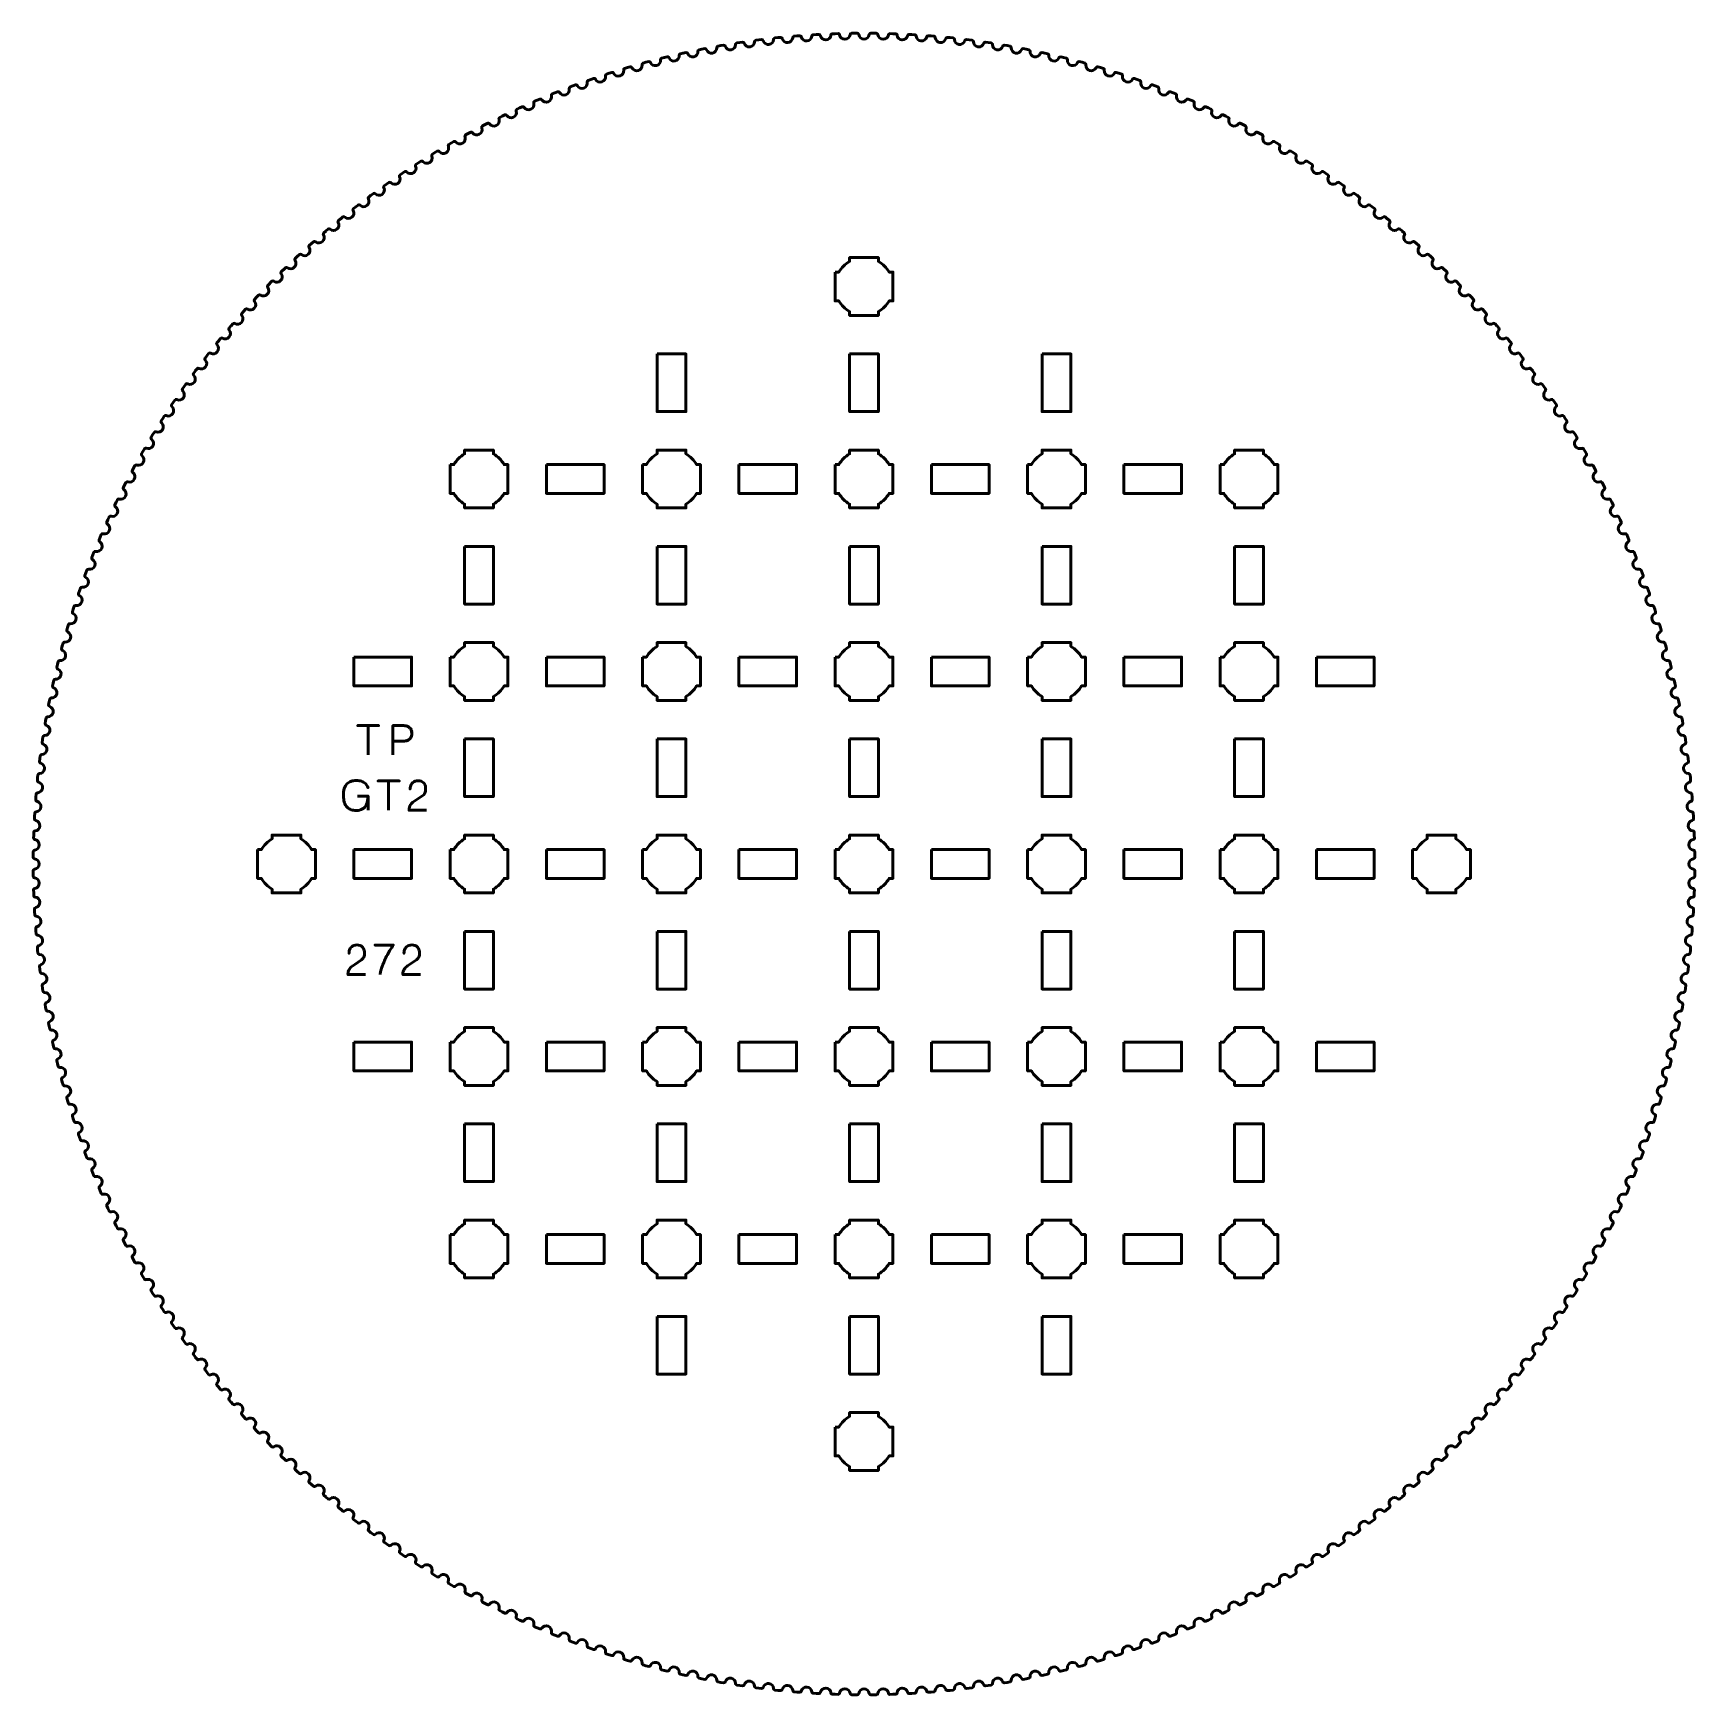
# Model space of a CAD drawing. Header units: centimetres. Extents: x -19.1 to -1.9, y -23.5 to -6.2.
import ezdxf

# ---------------------------------------------------------------- set-up
doc = ezdxf.new("R2010")
doc.units = ezdxf.units.CM
doc.header["$MEASUREMENT"] = 0
doc.layers.add('Layer 1', color=7, linetype='Continuous')

msp = doc.modelspace()

# ---------------------------------------------------------------- linework, layer by layer
at = {"layer": 'Layer 1', "lineweight": 53}
for points, knots in [([(-10.20127, -6.22319), (-10.20127, -6.22319), (-10.23111, -6.22254), (-10.23111, -6.22254), (-10.23111, -6.22254), (-10.23939, -6.22235), (-10.24626, -6.22891), (-10.2464, -6.23684), (-10.2464, -6.23684), (-10.25159, -6.26233), (-10.27473, -6.28153), (-10.30202, -6.28089), (-10.30202, -6.28089), (-10.32931, -6.28026), (-10.35154, -6.26003), (-10.35552, -6.23432), (-10.35552, -6.23432), (-10.35546, -6.23448), (-10.35547, -6.23428), (-10.35546, -6.23409), (-10.35546, -6.23409), (-10.35559, -6.22608), (-10.36203, -6.21951), (-10.37012, -6.21933), (-10.37012, -6.21933), (-10.37012, -6.21933), (-10.4, -6.2186), (-10.4, -6.2186), (-10.4, -6.2186), (-10.4, -6.2186), (-10.40061, -6.21859), (-10.40061, -6.21859), (-10.40061, -6.21859), (-10.40061, -6.21859), (-10.43046, -6.21863), (-10.43046, -6.21863), (-10.43046, -6.21863), (-10.43874, -6.21863), (-10.44546, -6.22535), (-10.44541, -6.23328), (-10.44541, -6.23328), (-10.45001, -6.25889), (-10.4727, -6.27861), (-10.5, -6.27861), (-10.5, -6.27861), (-10.5273, -6.27861), (-10.54999, -6.25889), (-10.55456, -6.23328), (-10.55456, -6.23328), (-10.5545, -6.23344), (-10.55451, -6.23324), (-10.55451, -6.23305), (-10.55451, -6.23305), (-10.55482, -6.22505), (-10.56141, -6.21863), (-10.5695, -6.21863), (-10.5695, -6.21863), (-10.5695, -6.21863), (-10.59939, -6.21859), (-10.59939, -6.21859), (-10.59939, -6.21859), (-10.59939, -6.21859), (-10.6, -6.2186), (-10.6, -6.2186), (-10.6, -6.2186), (-10.6, -6.2186), (-10.62984, -6.21932), (-10.62984, -6.21932), (-10.62984, -6.21932), (-10.63812, -6.21952), (-10.64469, -6.22639), (-10.64445, -6.23432), (-10.64445, -6.23432), (-10.64846, -6.26003), (-10.67069, -6.28026), (-10.69798, -6.28089), (-10.69798, -6.28089), (-10.72527, -6.28153), (-10.74841, -6.26233), (-10.75357, -6.23684), (-10.75357, -6.23684), (-10.75351, -6.237), (-10.75352, -6.2368), (-10.75353, -6.23661), (-10.75353, -6.23661), (-10.75402, -6.22862), (-10.76076, -6.22235), (-10.76885, -6.22254), (-10.76885, -6.22254), (-10.76885, -6.22254), (-10.79873, -6.22319), (-10.79873, -6.22319), (-10.79873, -6.22319), (-10.79873, -6.22319), (-10.79934, -6.22321), (-10.79934, -6.22321), (-10.79934, -6.22321), (-10.79934, -6.22321), (-10.82916, -6.22463), (-10.82916, -6.22463), (-10.82916, -6.22463), (-10.83743, -6.22501), (-10.84383, -6.23203), (-10.84342, -6.23995), (-10.84342, -6.23995), (-10.84683, -6.26575), (-10.86859, -6.28649), (-10.89586, -6.28775), (-10.89586, -6.28775), (-10.92313, -6.28901), (-10.9467, -6.27036), (-10.95245, -6.24499), (-10.95245, -6.24499), (-10.95238, -6.24515), (-10.9524, -6.24495), (-10.95241, -6.24476), (-10.95241, -6.24476), (-10.95309, -6.23678), (-10.95997, -6.23067), (-10.96805, -6.23105), (-10.96805, -6.23105), (-10.96805, -6.23105), (-10.99792, -6.23239), (-10.99792, -6.23239), (-10.99792, -6.23239), (-10.99792, -6.23239), (-10.99852, -6.23243), (-10.99852, -6.23243), (-10.99852, -6.23243), (-10.99852, -6.23243), (-11.0283, -6.23453), (-11.0283, -6.23453), (-11.0283, -6.23453), (-11.03656, -6.2351), (-11.0428, -6.24227), (-11.0422, -6.25018), (-11.0422, -6.25018), (-11.04502, -6.27605), (-11.06629, -6.29729), (-11.09352, -6.29918), (-11.09352, -6.29918), (-11.12076, -6.30107), (-11.14476, -6.28297), (-11.15109, -6.25774), (-11.15109, -6.25774), (-11.15102, -6.25789), (-11.15104, -6.2577), (-11.15105, -6.25751), (-11.15105, -6.25751), (-11.15192, -6.24955), (-11.15894, -6.2436), (-11.16701, -6.24416), (-11.16701, -6.24416), (-11.16701, -6.24416), (-11.19683, -6.24619), (-11.19683, -6.24619), (-11.19683, -6.24619), (-11.19683, -6.24619), (-11.19744, -6.24624), (-11.19744, -6.24624), (-11.19744, -6.24624), (-11.19744, -6.24624), (-11.22716, -6.24903), (-11.22716, -6.24903), (-11.22716, -6.24903), (-11.2354, -6.2498), (-11.24148, -6.25711), (-11.24069, -6.265), (-11.24069, -6.265), (-11.24291, -6.29092), (-11.26368, -6.31265), (-11.29087, -6.31517), (-11.29087, -6.31517), (-11.31805, -6.31769), (-11.34246, -6.30015), (-11.34938, -6.27507), (-11.34938, -6.27507), (-11.3493, -6.27522), (-11.34933, -6.27503), (-11.34935, -6.27484), (-11.34935, -6.27484), (-11.3504, -6.2669), (-11.35755, -6.26111), (-11.36561, -6.26186), (-11.36561, -6.26186), (-11.36561, -6.26186), (-11.39538, -6.26458), (-11.39538, -6.26458), (-11.39538, -6.26458), (-11.39538, -6.26458), (-11.39598, -6.26464), (-11.39598, -6.26464), (-11.39598, -6.26464), (-11.39598, -6.26464), (-11.42563, -6.26812), (-11.42563, -6.26812), (-11.42563, -6.26812), (-11.43385, -6.26908), (-11.43975, -6.27653), (-11.43879, -6.2844), (-11.43879, -6.2844), (-11.44041, -6.31037), (-11.46068, -6.33257), (-11.48779, -6.33572), (-11.48779, -6.33572), (-11.51491, -6.33886), (-11.53972, -6.32189), (-11.54721, -6.29698), (-11.54721, -6.29698), (-11.54714, -6.29713), (-11.54717, -6.29693), (-11.54719, -6.29674), (-11.54719, -6.29674), (-11.54842, -6.28883), (-11.55571, -6.28321), (-11.56374, -6.28415), (-11.56374, -6.28415), (-11.56374, -6.28415), (-11.59344, -6.28755), (-11.59344, -6.28755), (-11.59344, -6.28755), (-11.59344, -6.28755), (-11.59404, -6.28763), (-11.59404, -6.28763), (-11.59404, -6.28763), (-11.59404, -6.28763), (-11.62361, -6.29179), (-11.62361, -6.29179), (-11.62361, -6.29179), (-11.63181, -6.29294), (-11.63753, -6.30052), (-11.63639, -6.30837), (-11.63639, -6.30837), (-11.63741, -6.33437), (-11.65715, -6.35703), (-11.68419, -6.3608), (-11.68419, -6.3608), (-11.71123, -6.36458), (-11.73643, -6.34818), (-11.74449, -6.32345), (-11.74449, -6.32345), (-11.74441, -6.3236), (-11.74445, -6.3234), (-11.74447, -6.32321), (-11.74447, -6.32321), (-11.74589, -6.31533), (-11.7533, -6.30988), (-11.76131, -6.311), (-11.76131, -6.311), (-11.76131, -6.311), (-11.79092, -6.31509), (-11.79092, -6.31509), (-11.79092, -6.31509), (-11.79092, -6.31509), (-11.79152, -6.31519), (-11.79152, -6.31519), (-11.79152, -6.31519), (-11.79152, -6.31519), (-11.82098, -6.32003), (-11.82098, -6.32003), (-11.82098, -6.32003), (-11.82915, -6.32136), (-11.8347, -6.32908), (-11.83338, -6.33689), (-11.83338, -6.33689), (-11.8338, -6.36291), (-11.85301, -6.38603), (-11.87996, -6.39042), (-11.87996, -6.39042), (-11.9069, -6.39482), (-11.93247, -6.37901), (-11.9411, -6.35447), (-11.9411, -6.35447), (-11.94102, -6.35461), (-11.94106, -6.35442), (-11.94109, -6.35423), (-11.94109, -6.35423), (-11.94269, -6.34639), (-11.95022, -6.34111), (-11.95821, -6.34241), (-11.95821, -6.34241), (-11.95821, -6.34241), (-11.98772, -6.34719), (-11.98772, -6.34719), (-11.98772, -6.34719), (-11.98772, -6.34719), (-11.98832, -6.34729), (-11.98832, -6.34729), (-11.98832, -6.34729), (-11.98832, -6.34729), (-12.01765, -6.35282), (-12.01765, -6.35282), (-12.01765, -6.35282), (-12.02579, -6.35434), (-12.03116, -6.36218), (-12.02966, -6.36996), (-12.02966, -6.36996), (-12.02947, -6.39598), (-12.04815, -6.41954), (-12.07499, -6.42455), (-12.07499, -6.42455), (-12.10182, -6.42957), (-12.12775, -6.41435), (-12.13695, -6.39002), (-12.13695, -6.39002), (-12.13686, -6.39017), (-12.13691, -6.38997), (-12.13694, -6.38978), (-12.13694, -6.38978), (-12.13872, -6.38198), (-12.14637, -6.37688), (-12.15433, -6.37836), (-12.15433, -6.37836), (-12.15433, -6.37836), (-12.18372, -6.38382), (-12.18372, -6.38382), (-12.18372, -6.38382), (-12.18372, -6.38382), (-12.18431, -6.38394), (-12.18431, -6.38394), (-12.18431, -6.38394), (-12.18431, -6.38394), (-12.21352, -6.39014), (-12.21352, -6.39014), (-12.21352, -6.39014), (-12.22162, -6.39185), (-12.22681, -6.39981), (-12.22512, -6.40756), (-12.22512, -6.40756), (-12.22434, -6.43357), (-12.24247, -6.45754), (-12.26918, -6.46318), (-12.26918, -6.46318), (-12.29589, -6.46881), (-12.32216, -6.4542), (-12.33192, -6.43009), (-12.33192, -6.43009), (-12.33183, -6.43023), (-12.33188, -6.43004), (-12.33192, -6.42985), (-12.33192, -6.42985), (-12.33387, -6.42209), (-12.34165, -6.41717), (-12.34956, -6.41884), (-12.34956, -6.41884), (-12.34956, -6.41884), (-12.37882, -6.42497), (-12.37882, -6.42497), (-12.37882, -6.42497), (-12.37882, -6.42497), (-12.37941, -6.4251), (-12.37941, -6.4251), (-12.37941, -6.4251), (-12.37941, -6.4251), (-12.40846, -6.43197), (-12.40846, -6.43197), (-12.40846, -6.43197), (-12.41652, -6.43387), (-12.42153, -6.44195), (-12.41966, -6.44966), (-12.41966, -6.44966), (-12.41828, -6.47564), (-12.43585, -6.50003), (-12.46242, -6.50628), (-12.46242, -6.50628), (-12.489, -6.51253), (-12.5156, -6.49853), (-12.52591, -6.47465), (-12.52591, -6.47465), (-12.52582, -6.47479), (-12.52587, -6.4746), (-12.52592, -6.47441), (-12.52592, -6.47441), (-12.52805, -6.46669), (-12.53594, -6.46195), (-12.54381, -6.46381), (-12.54381, -6.46381), (-12.54381, -6.46381), (-12.57292, -6.47061), (-12.57292, -6.47061), (-12.57292, -6.47061), (-12.57292, -6.47061), (-12.57351, -6.47076), (-12.57351, -6.47076), (-12.57351, -6.47076), (-12.57351, -6.47076), (-12.60239, -6.4783), (-12.60239, -6.4783), (-12.60239, -6.4783), (-12.61041, -6.48038), (-12.61522, -6.48857), (-12.61318, -6.49624), (-12.61318, -6.49624), (-12.6112, -6.52218), (-12.6282, -6.54697), (-12.65462, -6.55383), (-12.65462, -6.55383), (-12.68105, -6.5607), (-12.70797, -6.54731), (-12.71883, -6.52368), (-12.71883, -6.52368), (-12.71873, -6.52381), (-12.71879, -6.52362), (-12.71884, -6.52344), (-12.71884, -6.52344), (-12.72115, -6.51577), (-12.72914, -6.51122), (-12.73697, -6.51325), (-12.73697, -6.51325), (-12.73697, -6.51325), (-12.76591, -6.52073), (-12.76591, -6.52073), (-12.76591, -6.52073), (-12.76591, -6.52073), (-12.7665, -6.52089), (-12.7665, -6.52089), (-12.7665, -6.52089), (-12.7665, -6.52089), (-12.7952, -6.52909), (-12.7952, -6.52909), (-12.7952, -6.52909), (-12.80317, -6.53136), (-12.80779, -6.53966), (-12.80557, -6.54728), (-12.80557, -6.54728), (-12.80299, -6.57317), (-12.81941, -6.59834), (-12.84567, -6.60582), (-12.84567, -6.60582), (-12.87193, -6.61329), (-12.89915, -6.60053), (-12.91055, -6.57715), (-12.91055, -6.57715), (-12.91045, -6.57728), (-12.91052, -6.57709), (-12.91057, -6.57691), (-12.91057, -6.57691), (-12.91306, -6.5693), (-12.92115, -6.56493), (-12.92893, -6.56714), (-12.92893, -6.56714), (-12.92893, -6.56714), (-12.9577, -6.57529), (-12.9577, -6.57529), (-12.9577, -6.57529), (-12.9577, -6.57529), (-12.95828, -6.57546), (-12.95828, -6.57546), (-12.95828, -6.57546), (-12.95828, -6.57546), (-12.98678, -6.58433), (-12.98678, -6.58433), (-12.98678, -6.58433), (-12.99469, -6.58678), (-12.99913, -6.59519), (-12.99673, -6.60275), (-12.99673, -6.60275), (-12.99355, -6.62857), (-13.00939, -6.65412), (-13.03547, -6.66219), (-13.03547, -6.66219), (-13.06155, -6.67027), (-13.08906, -6.65814), (-13.101, -6.63503), (-13.101, -6.63503), (-13.10089, -6.63517), (-13.10096, -6.63498), (-13.10102, -6.6348), (-13.10102, -6.6348), (-13.10368, -6.62725), (-13.11187, -6.62306), (-13.1196, -6.62546), (-13.1196, -6.62546), (-13.1196, -6.62546), (-13.14817, -6.63427), (-13.14817, -6.63427), (-13.14817, -6.63427), (-13.14817, -6.63427), (-13.14875, -6.63445), (-13.14875, -6.63445), (-13.14875, -6.63445), (-13.14875, -6.63445), (-13.17704, -6.64397), (-13.17704, -6.64397), (-13.17704, -6.64397), (-13.18489, -6.6466), (-13.18913, -6.65511), (-13.18656, -6.66261), (-13.18656, -6.66261), (-13.18278, -6.68836), (-13.19803, -6.71427), (-13.22391, -6.72294), (-13.22391, -6.72294), (-13.2498, -6.73162), (-13.27758, -6.72013), (-13.29005, -6.6973), (-13.29005, -6.6973), (-13.28994, -6.69743), (-13.29002, -6.69725), (-13.29008, -6.69707), (-13.29008, -6.69707), (-13.29291, -6.68958), (-13.3012, -6.68559), (-13.30887, -6.68816), (-13.30887, -6.68816), (-13.30887, -6.68816), (-13.33723, -6.69762), (-13.33723, -6.69762), (-13.33723, -6.69762), (-13.33723, -6.69762), (-13.3378, -6.69782), (-13.3378, -6.69782), (-13.3378, -6.69782), (-13.3378, -6.69782), (-13.36587, -6.708), (-13.36587, -6.708), (-13.36587, -6.708), (-13.37366, -6.71081), (-13.37769, -6.71941), (-13.37495, -6.72685), (-13.37495, -6.72685), (-13.37058, -6.7525), (-13.38523, -6.77876), (-13.41091, -6.78803), (-13.41091, -6.78803), (-13.43658, -6.7973), (-13.46462, -6.78646), (-13.47762, -6.76392), (-13.47762, -6.76392), (-13.47751, -6.76405), (-13.47758, -6.76387), (-13.47765, -6.76369), (-13.47765, -6.76369), (-13.48066, -6.75627), (-13.48904, -6.75247), (-13.49664, -6.75522), (-13.49664, -6.75522), (-13.49664, -6.75522), (-13.52477, -6.76533), (-13.52477, -6.76533), (-13.52477, -6.76533), (-13.52477, -6.76533), (-13.52534, -6.76555), (-13.52534, -6.76555), (-13.52534, -6.76555), (-13.52534, -6.76555), (-13.55317, -6.77636), (-13.55317, -6.77636), (-13.55317, -6.77636), (-13.56089, -6.77936), (-13.56473, -6.78805), (-13.56181, -6.79543), (-13.56181, -6.79543), (-13.55685, -6.82097), (-13.57089, -6.84755), (-13.59634, -6.85741), (-13.59634, -6.85741), (-13.6218, -6.86728), (-13.65008, -6.85708), (-13.66359, -6.83486), (-13.66359, -6.83486), (-13.66348, -6.83498), (-13.66356, -6.8348), (-13.66363, -6.83462), (-13.66363, -6.83462), (-13.66681, -6.82727), (-13.67527, -6.82367), (-13.68282, -6.82659), (-13.68282, -6.82659), (-13.68282, -6.82659), (-13.71071, -6.83736), (-13.71071, -6.83736), (-13.71071, -6.83736), (-13.71071, -6.83736), (-13.71127, -6.83758), (-13.71127, -6.83758), (-13.71127, -6.83758), (-13.71127, -6.83758), (-13.73884, -6.84904), (-13.73884, -6.84904), (-13.73884, -6.84904), (-13.74649, -6.85221), (-13.75012, -6.86099), (-13.74704, -6.8683), (-13.74704, -6.8683), (-13.74149, -6.89372), (-13.75491, -6.92062), (-13.78013, -6.93107), (-13.78013, -6.93107), (-13.80535, -6.94151), (-13.83386, -6.93198), (-13.84788, -6.91007), (-13.84788, -6.91007), (-13.84777, -6.91019), (-13.84785, -6.91001), (-13.84792, -6.90983), (-13.84792, -6.90983), (-13.85127, -6.90256), (-13.85982, -6.89915), (-13.86729, -6.90225), (-13.86729, -6.90225), (-13.86729, -6.90225), (-13.89492, -6.91365), (-13.89492, -6.91365), (-13.89492, -6.91365), (-13.89492, -6.91365), (-13.89548, -6.91389), (-13.89548, -6.91389), (-13.89548, -6.91389), (-13.89548, -6.91389), (-13.92278, -6.92598), (-13.92278, -6.92598), (-13.92278, -6.92598), (-13.93035, -6.92933), (-13.93378, -6.93819), (-13.93054, -6.94543), (-13.93054, -6.94543), (-13.9244, -6.97071), (-13.93719, -6.99792), (-13.96216, -7.00894), (-13.96216, -7.00894), (-13.98714, -7.01997), (-14.01586, -7.0111), (-14.03039, -6.98951), (-14.03039, -6.98951), (-14.03027, -6.98964), (-14.03036, -6.98946), (-14.03043, -6.98928), (-14.03043, -6.98928), (-14.03395, -6.98209), (-14.04257, -6.97888), (-14.04997, -6.98215), (-14.04997, -6.98215), (-14.04997, -6.98215), (-14.07733, -6.99419), (-14.07733, -6.99419), (-14.07733, -6.99419), (-14.07733, -6.99419), (-14.07788, -6.99444), (-14.07788, -6.99444), (-14.07788, -6.99444), (-14.07788, -6.99444), (-14.10489, -7.00716), (-14.10489, -7.00716), (-14.10489, -7.00716), (-14.11239, -7.01068), (-14.11561, -7.01962), (-14.1122, -7.02677), (-14.1122, -7.02677), (-14.10548, -7.05191), (-14.11764, -7.0794), (-14.14235, -7.091), (-14.14235, -7.091), (-14.16707, -7.1026), (-14.19598, -7.0944), (-14.211, -7.07315), (-14.211, -7.07315), (-14.21088, -7.07327), (-14.21098, -7.0731), (-14.21106, -7.07293), (-14.21106, -7.07293), (-14.21474, -7.06582), (-14.22343, -7.0628), (-14.23075, -7.06624), (-14.23075, -7.06624), (-14.23075, -7.06624), (-14.25783, -7.07891), (-14.25783, -7.07891), (-14.25783, -7.07891), (-14.25783, -7.07891), (-14.25838, -7.07918), (-14.25838, -7.07918), (-14.25838, -7.07918), (-14.25838, -7.07918), (-14.28508, -7.09252), (-14.28508, -7.09252), (-14.28508, -7.09252), (-14.29249, -7.09621), (-14.29552, -7.10522), (-14.29194, -7.11229), (-14.29194, -7.11229), (-14.28464, -7.13727), (-14.29616, -7.16504), (-14.3206, -7.1772), (-14.3206, -7.1772), (-14.34504, -7.18937), (-14.37414, -7.18183), (-14.38964, -7.16095), (-14.38964, -7.16095), (-14.38952, -7.16106), (-14.38962, -7.16089), (-14.3897, -7.16072), (-14.3897, -7.16072), (-14.39354, -7.15369), (-14.4023, -7.15089), (-14.40955, -7.15449), (-14.40955, -7.15449), (-14.40955, -7.15449), (-14.43632, -7.16778), (-14.43632, -7.16778), (-14.43632, -7.16778), (-14.43632, -7.16778), (-14.43686, -7.16806), (-14.43686, -7.16806), (-14.43686, -7.16806), (-14.43686, -7.16806), (-14.46325, -7.18201), (-14.46325, -7.18201), (-14.46325, -7.18201), (-14.47058, -7.18587), (-14.47339, -7.19495), (-14.46965, -7.20194), (-14.46965, -7.20194), (-14.46178, -7.22674), (-14.47265, -7.25477), (-14.4968, -7.2675), (-14.4968, -7.2675), (-14.52095, -7.28023), (-14.55022, -7.27336), (-14.56621, -7.25284), (-14.56621, -7.25284), (-14.56608, -7.25295), (-14.56618, -7.25278), (-14.56627, -7.25261), (-14.56627, -7.25261), (-14.57027, -7.24568), (-14.5791, -7.24307), (-14.58625, -7.24685), (-14.58625, -7.24685), (-14.58625, -7.24685), (-14.61272, -7.26075), (-14.61272, -7.26075), (-14.61272, -7.26075), (-14.61272, -7.26075), (-14.61325, -7.26104), (-14.61325, -7.26104), (-14.61325, -7.26104), (-14.61325, -7.26104), (-14.63931, -7.2756), (-14.63931, -7.2756), (-14.63931, -7.2756), (-14.64655, -7.27963), (-14.64915, -7.28877), (-14.64524, -7.29567), (-14.64524, -7.29567), (-14.6368, -7.32029), (-14.64703, -7.34856), (-14.67088, -7.36184), (-14.67088, -7.36184), (-14.69473, -7.37512), (-14.72415, -7.36894), (-14.7406, -7.34879), (-14.7406, -7.34879), (-14.74047, -7.3489), (-14.74058, -7.34873), (-14.74067, -7.34856), (-14.74067, -7.34856), (-14.74483, -7.34172), (-14.75371, -7.33932), (-14.76078, -7.34326), (-14.76078, -7.34326), (-14.76078, -7.34326), (-14.78692, -7.35777), (-14.78692, -7.35777), (-14.78692, -7.35777), (-14.78692, -7.35777), (-14.78744, -7.35807), (-14.78744, -7.35807), (-14.78744, -7.35807), (-14.78744, -7.35807), (-14.81316, -7.37323), (-14.81316, -7.37323), (-14.81316, -7.37323), (-14.8203, -7.37743), (-14.82269, -7.38663), (-14.81863, -7.39344), (-14.81863, -7.39344), (-14.80962, -7.41785), (-14.81919, -7.44634), (-14.84273, -7.46018), (-14.84273, -7.46018), (-14.86626, -7.47401), (-14.89582, -7.4685), (-14.91273, -7.44874), (-14.91273, -7.44874), (-14.9126, -7.44885), (-14.91271, -7.44868), (-14.91281, -7.44851), (-14.91281, -7.44851), (-14.91713, -7.44177), (-14.92606, -7.43958), (-14.93304, -7.44368), (-14.93304, -7.44368), (-14.93304, -7.44368), (-14.95883, -7.45879), (-14.95883, -7.45879), (-14.95883, -7.45879), (-14.95883, -7.45879), (-14.95935, -7.4591), (-14.95935, -7.4591), (-14.95935, -7.4591), (-14.95935, -7.4591), (-14.98471, -7.47485), (-14.98471, -7.47485), (-14.98471, -7.47485), (-14.99175, -7.47921), (-14.99392, -7.48846), (-14.98971, -7.49518), (-14.98971, -7.49518), (-14.98014, -7.51937), (-14.98905, -7.54808), (-15.01226, -7.56246), (-15.01226, -7.56246), (-15.03547, -7.57683), (-15.06514, -7.57201), (-15.08251, -7.55264), (-15.08251, -7.55264), (-15.08237, -7.55274), (-15.08249, -7.55258), (-15.08259, -7.55242), (-15.08259, -7.55242), (-15.08706, -7.54578), (-15.09604, -7.54379), (-15.10292, -7.54805), (-15.10292, -7.54805), (-15.10292, -7.54805), (-15.12836, -7.56375), (-15.12836, -7.56375), (-15.12836, -7.56375), (-15.12836, -7.56375), (-15.12887, -7.56408), (-15.12887, -7.56408), (-15.12887, -7.56408), (-15.12887, -7.56408), (-15.15386, -7.58041), (-15.15386, -7.58041), (-15.15386, -7.58041), (-15.1608, -7.58493), (-15.16276, -7.59423), (-15.15839, -7.60084), (-15.15839, -7.60084), (-15.14826, -7.62481), (-15.15651, -7.65372), (-15.17938, -7.66862), (-15.17938, -7.66862), (-15.20225, -7.68353), (-15.23203, -7.67939), (-15.24984, -7.66043), (-15.24984, -7.66043), (-15.2497, -7.66053), (-15.24982, -7.66037), (-15.24992, -7.66021), (-15.24992, -7.66021), (-15.25455, -7.65368), (-15.26358, -7.6519), (-15.27035, -7.65631), (-15.27035, -7.65631), (-15.27035, -7.65631), (-15.29542, -7.6726), (-15.29542, -7.6726), (-15.29542, -7.6726), (-15.29542, -7.6726), (-15.29592, -7.67294), (-15.29592, -7.67294), (-15.29592, -7.67294), (-15.29592, -7.67294), (-15.32053, -7.68984), (-15.32053, -7.68984), (-15.32053, -7.68984), (-15.32736, -7.69452), (-15.32911, -7.70386), (-15.32459, -7.71037), (-15.32459, -7.71037), (-15.31391, -7.7341), (-15.32148, -7.76319), (-15.34401, -7.77862), (-15.34401, -7.77862), (-15.36653, -7.79405), (-15.39639, -7.79061), (-15.41464, -7.77206), (-15.41464, -7.77206), (-15.4145, -7.77216), (-15.41462, -7.772), (-15.41472, -7.77184), (-15.41472, -7.77184), (-15.4195, -7.76542), (-15.42857, -7.76384), (-15.43524, -7.76842), (-15.43524, -7.76842), (-15.43524, -7.76842), (-15.45992, -7.78528), (-15.45992, -7.78528), (-15.45992, -7.78528), (-15.45992, -7.78528), (-15.46042, -7.78563), (-15.46042, -7.78563), (-15.46042, -7.78563), (-15.46042, -7.78563), (-15.48463, -7.80309), (-15.48463, -7.80309), (-15.48463, -7.80309), (-15.49135, -7.80793), (-15.49288, -7.81731), (-15.48821, -7.82372), (-15.48821, -7.82372), (-15.47699, -7.84719), (-15.48389, -7.87645), (-15.50605, -7.8924), (-15.50605, -7.8924), (-15.52821, -7.90834), (-15.55814, -7.90558), (-15.57681, -7.88747), (-15.57681, -7.88747), (-15.57667, -7.88756), (-15.57679, -7.8874), (-15.5769, -7.88725), (-15.5769, -7.88725), (-15.58183, -7.88094), (-15.59093, -7.87957), (-15.59749, -7.8843), (-15.59749, -7.8843), (-15.59749, -7.8843), (-15.62178, -7.90173), (-15.62178, -7.90173), (-15.62178, -7.90173), (-15.62178, -7.90173), (-15.62227, -7.90209), (-15.62227, -7.90209), (-15.62227, -7.90209), (-15.62227, -7.90209), (-15.64607, -7.92011), (-15.64607, -7.92011), (-15.64607, -7.92011), (-15.65268, -7.9251), (-15.65399, -7.93451), (-15.64917, -7.94081), (-15.64917, -7.94081), (-15.63741, -7.96402), (-15.64363, -7.99343), (-15.66542, -8.00988), (-15.66542, -8.00988), (-15.6872, -8.02633), (-15.7172, -8.02427), (-15.73628, -8.00659), (-15.73628, -8.00659), (-15.73613, -8.00668), (-15.73626, -8.00652), (-15.73637, -8.00637), (-15.73637, -8.00637), (-15.74144, -8.00018), (-15.75057, -7.99902), (-15.75703, -8.0039), (-15.75703, -8.0039), (-15.75703, -8.0039), (-15.7809, -8.02188), (-15.7809, -8.02188), (-15.7809, -8.02188), (-15.7809, -8.02188), (-15.78138, -8.02226), (-15.78138, -8.02226), (-15.78138, -8.02226), (-15.78138, -8.02226), (-15.80476, -8.04082), (-15.80476, -8.04082), (-15.80476, -8.04082), (-15.81125, -8.04596), (-15.81235, -8.0554), (-15.80739, -8.06159), (-15.80739, -8.06159), (-15.79509, -8.08452), (-15.80063, -8.11407), (-15.82203, -8.13102), (-15.82203, -8.13102), (-15.84343, -8.14797), (-15.87346, -8.1466), (-15.89295, -8.12936), (-15.89295, -8.12936), (-15.8928, -8.12945), (-15.89293, -8.1293), (-15.89305, -8.12915), (-15.89305, -8.12915), (-15.89826, -8.12307), (-15.90741, -8.12213), (-15.91375, -8.12715), (-15.91375, -8.12715), (-15.91375, -8.12715), (-15.93721, -8.14568), (-15.93721, -8.14568), (-15.93721, -8.14568), (-15.93721, -8.14568), (-15.93768, -8.14607), (-15.93768, -8.14607), (-15.93768, -8.14607), (-15.93768, -8.14607), (-15.96063, -8.16517), (-15.96063, -8.16517), (-15.96063, -8.16517), (-15.967, -8.17046), (-15.96787, -8.17992), (-15.96277, -8.18599), (-15.96277, -8.18599), (-15.94995, -8.20863), (-15.9548, -8.2383), (-15.97581, -8.25574), (-15.97581, -8.25574), (-15.99681, -8.27318), (-16.02686, -8.2725), (-16.04674, -8.25572), (-16.04674, -8.25572), (-16.04659, -8.2558), (-16.04673, -8.25566), (-16.04685, -8.25551), (-16.04685, -8.25551), (-16.0522, -8.24955), (-16.06137, -8.24882), (-16.06759, -8.25399), (-16.06759, -8.25399), (-16.06759, -8.25399), (-16.09062, -8.27306), (-16.09062, -8.27306), (-16.09062, -8.27306), (-16.09062, -8.27306), (-16.09108, -8.27345), (-16.09108, -8.27345), (-16.09108, -8.27345), (-16.09108, -8.27345), (-16.11357, -8.29308), (-16.11357, -8.29308), (-16.11357, -8.29308), (-16.11982, -8.29851), (-16.12048, -8.30799), (-16.11524, -8.31394), (-16.11524, -8.31394), (-16.10189, -8.33628), (-16.10607, -8.36605), (-16.12666, -8.38398), (-16.12666, -8.38398), (-16.14725, -8.4019), (-16.17732, -8.40191), (-16.19758, -8.3856), (-16.19758, -8.3856), (-16.19742, -8.38568), (-16.19756, -8.38553), (-16.19769, -8.38539), (-16.19769, -8.38539), (-16.20317, -8.37956), (-16.21236, -8.37904), (-16.21846, -8.38435), (-16.21846, -8.38435), (-16.21846, -8.38435), (-16.24104, -8.40395), (-16.24104, -8.40395), (-16.24104, -8.40395), (-16.24104, -8.40395), (-16.24149, -8.40435), (-16.24149, -8.40435), (-16.24149, -8.40435), (-16.24149, -8.40435), (-16.26353, -8.42449), (-16.26353, -8.42449), (-16.26353, -8.42449), (-16.26965, -8.43007), (-16.27009, -8.43956), (-16.26471, -8.44539), (-16.26471, -8.44539), (-16.25085, -8.46741), (-16.25434, -8.49727), (-16.27451, -8.51566), (-16.27451, -8.51566), (-16.29469, -8.53406), (-16.32474, -8.53477), (-16.34537, -8.51892), (-16.34537, -8.51892), (-16.34522, -8.519), (-16.34536, -8.51886), (-16.34549, -8.51872), (-16.34549, -8.51872), (-16.35111, -8.51302), (-16.3603, -8.51271), (-16.36628, -8.51816), (-16.36628, -8.51816), (-16.36628, -8.51816), (-16.3884, -8.53827), (-16.3884, -8.53827), (-16.3884, -8.53827), (-16.3884, -8.53827), (-16.38884, -8.53869), (-16.38884, -8.53869), (-16.38884, -8.53869), (-16.38884, -8.53869), (-16.41041, -8.55933), (-16.41041, -8.55933), (-16.41041, -8.55933), (-16.41639, -8.56505), (-16.41661, -8.57455), (-16.4111, -8.58025), (-16.4111, -8.58025), (-16.39674, -8.60195), (-16.39953, -8.63188), (-16.41928, -8.65073), (-16.41928, -8.65073), (-16.43902, -8.66959), (-16.46905, -8.67099), (-16.49004, -8.65563), (-16.49004, -8.65563), (-16.48989, -8.6557), (-16.49004, -8.65556), (-16.49017, -8.65543), (-16.49017, -8.65543), (-16.49592, -8.64985), (-16.50512, -8.64976), (-16.51097, -8.65535), (-16.51097, -8.65535), (-16.51097, -8.65535), (-16.53261, -8.67597), (-16.53261, -8.67597), (-16.53261, -8.67597), (-16.53261, -8.67597), (-16.53305, -8.67639), (-16.53305, -8.67639), (-16.53305, -8.67639), (-16.53305, -8.67639), (-16.55413, -8.69753), (-16.55413, -8.69753), (-16.55413, -8.69753), (-16.55998, -8.70338), (-16.55998, -8.71288), (-16.55434, -8.71846), (-16.55434, -8.71846), (-16.53949, -8.73982), (-16.54159, -8.76981), (-16.56089, -8.78911), (-16.56089, -8.78911), (-16.58019, -8.80841), (-16.61018, -8.81051), (-16.63152, -8.79564), (-16.63152, -8.79564), (-16.63137, -8.79571), (-16.63152, -8.79557), (-16.63165, -8.79544), (-16.63165, -8.79544), (-16.63753, -8.79), (-16.64673, -8.79012), (-16.65245, -8.79584), (-16.65245, -8.79584), (-16.65245, -8.79584), (-16.67361, -8.81695), (-16.67361, -8.81695), (-16.67361, -8.81695), (-16.67361, -8.81695), (-16.67403, -8.81739), (-16.67403, -8.81739), (-16.67403, -8.81739), (-16.67403, -8.81739), (-16.69462, -8.839), (-16.69462, -8.839), (-16.69462, -8.839), (-16.70034, -8.84499), (-16.70012, -8.85449), (-16.69435, -8.85993), (-16.69435, -8.85993), (-16.67901, -8.88095), (-16.68041, -8.91098), (-16.69927, -8.93072), (-16.69927, -8.93072), (-16.71812, -8.95047), (-16.74805, -8.95326), (-16.76973, -8.93888), (-16.76973, -8.93888), (-16.76957, -8.93894), (-16.76972, -8.93881), (-16.76986, -8.93868), (-16.76986, -8.93868), (-16.77586, -8.93338), (-16.78506, -8.93371), (-16.79064, -8.93957), (-16.79064, -8.93957), (-16.79064, -8.93957), (-16.81131, -8.96116), (-16.81131, -8.96116), (-16.81131, -8.96116), (-16.81131, -8.96116), (-16.81173, -8.9616), (-16.81173, -8.9616), (-16.81173, -8.9616), (-16.81173, -8.9616), (-16.83181, -8.98369), (-16.83181, -8.98369), (-16.83181, -8.98369), (-16.83739, -8.98981), (-16.83695, -8.9993), (-16.83106, -9.00461), (-16.83106, -9.00461), (-16.81523, -9.02526), (-16.81594, -9.05531), (-16.83434, -9.07549), (-16.83434, -9.07549), (-16.85273, -9.09566), (-16.88259, -9.09915), (-16.90459, -9.08527), (-16.90459, -9.08527), (-16.90443, -9.08534), (-16.90459, -9.08521), (-16.90473, -9.08508), (-16.90473, -9.08508), (-16.91085, -9.07992), (-16.92003, -9.08046), (-16.92548, -9.08644), (-16.92548, -9.08644), (-16.92548, -9.08644), (-16.94565, -9.10851), (-16.94565, -9.10851), (-16.94565, -9.10851), (-16.94565, -9.10851), (-16.94605, -9.10896), (-16.94605, -9.10896), (-16.94605, -9.10896), (-16.94605, -9.10896), (-16.96562, -9.13151), (-16.96562, -9.13151), (-16.96562, -9.13151), (-16.97106, -9.13775), (-16.9704, -9.14723), (-16.96438, -9.1524), (-16.96438, -9.1524), (-16.94809, -9.17268), (-16.9481, -9.20275), (-16.96602, -9.22334), (-16.96602, -9.22334), (-16.98395, -9.24393), (-17.01372, -9.24811), (-17.03604, -9.23474), (-17.03604, -9.23474), (-17.03588, -9.2348), (-17.03603, -9.23468), (-17.03618, -9.23455), (-17.03618, -9.23455), (-17.04242, -9.22954), (-17.05158, -9.23029), (-17.05689, -9.2364), (-17.05689, -9.2364), (-17.05689, -9.2364), (-17.07655, -9.25892), (-17.07655, -9.25892), (-17.07655, -9.25892), (-17.07655, -9.25892), (-17.07694, -9.25938), (-17.07694, -9.25938), (-17.07694, -9.25938), (-17.07694, -9.25938), (-17.09598, -9.28238), (-17.09598, -9.28238), (-17.09598, -9.28238), (-17.10127, -9.28875), (-17.1004, -9.29821), (-17.09426, -9.30324), (-17.09426, -9.30324), (-17.0775, -9.32314), (-17.07682, -9.35319), (-17.09426, -9.37419), (-17.09426, -9.37419), (-17.1117, -9.3952), (-17.14137, -9.40005), (-17.16399, -9.38721), (-17.16399, -9.38721), (-17.16383, -9.38726), (-17.16399, -9.38714), (-17.16414, -9.38702), (-17.16414, -9.38702), (-17.17049, -9.38215), (-17.17964, -9.38312), (-17.18481, -9.38934), (-17.18481, -9.38934), (-17.18481, -9.38934), (-17.20393, -9.41232), (-17.20393, -9.41232), (-17.20393, -9.41232), (-17.20393, -9.41232), (-17.20432, -9.41279), (-17.20432, -9.41279), (-17.20432, -9.41279), (-17.20432, -9.41279), (-17.22282, -9.43621), (-17.22282, -9.43621), (-17.22282, -9.43621), (-17.22796, -9.4427), (-17.22687, -9.45214), (-17.22062, -9.45703), (-17.22062, -9.45703), (-17.2034, -9.47654), (-17.20203, -9.50657), (-17.21898, -9.52797), (-17.21898, -9.52797), (-17.23593, -9.54937), (-17.26548, -9.55491), (-17.28839, -9.54259), (-17.28839, -9.54259), (-17.28823, -9.54264), (-17.28839, -9.54253), (-17.28854, -9.54241), (-17.28854, -9.54241), (-17.29501, -9.53768), (-17.30413, -9.53886), (-17.30915, -9.54521), (-17.30915, -9.54521), (-17.30915, -9.54521), (-17.32774, -9.56862), (-17.32774, -9.56862), (-17.32774, -9.56862), (-17.32774, -9.56862), (-17.32812, -9.5691), (-17.32812, -9.5691), (-17.32812, -9.5691), (-17.32812, -9.5691), (-17.34608, -9.59294), (-17.34608, -9.59294), (-17.34608, -9.59294), (-17.35107, -9.59955), (-17.34975, -9.60896), (-17.3434, -9.6137), (-17.3434, -9.6137), (-17.32573, -9.6328), (-17.32367, -9.6628), (-17.34012, -9.68458), (-17.34012, -9.68458), (-17.35657, -9.70637), (-17.38598, -9.71259), (-17.40917, -9.7008), (-17.40917, -9.7008), (-17.40901, -9.70085), (-17.40917, -9.70074), (-17.40933, -9.70063), (-17.40933, -9.70063), (-17.4159, -9.69605), (-17.42499, -9.69744), (-17.42987, -9.7039), (-17.42987, -9.7039), (-17.42987, -9.7039), (-17.44791, -9.72773), (-17.44791, -9.72773), (-17.44791, -9.72773), (-17.44791, -9.72773), (-17.44827, -9.72822), (-17.44827, -9.72822), (-17.44827, -9.72822), (-17.44827, -9.72822), (-17.46568, -9.75247), (-17.46568, -9.75247), (-17.46568, -9.75247), (-17.47051, -9.75919), (-17.46898, -9.76857), (-17.46252, -9.77317), (-17.46252, -9.77317), (-17.44442, -9.79186), (-17.44166, -9.82179), (-17.4576, -9.84395), (-17.4576, -9.84395), (-17.47355, -9.86611), (-17.50281, -9.87301), (-17.52626, -9.86176), (-17.52626, -9.86176), (-17.5261, -9.86181), (-17.52627, -9.8617), (-17.52642, -9.86159), (-17.52642, -9.86159), (-17.5331, -9.85717), (-17.54216, -9.85877), (-17.54688, -9.86534), (-17.54688, -9.86534), (-17.54688, -9.86534), (-17.56437, -9.88958), (-17.56437, -9.88958), (-17.56437, -9.88958), (-17.56437, -9.88958), (-17.56472, -9.89008), (-17.56472, -9.89008), (-17.56472, -9.89008), (-17.56472, -9.89008), (-17.58156, -9.91473), (-17.58156, -9.91473), (-17.58156, -9.91473), (-17.58624, -9.92156), (-17.58449, -9.9309), (-17.57792, -9.93534), (-17.57792, -9.93534), (-17.55939, -9.95361), (-17.55595, -9.98347), (-17.57138, -10.00599), (-17.57138, -10.00599), (-17.58681, -10.02852), (-17.6159, -10.03609), (-17.63961, -10.02539), (-17.63961, -10.02539), (-17.63944, -10.02543), (-17.63961, -10.02532), (-17.63977, -10.02522), (-17.63977, -10.02522), (-17.64654, -10.02095), (-17.65557, -10.02276), (-17.66014, -10.02943), (-17.66014, -10.02943), (-17.66014, -10.02943), (-17.67706, -10.05408), (-17.67706, -10.05408), (-17.67706, -10.05408), (-17.67706, -10.05408), (-17.6774, -10.05458), (-17.6774, -10.05458), (-17.6774, -10.05458), (-17.6774, -10.05458), (-17.69367, -10.07961), (-17.69367, -10.07961), (-17.69367, -10.07961), (-17.69819, -10.08655), (-17.69622, -10.09585), (-17.68955, -10.10014), (-17.68955, -10.10014), (-17.67061, -10.11797), (-17.66647, -10.14775), (-17.68138, -10.17062), (-17.68138, -10.17062), (-17.69628, -10.19349), (-17.72519, -10.20174), (-17.74914, -10.19158), (-17.74914, -10.19158), (-17.74897, -10.19162), (-17.74915, -10.19152), (-17.74931, -10.19142), (-17.74931, -10.19142), (-17.75618, -10.18731), (-17.76516, -10.18933), (-17.76957, -10.1961), (-17.76957, -10.1961), (-17.76957, -10.1961), (-17.78592, -10.22113), (-17.78592, -10.22113), (-17.78592, -10.22113), (-17.78592, -10.22113), (-17.78625, -10.22164), (-17.78625, -10.22164), (-17.78625, -10.22164), (-17.78625, -10.22164), (-17.80193, -10.24704), (-17.80193, -10.24704), (-17.80193, -10.24704), (-17.80629, -10.25408), (-17.80412, -10.26333), (-17.79735, -10.26747), (-17.79735, -10.26747), (-17.77799, -10.28486), (-17.77317, -10.31453), (-17.78754, -10.33774), (-17.78754, -10.33774), (-17.80192, -10.36095), (-17.83063, -10.36986), (-17.85481, -10.36027), (-17.85481, -10.36027), (-17.85464, -10.3603), (-17.85481, -10.3602), (-17.85498, -10.3601), (-17.85498, -10.3601), (-17.86194, -10.35616), (-17.87087, -10.35838), (-17.87513, -10.36526), (-17.87513, -10.36526), (-17.87513, -10.36526), (-17.8909, -10.39065), (-17.8909, -10.39065), (-17.8909, -10.39065), (-17.8909, -10.39065), (-17.89121, -10.39117), (-17.89121, -10.39117), (-17.89121, -10.39117), (-17.89121, -10.39117), (-17.9063, -10.41693), (-17.9063, -10.41693), (-17.9063, -10.41693), (-17.9105, -10.42407), (-17.90811, -10.43327), (-17.90125, -10.43724), (-17.90125, -10.43724), (-17.8815, -10.45418), (-17.87599, -10.48374), (-17.88982, -10.50727), (-17.88982, -10.50727), (-17.90366, -10.53081), (-17.93215, -10.54038), (-17.95655, -10.53135), (-17.95655, -10.53135), (-17.95638, -10.53138), (-17.95656, -10.53128), (-17.95672, -10.53119), (-17.95672, -10.53119), (-17.96378, -10.5274), (-17.97265, -10.52983), (-17.97675, -10.5368), (-17.97675, -10.5368), (-17.97675, -10.5368), (-17.99193, -10.56256), (-17.99193, -10.56256), (-17.99193, -10.56256), (-17.99193, -10.56256), (-17.99223, -10.56308), (-17.99223, -10.56308), (-17.99223, -10.56308), (-17.99223, -10.56308), (-18.00672, -10.58918), (-18.00672, -10.58918), (-18.00672, -10.58918), (-18.01075, -10.59642), (-18.00815, -10.60556), (-18.0012, -10.60937), (-18.0012, -10.60937), (-17.98106, -10.62585), (-17.97488, -10.65527), (-17.98816, -10.67912), (-17.98816, -10.67912), (-18.00144, -10.70297), (-18.02971, -10.7132), (-18.05431, -10.70473), (-18.05431, -10.70473), (-18.05414, -10.70476), (-18.05432, -10.70467), (-18.05449, -10.70457), (-18.05449, -10.70457), (-18.06163, -10.70095), (-18.07044, -10.70359), (-18.07438, -10.71065), (-18.07438, -10.71065), (-18.07438, -10.71065), (-18.08896, -10.73675), (-18.08896, -10.73675), (-18.08896, -10.73675), (-18.08896, -10.73675), (-18.08925, -10.73728), (-18.08925, -10.73728), (-18.08925, -10.73728), (-18.08925, -10.73728), (-18.10313, -10.76371), (-18.10313, -10.76371), (-18.10313, -10.76371), (-18.107, -10.77104), (-18.10418, -10.78011), (-18.09715, -10.78377), (-18.09715, -10.78377), (-18.07664, -10.79978), (-18.06977, -10.82905), (-18.0825, -10.8532), (-18.0825, -10.8532), (-18.09523, -10.87735), (-18.12326, -10.88822), (-18.14804, -10.88032), (-18.14804, -10.88032), (-18.14787, -10.88035), (-18.14805, -10.88026), (-18.14822, -10.88017), (-18.14822, -10.88017), (-18.15544, -10.87672), (-18.1642, -10.87955), (-18.16797, -10.88671), (-18.16797, -10.88671), (-18.16797, -10.88671), (-18.18194, -10.91314), (-18.18194, -10.91314), (-18.18194, -10.91314), (-18.18194, -10.91314), (-18.18222, -10.91368), (-18.18222, -10.91368), (-18.18222, -10.91368), (-18.18222, -10.91368), (-18.19549, -10.94042), (-18.19549, -10.94042), (-18.19549, -10.94042), (-18.19918, -10.94783), (-18.19616, -10.95684), (-18.18904, -10.96033), (-18.18904, -10.96033), (-18.16817, -10.97586), (-18.16063, -11.00496), (-18.1728, -11.0294), (-18.1728, -11.0294), (-18.18496, -11.05384), (-18.21273, -11.06536), (-18.23769, -11.05804), (-18.23769, -11.05804), (-18.23752, -11.05806), (-18.23771, -11.05797), (-18.23788, -11.05789), (-18.23788, -11.05789), (-18.24518, -11.0546), (-18.25386, -11.05764), (-18.25747, -11.06488), (-18.25747, -11.06488), (-18.25747, -11.06488), (-18.27082, -11.09162), (-18.27082, -11.09162), (-18.27082, -11.09162), (-18.27082, -11.09162), (-18.27109, -11.09217), (-18.27109, -11.09217), (-18.27109, -11.09217), (-18.27109, -11.09217), (-18.28374, -11.11921), (-18.28374, -11.11921), (-18.28374, -11.11921), (-18.28726, -11.12671), (-18.28403, -11.13564), (-18.27683, -11.13897), (-18.27683, -11.13897), (-18.2556, -11.15402), (-18.2474, -11.18293), (-18.259, -11.20765), (-18.259, -11.20765), (-18.2706, -11.23236), (-18.29809, -11.24452), (-18.32321, -11.23777), (-18.32321, -11.23777), (-18.32304, -11.23779), (-18.32323, -11.23771), (-18.3234, -11.23763), (-18.3234, -11.23763), (-18.33078, -11.23451), (-18.33939, -11.23775), (-18.34283, -11.24507), (-18.34283, -11.24507), (-18.34283, -11.24507), (-18.35556, -11.27212), (-18.35556, -11.27212), (-18.35556, -11.27212), (-18.35556, -11.27212), (-18.35581, -11.27267), (-18.35581, -11.27267), (-18.35581, -11.27267), (-18.35581, -11.27267), (-18.36784, -11.29999), (-18.36784, -11.29999), (-18.36784, -11.29999), (-18.37118, -11.30757), (-18.36775, -11.31643), (-18.36047, -11.31959), (-18.36047, -11.31959), (-18.3389, -11.33414), (-18.33003, -11.36286), (-18.34106, -11.38784), (-18.34106, -11.38784), (-18.35208, -11.41281), (-18.37929, -11.4256), (-18.40456, -11.41944), (-18.40456, -11.41944), (-18.40439, -11.41945), (-18.40458, -11.41938), (-18.40475, -11.4193), (-18.40475, -11.4193), (-18.4122, -11.41635), (-18.42073, -11.41979), (-18.424, -11.42719), (-18.424, -11.42719), (-18.424, -11.42719), (-18.43611, -11.45452), (-18.43611, -11.45452), (-18.43611, -11.45452), (-18.43611, -11.45452), (-18.43635, -11.45508), (-18.43635, -11.45508), (-18.43635, -11.45508), (-18.43635, -11.45508), (-18.44774, -11.48267), (-18.44774, -11.48267), (-18.44774, -11.48267), (-18.4509, -11.49032), (-18.44727, -11.4991), (-18.43992, -11.50209), (-18.43992, -11.50209), (-18.41802, -11.51614), (-18.40849, -11.54465), (-18.41893, -11.56987), (-18.41893, -11.56987), (-18.42938, -11.59509), (-18.45628, -11.60851), (-18.48169, -11.60293), (-18.48169, -11.60293), (-18.48152, -11.60294), (-18.48171, -11.60287), (-18.48189, -11.6028), (-18.48189, -11.6028), (-18.4894, -11.60002), (-18.49785, -11.60365), (-18.50094, -11.61113), (-18.50094, -11.61113), (-18.50094, -11.61113), (-18.51242, -11.63873), (-18.51242, -11.63873), (-18.51242, -11.63873), (-18.51242, -11.63873), (-18.51264, -11.63929), (-18.51264, -11.63929), (-18.51264, -11.63929), (-18.51264, -11.63929), (-18.52339, -11.66715), (-18.52339, -11.66715), (-18.52339, -11.66715), (-18.52639, -11.67487), (-18.52255, -11.68356), (-18.51513, -11.68638), (-18.51513, -11.68638), (-18.49292, -11.69992), (-18.48272, -11.7282), (-18.49259, -11.75366), (-18.49259, -11.75366), (-18.50245, -11.77911), (-18.52903, -11.79315), (-18.55456, -11.78816), (-18.55456, -11.78816), (-18.55439, -11.78816), (-18.55458, -11.7881), (-18.55476, -11.78803), (-18.55476, -11.78803), (-18.56233, -11.78543), (-18.5707, -11.78925), (-18.57362, -11.7968), (-18.57362, -11.7968), (-18.57362, -11.7968), (-18.58445, -11.82466), (-18.58445, -11.82466), (-18.58445, -11.82466), (-18.58445, -11.82466), (-18.58467, -11.82523), (-18.58467, -11.82523), (-18.58467, -11.82523), (-18.58467, -11.82523), (-18.59477, -11.85332), (-18.59477, -11.85332), (-18.59477, -11.85332), (-18.59758, -11.86111), (-18.59354, -11.86971), (-18.58607, -11.87235), (-18.58607, -11.87235), (-18.56354, -11.88538), (-18.5527, -11.91342), (-18.56197, -11.93909), (-18.56197, -11.93909), (-18.57124, -11.96477), (-18.5975, -11.97942), (-18.62314, -11.97502), (-18.62314, -11.97502), (-18.62297, -11.97502), (-18.62316, -11.97496), (-18.62334, -11.97489), (-18.62334, -11.97489), (-18.63097, -11.97247), (-18.63924, -11.97649), (-18.64199, -11.98409), (-18.64199, -11.98409), (-18.64199, -11.98409), (-18.65218, -12.0122), (-18.65218, -12.0122), (-18.65218, -12.0122), (-18.65218, -12.0122), (-18.65238, -12.01277), (-18.65238, -12.01277), (-18.65238, -12.01277), (-18.65238, -12.01277), (-18.66183, -12.04109), (-18.66183, -12.04109), (-18.66183, -12.04109), (-18.66446, -12.04894), (-18.66022, -12.05745), (-18.65269, -12.05992), (-18.65269, -12.05992), (-18.62987, -12.07242), (-18.61838, -12.1002), (-18.62706, -12.12609), (-18.62706, -12.12609), (-18.63573, -12.15197), (-18.66164, -12.16722), (-18.68738, -12.16341), (-18.68738, -12.16341), (-18.6872, -12.16341), (-18.6874, -12.16335), (-18.68758, -12.16329), (-18.68758, -12.16329), (-18.69526, -12.16104), (-18.70344, -12.16525), (-18.70601, -12.17292), (-18.70601, -12.17292), (-18.70601, -12.17292), (-18.71555, -12.20125), (-18.71555, -12.20125), (-18.71555, -12.20125), (-18.71555, -12.20125), (-18.71573, -12.20183), (-18.71573, -12.20183), (-18.71573, -12.20183), (-18.71573, -12.20183), (-18.72453, -12.23036), (-18.72453, -12.23036), (-18.72453, -12.23036), (-18.72698, -12.23827), (-18.72255, -12.24668), (-18.71496, -12.24897), (-18.71496, -12.24897), (-18.69186, -12.26094), (-18.67973, -12.28845), (-18.68781, -12.31453), (-18.68781, -12.31453), (-18.69588, -12.34061), (-18.72143, -12.35645), (-18.74725, -12.35324), (-18.74725, -12.35324), (-18.74708, -12.35323), (-18.74727, -12.35318), (-18.74745, -12.35312), (-18.74745, -12.35312), (-18.75518, -12.35105), (-18.76327, -12.35545), (-18.76566, -12.36318), (-18.76566, -12.36318), (-18.76566, -12.36318), (-18.77454, -12.39172), (-18.77454, -12.39172), (-18.77454, -12.39172), (-18.77454, -12.39172), (-18.77471, -12.3923), (-18.77471, -12.3923), (-18.77471, -12.3923), (-18.77471, -12.3923), (-18.78284, -12.42103), (-18.78284, -12.42103), (-18.78284, -12.42103), (-18.78511, -12.42899), (-18.78049, -12.43729), (-18.77284, -12.43942), (-18.77284, -12.43942), (-18.74947, -12.45085), (-18.73671, -12.47807), (-18.74418, -12.50433), (-18.74418, -12.50433), (-18.75166, -12.53059), (-18.77683, -12.54701), (-18.80272, -12.5444), (-18.80272, -12.5444), (-18.80254, -12.54439), (-18.80274, -12.54434), (-18.80292, -12.54429), (-18.80292, -12.54429), (-18.8107, -12.5424), (-18.81868, -12.54698), (-18.82089, -12.55476), (-18.82089, -12.55476), (-18.82089, -12.55476), (-18.82911, -12.5835), (-18.82911, -12.5835), (-18.82911, -12.5835), (-18.82911, -12.5835), (-18.82927, -12.58409), (-18.82927, -12.58409), (-18.82927, -12.58409), (-18.82927, -12.58409), (-18.83674, -12.61299), (-18.83674, -12.61299), (-18.83674, -12.61299), (-18.83882, -12.62101), (-18.83401, -12.6292), (-18.82632, -12.63114), (-18.82632, -12.63114), (-18.80269, -12.64203), (-18.7893, -12.66895), (-18.79617, -12.69538), (-18.79617, -12.69538), (-18.80303, -12.7218), (-18.82782, -12.7388), (-18.85375, -12.73679), (-18.85375, -12.73679), (-18.85358, -12.73677), (-18.85378, -12.73673), (-18.85396, -12.73668), (-18.85396, -12.73668), (-18.86179, -12.73497), (-18.86966, -12.73974), (-18.87169, -12.74757), (-18.87169, -12.74757), (-18.87169, -12.74757), (-18.87924, -12.77649), (-18.87924, -12.77649), (-18.87924, -12.77649), (-18.87924, -12.77649), (-18.87939, -12.77708), (-18.87939, -12.77708), (-18.87939, -12.77708), (-18.87939, -12.77708), (-18.88618, -12.80615), (-18.88618, -12.80615), (-18.88618, -12.80615), (-18.88808, -12.81421), (-18.88308, -12.82229), (-18.87535, -12.82406), (-18.87535, -12.82406), (-18.85147, -12.8344), (-18.83747, -12.861), (-18.84372, -12.88758), (-18.84372, -12.88758), (-18.84997, -12.91415), (-18.87436, -12.93172), (-18.90034, -12.93031), (-18.90034, -12.93031), (-18.90017, -12.93029), (-18.90036, -12.93025), (-18.90055, -12.93021), (-18.90055, -12.93021), (-18.90841, -12.92868), (-18.91617, -12.93362), (-18.91802, -12.9415), (-18.91802, -12.9415), (-18.91802, -12.9415), (-18.9249, -12.97059), (-18.9249, -12.97059), (-18.9249, -12.97059), (-18.9249, -12.97059), (-18.92503, -12.97118), (-18.92503, -12.97118), (-18.92503, -12.97118), (-18.92503, -12.97118), (-18.93116, -13.0004), (-18.93116, -13.0004), (-18.93116, -13.0004), (-18.93287, -13.0085), (-18.92768, -13.01646), (-18.91991, -13.01805), (-18.91991, -13.01805), (-18.8958, -13.02784), (-18.88119, -13.05411), (-18.88682, -13.08082), (-18.88682, -13.08082), (-18.89246, -13.10753), (-18.91643, -13.12566), (-18.94244, -13.12485), (-18.94244, -13.12485), (-18.94227, -13.12482), (-18.94247, -13.12479), (-18.94265, -13.12475), (-18.94265, -13.12475), (-18.95054, -13.12341), (-18.95818, -13.12853), (-18.95985, -13.13644), (-18.95985, -13.13644), (-18.95985, -13.13644), (-18.96606, -13.16569), (-18.96606, -13.16569), (-18.96606, -13.16569), (-18.96606, -13.16569), (-18.96618, -13.16628), (-18.96618, -13.16628), (-18.96618, -13.16628), (-18.96618, -13.16628), (-18.97163, -13.19563), (-18.97163, -13.19563), (-18.97163, -13.19563), (-18.97315, -13.20377), (-18.96778, -13.21161), (-18.95998, -13.21302), (-18.95998, -13.21302), (-18.93565, -13.22225), (-18.92043, -13.24818), (-18.92545, -13.27501), (-18.92545, -13.27501), (-18.93046, -13.30185), (-18.95402, -13.32053), (-18.98003, -13.32031), (-18.98003, -13.32031), (-18.97986, -13.32028), (-18.98006, -13.32026), (-18.98025, -13.32022), (-18.98025, -13.32022), (-18.98817, -13.31906), (-18.99569, -13.32435), (-18.99718, -13.33231), (-18.99718, -13.33231), (-18.99718, -13.33231), (-19.00271, -13.36168), (-19.00271, -13.36168), (-19.00271, -13.36168), (-19.00271, -13.36168), (-19.00281, -13.36228), (-19.00281, -13.36228), (-19.00281, -13.36228), (-19.00281, -13.36228), (-19.00758, -13.39175), (-19.00758, -13.39175), (-19.00758, -13.39175), (-19.00891, -13.39992), (-19.00336, -13.40764), (-18.99553, -13.40887), (-18.99553, -13.40887), (-18.97099, -13.41753), (-18.95518, -13.4431), (-18.95958, -13.47004), (-18.95958, -13.47004), (-18.96397, -13.49699), (-18.98709, -13.5162), (-19.0131, -13.51659), (-19.0131, -13.51659), (-19.01293, -13.51656), (-19.01313, -13.51654), (-19.01332, -13.51651), (-19.01332, -13.51651), (-19.02127, -13.51552), (-19.02866, -13.52099), (-19.02997, -13.52898), (-19.02997, -13.52898), (-19.02997, -13.52898), (-19.03481, -13.55848), (-19.03481, -13.55848), (-19.03481, -13.55848), (-19.03481, -13.55848), (-19.03491, -13.55908), (-19.03491, -13.55908), (-19.03491, -13.55908), (-19.03491, -13.55908), (-19.03899, -13.58865), (-19.03899, -13.58865), (-19.03899, -13.58865), (-19.04014, -13.59685), (-19.03441, -13.60443), (-19.02655, -13.60548), (-19.02655, -13.60548), (-19.00182, -13.61357), (-18.98542, -13.63877), (-18.9892, -13.66581), (-18.9892, -13.66581), (-18.99297, -13.69285), (-19.01563, -13.71259), (-19.04163, -13.71358), (-19.04163, -13.71358), (-19.04146, -13.71354), (-19.04166, -13.71353), (-19.04185, -13.7135), (-19.04185, -13.7135), (-19.04982, -13.7127), (-19.05709, -13.71834), (-19.0582, -13.72635), (-19.0582, -13.72635), (-19.0582, -13.72635), (-19.06237, -13.75596), (-19.06237, -13.75596), (-19.06237, -13.75596), (-19.06237, -13.75596), (-19.06245, -13.75656), (-19.06245, -13.75656), (-19.06245, -13.75656), (-19.06245, -13.75656), (-19.06585, -13.78622), (-19.06585, -13.78622), (-19.06585, -13.78622), (-19.0668, -13.79444), (-19.0609, -13.80189), (-19.05302, -13.80276), (-19.05302, -13.80276), (-19.02811, -13.81028), (-19.01114, -13.83509), (-19.01428, -13.86221), (-19.01428, -13.86221), (-19.01743, -13.88932), (-19.03963, -13.90959), (-19.0656, -13.91118), (-19.0656, -13.91118), (-19.06543, -13.91114), (-19.06563, -13.91112), (-19.06582, -13.9111), (-19.06582, -13.9111), (-19.0738, -13.91049), (-19.08094, -13.91629), (-19.08187, -13.92433), (-19.08187, -13.92433), (-19.08187, -13.92433), (-19.08536, -13.95402), (-19.08536, -13.95402), (-19.08536, -13.95402), (-19.08536, -13.95402), (-19.08542, -13.95462), (-19.08542, -13.95462), (-19.08542, -13.95462), (-19.08542, -13.95462), (-19.08814, -13.98435), (-19.08814, -13.98435), (-19.08814, -13.98435), (-19.0889, -13.9926), (-19.08283, -13.99991), (-19.07493, -14.00059), (-19.07493, -14.00059), (-19.04985, -14.00754), (-19.03231, -14.03195), (-19.03483, -14.05913), (-19.03483, -14.05913), (-19.03735, -14.08632), (-19.05908, -14.10709), (-19.085, -14.10928), (-19.085, -14.10928), (-19.08483, -14.10923), (-19.08503, -14.10922), (-19.08522, -14.10921), (-19.08522, -14.10921), (-19.09322, -14.10878), (-19.10022, -14.11475), (-19.10096, -14.1228), (-19.10096, -14.1228), (-19.10096, -14.1228), (-19.10376, -14.15256), (-19.10376, -14.15256), (-19.10376, -14.15256), (-19.10376, -14.15256), (-19.10381, -14.15317), (-19.10381, -14.15317), (-19.10381, -14.15317), (-19.10381, -14.15317), (-19.10584, -14.18295), (-19.10584, -14.18295), (-19.10584, -14.18295), (-19.10641, -14.19121), (-19.10017, -14.19838), (-19.09226, -14.19888), (-19.09226, -14.19888), (-19.06703, -14.20524), (-19.04893, -14.22924), (-19.05082, -14.25648), (-19.05082, -14.25648), (-19.05271, -14.28371), (-19.07395, -14.30498), (-19.09982, -14.30777), (-19.09982, -14.30777), (-19.09965, -14.30772), (-19.09985, -14.30772), (-19.10004, -14.3077), (-19.10004, -14.3077), (-19.10805, -14.30746), (-19.11491, -14.31359), (-19.11547, -14.32166), (-19.11547, -14.32166), (-19.11547, -14.32166), (-19.11757, -14.35148), (-19.11757, -14.35148), (-19.11757, -14.35148), (-19.11757, -14.35148), (-19.11761, -14.35208), (-19.11761, -14.35208), (-19.11761, -14.35208), (-19.11761, -14.35208), (-19.11895, -14.38191), (-19.11895, -14.38191), (-19.11895, -14.38191), (-19.11933, -14.39018), (-19.11293, -14.3972), (-19.10501, -14.39752), (-19.10501, -14.39752), (-19.07964, -14.4033), (-19.06099, -14.42687), (-19.06225, -14.45414), (-19.06225, -14.45414), (-19.06351, -14.48141), (-19.08425, -14.50317), (-19.11005, -14.50655), (-19.11005, -14.50655), (-19.10988, -14.5065), (-19.11009, -14.5065), (-19.11027, -14.50649), (-19.11027, -14.50649), (-19.11828, -14.50643), (-19.125, -14.51272), (-19.12537, -14.5208), (-19.12537, -14.5208), (-19.12537, -14.5208), (-19.12679, -14.55066), (-19.12679, -14.55066), (-19.12679, -14.55066), (-19.12679, -14.55066), (-19.12681, -14.55127), (-19.12681, -14.55127), (-19.12681, -14.55127), (-19.12681, -14.55127), (-19.12746, -14.58111), (-19.12746, -14.58111), (-19.12746, -14.58111), (-19.12765, -14.58939), (-19.12109, -14.59626), (-19.11316, -14.5964), (-19.11316, -14.5964), (-19.08767, -14.60159), (-19.06847, -14.62473), (-19.06911, -14.65202), (-19.06911, -14.65202), (-19.06974, -14.67931), (-19.08997, -14.70154), (-19.11568, -14.70552), (-19.11568, -14.70552), (-19.11552, -14.70546), (-19.11572, -14.70547), (-19.11591, -14.70546), (-19.11591, -14.70546), (-19.12392, -14.70559), (-19.13049, -14.71203), (-19.13067, -14.72012), (-19.13067, -14.72012), (-19.13067, -14.72012), (-19.1314, -14.75), (-19.1314, -14.75), (-19.1314, -14.75), (-19.1314, -14.75), (-19.13141, -14.75061), (-19.13141, -14.75061), (-19.13141, -14.75061), (-19.13141, -14.75061), (-19.13137, -14.78046), (-19.13137, -14.78046), (-19.13137, -14.78046), (-19.13137, -14.78874), (-19.12465, -14.79546), (-19.11672, -14.79541), (-19.11672, -14.79541), (-19.09111, -14.80001), (-19.07139, -14.8227), (-19.07139, -14.85), (-19.07139, -14.85), (-19.07139, -14.8773), (-19.09111, -14.89999), (-19.11672, -14.90456), (-19.11672, -14.90456), (-19.11656, -14.9045), (-19.11676, -14.90451), (-19.11695, -14.90451), (-19.11695, -14.90451), (-19.12495, -14.90482), (-19.13137, -14.91141), (-19.13137, -14.9195), (-19.13137, -14.9195), (-19.13137, -14.9195), (-19.13141, -14.94939), (-19.13141, -14.94939), (-19.13141, -14.94939), (-19.13141, -14.94939), (-19.1314, -14.95), (-19.1314, -14.95), (-19.1314, -14.95), (-19.1314, -14.95), (-19.13068, -14.97984), (-19.13068, -14.97984), (-19.13068, -14.97984), (-19.13048, -14.98812), (-19.12361, -14.99469), (-19.11568, -14.99445), (-19.11568, -14.99445), (-19.08997, -14.99846), (-19.06974, -15.02069), (-19.06911, -15.04798), (-19.06911, -15.04798), (-19.06847, -15.07527), (-19.08767, -15.09841), (-19.11316, -15.10357), (-19.11316, -15.10357), (-19.113, -15.10351), (-19.1132, -15.10352), (-19.11339, -15.10353), (-19.11339, -15.10353), (-19.12138, -15.10402), (-19.12765, -15.11076), (-19.12746, -15.11885), (-19.12746, -15.11885), (-19.12746, -15.11885), (-19.12681, -15.14873), (-19.12681, -15.14873), (-19.12681, -15.14873), (-19.12681, -15.14873), (-19.12679, -15.14934), (-19.12679, -15.14934), (-19.12679, -15.14934), (-19.12679, -15.14934), (-19.12537, -15.17916), (-19.12537, -15.17916), (-19.12537, -15.17916), (-19.12499, -15.18743), (-19.11797, -15.19383), (-19.11005, -15.19342), (-19.11005, -15.19342), (-19.08425, -15.19683), (-19.06351, -15.21859), (-19.06225, -15.24586), (-19.06225, -15.24586), (-19.06099, -15.27313), (-19.07964, -15.2967), (-19.10501, -15.30245), (-19.10501, -15.30245), (-19.10485, -15.30238), (-19.10505, -15.3024), (-19.10524, -15.30241), (-19.10524, -15.30241), (-19.11322, -15.30309), (-19.11933, -15.30997), (-19.11895, -15.31805), (-19.11895, -15.31805), (-19.11895, -15.31805), (-19.11761, -15.34792), (-19.11761, -15.34792), (-19.11761, -15.34792), (-19.11761, -15.34792), (-19.11757, -15.34852), (-19.11757, -15.34852), (-19.11757, -15.34852), (-19.11757, -15.34852), (-19.11547, -15.3783), (-19.11547, -15.3783), (-19.11547, -15.3783), (-19.1149, -15.38656), (-19.10773, -15.3928), (-19.09982, -15.3922), (-19.09982, -15.3922), (-19.07395, -15.39502), (-19.05271, -15.41629), (-19.05082, -15.44352), (-19.05082, -15.44352), (-19.04893, -15.47076), (-19.06703, -15.49476), (-19.09226, -15.50109), (-19.09226, -15.50109), (-19.09211, -15.50102), (-19.0923, -15.50104), (-19.09249, -15.50105), (-19.09249, -15.50105), (-19.10045, -15.50192), (-19.1064, -15.50894), (-19.10584, -15.51701), (-19.10584, -15.51701), (-19.10584, -15.51701), (-19.10381, -15.54683), (-19.10381, -15.54683), (-19.10381, -15.54683), (-19.10381, -15.54683), (-19.10376, -15.54744), (-19.10376, -15.54744), (-19.10376, -15.54744), (-19.10376, -15.54744), (-19.10097, -15.57716), (-19.10097, -15.57716), (-19.10097, -15.57716), (-19.1002, -15.5854), (-19.09289, -15.59148), (-19.085, -15.59069), (-19.085, -15.59069), (-19.05908, -15.59291), (-19.03735, -15.61368), (-19.03483, -15.64087), (-19.03483, -15.64087), (-19.03231, -15.66805), (-19.04985, -15.69246), (-19.07493, -15.69938), (-19.07493, -15.69938), (-19.07478, -15.6993), (-19.07497, -15.69933), (-19.07516, -15.69935), (-19.07516, -15.69935), (-19.0831, -15.7004), (-19.08889, -15.70755), (-19.08814, -15.71561), (-19.08814, -15.71561), (-19.08814, -15.71561), (-19.08542, -15.74538), (-19.08542, -15.74538), (-19.08542, -15.74538), (-19.08542, -15.74538), (-19.08536, -15.74598), (-19.08536, -15.74598), (-19.08536, -15.74598), (-19.08536, -15.74598), (-19.08188, -15.77563), (-19.08188, -15.77563), (-19.08188, -15.77563), (-19.08092, -15.78385), (-19.07347, -15.78975), (-19.0656, -15.78879), (-19.0656, -15.78879), (-19.03963, -15.79041), (-19.01743, -15.81068), (-19.01428, -15.83779), (-19.01428, -15.83779), (-19.01114, -15.86491), (-19.02811, -15.88972), (-19.05302, -15.89721), (-19.05302, -15.89721), (-19.05287, -15.89714), (-19.05307, -15.89717), (-19.05326, -15.89719), (-19.05326, -15.89719), (-19.06117, -15.89842), (-19.06679, -15.90571), (-19.06585, -15.91374), (-19.06585, -15.91374), (-19.06585, -15.91374), (-19.06245, -15.94344), (-19.06245, -15.94344), (-19.06245, -15.94344), (-19.06245, -15.94344), (-19.06237, -15.94404), (-19.06237, -15.94404), (-19.06237, -15.94404), (-19.06237, -15.94404), (-19.05821, -15.97361), (-19.05821, -15.97361), (-19.05821, -15.97361), (-19.05706, -15.98181), (-19.04948, -15.98753), (-19.04163, -15.98639), (-19.04163, -15.98639), (-19.01563, -15.98741), (-18.99297, -16.00715), (-18.9892, -16.03419), (-18.9892, -16.03419), (-18.98542, -16.06123), (-19.00182, -16.08643), (-19.02655, -16.09449), (-19.02655, -16.09449), (-19.0264, -16.09441), (-19.0266, -16.09445), (-19.02679, -16.09447), (-19.02679, -16.09447), (-19.03467, -16.09589), (-19.04012, -16.1033), (-19.039, -16.11131), (-19.039, -16.11131), (-19.039, -16.11131), (-19.03491, -16.14092), (-19.03491, -16.14092), (-19.03491, -16.14092), (-19.03491, -16.14092), (-19.03481, -16.14152), (-19.03481, -16.14152), (-19.03481, -16.14152), (-19.03481, -16.14152), (-19.02997, -16.17098), (-19.02997, -16.17098), (-19.02997, -16.17098), (-19.02864, -16.17915), (-19.02092, -16.1847), (-19.01311, -16.18338), (-19.01311, -16.18338), (-18.98709, -16.1838), (-18.96397, -16.20301), (-18.95958, -16.22996), (-18.95958, -16.22996), (-18.95518, -16.2569), (-18.97099, -16.28247), (-18.99553, -16.2911), (-18.99553, -16.2911), (-18.99539, -16.29102), (-18.99558, -16.29106), (-18.99577, -16.29109), (-18.99577, -16.29109), (-19.00361, -16.29269), (-19.00889, -16.30022), (-19.00759, -16.30821), (-19.00759, -16.30821), (-19.00759, -16.30821), (-19.00281, -16.33772), (-19.00281, -16.33772), (-19.00281, -16.33772), (-19.00281, -16.33772), (-19.00271, -16.33832), (-19.00271, -16.33832), (-19.00271, -16.33832), (-19.00271, -16.33832), (-18.99718, -16.36765), (-18.99718, -16.36765), (-18.99718, -16.36765), (-18.99566, -16.37579), (-18.98782, -16.38116), (-18.98004, -16.37966), (-18.98004, -16.37966), (-18.95402, -16.37947), (-18.93046, -16.39815), (-18.92545, -16.42499), (-18.92545, -16.42499), (-18.92043, -16.45182), (-18.93565, -16.47775), (-18.95998, -16.48695), (-18.95998, -16.48695), (-18.95983, -16.48686), (-18.96003, -16.48691), (-18.96022, -16.48694), (-18.96022, -16.48694), (-18.96802, -16.48872), (-18.97312, -16.49637), (-18.97164, -16.50433), (-18.97164, -16.50433), (-18.97164, -16.50433), (-18.96618, -16.53372), (-18.96618, -16.53372), (-18.96618, -16.53372), (-18.96618, -16.53372), (-18.96606, -16.53431), (-18.96606, -16.53431), (-18.96606, -16.53431), (-18.96606, -16.53431), (-18.95986, -16.56352), (-18.95986, -16.56352), (-18.95986, -16.56352), (-18.95815, -16.57162), (-18.95019, -16.57681), (-18.94244, -16.57512), (-18.94244, -16.57512), (-18.91643, -16.57434), (-18.89246, -16.59247), (-18.88682, -16.61918), (-18.88682, -16.61918), (-18.88119, -16.64589), (-18.8958, -16.67216), (-18.91991, -16.68192), (-18.91991, -16.68192), (-18.91977, -16.68183), (-18.91996, -16.68188), (-18.92015, -16.68192), (-18.92015, -16.68192), (-18.92791, -16.68387), (-18.93283, -16.69165), (-18.93116, -16.69956), (-18.93116, -16.69956), (-18.93116, -16.69956), (-18.92503, -16.72882), (-18.92503, -16.72882), (-18.92503, -16.72882), (-18.92503, -16.72882), (-18.9249, -16.72941), (-18.9249, -16.72941), (-18.9249, -16.72941), (-18.9249, -16.72941), (-18.91803, -16.75846), (-18.91803, -16.75846), (-18.91803, -16.75846), (-18.91613, -16.76652), (-18.90805, -16.77153), (-18.90034, -16.76966), (-18.90034, -16.76966), (-18.87436, -16.76828), (-18.84997, -16.78585), (-18.84372, -16.81242), (-18.84372, -16.81242), (-18.83747, -16.839), (-18.85147, -16.8656), (-18.87535, -16.87591), (-18.87535, -16.87591), (-18.87521, -16.87582), (-18.8754, -16.87587), (-18.87559, -16.87592), (-18.87559, -16.87592), (-18.88331, -16.87805), (-18.88805, -16.88594), (-18.88619, -16.89381), (-18.88619, -16.89381), (-18.88619, -16.89381), (-18.87939, -16.92292), (-18.87939, -16.92292), (-18.87939, -16.92292), (-18.87939, -16.92292), (-18.87924, -16.92351), (-18.87924, -16.92351), (-18.87924, -16.92351), (-18.87924, -16.92351), (-18.8717, -16.95239), (-18.8717, -16.95239), (-18.8717, -16.95239), (-18.86962, -16.96041), (-18.86143, -16.96522), (-18.85376, -16.96318), (-18.85376, -16.96318), (-18.82782, -16.9612), (-18.80303, -16.9782), (-18.79617, -17.00462), (-18.79617, -17.00462), (-18.7893, -17.03105), (-18.80269, -17.05797), (-18.82632, -17.06883), (-18.82632, -17.06883), (-18.82619, -17.06873), (-18.82638, -17.06879), (-18.82656, -17.06884), (-18.82656, -17.06884), (-18.83423, -17.07115), (-18.83878, -17.07914), (-18.83675, -17.08697), (-18.83675, -17.08697), (-18.83675, -17.08697), (-18.82927, -17.11591), (-18.82927, -17.11591), (-18.82927, -17.11591), (-18.82927, -17.11591), (-18.82911, -17.1165), (-18.82911, -17.1165), (-18.82911, -17.1165), (-18.82911, -17.1165), (-18.82091, -17.1452), (-18.82091, -17.1452), (-18.82091, -17.1452), (-18.81864, -17.15317), (-18.81034, -17.15779), (-18.80272, -17.15557), (-18.80272, -17.15557), (-18.77683, -17.15299), (-18.75166, -17.16941), (-18.74418, -17.19567), (-18.74418, -17.19567), (-18.73671, -17.22193), (-18.74947, -17.24915), (-18.77285, -17.26055), (-18.77285, -17.26055), (-18.77272, -17.26045), (-18.77291, -17.26052), (-18.77309, -17.26057), (-18.77309, -17.26057), (-18.7807, -17.26306), (-18.78507, -17.27115), (-18.78286, -17.27893), (-18.78286, -17.27893), (-18.78286, -17.27893), (-18.77471, -17.3077), (-18.77471, -17.3077), (-18.77471, -17.3077), (-18.77471, -17.3077), (-18.77454, -17.30828), (-18.77454, -17.30828), (-18.77454, -17.30828), (-18.77454, -17.30828), (-18.76567, -17.33678), (-18.76567, -17.33678), (-18.76567, -17.33678), (-18.76322, -17.34469), (-18.75481, -17.34913), (-18.74725, -17.34673), (-18.74725, -17.34673), (-18.72143, -17.34355), (-18.69588, -17.35939), (-18.68781, -17.38547), (-18.68781, -17.38547), (-18.67973, -17.41155), (-18.69186, -17.43906), (-18.71497, -17.451), (-18.71497, -17.451), (-18.71483, -17.45089), (-18.71502, -17.45096), (-18.7152, -17.45102), (-18.7152, -17.45102), (-18.72275, -17.45368), (-18.72694, -17.46187), (-18.72454, -17.4696), (-18.72454, -17.4696), (-18.72454, -17.4696), (-18.71573, -17.49817), (-18.71573, -17.49817), (-18.71573, -17.49817), (-18.71573, -17.49817), (-18.71555, -17.49875), (-18.71555, -17.49875), (-18.71555, -17.49875), (-18.71555, -17.49875), (-18.70603, -17.52704), (-18.70603, -17.52704), (-18.70603, -17.52704), (-18.7034, -17.53489), (-18.69489, -17.53913), (-18.68739, -17.53656), (-18.68739, -17.53656), (-18.66164, -17.53278), (-18.63573, -17.54803), (-18.62706, -17.57391), (-18.62706, -17.57391), (-18.61838, -17.5998), (-18.62987, -17.62758), (-18.6527, -17.64005), (-18.6527, -17.64005), (-18.65257, -17.63994), (-18.65275, -17.64002), (-18.65293, -17.64008), (-18.65293, -17.64008), (-18.66042, -17.64291), (-18.66441, -17.6512), (-18.66184, -17.65887), (-18.66184, -17.65887), (-18.66184, -17.65887), (-18.65238, -17.68723), (-18.65238, -17.68723), (-18.65238, -17.68723), (-18.65238, -17.68723), (-18.65218, -17.6878), (-18.65218, -17.6878), (-18.65218, -17.6878), (-18.65218, -17.6878), (-18.642, -17.71587), (-18.642, -17.71587), (-18.642, -17.71587), (-18.63919, -17.72366), (-18.63059, -17.72769), (-18.62315, -17.72495), (-18.62315, -17.72495), (-18.5975, -17.72058), (-18.57124, -17.73523), (-18.56197, -17.76091), (-18.56197, -17.76091), (-18.5527, -17.78658), (-18.56354, -17.81462), (-18.58608, -17.82762), (-18.58608, -17.82762), (-18.58595, -17.82751), (-18.58613, -17.82758), (-18.58631, -17.82765), (-18.58631, -17.82765), (-18.59373, -17.83066), (-18.59753, -17.83904), (-18.59478, -17.84664), (-18.59478, -17.84664), (-18.59478, -17.84664), (-18.58467, -17.87477), (-18.58467, -17.87477), (-18.58467, -17.87477), (-18.58467, -17.87477), (-18.58445, -17.87534), (-18.58445, -17.87534), (-18.58445, -17.87534), (-18.58445, -17.87534), (-18.57364, -17.90317), (-18.57364, -17.90317), (-18.57364, -17.90317), (-18.57064, -17.91089), (-18.56195, -17.91473), (-18.55457, -17.91181), (-18.55457, -17.91181), (-18.52903, -17.90685), (-18.50245, -17.92089), (-18.49259, -17.94634), (-18.49259, -17.94634), (-18.48272, -17.9718), (-18.49292, -18.00008), (-18.51514, -18.01359), (-18.51514, -18.01359), (-18.51502, -18.01348), (-18.5152, -18.01356), (-18.51538, -18.01363), (-18.51538, -18.01363), (-18.52273, -18.01681), (-18.52633, -18.02527), (-18.52341, -18.03282), (-18.52341, -18.03282), (-18.52341, -18.03282), (-18.51264, -18.06071), (-18.51264, -18.06071), (-18.51264, -18.06071), (-18.51264, -18.06071), (-18.51242, -18.06127), (-18.51242, -18.06127), (-18.51242, -18.06127), (-18.51242, -18.06127), (-18.50096, -18.08884), (-18.50096, -18.08884), (-18.50096, -18.08884), (-18.49779, -18.09649), (-18.48901, -18.10012), (-18.4817, -18.09704), (-18.4817, -18.09704), (-18.45628, -18.09149), (-18.42938, -18.10491), (-18.41893, -18.13013), (-18.41893, -18.13013), (-18.40849, -18.15535), (-18.41802, -18.18386), (-18.43993, -18.19788), (-18.43993, -18.19788), (-18.43981, -18.19777), (-18.43999, -18.19785), (-18.44017, -18.19792), (-18.44017, -18.19792), (-18.44744, -18.20127), (-18.45085, -18.20982), (-18.44775, -18.21729), (-18.44775, -18.21729), (-18.44775, -18.21729), (-18.43635, -18.24492), (-18.43635, -18.24492), (-18.43635, -18.24492), (-18.43635, -18.24492), (-18.43611, -18.24548), (-18.43611, -18.24548), (-18.43611, -18.24548), (-18.43611, -18.24548), (-18.42402, -18.27278), (-18.42402, -18.27278), (-18.42402, -18.27278), (-18.42067, -18.28035), (-18.41181, -18.28378), (-18.40457, -18.28054), (-18.40457, -18.28054), (-18.37929, -18.2744), (-18.35208, -18.28719), (-18.34106, -18.31216), (-18.34106, -18.31216), (-18.33003, -18.33714), (-18.3389, -18.36586), (-18.36049, -18.38039), (-18.36049, -18.38039), (-18.36036, -18.38027), (-18.36054, -18.38036), (-18.36072, -18.38043), (-18.36072, -18.38043), (-18.36791, -18.38395), (-18.37112, -18.39257), (-18.36785, -18.39997), (-18.36785, -18.39997), (-18.36785, -18.39997), (-18.35581, -18.42733), (-18.35581, -18.42733), (-18.35581, -18.42733), (-18.35581, -18.42733), (-18.35556, -18.42788), (-18.35556, -18.42788), (-18.35556, -18.42788), (-18.35556, -18.42788), (-18.34284, -18.45489), (-18.34284, -18.45489), (-18.34284, -18.45489), (-18.33932, -18.46239), (-18.33038, -18.46561), (-18.32323, -18.4622), (-18.32323, -18.4622), (-18.29809, -18.45548), (-18.2706, -18.46764), (-18.259, -18.49235), (-18.259, -18.49235), (-18.2474, -18.51707), (-18.2556, -18.54598), (-18.27685, -18.561), (-18.27685, -18.561), (-18.27673, -18.56088), (-18.2769, -18.56098), (-18.27707, -18.56106), (-18.27707, -18.56106), (-18.28418, -18.56474), (-18.2872, -18.57343), (-18.28376, -18.58075), (-18.28376, -18.58075), (-18.28376, -18.58075), (-18.27109, -18.60783), (-18.27109, -18.60783), (-18.27109, -18.60783), (-18.27109, -18.60783), (-18.27082, -18.60838), (-18.27082, -18.60838), (-18.27082, -18.60838), (-18.27082, -18.60838), (-18.25748, -18.63508), (-18.25748, -18.63508), (-18.25748, -18.63508), (-18.25379, -18.64249), (-18.24478, -18.64552), (-18.23771, -18.64194), (-18.23771, -18.64194), (-18.21273, -18.63464), (-18.18496, -18.64616), (-18.1728, -18.6706), (-18.1728, -18.6706), (-18.16063, -18.69504), (-18.16817, -18.72414), (-18.18905, -18.73964), (-18.18905, -18.73964), (-18.18894, -18.73952), (-18.18911, -18.73962), (-18.18928, -18.7397), (-18.18928, -18.7397), (-18.19631, -18.74354), (-18.19911, -18.7523), (-18.19551, -18.75955), (-18.19551, -18.75955), (-18.19551, -18.75955), (-18.18222, -18.78632), (-18.18222, -18.78632), (-18.18222, -18.78632), (-18.18222, -18.78632), (-18.18194, -18.78686), (-18.18194, -18.78686), (-18.18194, -18.78686), (-18.18194, -18.78686), (-18.16799, -18.81325), (-18.16799, -18.81325), (-18.16799, -18.81325), (-18.16413, -18.82058), (-18.15505, -18.82339), (-18.14806, -18.81965), (-18.14806, -18.81965), (-18.12326, -18.81178), (-18.09523, -18.82265), (-18.0825, -18.8468), (-18.0825, -18.8468), (-18.06977, -18.87095), (-18.07664, -18.90022), (-18.09716, -18.91621), (-18.09716, -18.91621), (-18.09705, -18.91608), (-18.09722, -18.91618), (-18.09739, -18.91627), (-18.09739, -18.91627), (-18.10432, -18.92027), (-18.10693, -18.9291), (-18.10315, -18.93625), (-18.10315, -18.93625), (-18.10315, -18.93625), (-18.08925, -18.96272), (-18.08925, -18.96272), (-18.08925, -18.96272), (-18.08925, -18.96272), (-18.08896, -18.96325), (-18.08896, -18.96325), (-18.08896, -18.96325), (-18.08896, -18.96325), (-18.0744, -18.98931), (-18.0744, -18.98931), (-18.0744, -18.98931), (-18.07037, -18.99655), (-18.06123, -18.99915), (-18.05433, -18.99524), (-18.05433, -18.99524), (-18.02971, -18.9868), (-18.00144, -18.99703), (-17.98816, -19.02088), (-17.98816, -19.02088), (-17.97488, -19.04473), (-17.98106, -19.07415), (-18.00121, -19.0906), (-18.00121, -19.0906), (-18.0011, -19.09047), (-18.00127, -19.09058), (-18.00144, -19.09067), (-18.00144, -19.09067), (-18.00828, -19.09483), (-18.01068, -19.10371), (-18.00674, -19.11078), (-18.00674, -19.11078), (-18.00674, -19.11078), (-17.99223, -19.13692), (-17.99223, -19.13692), (-17.99223, -19.13692), (-17.99223, -19.13692), (-17.99193, -19.13744), (-17.99193, -19.13744), (-17.99193, -19.13744), (-17.99193, -19.13744), (-17.97677, -19.16316), (-17.97677, -19.16316), (-17.97677, -19.16316), (-17.97257, -19.1703), (-17.96337, -19.17269), (-17.95656, -19.16863), (-17.95656, -19.16863), (-17.93215, -19.15962), (-17.90366, -19.16919), (-17.88982, -19.19273), (-17.88982, -19.19273), (-17.87599, -19.21626), (-17.8815, -19.24582), (-17.90126, -19.26273), (-17.90126, -19.26273), (-17.90115, -19.2626), (-17.90132, -19.26271), (-17.90149, -19.26281), (-17.90149, -19.26281), (-17.90823, -19.26713), (-17.91042, -19.27606), (-17.90632, -19.28304), (-17.90632, -19.28304), (-17.90632, -19.28304), (-17.89121, -19.30883), (-17.89121, -19.30883), (-17.89121, -19.30883), (-17.89121, -19.30883), (-17.8909, -19.30935), (-17.8909, -19.30935), (-17.8909, -19.30935), (-17.8909, -19.30935), (-17.87515, -19.33471), (-17.87515, -19.33471), (-17.87515, -19.33471), (-17.87079, -19.34175), (-17.86154, -19.34392), (-17.85482, -19.33971), (-17.85482, -19.33971), (-17.83063, -19.33014), (-17.80192, -19.33905), (-17.78754, -19.36226), (-17.78754, -19.36226), (-17.77317, -19.38547), (-17.77799, -19.41514), (-17.79736, -19.43251), (-17.79736, -19.43251), (-17.79726, -19.43237), (-17.79742, -19.43249), (-17.79758, -19.43259), (-17.79758, -19.43259), (-17.80422, -19.43706), (-17.80621, -19.44604), (-17.80195, -19.45292), (-17.80195, -19.45292), (-17.80195, -19.45292), (-17.78625, -19.47836), (-17.78625, -19.47836), (-17.78625, -19.47836), (-17.78625, -19.47836), (-17.78592, -19.47887), (-17.78592, -19.47887), (-17.78592, -19.47887), (-17.78592, -19.47887), (-17.76959, -19.50386), (-17.76959, -19.50386), (-17.76959, -19.50386), (-17.76507, -19.5108), (-17.75577, -19.51276), (-17.74916, -19.50839), (-17.74916, -19.50839), (-17.72519, -19.49826), (-17.69628, -19.50651), (-17.68138, -19.52938), (-17.68138, -19.52938), (-17.66647, -19.55225), (-17.67061, -19.58203), (-17.68957, -19.59984), (-17.68957, -19.59984), (-17.68947, -19.5997), (-17.68963, -19.59982), (-17.68979, -19.59992), (-17.68979, -19.59992), (-17.69632, -19.60455), (-17.6981, -19.61358), (-17.69369, -19.62035), (-17.69369, -19.62035), (-17.69369, -19.62035), (-17.6774, -19.64542), (-17.6774, -19.64542), (-17.6774, -19.64542), (-17.6774, -19.64542), (-17.67706, -19.64592), (-17.67706, -19.64592), (-17.67706, -19.64592), (-17.67706, -19.64592), (-17.66016, -19.67053), (-17.66016, -19.67053), (-17.66016, -19.67053), (-17.65548, -19.67736), (-17.64614, -19.67911), (-17.63963, -19.67459), (-17.63963, -19.67459), (-17.6159, -19.66391), (-17.58681, -19.67148), (-17.57138, -19.69401), (-17.57138, -19.69401), (-17.55595, -19.71653), (-17.55939, -19.74639), (-17.57794, -19.76464), (-17.57794, -19.76464), (-17.57784, -19.7645), (-17.578, -19.76462), (-17.57816, -19.76472), (-17.57816, -19.76472), (-17.58458, -19.7695), (-17.58616, -19.77857), (-17.58158, -19.78524), (-17.58158, -19.78524), (-17.58158, -19.78524), (-17.56472, -19.80992), (-17.56472, -19.80992), (-17.56472, -19.80992), (-17.56472, -19.80992), (-17.56437, -19.81042), (-17.56437, -19.81042), (-17.56437, -19.81042), (-17.56437, -19.81042), (-17.54691, -19.83463), (-17.54691, -19.83463), (-17.54691, -19.83463), (-17.54207, -19.84135), (-17.53269, -19.84288), (-17.52628, -19.83821), (-17.52628, -19.83821), (-17.50281, -19.82699), (-17.47355, -19.83389), (-17.4576, -19.85605), (-17.4576, -19.85605), (-17.44166, -19.87821), (-17.44442, -19.90814), (-17.46253, -19.92681), (-17.46253, -19.92681), (-17.46244, -19.92667), (-17.4626, -19.92679), (-17.46275, -19.9269), (-17.46275, -19.9269), (-17.46906, -19.93183), (-17.47043, -19.94093), (-17.4657, -19.94749), (-17.4657, -19.94749), (-17.4657, -19.94749), (-17.44827, -19.97178), (-17.44827, -19.97178), (-17.44827, -19.97178), (-17.44827, -19.97178), (-17.44791, -19.97227), (-17.44791, -19.97227), (-17.44791, -19.97227), (-17.44791, -19.97227), (-17.42989, -19.99607), (-17.42989, -19.99607), (-17.42989, -19.99607), (-17.4249, -20.00268), (-17.41549, -20.00399), (-17.40919, -19.99917), (-17.40919, -19.99917), (-17.38598, -19.98741), (-17.35657, -19.99363), (-17.34012, -20.01542), (-17.34012, -20.01542), (-17.32367, -20.0372), (-17.32573, -20.0672), (-17.34341, -20.08628), (-17.34341, -20.08628), (-17.34332, -20.08613), (-17.34348, -20.08626), (-17.34363, -20.08637), (-17.34363, -20.08637), (-17.34982, -20.09144), (-17.35098, -20.10057), (-17.3461, -20.10703), (-17.3461, -20.10703), (-17.3461, -20.10703), (-17.32812, -20.1309), (-17.32812, -20.1309), (-17.32812, -20.1309), (-17.32812, -20.1309), (-17.32774, -20.13138), (-17.32774, -20.13138), (-17.32774, -20.13138), (-17.32774, -20.13138), (-17.30918, -20.15476), (-17.30918, -20.15476), (-17.30918, -20.15476), (-17.30404, -20.16125), (-17.2946, -20.16235), (-17.28841, -20.15739), (-17.28841, -20.15739), (-17.26548, -20.14509), (-17.23593, -20.15063), (-17.21898, -20.17203), (-17.21898, -20.17203), (-17.20203, -20.19343), (-17.2034, -20.22346), (-17.22064, -20.24295), (-17.22064, -20.24295), (-17.22055, -20.2428), (-17.2207, -20.24293), (-17.22085, -20.24305), (-17.22085, -20.24305), (-17.22693, -20.24826), (-17.22787, -20.25741), (-17.22285, -20.26375), (-17.22285, -20.26375), (-17.22285, -20.26375), (-17.20432, -20.28721), (-17.20432, -20.28721), (-17.20432, -20.28721), (-17.20432, -20.28721), (-17.20393, -20.28768), (-17.20393, -20.28768), (-17.20393, -20.28768), (-17.20393, -20.28768), (-17.18483, -20.31063), (-17.18483, -20.31063), (-17.18483, -20.31063), (-17.17954, -20.317), (-17.17008, -20.31787), (-17.16401, -20.31277), (-17.16401, -20.31277), (-17.14137, -20.29995), (-17.1117, -20.3048), (-17.09426, -20.32581), (-17.09426, -20.32581), (-17.07682, -20.34681), (-17.0775, -20.37686), (-17.09428, -20.39674), (-17.09428, -20.39674), (-17.0942, -20.39659), (-17.09434, -20.39673), (-17.09449, -20.39685), (-17.09449, -20.39685), (-17.10045, -20.4022), (-17.10118, -20.41137), (-17.09601, -20.41759), (-17.09601, -20.41759), (-17.09601, -20.41759), (-17.07694, -20.44062), (-17.07694, -20.44062), (-17.07694, -20.44062), (-17.07694, -20.44062), (-17.07655, -20.44108), (-17.07655, -20.44108), (-17.07655, -20.44108), (-17.07655, -20.44108), (-17.05692, -20.46357), (-17.05692, -20.46357), (-17.05692, -20.46357), (-17.05149, -20.46982), (-17.04201, -20.47048), (-17.03606, -20.46524), (-17.03606, -20.46524), (-17.01372, -20.45189), (-16.98395, -20.45607), (-16.96602, -20.47666), (-16.96602, -20.47666), (-16.9481, -20.49725), (-16.94809, -20.52732), (-16.9644, -20.54758), (-16.9644, -20.54758), (-16.96432, -20.54742), (-16.96447, -20.54756), (-16.96461, -20.54769), (-16.96461, -20.54769), (-16.97044, -20.55317), (-16.97096, -20.56236), (-16.96565, -20.56846), (-16.96565, -20.56846), (-16.96565, -20.56846), (-16.94605, -20.59104), (-16.94605, -20.59104), (-16.94605, -20.59104), (-16.94605, -20.59104), (-16.94565, -20.59149), (-16.94565, -20.59149), (-16.94565, -20.59149), (-16.94565, -20.59149), (-16.92551, -20.61353), (-16.92551, -20.61353), (-16.92551, -20.61353), (-16.91993, -20.61965), (-16.91044, -20.62009), (-16.90461, -20.61471), (-16.90461, -20.61471), (-16.88259, -20.60085), (-16.85273, -20.60434), (-16.83434, -20.62451), (-16.83434, -20.62451), (-16.81594, -20.64469), (-16.81523, -20.67474), (-16.83108, -20.69537), (-16.83108, -20.69537), (-16.831, -20.69522), (-16.83114, -20.69536), (-16.83128, -20.69549), (-16.83128, -20.69549), (-16.83698, -20.70111), (-16.83729, -20.7103), (-16.83184, -20.71628), (-16.83184, -20.71628), (-16.83184, -20.71628), (-16.81173, -20.7384), (-16.81173, -20.7384), (-16.81173, -20.7384), (-16.81173, -20.7384), (-16.81131, -20.73884), (-16.81131, -20.73884), (-16.81131, -20.73884), (-16.81131, -20.73884), (-16.79067, -20.76041), (-16.79067, -20.76041), (-16.79067, -20.76041), (-16.78495, -20.76639), (-16.77545, -20.76661), (-16.76975, -20.7611), (-16.76975, -20.7611), (-16.74805, -20.74674), (-16.71812, -20.74953), (-16.69927, -20.76928), (-16.69927, -20.76928), (-16.68041, -20.78902), (-16.67901, -20.81905), (-16.69437, -20.84004), (-16.69437, -20.84004), (-16.6943, -20.83989), (-16.69444, -20.84004), (-16.69457, -20.84017), (-16.69457, -20.84017), (-16.70015, -20.84592), (-16.70024, -20.85512), (-16.69465, -20.86097), (-16.69465, -20.86097), (-16.69465, -20.86097), (-16.67403, -20.88261), (-16.67403, -20.88261), (-16.67403, -20.88261), (-16.67403, -20.88261), (-16.67361, -20.88305), (-16.67361, -20.88305), (-16.67361, -20.88305), (-16.67361, -20.88305), (-16.65247, -20.90413), (-16.65247, -20.90413), (-16.65247, -20.90413), (-16.64662, -20.90998), (-16.63712, -20.90998), (-16.63154, -20.90434), (-16.63154, -20.90434), (-16.61018, -20.88949), (-16.58019, -20.89159), (-16.56089, -20.91089), (-16.56089, -20.91089), (-16.54159, -20.93019), (-16.53949, -20.96018), (-16.55436, -20.98152), (-16.55436, -20.98152), (-16.55429, -20.98137), (-16.55443, -20.98152), (-16.55456, -20.98165), (-16.55456, -20.98165), (-16.56, -20.98753), (-16.55988, -20.99673), (-16.55416, -21.00245), (-16.55416, -21.00245), (-16.55416, -21.00245), (-16.53305, -21.02361), (-16.53305, -21.02361), (-16.53305, -21.02361), (-16.53305, -21.02361), (-16.53261, -21.02403), (-16.53261, -21.02403), (-16.53261, -21.02403), (-16.53261, -21.02403), (-16.511, -21.04462), (-16.511, -21.04462), (-16.511, -21.04462), (-16.50501, -21.05034), (-16.49551, -21.05012), (-16.49007, -21.04435), (-16.49007, -21.04435), (-16.46905, -21.02901), (-16.43902, -21.03041), (-16.41928, -21.04927), (-16.41928, -21.04927), (-16.39953, -21.06812), (-16.39674, -21.09805), (-16.41112, -21.11973), (-16.41112, -21.11973), (-16.41106, -21.11957), (-16.41119, -21.11972), (-16.41132, -21.11986), (-16.41132, -21.11986), (-16.41662, -21.12586), (-16.41629, -21.13506), (-16.41043, -21.14064), (-16.41043, -21.14064), (-16.41043, -21.14064), (-16.38884, -21.16131), (-16.38884, -21.16131), (-16.38884, -21.16131), (-16.38884, -21.16131), (-16.3884, -21.16173), (-16.3884, -21.16173), (-16.3884, -21.16173), (-16.3884, -21.16173), (-16.36631, -21.18181), (-16.36631, -21.18181), (-16.36631, -21.18181), (-16.36019, -21.18739), (-16.3507, -21.18695), (-16.34539, -21.18106), (-16.34539, -21.18106), (-16.32474, -21.16523), (-16.29469, -21.16594), (-16.27451, -21.18434), (-16.27451, -21.18434), (-16.25434, -21.20273), (-16.25085, -21.23259), (-16.26473, -21.25459), (-16.26473, -21.25459), (-16.26466, -21.25443), (-16.26479, -21.25459), (-16.26492, -21.25473), (-16.26492, -21.25473), (-16.27008, -21.26085), (-16.26954, -21.27003), (-16.26356, -21.27548), (-16.26356, -21.27548), (-16.26356, -21.27548), (-16.24149, -21.29565), (-16.24149, -21.29565), (-16.24149, -21.29565), (-16.24149, -21.29565), (-16.24104, -21.29605), (-16.24104, -21.29605), (-16.24104, -21.29605), (-16.24104, -21.29605), (-16.21849, -21.31562), (-16.21849, -21.31562), (-16.21849, -21.31562), (-16.21225, -21.32106), (-16.20277, -21.3204), (-16.1976, -21.31438), (-16.1976, -21.31438), (-16.17732, -21.29809), (-16.14725, -21.2981), (-16.12666, -21.31602), (-16.12666, -21.31602), (-16.10607, -21.33395), (-16.10189, -21.36372), (-16.11526, -21.38604), (-16.11526, -21.38604), (-16.1152, -21.38588), (-16.11532, -21.38603), (-16.11545, -21.38618), (-16.11545, -21.38618), (-16.12046, -21.39242), (-16.11971, -21.40158), (-16.1136, -21.40689), (-16.1136, -21.40689), (-16.1136, -21.40689), (-16.09108, -21.42655), (-16.09108, -21.42655), (-16.09108, -21.42655), (-16.09108, -21.42655), (-16.09062, -21.42694), (-16.09062, -21.42694), (-16.09062, -21.42694), (-16.09062, -21.42694), (-16.06762, -21.44598), (-16.06762, -21.44598), (-16.06762, -21.44598), (-16.06125, -21.45127), (-16.05179, -21.4504), (-16.04676, -21.44426), (-16.04676, -21.44426), (-16.02686, -21.4275), (-15.99681, -21.42682), (-15.97581, -21.44426), (-15.97581, -21.44426), (-15.9548, -21.4617), (-15.94995, -21.49137), (-15.96279, -21.51399), (-15.96279, -21.51399), (-15.96274, -21.51383), (-15.96286, -21.51399), (-15.96298, -21.51414), (-15.96298, -21.51414), (-15.96785, -21.52049), (-15.96688, -21.52964), (-15.96066, -21.53481), (-15.96066, -21.53481), (-15.96066, -21.53481), (-15.93768, -21.55393), (-15.93768, -21.55393), (-15.93768, -21.55393), (-15.93768, -21.55393), (-15.93721, -21.55432), (-15.93721, -21.55432), (-15.93721, -21.55432), (-15.93721, -21.55432), (-15.91379, -21.57282), (-15.91379, -21.57282), (-15.91379, -21.57282), (-15.9073, -21.57796), (-15.89786, -21.57687), (-15.89297, -21.57062), (-15.89297, -21.57062), (-15.87346, -21.5534), (-15.84343, -21.55203), (-15.82203, -21.56898), (-15.82203, -21.56898), (-15.80063, -21.58593), (-15.79509, -21.61548), (-15.80741, -21.63839), (-15.80741, -21.63839), (-15.80736, -21.63823), (-15.80747, -21.63839), (-15.80759, -21.63854), (-15.80759, -21.63854), (-15.81232, -21.64501), (-15.81114, -21.65413), (-15.80479, -21.65915), (-15.80479, -21.65915), (-15.80479, -21.65915), (-15.78138, -21.67774), (-15.78138, -21.67774), (-15.78138, -21.67774), (-15.78138, -21.67774), (-15.7809, -21.67812), (-15.7809, -21.67812), (-15.7809, -21.67812), (-15.7809, -21.67812), (-15.75706, -21.69608), (-15.75706, -21.69608), (-15.75706, -21.69608), (-15.75045, -21.70107), (-15.74104, -21.69975), (-15.7363, -21.6934), (-15.7363, -21.6934), (-15.7172, -21.67573), (-15.6872, -21.67367), (-15.66542, -21.69012), (-15.66542, -21.69012), (-15.64363, -21.70657), (-15.63741, -21.73598), (-15.6492, -21.75917), (-15.6492, -21.75917), (-15.64915, -21.75901), (-15.64926, -21.75917), (-15.64937, -21.75933), (-15.64937, -21.75933), (-15.65395, -21.7659), (-15.65256, -21.77499), (-15.6461, -21.77987), (-15.6461, -21.77987), (-15.6461, -21.77987), (-15.62227, -21.79791), (-15.62227, -21.79791), (-15.62227, -21.79791), (-15.62227, -21.79791), (-15.62178, -21.79827), (-15.62178, -21.79827), (-15.62178, -21.79827), (-15.62178, -21.79827), (-15.59753, -21.81568), (-15.59753, -21.81568), (-15.59753, -21.81568), (-15.59081, -21.82051), (-15.58143, -21.81898), (-15.57683, -21.81252), (-15.57683, -21.81252), (-15.55814, -21.79442), (-15.52821, -21.79166), (-15.50605, -21.8076), (-15.50605, -21.8076), (-15.48389, -21.82355), (-15.47699, -21.85281), (-15.48824, -21.87626), (-15.48824, -21.87626), (-15.48819, -21.8761), (-15.4883, -21.87627), (-15.48841, -21.87642), (-15.48841, -21.87642), (-15.49283, -21.8831), (-15.49123, -21.89216), (-15.48466, -21.89688), (-15.48466, -21.89688), (-15.48466, -21.89688), (-15.46042, -21.91437), (-15.46042, -21.91437), (-15.46042, -21.91437), (-15.46042, -21.91437), (-15.45992, -21.91472), (-15.45992, -21.91472), (-15.45992, -21.91472), (-15.45992, -21.91472), (-15.43527, -21.93156), (-15.43527, -21.93156), (-15.43527, -21.93156), (-15.42844, -21.93624), (-15.4191, -21.93449), (-15.41466, -21.92792), (-15.41466, -21.92792), (-15.39639, -21.90939), (-15.36653, -21.90595), (-15.34401, -21.92138), (-15.34401, -21.92138), (-15.32148, -21.93681), (-15.31391, -21.9659), (-15.32461, -21.98961), (-15.32461, -21.98961), (-15.32457, -21.98944), (-15.32468, -21.98961), (-15.32478, -21.98977), (-15.32478, -21.98977), (-15.32905, -21.99654), (-15.32724, -22.00557), (-15.32057, -22.01014), (-15.32057, -22.01014), (-15.32057, -22.01014), (-15.29592, -22.02706), (-15.29592, -22.02706), (-15.29592, -22.02706), (-15.29592, -22.02706), (-15.29542, -22.0274), (-15.29542, -22.0274), (-15.29542, -22.0274), (-15.29542, -22.0274), (-15.27039, -22.04367), (-15.27039, -22.04367), (-15.27039, -22.04367), (-15.26345, -22.04819), (-15.25415, -22.04622), (-15.24986, -22.03955), (-15.24986, -22.03955), (-15.23203, -22.02061), (-15.20225, -22.01647), (-15.17938, -22.03138), (-15.17938, -22.03138), (-15.15651, -22.04628), (-15.14826, -22.07519), (-15.15842, -22.09914), (-15.15842, -22.09914), (-15.15838, -22.09897), (-15.15848, -22.09915), (-15.15858, -22.09931), (-15.15858, -22.09931), (-15.16269, -22.10618), (-15.16067, -22.11516), (-15.1539, -22.11957), (-15.1539, -22.11957), (-15.1539, -22.11957), (-15.12887, -22.13592), (-15.12887, -22.13592), (-15.12887, -22.13592), (-15.12887, -22.13592), (-15.12836, -22.13625), (-15.12836, -22.13625), (-15.12836, -22.13625), (-15.12836, -22.13625), (-15.10296, -22.15193), (-15.10296, -22.15193), (-15.10296, -22.15193), (-15.09592, -22.15629), (-15.08667, -22.15412), (-15.08253, -22.14735), (-15.08253, -22.14735), (-15.06514, -22.12799), (-15.03547, -22.12317), (-15.01226, -22.13754), (-15.01226, -22.13754), (-14.98905, -22.15192), (-14.98014, -22.18063), (-14.98973, -22.20481), (-14.98973, -22.20481), (-14.9897, -22.20464), (-14.9898, -22.20481), (-14.9899, -22.20498), (-14.9899, -22.20498), (-14.99384, -22.21194), (-14.99162, -22.22087), (-14.98474, -22.22513), (-14.98474, -22.22513), (-14.98474, -22.22513), (-14.95935, -22.2409), (-14.95935, -22.2409), (-14.95935, -22.2409), (-14.95935, -22.2409), (-14.95883, -22.24121), (-14.95883, -22.24121), (-14.95883, -22.24121), (-14.95883, -22.24121), (-14.93307, -22.2563), (-14.93307, -22.2563), (-14.93307, -22.2563), (-14.92593, -22.2605), (-14.91673, -22.25811), (-14.91276, -22.25125), (-14.91276, -22.25125), (-14.89582, -22.2315), (-14.86626, -22.22599), (-14.84273, -22.23982), (-14.84273, -22.23982), (-14.81919, -22.25366), (-14.80962, -22.28215), (-14.81865, -22.30655), (-14.81865, -22.30655), (-14.81862, -22.30638), (-14.81872, -22.30656), (-14.81881, -22.30672), (-14.81881, -22.30672), (-14.8226, -22.31378), (-14.82017, -22.32265), (-14.8132, -22.32675), (-14.8132, -22.32675), (-14.8132, -22.32675), (-14.78744, -22.34193), (-14.78744, -22.34193), (-14.78744, -22.34193), (-14.78744, -22.34193), (-14.78692, -22.34223), (-14.78692, -22.34223), (-14.78692, -22.34223), (-14.78692, -22.34223), (-14.76082, -22.35672), (-14.76082, -22.35672), (-14.76082, -22.35672), (-14.75358, -22.36075), (-14.74444, -22.35815), (-14.74063, -22.3512), (-14.74063, -22.3512), (-14.72415, -22.33106), (-14.69473, -22.32488), (-14.67088, -22.33816), (-14.67088, -22.33816), (-14.64703, -22.35144), (-14.6368, -22.37971), (-14.64527, -22.40431), (-14.64527, -22.40431), (-14.64524, -22.40414), (-14.64533, -22.40432), (-14.64543, -22.40449), (-14.64543, -22.40449), (-14.64905, -22.41163), (-14.64641, -22.42044), (-14.63935, -22.42438), (-14.63935, -22.42438), (-14.63935, -22.42438), (-14.61325, -22.43896), (-14.61325, -22.43896), (-14.61325, -22.43896), (-14.61325, -22.43896), (-14.61272, -22.43925), (-14.61272, -22.43925), (-14.61272, -22.43925), (-14.61272, -22.43925), (-14.58629, -22.45313), (-14.58629, -22.45313), (-14.58629, -22.45313), (-14.57896, -22.457), (-14.56989, -22.45418), (-14.56623, -22.44715), (-14.56623, -22.44715), (-14.55022, -22.42664), (-14.52095, -22.41977), (-14.4968, -22.4325), (-14.4968, -22.4325), (-14.47265, -22.44523), (-14.46178, -22.47326), (-14.46968, -22.49804), (-14.46968, -22.49804), (-14.46965, -22.49787), (-14.46974, -22.49805), (-14.46983, -22.49822), (-14.46983, -22.49822), (-14.47328, -22.50544), (-14.47045, -22.5142), (-14.46329, -22.51797), (-14.46329, -22.51797), (-14.46329, -22.51797), (-14.43686, -22.53194), (-14.43686, -22.53194), (-14.43686, -22.53194), (-14.43686, -22.53194), (-14.43632, -22.53222), (-14.43632, -22.53222), (-14.43632, -22.53222), (-14.43632, -22.53222), (-14.40958, -22.54549), (-14.40958, -22.54549), (-14.40958, -22.54549), (-14.40217, -22.54918), (-14.39316, -22.54616), (-14.38967, -22.53904), (-14.38967, -22.53904), (-14.37414, -22.51817), (-14.34504, -22.51063), (-14.3206, -22.5228), (-14.3206, -22.5228), (-14.29616, -22.53496), (-14.28464, -22.56273), (-14.29196, -22.58769), (-14.29196, -22.58769), (-14.29194, -22.58752), (-14.29203, -22.58771), (-14.29211, -22.58788), (-14.29211, -22.58788), (-14.2954, -22.59518), (-14.29236, -22.60386), (-14.28512, -22.60747), (-14.28512, -22.60747), (-14.28512, -22.60747), (-14.25838, -22.62082), (-14.25838, -22.62082), (-14.25838, -22.62082), (-14.25838, -22.62082), (-14.25783, -22.62109), (-14.25783, -22.62109), (-14.25783, -22.62109), (-14.25783, -22.62109), (-14.23079, -22.63374), (-14.23079, -22.63374), (-14.23079, -22.63374), (-14.22329, -22.63726), (-14.21436, -22.63403), (-14.21103, -22.62683), (-14.21103, -22.62683), (-14.19598, -22.6056), (-14.16707, -22.5974), (-14.14235, -22.609), (-14.14235, -22.609), (-14.11764, -22.6206), (-14.10548, -22.64809), (-14.11223, -22.67321), (-14.11223, -22.67321), (-14.11221, -22.67304), (-14.11229, -22.67323), (-14.11237, -22.6734), (-14.11237, -22.6734), (-14.11549, -22.68078), (-14.11225, -22.68939), (-14.10493, -22.69283), (-14.10493, -22.69283), (-14.10493, -22.69283), (-14.07788, -22.70556), (-14.07788, -22.70556), (-14.07788, -22.70556), (-14.07788, -22.70556), (-14.07733, -22.70581), (-14.07733, -22.70581), (-14.07733, -22.70581), (-14.07733, -22.70581), (-14.05001, -22.71784), (-14.05001, -22.71784), (-14.05001, -22.71784), (-14.04243, -22.72118), (-14.03357, -22.71775), (-14.03041, -22.71047), (-14.03041, -22.71047), (-14.01586, -22.6889), (-13.98714, -22.68003), (-13.96216, -22.69106), (-13.96216, -22.69106), (-13.93719, -22.70208), (-13.9244, -22.72929), (-13.93056, -22.75456), (-13.93056, -22.75456), (-13.93055, -22.75439), (-13.93062, -22.75458), (-13.9307, -22.75475), (-13.9307, -22.75475), (-13.93365, -22.7622), (-13.93021, -22.77073), (-13.92281, -22.774), (-13.92281, -22.774), (-13.92281, -22.774), (-13.89548, -22.78611), (-13.89548, -22.78611), (-13.89548, -22.78611), (-13.89548, -22.78611), (-13.89492, -22.78635), (-13.89492, -22.78635), (-13.89492, -22.78635), (-13.89492, -22.78635), (-13.86733, -22.79774), (-13.86733, -22.79774), (-13.86733, -22.79774), (-13.85968, -22.8009), (-13.8509, -22.79727), (-13.84791, -22.78992), (-13.84791, -22.78992), (-13.83386, -22.76802), (-13.80535, -22.75849), (-13.78013, -22.76893), (-13.78013, -22.76893), (-13.75491, -22.77938), (-13.74149, -22.80628), (-13.74707, -22.83169), (-13.74707, -22.83169), (-13.74706, -22.83152), (-13.74713, -22.83171), (-13.7472, -22.83189), (-13.7472, -22.83189), (-13.74998, -22.8394), (-13.74635, -22.84785), (-13.73887, -22.85094), (-13.73887, -22.85094), (-13.73887, -22.85094), (-13.71127, -22.86242), (-13.71127, -22.86242), (-13.71127, -22.86242), (-13.71127, -22.86242), (-13.71071, -22.86264), (-13.71071, -22.86264), (-13.71071, -22.86264), (-13.71071, -22.86264), (-13.68285, -22.87339), (-13.68285, -22.87339), (-13.68285, -22.87339), (-13.67513, -22.87639), (-13.66644, -22.87255), (-13.66362, -22.86513), (-13.66362, -22.86513), (-13.65008, -22.84292), (-13.6218, -22.83272), (-13.59634, -22.84259), (-13.59634, -22.84259), (-13.57089, -22.85245), (-13.55685, -22.87903), (-13.56184, -22.90456), (-13.56184, -22.90456), (-13.56184, -22.90439), (-13.5619, -22.90458), (-13.56197, -22.90476), (-13.56197, -22.90476), (-13.56457, -22.91233), (-13.56075, -22.9207), (-13.5532, -22.92362), (-13.5532, -22.92362), (-13.5532, -22.92362), (-13.52534, -22.93445), (-13.52534, -22.93445), (-13.52534, -22.93445), (-13.52534, -22.93445), (-13.52477, -22.93467), (-13.52477, -22.93467), (-13.52477, -22.93467), (-13.52477, -22.93467), (-13.49668, -22.94477), (-13.49668, -22.94477), (-13.49668, -22.94477), (-13.48889, -22.94758), (-13.48029, -22.94354), (-13.47765, -22.93607), (-13.47765, -22.93607), (-13.46462, -22.91354), (-13.43658, -22.9027), (-13.41091, -22.91197), (-13.41091, -22.91197), (-13.38523, -22.92124), (-13.37058, -22.9475), (-13.37498, -22.97314), (-13.37498, -22.97314), (-13.37498, -22.97297), (-13.37504, -22.97316), (-13.37511, -22.97334), (-13.37511, -22.97334), (-13.37753, -22.98097), (-13.37351, -22.98924), (-13.36591, -22.99199), (-13.36591, -22.99199), (-13.36591, -22.99199), (-13.3378, -23.00218), (-13.3378, -23.00218), (-13.3378, -23.00218), (-13.3378, -23.00218), (-13.33723, -23.00238), (-13.33723, -23.00238), (-13.33723, -23.00238), (-13.33723, -23.00238), (-13.30891, -23.01183), (-13.30891, -23.01183), (-13.30891, -23.01183), (-13.30106, -23.01446), (-13.29255, -23.01022), (-13.29008, -23.00269), (-13.29008, -23.00269), (-13.27758, -22.97987), (-13.2498, -22.96838), (-13.22391, -22.97706), (-13.22391, -22.97706), (-13.19803, -22.98573), (-13.18278, -23.01164), (-13.18659, -23.03738), (-13.18659, -23.03738), (-13.18659, -23.0372), (-13.18665, -23.0374), (-13.18671, -23.03758), (-13.18671, -23.03758), (-13.18896, -23.04526), (-13.18475, -23.05344), (-13.17708, -23.05601), (-13.17708, -23.05601), (-13.17708, -23.05601), (-13.14875, -23.06555), (-13.14875, -23.06555), (-13.14875, -23.06555), (-13.14875, -23.06555), (-13.14817, -23.06573), (-13.14817, -23.06573), (-13.14817, -23.06573), (-13.14817, -23.06573), (-13.11964, -23.07453), (-13.11964, -23.07453), (-13.11964, -23.07453), (-13.11173, -23.07698), (-13.10332, -23.07255), (-13.10103, -23.06496), (-13.10103, -23.06496), (-13.08906, -23.04186), (-13.06155, -23.02973), (-13.03547, -23.03781), (-13.03547, -23.03781), (-13.00939, -23.04588), (-12.99355, -23.07143), (-12.99676, -23.09725), (-12.99676, -23.09725), (-12.99677, -23.09708), (-12.99682, -23.09727), (-12.99688, -23.09745), (-12.99688, -23.09745), (-12.99895, -23.10518), (-12.99455, -23.11327), (-12.98682, -23.11566), (-12.98682, -23.11566), (-12.98682, -23.11566), (-12.95828, -23.12454), (-12.95828, -23.12454), (-12.95828, -23.12454), (-12.95828, -23.12454), (-12.9577, -23.12471), (-12.9577, -23.12471), (-12.9577, -23.12471), (-12.9577, -23.12471), (-12.92897, -23.13284), (-12.92897, -23.13284), (-12.92897, -23.13284), (-12.92101, -23.13511), (-12.91271, -23.13049), (-12.91058, -23.12284), (-12.91058, -23.12284), (-12.89915, -23.09947), (-12.87193, -23.08671), (-12.84567, -23.09418), (-12.84567, -23.09418), (-12.81941, -23.10166), (-12.80299, -23.12683), (-12.8056, -23.15272), (-12.8056, -23.15272), (-12.80561, -23.15254), (-12.80566, -23.15274), (-12.80571, -23.15292), (-12.80571, -23.15292), (-12.8076, -23.1607), (-12.80302, -23.16868), (-12.79524, -23.17089), (-12.79524, -23.17089), (-12.79524, -23.17089), (-12.7665, -23.17911), (-12.7665, -23.17911), (-12.7665, -23.17911), (-12.7665, -23.17911), (-12.76591, -23.17927), (-12.76591, -23.17927), (-12.76591, -23.17927), (-12.76591, -23.17927), (-12.73701, -23.18674), (-12.73701, -23.18674), (-12.73701, -23.18674), (-12.72899, -23.18882), (-12.7208, -23.18401), (-12.71886, -23.17632), (-12.71886, -23.17632), (-12.70797, -23.15269), (-12.68105, -23.1393), (-12.65462, -23.14617), (-12.65462, -23.14617), (-12.6282, -23.15303), (-12.6112, -23.17782), (-12.61321, -23.20375), (-12.61321, -23.20375), (-12.61323, -23.20358), (-12.61327, -23.20378), (-12.61332, -23.20396), (-12.61332, -23.20396), (-12.61503, -23.21179), (-12.61026, -23.21966), (-12.60243, -23.22169), (-12.60243, -23.22169), (-12.60243, -23.22169), (-12.57351, -23.22924), (-12.57351, -23.22924), (-12.57351, -23.22924), (-12.57351, -23.22924), (-12.57292, -23.22939), (-12.57292, -23.22939), (-12.57292, -23.22939), (-12.57292, -23.22939), (-12.54385, -23.23618), (-12.54385, -23.23618), (-12.54385, -23.23618), (-12.53579, -23.23808), (-12.52771, -23.23308), (-12.52594, -23.22535), (-12.52594, -23.22535), (-12.5156, -23.20147), (-12.489, -23.18747), (-12.46242, -23.19372), (-12.46242, -23.19372), (-12.43585, -23.19997), (-12.41828, -23.22436), (-12.41969, -23.25034), (-12.41969, -23.25034), (-12.41971, -23.25017), (-12.41975, -23.25036), (-12.41979, -23.25055), (-12.41979, -23.25055), (-12.42132, -23.25841), (-12.41638, -23.26617), (-12.4085, -23.26802), (-12.4085, -23.26802), (-12.4085, -23.26802), (-12.37941, -23.2749), (-12.37941, -23.2749), (-12.37941, -23.2749), (-12.37941, -23.2749), (-12.37882, -23.27503), (-12.37882, -23.27503), (-12.37882, -23.27503), (-12.37882, -23.27503), (-12.3496, -23.28116), (-12.3496, -23.28116), (-12.3496, -23.28116), (-12.3415, -23.28287), (-12.33354, -23.27768), (-12.33195, -23.26991), (-12.33195, -23.26991), (-12.32216, -23.2458), (-12.29589, -23.23119), (-12.26918, -23.23682), (-12.26918, -23.23682), (-12.24247, -23.24246), (-12.22434, -23.26643), (-12.22515, -23.29244), (-12.22515, -23.29244), (-12.22518, -23.29227), (-12.22521, -23.29247), (-12.22525, -23.29265), (-12.22525, -23.29265), (-12.22659, -23.30054), (-12.22147, -23.30818), (-12.21356, -23.30985), (-12.21356, -23.30985), (-12.21356, -23.30985), (-12.18431, -23.31606), (-12.18431, -23.31606), (-12.18431, -23.31606), (-12.18431, -23.31606), (-12.18372, -23.31618), (-12.18372, -23.31618), (-12.18372, -23.31618), (-12.18372, -23.31618), (-12.15437, -23.32163), (-12.15437, -23.32163), (-12.15437, -23.32163), (-12.14623, -23.32315), (-12.13839, -23.31778), (-12.13698, -23.30998), (-12.13698, -23.30998), (-12.12775, -23.28565), (-12.10182, -23.27043), (-12.07499, -23.27545), (-12.07499, -23.27545), (-12.04815, -23.28046), (-12.02947, -23.30402), (-12.02969, -23.33003), (-12.02969, -23.33003), (-12.02972, -23.32986), (-12.02974, -23.33006), (-12.02978, -23.33025), (-12.02978, -23.33025), (-12.03094, -23.33817), (-12.02565, -23.34569), (-12.01769, -23.34718), (-12.01769, -23.34718), (-12.01769, -23.34718), (-11.98832, -23.35271), (-11.98832, -23.35271), (-11.98832, -23.35271), (-11.98832, -23.35271), (-11.98772, -23.35281), (-11.98772, -23.35281), (-11.98772, -23.35281), (-11.98772, -23.35281), (-11.95825, -23.35758), (-11.95825, -23.35758), (-11.95825, -23.35758), (-11.95008, -23.35891), (-11.94236, -23.35336), (-11.94113, -23.34553), (-11.94113, -23.34553), (-11.93247, -23.32099), (-11.9069, -23.30518), (-11.87996, -23.30958), (-11.87996, -23.30958), (-11.85301, -23.31397), (-11.8338, -23.33709), (-11.83341, -23.3631), (-11.83341, -23.3631), (-11.83344, -23.36293), (-11.83346, -23.36313), (-11.83349, -23.36332), (-11.83349, -23.36332), (-11.83448, -23.37127), (-11.82901, -23.37866), (-11.82102, -23.37997), (-11.82102, -23.37997), (-11.82102, -23.37997), (-11.79152, -23.38481), (-11.79152, -23.38481), (-11.79152, -23.38481), (-11.79152, -23.38481), (-11.79092, -23.38491), (-11.79092, -23.38491), (-11.79092, -23.38491), (-11.79092, -23.38491), (-11.76135, -23.38899), (-11.76135, -23.38899), (-11.76135, -23.38899), (-11.75315, -23.39014), (-11.74557, -23.38441), (-11.74452, -23.37655), (-11.74452, -23.37655), (-11.73643, -23.35182), (-11.71123, -23.33542), (-11.68419, -23.3392), (-11.68419, -23.3392), (-11.65715, -23.34297), (-11.63741, -23.36563), (-11.63642, -23.39163), (-11.63642, -23.39163), (-11.63646, -23.39146), (-11.63647, -23.39166), (-11.6365, -23.39185), (-11.6365, -23.39185), (-11.6373, -23.39982), (-11.63166, -23.40709), (-11.62365, -23.4082), (-11.62365, -23.4082), (-11.62365, -23.4082), (-11.59404, -23.41237), (-11.59404, -23.41237), (-11.59404, -23.41237), (-11.59404, -23.41237), (-11.59344, -23.41245), (-11.59344, -23.41245), (-11.59344, -23.41245), (-11.59344, -23.41245), (-11.56378, -23.41585), (-11.56378, -23.41585), (-11.56378, -23.41585), (-11.55556, -23.4168), (-11.54811, -23.4109), (-11.54724, -23.40302), (-11.54724, -23.40302), (-11.53972, -23.37811), (-11.51491, -23.36114), (-11.48779, -23.36428), (-11.48779, -23.36428), (-11.46068, -23.36743), (-11.44041, -23.38963), (-11.43882, -23.4156), (-11.43882, -23.4156), (-11.43886, -23.41543), (-11.43888, -23.41563), (-11.4389, -23.41582), (-11.4389, -23.41582), (-11.43951, -23.4238), (-11.43371, -23.43094), (-11.42567, -23.43187), (-11.42567, -23.43187), (-11.42567, -23.43187), (-11.39598, -23.43536), (-11.39598, -23.43536), (-11.39598, -23.43536), (-11.39598, -23.43536), (-11.39538, -23.43542), (-11.39538, -23.43542), (-11.39538, -23.43542), (-11.39538, -23.43542), (-11.36565, -23.43814), (-11.36565, -23.43814), (-11.36565, -23.43814), (-11.3574, -23.4389), (-11.35009, -23.43283), (-11.34941, -23.42493), (-11.34941, -23.42493), (-11.34246, -23.39985), (-11.31805, -23.38231), (-11.29087, -23.38483), (-11.29087, -23.38483), (-11.26368, -23.38735), (-11.24291, -23.40908), (-11.24072, -23.435), (-11.24072, -23.435), (-11.24077, -23.43483), (-11.24078, -23.43503), (-11.24079, -23.43522), (-11.24079, -23.43522), (-11.24122, -23.44322), (-11.23525, -23.45022), (-11.2272, -23.45096), (-11.2272, -23.45096), (-11.2272, -23.45096), (-11.19744, -23.45376), (-11.19744, -23.45376), (-11.19744, -23.45376), (-11.19744, -23.45376), (-11.19683, -23.45381), (-11.19683, -23.45381), (-11.19683, -23.45381), (-11.19683, -23.45381), (-11.16705, -23.45584), (-11.16705, -23.45584), (-11.16705, -23.45584), (-11.15879, -23.45641), (-11.15162, -23.45017), (-11.15112, -23.44226), (-11.15112, -23.44226), (-11.14476, -23.41703), (-11.12076, -23.39893), (-11.09352, -23.40082), (-11.09352, -23.40082), (-11.06629, -23.40271), (-11.04502, -23.42395), (-11.04223, -23.44982), (-11.04223, -23.44982), (-11.04228, -23.44965), (-11.04228, -23.44985), (-11.0423, -23.45004), (-11.0423, -23.45004), (-11.04254, -23.45805), (-11.03641, -23.46491), (-11.02834, -23.46547), (-11.02834, -23.46547), (-11.02834, -23.46547), (-10.99852, -23.46757), (-10.99852, -23.46757), (-10.99852, -23.46757), (-10.99852, -23.46757), (-10.99792, -23.46761), (-10.99792, -23.46761), (-10.99792, -23.46761), (-10.99792, -23.46761), (-10.96809, -23.46895), (-10.96809, -23.46895), (-10.96809, -23.46895), (-10.95982, -23.46933), (-10.9528, -23.46293), (-10.95248, -23.45501), (-10.95248, -23.45501), (-10.9467, -23.42964), (-10.92313, -23.41099), (-10.89586, -23.41225), (-10.89586, -23.41225), (-10.86859, -23.41351), (-10.84683, -23.43425), (-10.84345, -23.46005), (-10.84345, -23.46005), (-10.8435, -23.45988), (-10.8435, -23.46009), (-10.84351, -23.46027), (-10.84351, -23.46027), (-10.84357, -23.46828), (-10.83728, -23.475), (-10.8292, -23.47537), (-10.8292, -23.47537), (-10.8292, -23.47537), (-10.79934, -23.47679), (-10.79934, -23.47679), (-10.79934, -23.47679), (-10.79934, -23.47679), (-10.79873, -23.47681), (-10.79873, -23.47681), (-10.79873, -23.47681), (-10.79873, -23.47681), (-10.76889, -23.47746), (-10.76889, -23.47746), (-10.76889, -23.47746), (-10.76061, -23.47765), (-10.75374, -23.47109), (-10.7536, -23.46316), (-10.7536, -23.46316), (-10.74841, -23.43767), (-10.72527, -23.41847), (-10.69798, -23.41911), (-10.69798, -23.41911), (-10.67069, -23.41974), (-10.64846, -23.43997), (-10.64448, -23.46568), (-10.64448, -23.46568), (-10.64454, -23.46552), (-10.64453, -23.46572), (-10.64454, -23.46591), (-10.64454, -23.46591), (-10.64441, -23.47392), (-10.63797, -23.48049), (-10.62988, -23.48067), (-10.62988, -23.48067), (-10.62988, -23.48067), (-10.6, -23.4814), (-10.6, -23.4814), (-10.6, -23.4814), (-10.6, -23.4814), (-10.59939, -23.48141), (-10.59939, -23.48141), (-10.59939, -23.48141), (-10.59939, -23.48141), (-10.56954, -23.48137), (-10.56954, -23.48137), (-10.56954, -23.48137), (-10.56126, -23.48137), (-10.55454, -23.47465), (-10.55459, -23.46672), (-10.55459, -23.46672), (-10.54999, -23.44111), (-10.5273, -23.42139), (-10.5, -23.42139), (-10.5, -23.42139), (-10.4727, -23.42139), (-10.45001, -23.44111), (-10.44544, -23.46672), (-10.44544, -23.46672), (-10.4455, -23.46656), (-10.44549, -23.46676), (-10.44549, -23.46695), (-10.44549, -23.46695), (-10.44518, -23.47495), (-10.43859, -23.48137), (-10.4305, -23.48137), (-10.4305, -23.48137), (-10.4305, -23.48137), (-10.40061, -23.48141), (-10.40061, -23.48141), (-10.40061, -23.48141), (-10.40061, -23.48141), (-10.4, -23.4814), (-10.4, -23.4814), (-10.4, -23.4814), (-10.4, -23.4814), (-10.37016, -23.48068), (-10.37016, -23.48068), (-10.37016, -23.48068), (-10.36188, -23.48048), (-10.35531, -23.47361), (-10.35555, -23.46568), (-10.35555, -23.46568), (-10.35154, -23.43997), (-10.32931, -23.41974), (-10.30202, -23.41911), (-10.30202, -23.41911), (-10.27473, -23.41847), (-10.25159, -23.43767), (-10.24643, -23.46316), (-10.24643, -23.46316), (-10.24649, -23.463), (-10.24648, -23.4632), (-10.24647, -23.46339), (-10.24647, -23.46339), (-10.24598, -23.47138), (-10.23924, -23.47765), (-10.23115, -23.47746), (-10.23115, -23.47746), (-10.23115, -23.47746), (-10.20127, -23.47681), (-10.20127, -23.47681), (-10.20127, -23.47681), (-10.20127, -23.47681), (-10.20066, -23.47679), (-10.20066, -23.47679), (-10.20066, -23.47679), (-10.20066, -23.47679), (-10.17084, -23.47537), (-10.17084, -23.47537), (-10.17084, -23.47537), (-10.16257, -23.47499), (-10.15617, -23.46797), (-10.15658, -23.46005), (-10.15658, -23.46005), (-10.15317, -23.43425), (-10.13141, -23.41351), (-10.10414, -23.41225), (-10.10414, -23.41225), (-10.07687, -23.41099), (-10.0533, -23.42964), (-10.04755, -23.45501), (-10.04755, -23.45501), (-10.04762, -23.45485), (-10.0476, -23.45505), (-10.04759, -23.45524), (-10.04759, -23.45524), (-10.04691, -23.46322), (-10.04003, -23.46933), (-10.03195, -23.46895), (-10.03195, -23.46895), (-10.03195, -23.46895), (-10.00208, -23.46761), (-10.00208, -23.46761), (-10.00208, -23.46761), (-10.00208, -23.46761), (-10.00148, -23.46757), (-10.00148, -23.46757), (-10.00148, -23.46757), (-10.00148, -23.46757), (-9.9717, -23.46547), (-9.9717, -23.46547), (-9.9717, -23.46547), (-9.96344, -23.4649), (-9.9572, -23.45773), (-9.9578, -23.44982), (-9.9578, -23.44982), (-9.95498, -23.42395), (-9.93371, -23.40271), (-9.90648, -23.40082), (-9.90648, -23.40082), (-9.87924, -23.39893), (-9.85524, -23.41703), (-9.84891, -23.44226), (-9.84891, -23.44226), (-9.84898, -23.44211), (-9.84896, -23.4423), (-9.84895, -23.44249), (-9.84895, -23.44249), (-9.84808, -23.45045), (-9.84106, -23.4564), (-9.83299, -23.45584), (-9.83299, -23.45584), (-9.83299, -23.45584), (-9.80317, -23.45381), (-9.80317, -23.45381), (-9.80317, -23.45381), (-9.80317, -23.45381), (-9.80256, -23.45376), (-9.80256, -23.45376), (-9.80256, -23.45376), (-9.80256, -23.45376), (-9.77284, -23.45097), (-9.77284, -23.45097), (-9.77284, -23.45097), (-9.7646, -23.4502), (-9.75852, -23.44289), (-9.75931, -23.435), (-9.75931, -23.435), (-9.75709, -23.40908), (-9.73632, -23.38735), (-9.70913, -23.38483), (-9.70913, -23.38483), (-9.68195, -23.38231), (-9.65754, -23.39985), (-9.65062, -23.42493), (-9.65062, -23.42493), (-9.6507, -23.42478), (-9.65067, -23.42497), (-9.65065, -23.42516), (-9.65065, -23.42516), (-9.6496, -23.4331), (-9.64245, -23.43889), (-9.63439, -23.43814), (-9.63439, -23.43814), (-9.63439, -23.43814), (-9.60462, -23.43542), (-9.60462, -23.43542), (-9.60462, -23.43542), (-9.60462, -23.43542), (-9.60402, -23.43536), (-9.60402, -23.43536), (-9.60402, -23.43536), (-9.60402, -23.43536), (-9.57437, -23.43188), (-9.57437, -23.43188), (-9.57437, -23.43188), (-9.56615, -23.43092), (-9.56025, -23.42347), (-9.56121, -23.4156), (-9.56121, -23.4156), (-9.55959, -23.38963), (-9.53932, -23.36743), (-9.51221, -23.36428), (-9.51221, -23.36428), (-9.48509, -23.36114), (-9.46028, -23.37811), (-9.45279, -23.40302), (-9.45279, -23.40302), (-9.45286, -23.40287), (-9.45283, -23.40307), (-9.45281, -23.40326), (-9.45281, -23.40326), (-9.45158, -23.41117), (-9.44429, -23.41679), (-9.43626, -23.41585), (-9.43626, -23.41585), (-9.43626, -23.41585), (-9.40656, -23.41245), (-9.40656, -23.41245), (-9.40656, -23.41245), (-9.40656, -23.41245), (-9.40596, -23.41237), (-9.40596, -23.41237), (-9.40596, -23.41237), (-9.40596, -23.41237), (-9.37639, -23.40821), (-9.37639, -23.40821), (-9.37639, -23.40821), (-9.36819, -23.40706), (-9.36247, -23.39948), (-9.36361, -23.39163), (-9.36361, -23.39163), (-9.36259, -23.36563), (-9.34285, -23.34297), (-9.31581, -23.3392), (-9.31581, -23.3392), (-9.28877, -23.33542), (-9.26357, -23.35182), (-9.25551, -23.37655), (-9.25551, -23.37655), (-9.25559, -23.3764), (-9.25555, -23.3766), (-9.25553, -23.37679), (-9.25553, -23.37679), (-9.25411, -23.38467), (-9.2467, -23.39012), (-9.23869, -23.389), (-9.23869, -23.389), (-9.23869, -23.389), (-9.20908, -23.38491), (-9.20908, -23.38491), (-9.20908, -23.38491), (-9.20908, -23.38491), (-9.20848, -23.38481), (-9.20848, -23.38481), (-9.20848, -23.38481), (-9.20848, -23.38481), (-9.17902, -23.37997), (-9.17902, -23.37997), (-9.17902, -23.37997), (-9.17085, -23.37864), (-9.1653, -23.37092), (-9.16662, -23.36311), (-9.16662, -23.36311), (-9.1662, -23.33709), (-9.14699, -23.31397), (-9.12004, -23.30958), (-9.12004, -23.30958), (-9.0931, -23.30518), (-9.06753, -23.32099), (-9.0589, -23.34553), (-9.0589, -23.34553), (-9.05898, -23.34539), (-9.05894, -23.34558), (-9.05891, -23.34577), (-9.05891, -23.34577), (-9.05731, -23.35361), (-9.04978, -23.35889), (-9.04179, -23.35759), (-9.04179, -23.35759), (-9.04179, -23.35759), (-9.01228, -23.35281), (-9.01228, -23.35281), (-9.01228, -23.35281), (-9.01228, -23.35281), (-9.01168, -23.35271), (-9.01168, -23.35271), (-9.01168, -23.35271), (-9.01168, -23.35271), (-8.98235, -23.34718), (-8.98235, -23.34718), (-8.98235, -23.34718), (-8.97421, -23.34566), (-8.96884, -23.33782), (-8.97034, -23.33004), (-8.97034, -23.33004), (-8.97053, -23.30402), (-8.95185, -23.28046), (-8.92501, -23.27545), (-8.92501, -23.27545), (-8.89818, -23.27043), (-8.87225, -23.28565), (-8.86305, -23.30998), (-8.86305, -23.30998), (-8.86314, -23.30983), (-8.86309, -23.31003), (-8.86306, -23.31022), (-8.86306, -23.31022), (-8.86128, -23.31802), (-8.85363, -23.32312), (-8.84567, -23.32164), (-8.84567, -23.32164), (-8.84567, -23.32164), (-8.81628, -23.31618), (-8.81628, -23.31618), (-8.81628, -23.31618), (-8.81628, -23.31618), (-8.81569, -23.31606), (-8.81569, -23.31606), (-8.81569, -23.31606), (-8.81569, -23.31606), (-8.78648, -23.30986), (-8.78648, -23.30986), (-8.78648, -23.30986), (-8.77838, -23.30815), (-8.77319, -23.30019), (-8.77488, -23.29244), (-8.77488, -23.29244), (-8.77566, -23.26643), (-8.75753, -23.24246), (-8.73082, -23.23682), (-8.73082, -23.23682), (-8.70411, -23.23119), (-8.67784, -23.2458), (-8.66808, -23.26991), (-8.66808, -23.26991), (-8.66817, -23.26977), (-8.66812, -23.26996), (-8.66808, -23.27015), (-8.66808, -23.27015), (-8.66613, -23.27791), (-8.65835, -23.28283), (-8.65044, -23.28116), (-8.65044, -23.28116), (-8.65044, -23.28116), (-8.62118, -23.27503), (-8.62118, -23.27503), (-8.62118, -23.27503), (-8.62118, -23.27503), (-8.62059, -23.2749), (-8.62059, -23.2749), (-8.62059, -23.2749), (-8.62059, -23.2749), (-8.59154, -23.26803), (-8.59154, -23.26803), (-8.59154, -23.26803), (-8.58348, -23.26613), (-8.57847, -23.25805), (-8.58034, -23.25034), (-8.58034, -23.25034), (-8.58172, -23.22436), (-8.56415, -23.19997), (-8.53758, -23.19372), (-8.53758, -23.19372), (-8.511, -23.18747), (-8.4844, -23.20147), (-8.47409, -23.22535), (-8.47409, -23.22535), (-8.47418, -23.22521), (-8.47413, -23.2254), (-8.47408, -23.22559), (-8.47408, -23.22559), (-8.47195, -23.23331), (-8.46406, -23.23805), (-8.45619, -23.23619), (-8.45619, -23.23619), (-8.45619, -23.23619), (-8.42708, -23.22939), (-8.42708, -23.22939), (-8.42708, -23.22939), (-8.42708, -23.22939), (-8.42649, -23.22924), (-8.42649, -23.22924), (-8.42649, -23.22924), (-8.42649, -23.22924), (-8.39761, -23.2217), (-8.39761, -23.2217), (-8.39761, -23.2217), (-8.38959, -23.21962), (-8.38478, -23.21143), (-8.38682, -23.20376), (-8.38682, -23.20376), (-8.3888, -23.17782), (-8.3718, -23.15303), (-8.34538, -23.14617), (-8.34538, -23.14617), (-8.31895, -23.1393), (-8.29203, -23.15269), (-8.28117, -23.17632), (-8.28117, -23.17632), (-8.28127, -23.17619), (-8.28121, -23.17638), (-8.28116, -23.17656), (-8.28116, -23.17656), (-8.27885, -23.18423), (-8.27086, -23.18878), (-8.26303, -23.18675), (-8.26303, -23.18675), (-8.26303, -23.18675), (-8.23409, -23.17927), (-8.23409, -23.17927), (-8.23409, -23.17927), (-8.23409, -23.17927), (-8.2335, -23.17911), (-8.2335, -23.17911), (-8.2335, -23.17911), (-8.2335, -23.17911), (-8.2048, -23.17091), (-8.2048, -23.17091), (-8.2048, -23.17091), (-8.19683, -23.16864), (-8.19221, -23.16034), (-8.19443, -23.15272), (-8.19443, -23.15272), (-8.19701, -23.12683), (-8.18059, -23.10166), (-8.15433, -23.09418), (-8.15433, -23.09418), (-8.12807, -23.08671), (-8.10085, -23.09947), (-8.08945, -23.12285), (-8.08945, -23.12285), (-8.08955, -23.12272), (-8.08948, -23.12291), (-8.08943, -23.12309), (-8.08943, -23.12309), (-8.08694, -23.1307), (-8.07885, -23.13507), (-8.07107, -23.13286), (-8.07107, -23.13286), (-8.07107, -23.13286), (-8.0423, -23.12471), (-8.0423, -23.12471), (-8.0423, -23.12471), (-8.0423, -23.12471), (-8.04172, -23.12454), (-8.04172, -23.12454), (-8.04172, -23.12454), (-8.04172, -23.12454), (-8.01322, -23.11567), (-8.01322, -23.11567), (-8.01322, -23.11567), (-8.00531, -23.11322), (-8.00087, -23.10481), (-8.00327, -23.09725), (-8.00327, -23.09725), (-8.00645, -23.07143), (-7.99061, -23.04588), (-7.96453, -23.03781), (-7.96453, -23.03781), (-7.93845, -23.02973), (-7.91094, -23.04186), (-7.899, -23.06497), (-7.899, -23.06497), (-7.89911, -23.06483), (-7.89904, -23.06502), (-7.89898, -23.0652), (-7.89898, -23.0652), (-7.89632, -23.07275), (-7.88813, -23.07694), (-7.8804, -23.07454), (-7.8804, -23.07454), (-7.8804, -23.07454), (-7.85183, -23.06573), (-7.85183, -23.06573), (-7.85183, -23.06573), (-7.85183, -23.06573), (-7.85125, -23.06555), (-7.85125, -23.06555), (-7.85125, -23.06555), (-7.85125, -23.06555), (-7.82296, -23.05603), (-7.82296, -23.05603), (-7.82296, -23.05603), (-7.81511, -23.0534), (-7.81087, -23.04489), (-7.81344, -23.03739), (-7.81344, -23.03739), (-7.81722, -23.01164), (-7.80197, -22.98573), (-7.77609, -22.97706), (-7.77609, -22.97706), (-7.7502, -22.96838), (-7.72242, -22.97987), (-7.70995, -23.0027), (-7.70995, -23.0027), (-7.71006, -23.00257), (-7.70998, -23.00275), (-7.70992, -23.00293), (-7.70992, -23.00293), (-7.70709, -23.01042), (-7.6988, -23.01441), (-7.69113, -23.01184), (-7.69113, -23.01184), (-7.69113, -23.01184), (-7.66277, -23.00238), (-7.66277, -23.00238), (-7.66277, -23.00238), (-7.66277, -23.00238), (-7.6622, -23.00218), (-7.6622, -23.00218), (-7.6622, -23.00218), (-7.6622, -23.00218), (-7.63413, -22.992), (-7.63413, -22.992), (-7.63413, -22.992), (-7.62634, -22.98919), (-7.62231, -22.98059), (-7.62505, -22.97315), (-7.62505, -22.97315), (-7.62942, -22.9475), (-7.61477, -22.92124), (-7.58909, -22.91197), (-7.58909, -22.91197), (-7.56342, -22.9027), (-7.53538, -22.91354), (-7.52238, -22.93608), (-7.52238, -22.93608), (-7.52249, -22.93595), (-7.52242, -22.93613), (-7.52235, -22.93631), (-7.52235, -22.93631), (-7.51934, -22.94373), (-7.51096, -22.94753), (-7.50336, -22.94478), (-7.50336, -22.94478), (-7.50336, -22.94478), (-7.47523, -22.93467), (-7.47523, -22.93467), (-7.47523, -22.93467), (-7.47523, -22.93467), (-7.47466, -22.93445), (-7.47466, -22.93445), (-7.47466, -22.93445), (-7.47466, -22.93445), (-7.44683, -22.92364), (-7.44683, -22.92364), (-7.44683, -22.92364), (-7.43911, -22.92064), (-7.43527, -22.91195), (-7.43819, -22.90457), (-7.43819, -22.90457), (-7.44315, -22.87903), (-7.42911, -22.85245), (-7.40366, -22.84259), (-7.40366, -22.84259), (-7.3782, -22.83272), (-7.34992, -22.84292), (-7.33641, -22.86514), (-7.33641, -22.86514), (-7.33652, -22.86502), (-7.33644, -22.8652), (-7.33637, -22.86538), (-7.33637, -22.86538), (-7.33319, -22.87273), (-7.32473, -22.87633), (-7.31718, -22.87341), (-7.31718, -22.87341), (-7.31718, -22.87341), (-7.28929, -22.86264), (-7.28929, -22.86264), (-7.28929, -22.86264), (-7.28929, -22.86264), (-7.28873, -22.86242), (-7.28873, -22.86242), (-7.28873, -22.86242), (-7.28873, -22.86242), (-7.26116, -22.85096), (-7.26116, -22.85096), (-7.26116, -22.85096), (-7.25351, -22.84779), (-7.24988, -22.83901), (-7.25296, -22.8317), (-7.25296, -22.8317), (-7.25851, -22.80628), (-7.24509, -22.77938), (-7.21987, -22.76893), (-7.21987, -22.76893), (-7.19465, -22.75849), (-7.16614, -22.76802), (-7.15212, -22.78993), (-7.15212, -22.78993), (-7.15223, -22.78981), (-7.15215, -22.78999), (-7.15208, -22.79017), (-7.15208, -22.79017), (-7.14873, -22.79744), (-7.14018, -22.80085), (-7.13271, -22.79775), (-7.13271, -22.79775), (-7.13271, -22.79775), (-7.10508, -22.78635), (-7.10508, -22.78635), (-7.10508, -22.78635), (-7.10508, -22.78635), (-7.10452, -22.78611), (-7.10452, -22.78611), (-7.10452, -22.78611), (-7.10452, -22.78611), (-7.07722, -22.77402), (-7.07722, -22.77402), (-7.07722, -22.77402), (-7.06965, -22.77067), (-7.06622, -22.76181), (-7.06946, -22.75457), (-7.06946, -22.75457), (-7.0756, -22.72929), (-7.06281, -22.70208), (-7.03784, -22.69106), (-7.03784, -22.69106), (-7.01286, -22.68003), (-6.98414, -22.6889), (-6.96961, -22.71049), (-6.96961, -22.71049), (-6.96973, -22.71036), (-6.96964, -22.71054), (-6.96957, -22.71072), (-6.96957, -22.71072), (-6.96605, -22.71791), (-6.95743, -22.72112), (-6.95003, -22.71785), (-6.95003, -22.71785), (-6.95003, -22.71785), (-6.92267, -22.70581), (-6.92267, -22.70581), (-6.92267, -22.70581), (-6.92267, -22.70581), (-6.92212, -22.70556), (-6.92212, -22.70556), (-6.92212, -22.70556), (-6.92212, -22.70556), (-6.89511, -22.69284), (-6.89511, -22.69284), (-6.89511, -22.69284), (-6.88761, -22.68932), (-6.88439, -22.68038), (-6.8878, -22.67323), (-6.8878, -22.67323), (-6.89452, -22.64809), (-6.88236, -22.6206), (-6.85765, -22.609), (-6.85765, -22.609), (-6.83293, -22.5974), (-6.80402, -22.6056), (-6.789, -22.62685), (-6.789, -22.62685), (-6.78912, -22.62673), (-6.78902, -22.6269), (-6.78894, -22.62707), (-6.78894, -22.62707), (-6.78526, -22.63418), (-6.77657, -22.6372), (-6.76925, -22.63376), (-6.76925, -22.63376), (-6.76925, -22.63376), (-6.74217, -22.62109), (-6.74217, -22.62109), (-6.74217, -22.62109), (-6.74217, -22.62109), (-6.74162, -22.62082), (-6.74162, -22.62082), (-6.74162, -22.62082), (-6.74162, -22.62082), (-6.71492, -22.60748), (-6.71492, -22.60748), (-6.71492, -22.60748), (-6.70751, -22.60379), (-6.70448, -22.59478), (-6.70806, -22.58771), (-6.70806, -22.58771), (-6.71536, -22.56273), (-6.70384, -22.53496), (-6.6794, -22.5228), (-6.6794, -22.5228), (-6.65496, -22.51063), (-6.62586, -22.51817), (-6.61036, -22.53905), (-6.61036, -22.53905), (-6.61048, -22.53894), (-6.61038, -22.53911), (-6.6103, -22.53928), (-6.6103, -22.53928), (-6.60646, -22.54631), (-6.5977, -22.54911), (-6.59045, -22.54551), (-6.59045, -22.54551), (-6.59045, -22.54551), (-6.56368, -22.53222), (-6.56368, -22.53222), (-6.56368, -22.53222), (-6.56368, -22.53222), (-6.56314, -22.53194), (-6.56314, -22.53194), (-6.56314, -22.53194), (-6.56314, -22.53194), (-6.53675, -22.51799), (-6.53675, -22.51799), (-6.53675, -22.51799), (-6.52942, -22.51413), (-6.52661, -22.50505), (-6.53035, -22.49806), (-6.53035, -22.49806), (-6.53822, -22.47326), (-6.52735, -22.44523), (-6.5032, -22.4325), (-6.5032, -22.4325), (-6.47905, -22.41977), (-6.44978, -22.42664), (-6.43379, -22.44716), (-6.43379, -22.44716), (-6.43392, -22.44705), (-6.43382, -22.44722), (-6.43373, -22.44739), (-6.43373, -22.44739), (-6.42973, -22.45432), (-6.4209, -22.45693), (-6.41375, -22.45315), (-6.41375, -22.45315), (-6.41375, -22.45315), (-6.38728, -22.43925), (-6.38728, -22.43925), (-6.38728, -22.43925), (-6.38728, -22.43925), (-6.38675, -22.43896), (-6.38675, -22.43896), (-6.38675, -22.43896), (-6.38675, -22.43896), (-6.36069, -22.4244), (-6.36069, -22.4244), (-6.36069, -22.4244), (-6.35345, -22.42037), (-6.35085, -22.41123), (-6.35476, -22.40433), (-6.35476, -22.40433), (-6.3632, -22.37971), (-6.35297, -22.35144), (-6.32912, -22.33816), (-6.32912, -22.33816), (-6.30527, -22.32488), (-6.27585, -22.33106), (-6.2594, -22.35121), (-6.2594, -22.35121), (-6.25953, -22.3511), (-6.25942, -22.35127), (-6.25933, -22.35144), (-6.25933, -22.35144), (-6.25517, -22.35828), (-6.24629, -22.36068), (-6.23922, -22.35674), (-6.23922, -22.35674), (-6.23922, -22.35674), (-6.21308, -22.34223), (-6.21308, -22.34223), (-6.21308, -22.34223), (-6.21308, -22.34223), (-6.21256, -22.34193), (-6.21256, -22.34193), (-6.21256, -22.34193), (-6.21256, -22.34193), (-6.18684, -22.32677), (-6.18684, -22.32677), (-6.18684, -22.32677), (-6.1797, -22.32257), (-6.17731, -22.31337), (-6.18137, -22.30656), (-6.18137, -22.30656), (-6.19038, -22.28215), (-6.18081, -22.25366), (-6.15727, -22.23982), (-6.15727, -22.23982), (-6.13374, -22.22599), (-6.10418, -22.2315), (-6.08727, -22.25126), (-6.08727, -22.25126), (-6.0874, -22.25115), (-6.08729, -22.25132), (-6.08719, -22.25149), (-6.08719, -22.25149), (-6.08287, -22.25823), (-6.07394, -22.26042), (-6.06696, -22.25632), (-6.06696, -22.25632), (-6.06696, -22.25632), (-6.04117, -22.24121), (-6.04117, -22.24121), (-6.04117, -22.24121), (-6.04117, -22.24121), (-6.04065, -22.2409), (-6.04065, -22.2409), (-6.04065, -22.2409), (-6.04065, -22.2409), (-6.01529, -22.22515), (-6.01529, -22.22515), (-6.01529, -22.22515), (-6.00825, -22.22079), (-6.00608, -22.21154), (-6.01029, -22.20482), (-6.01029, -22.20482), (-6.01986, -22.18063), (-6.01095, -22.15192), (-5.98774, -22.13754), (-5.98774, -22.13754), (-5.96453, -22.12317), (-5.93486, -22.12799), (-5.91749, -22.14736), (-5.91749, -22.14736), (-5.91763, -22.14726), (-5.91751, -22.14742), (-5.91741, -22.14758), (-5.91741, -22.14758), (-5.91294, -22.15422), (-5.90396, -22.15621), (-5.89708, -22.15195), (-5.89708, -22.15195), (-5.89708, -22.15195), (-5.87164, -22.13625), (-5.87164, -22.13625), (-5.87164, -22.13625), (-5.87164, -22.13625), (-5.87113, -22.13592), (-5.87113, -22.13592), (-5.87113, -22.13592), (-5.87113, -22.13592), (-5.84614, -22.11959), (-5.84614, -22.11959), (-5.84614, -22.11959), (-5.8392, -22.11507), (-5.83724, -22.10577), (-5.84161, -22.09916), (-5.84161, -22.09916), (-5.85174, -22.07519), (-5.84349, -22.04628), (-5.82062, -22.03138), (-5.82062, -22.03138), (-5.79775, -22.01647), (-5.76797, -22.02061), (-5.75016, -22.03957), (-5.75016, -22.03957), (-5.7503, -22.03947), (-5.75018, -22.03963), (-5.75008, -22.03979), (-5.75008, -22.03979), (-5.74545, -22.04632), (-5.73642, -22.0481), (-5.72965, -22.04369), (-5.72965, -22.04369), (-5.72965, -22.04369), (-5.70458, -22.0274), (-5.70458, -22.0274), (-5.70458, -22.0274), (-5.70458, -22.0274), (-5.70408, -22.02706), (-5.70408, -22.02706), (-5.70408, -22.02706), (-5.70408, -22.02706), (-5.67947, -22.01016), (-5.67947, -22.01016), (-5.67947, -22.01016), (-5.67264, -22.00548), (-5.67089, -21.99614), (-5.67541, -21.98963), (-5.67541, -21.98963), (-5.68609, -21.9659), (-5.67852, -21.93681), (-5.65599, -21.92138), (-5.65599, -21.92138), (-5.63347, -21.90595), (-5.60361, -21.90939), (-5.58536, -21.92794), (-5.58536, -21.92794), (-5.5855, -21.92784), (-5.58538, -21.928), (-5.58528, -21.92816), (-5.58528, -21.92816), (-5.5805, -21.93458), (-5.57143, -21.93616), (-5.56476, -21.93158), (-5.56476, -21.93158), (-5.56476, -21.93158), (-5.54008, -21.91472), (-5.54008, -21.91472), (-5.54008, -21.91472), (-5.54008, -21.91472), (-5.53958, -21.91437), (-5.53958, -21.91437), (-5.53958, -21.91437), (-5.53958, -21.91437), (-5.51537, -21.89691), (-5.51537, -21.89691), (-5.51537, -21.89691), (-5.50865, -21.89207), (-5.50712, -21.88269), (-5.51179, -21.87628), (-5.51179, -21.87628), (-5.52301, -21.85281), (-5.51611, -21.82355), (-5.49395, -21.8076), (-5.49395, -21.8076), (-5.47179, -21.79166), (-5.44186, -21.79442), (-5.42319, -21.81253), (-5.42319, -21.81253), (-5.42333, -21.81244), (-5.42321, -21.8126), (-5.4231, -21.81275), (-5.4231, -21.81275), (-5.41817, -21.81906), (-5.40907, -21.82043), (-5.40251, -21.8157), (-5.40251, -21.8157), (-5.40251, -21.8157), (-5.37822, -21.79827), (-5.37822, -21.79827), (-5.37822, -21.79827), (-5.37822, -21.79827), (-5.37773, -21.79791), (-5.37773, -21.79791), (-5.37773, -21.79791), (-5.37773, -21.79791), (-5.35393, -21.77989), (-5.35393, -21.77989), (-5.35393, -21.77989), (-5.34732, -21.7749), (-5.34601, -21.76549), (-5.35083, -21.75919), (-5.35083, -21.75919), (-5.36259, -21.73598), (-5.35637, -21.70657), (-5.33458, -21.69012), (-5.33458, -21.69012), (-5.3128, -21.67367), (-5.2828, -21.67573), (-5.26372, -21.69341), (-5.26372, -21.69341), (-5.26387, -21.69332), (-5.26374, -21.69348), (-5.26363, -21.69363), (-5.26363, -21.69363), (-5.25856, -21.69982), (-5.24943, -21.70098), (-5.24297, -21.6961), (-5.24297, -21.6961), (-5.24297, -21.6961), (-5.2191, -21.67812), (-5.2191, -21.67812), (-5.2191, -21.67812), (-5.2191, -21.67812), (-5.21862, -21.67774), (-5.21862, -21.67774), (-5.21862, -21.67774), (-5.21862, -21.67774), (-5.19524, -21.65918), (-5.19524, -21.65918), (-5.19524, -21.65918), (-5.18875, -21.65404), (-5.18765, -21.6446), (-5.19261, -21.63841), (-5.19261, -21.63841), (-5.20491, -21.61548), (-5.19937, -21.58593), (-5.17797, -21.56898), (-5.17797, -21.56898), (-5.15657, -21.55203), (-5.12654, -21.5534), (-5.10705, -21.57064), (-5.10705, -21.57064), (-5.1072, -21.57055), (-5.10707, -21.5707), (-5.10695, -21.57085), (-5.10695, -21.57085), (-5.10174, -21.57693), (-5.09259, -21.57787), (-5.08625, -21.57285), (-5.08625, -21.57285), (-5.08625, -21.57285), (-5.06279, -21.55432), (-5.06279, -21.55432), (-5.06279, -21.55432), (-5.06279, -21.55432), (-5.06232, -21.55393), (-5.06232, -21.55393), (-5.06232, -21.55393), (-5.06232, -21.55393), (-5.03937, -21.53483), (-5.03937, -21.53483), (-5.03937, -21.53483), (-5.033, -21.52954), (-5.03213, -21.52008), (-5.03723, -21.51401), (-5.03723, -21.51401), (-5.05005, -21.49137), (-5.0452, -21.4617), (-5.02419, -21.44426), (-5.02419, -21.44426), (-5.00319, -21.42682), (-4.97314, -21.4275), (-4.95326, -21.44428), (-4.95326, -21.44428), (-4.95341, -21.4442), (-4.95327, -21.44434), (-4.95315, -21.44449), (-4.95315, -21.44449), (-4.9478, -21.45045), (-4.93863, -21.45118), (-4.93241, -21.44601), (-4.93241, -21.44601), (-4.93241, -21.44601), (-4.90938, -21.42694), (-4.90938, -21.42694), (-4.90938, -21.42694), (-4.90938, -21.42694), (-4.90892, -21.42655), (-4.90892, -21.42655), (-4.90892, -21.42655), (-4.90892, -21.42655), (-4.88643, -21.40692), (-4.88643, -21.40692), (-4.88643, -21.40692), (-4.88018, -21.40149), (-4.87952, -21.39201), (-4.88476, -21.38606), (-4.88476, -21.38606), (-4.89811, -21.36372), (-4.89393, -21.33395), (-4.87334, -21.31602), (-4.87334, -21.31602), (-4.85275, -21.2981), (-4.82268, -21.29809), (-4.80242, -21.3144), (-4.80242, -21.3144), (-4.80258, -21.31432), (-4.80244, -21.31447), (-4.80231, -21.31461), (-4.80231, -21.31461), (-4.79683, -21.32044), (-4.78764, -21.32096), (-4.78154, -21.31565), (-4.78154, -21.31565), (-4.78154, -21.31565), (-4.75896, -21.29605), (-4.75896, -21.29605), (-4.75896, -21.29605), (-4.75896, -21.29605), (-4.75851, -21.29565), (-4.75851, -21.29565), (-4.75851, -21.29565), (-4.75851, -21.29565), (-4.73647, -21.27551), (-4.73647, -21.27551), (-4.73647, -21.27551), (-4.73035, -21.26993), (-4.72991, -21.26044), (-4.73529, -21.25461), (-4.73529, -21.25461), (-4.74915, -21.23259), (-4.74566, -21.20273), (-4.72549, -21.18434), (-4.72549, -21.18434), (-4.70531, -21.16594), (-4.67526, -21.16523), (-4.65463, -21.18108), (-4.65463, -21.18108), (-4.65478, -21.181), (-4.65464, -21.18114), (-4.65451, -21.18128), (-4.65451, -21.18128), (-4.64889, -21.18698), (-4.6397, -21.18729), (-4.63372, -21.18184), (-4.63372, -21.18184), (-4.63372, -21.18184), (-4.6116, -21.16173), (-4.6116, -21.16173), (-4.6116, -21.16173), (-4.6116, -21.16173), (-4.61116, -21.16131), (-4.61116, -21.16131), (-4.61116, -21.16131), (-4.61116, -21.16131), (-4.58959, -21.14067), (-4.58959, -21.14067), (-4.58959, -21.14067), (-4.58361, -21.13495), (-4.58339, -21.12545), (-4.5889, -21.11975), (-4.5889, -21.11975), (-4.60326, -21.09805), (-4.60047, -21.06812), (-4.58072, -21.04927), (-4.58072, -21.04927), (-4.56098, -21.03041), (-4.53095, -21.02901), (-4.50996, -21.04437), (-4.50996, -21.04437), (-4.51011, -21.0443), (-4.50996, -21.04444), (-4.50983, -21.04457), (-4.50983, -21.04457), (-4.50408, -21.05015), (-4.49488, -21.05024), (-4.48903, -21.04465), (-4.48903, -21.04465), (-4.48903, -21.04465), (-4.46739, -21.02403), (-4.46739, -21.02403), (-4.46739, -21.02403), (-4.46739, -21.02403), (-4.46695, -21.02361), (-4.46695, -21.02361), (-4.46695, -21.02361), (-4.46695, -21.02361), (-4.44587, -21.00247), (-4.44587, -21.00247), (-4.44587, -21.00247), (-4.44002, -20.99662), (-4.44002, -20.98712), (-4.44566, -20.98154), (-4.44566, -20.98154), (-4.46051, -20.96018), (-4.45841, -20.93019), (-4.43911, -20.91089), (-4.43911, -20.91089), (-4.41981, -20.89159), (-4.38982, -20.88949), (-4.36848, -20.90436), (-4.36848, -20.90436), (-4.36863, -20.90429), (-4.36848, -20.90443), (-4.36835, -20.90456), (-4.36835, -20.90456), (-4.36247, -20.91), (-4.35327, -20.90988), (-4.34755, -20.90416), (-4.34755, -20.90416), (-4.34755, -20.90416), (-4.32639, -20.88305), (-4.32639, -20.88305), (-4.32639, -20.88305), (-4.32639, -20.88305), (-4.32597, -20.88261), (-4.32597, -20.88261), (-4.32597, -20.88261), (-4.32597, -20.88261), (-4.30538, -20.861), (-4.30538, -20.861), (-4.30538, -20.861), (-4.29966, -20.85501), (-4.29988, -20.84551), (-4.30565, -20.84007), (-4.30565, -20.84007), (-4.32099, -20.81905), (-4.31959, -20.78902), (-4.30073, -20.76928), (-4.30073, -20.76928), (-4.28188, -20.74953), (-4.25195, -20.74674), (-4.23027, -20.76112), (-4.23027, -20.76112), (-4.23043, -20.76106), (-4.23028, -20.76119), (-4.23014, -20.76132), (-4.23014, -20.76132), (-4.22414, -20.76662), (-4.21494, -20.76629), (-4.20936, -20.76043), (-4.20936, -20.76043), (-4.20936, -20.76043), (-4.18869, -20.73884), (-4.18869, -20.73884), (-4.18869, -20.73884), (-4.18869, -20.73884), (-4.18827, -20.7384), (-4.18827, -20.7384), (-4.18827, -20.7384), (-4.18827, -20.7384), (-4.16819, -20.71631), (-4.16819, -20.71631), (-4.16819, -20.71631), (-4.16261, -20.71019), (-4.16305, -20.7007), (-4.16894, -20.69539), (-4.16894, -20.69539), (-4.18477, -20.67474), (-4.18406, -20.64469), (-4.16566, -20.62451), (-4.16566, -20.62451), (-4.14727, -20.60434), (-4.11741, -20.60085), (-4.09541, -20.61473), (-4.09541, -20.61473), (-4.09557, -20.61466), (-4.09541, -20.61479), (-4.09527, -20.61492), (-4.09527, -20.61492), (-4.08915, -20.62008), (-4.07997, -20.61954), (-4.07452, -20.61356), (-4.07452, -20.61356), (-4.07452, -20.61356), (-4.05435, -20.59149), (-4.05435, -20.59149), (-4.05435, -20.59149), (-4.05435, -20.59149), (-4.05395, -20.59104), (-4.05395, -20.59104), (-4.05395, -20.59104), (-4.05395, -20.59104), (-4.03438, -20.56849), (-4.03438, -20.56849), (-4.03438, -20.56849), (-4.02894, -20.56225), (-4.0296, -20.55277), (-4.03562, -20.5476), (-4.03562, -20.5476), (-4.05191, -20.52732), (-4.0519, -20.49725), (-4.03398, -20.47666), (-4.03398, -20.47666), (-4.01605, -20.45607), (-3.98628, -20.45189), (-3.96396, -20.46526), (-3.96396, -20.46526), (-3.96412, -20.4652), (-3.96397, -20.46532), (-3.96382, -20.46545), (-3.96382, -20.46545), (-3.95758, -20.47046), (-3.94842, -20.46971), (-3.94311, -20.4636), (-3.94311, -20.4636), (-3.94311, -20.4636), (-3.92345, -20.44108), (-3.92345, -20.44108), (-3.92345, -20.44108), (-3.92345, -20.44108), (-3.92306, -20.44062), (-3.92306, -20.44062), (-3.92306, -20.44062), (-3.92306, -20.44062), (-3.90402, -20.41762), (-3.90402, -20.41762), (-3.90402, -20.41762), (-3.89873, -20.41125), (-3.8996, -20.40179), (-3.90574, -20.39676), (-3.90574, -20.39676), (-3.9225, -20.37686), (-3.92318, -20.34681), (-3.90574, -20.32581), (-3.90574, -20.32581), (-3.8883, -20.3048), (-3.85863, -20.29995), (-3.83601, -20.31279), (-3.83601, -20.31279), (-3.83617, -20.31274), (-3.83601, -20.31286), (-3.83586, -20.31298), (-3.83586, -20.31298), (-3.82951, -20.31785), (-3.82036, -20.31688), (-3.81519, -20.31066), (-3.81519, -20.31066), (-3.81519, -20.31066), (-3.79607, -20.28768), (-3.79607, -20.28768), (-3.79607, -20.28768), (-3.79607, -20.28768), (-3.79568, -20.28721), (-3.79568, -20.28721), (-3.79568, -20.28721), (-3.79568, -20.28721), (-3.77718, -20.26379), (-3.77718, -20.26379), (-3.77718, -20.26379), (-3.77204, -20.2573), (-3.77313, -20.24786), (-3.77938, -20.24297), (-3.77938, -20.24297), (-3.7966, -20.22346), (-3.79797, -20.19343), (-3.78102, -20.17203), (-3.78102, -20.17203), (-3.76407, -20.15063), (-3.73452, -20.14509), (-3.71161, -20.15741), (-3.71161, -20.15741), (-3.71177, -20.15736), (-3.71161, -20.15747), (-3.71146, -20.15759), (-3.71146, -20.15759), (-3.70499, -20.16232), (-3.69587, -20.16114), (-3.69085, -20.15479), (-3.69085, -20.15479), (-3.69085, -20.15479), (-3.67226, -20.13138), (-3.67226, -20.13138), (-3.67226, -20.13138), (-3.67226, -20.13138), (-3.67188, -20.1309), (-3.67188, -20.1309), (-3.67188, -20.1309), (-3.67188, -20.1309), (-3.65392, -20.10706), (-3.65392, -20.10706), (-3.65392, -20.10706), (-3.64893, -20.10045), (-3.65025, -20.09104), (-3.6566, -20.0863), (-3.6566, -20.0863), (-3.67427, -20.0672), (-3.67633, -20.0372), (-3.65988, -20.01542), (-3.65988, -20.01542), (-3.64343, -19.99363), (-3.61402, -19.98741), (-3.59083, -19.9992), (-3.59083, -19.9992), (-3.59099, -19.99915), (-3.59083, -19.99926), (-3.59067, -19.99937), (-3.59067, -19.99937), (-3.5841, -20.00395), (-3.57501, -20.00256), (-3.57013, -19.9961), (-3.57013, -19.9961), (-3.57013, -19.9961), (-3.55209, -19.97227), (-3.55209, -19.97227), (-3.55209, -19.97227), (-3.55209, -19.97227), (-3.55173, -19.97178), (-3.55173, -19.97178), (-3.55173, -19.97178), (-3.55173, -19.97178), (-3.53432, -19.94753), (-3.53432, -19.94753), (-3.53432, -19.94753), (-3.52949, -19.94081), (-3.53102, -19.93143), (-3.53748, -19.92683), (-3.53748, -19.92683), (-3.55558, -19.90814), (-3.55834, -19.87821), (-3.5424, -19.85605), (-3.5424, -19.85605), (-3.52645, -19.83389), (-3.49719, -19.82699), (-3.47374, -19.83824), (-3.47374, -19.83824), (-3.4739, -19.83819), (-3.47373, -19.8383), (-3.47358, -19.83841), (-3.47358, -19.83841), (-3.4669, -19.84283), (-3.45784, -19.84123), (-3.45312, -19.83466), (-3.45312, -19.83466), (-3.45312, -19.83466), (-3.43563, -19.81042), (-3.43563, -19.81042), (-3.43563, -19.81042), (-3.43563, -19.81042), (-3.43528, -19.80992), (-3.43528, -19.80992), (-3.43528, -19.80992), (-3.43528, -19.80992), (-3.41844, -19.78527), (-3.41844, -19.78527), (-3.41844, -19.78527), (-3.41376, -19.77844), (-3.41551, -19.7691), (-3.42208, -19.76466), (-3.42208, -19.76466), (-3.44061, -19.74639), (-3.44405, -19.71653), (-3.42862, -19.69401), (-3.42862, -19.69401), (-3.41319, -19.67148), (-3.3841, -19.66391), (-3.36039, -19.67461), (-3.36039, -19.67461), (-3.36056, -19.67457), (-3.36039, -19.67468), (-3.36023, -19.67478), (-3.36023, -19.67478), (-3.35346, -19.67905), (-3.34443, -19.67724), (-3.33986, -19.67057), (-3.33986, -19.67057), (-3.33986, -19.67057), (-3.32294, -19.64592), (-3.32294, -19.64592), (-3.32294, -19.64592), (-3.32294, -19.64592), (-3.3226, -19.64542), (-3.3226, -19.64542), (-3.3226, -19.64542), (-3.3226, -19.64542), (-3.30633, -19.62039), (-3.30633, -19.62039), (-3.30633, -19.62039), (-3.30181, -19.61345), (-3.30378, -19.60415), (-3.31045, -19.59986), (-3.31045, -19.59986), (-3.32939, -19.58203), (-3.33353, -19.55225), (-3.31862, -19.52938), (-3.31862, -19.52938), (-3.30372, -19.50651), (-3.27481, -19.49826), (-3.25086, -19.50842), (-3.25086, -19.50842), (-3.25103, -19.50838), (-3.25085, -19.50848), (-3.25069, -19.50858), (-3.25069, -19.50858), (-3.24382, -19.51269), (-3.23484, -19.51067), (-3.23043, -19.5039), (-3.23043, -19.5039), (-3.23043, -19.5039), (-3.21408, -19.47887), (-3.21408, -19.47887), (-3.21408, -19.47887), (-3.21408, -19.47887), (-3.21375, -19.47836), (-3.21375, -19.47836), (-3.21375, -19.47836), (-3.21375, -19.47836), (-3.19807, -19.45296), (-3.19807, -19.45296), (-3.19807, -19.45296), (-3.19371, -19.44592), (-3.19588, -19.43667), (-3.20265, -19.43253), (-3.20265, -19.43253), (-3.22201, -19.41514), (-3.22683, -19.38547), (-3.21246, -19.36226), (-3.21246, -19.36226), (-3.19808, -19.33905), (-3.16937, -19.33014), (-3.14519, -19.33973), (-3.14519, -19.33973), (-3.14536, -19.3397), (-3.14519, -19.3398), (-3.14502, -19.3399), (-3.14502, -19.3399), (-3.13806, -19.34384), (-3.12913, -19.34162), (-3.12487, -19.33474), (-3.12487, -19.33474), (-3.12487, -19.33474), (-3.1091, -19.30935), (-3.1091, -19.30935), (-3.1091, -19.30935), (-3.1091, -19.30935), (-3.10879, -19.30883), (-3.10879, -19.30883), (-3.10879, -19.30883), (-3.10879, -19.30883), (-3.0937, -19.28307), (-3.0937, -19.28307), (-3.0937, -19.28307), (-3.0895, -19.27593), (-3.09189, -19.26673), (-3.09875, -19.26276), (-3.09875, -19.26276), (-3.1185, -19.24582), (-3.12401, -19.21626), (-3.11018, -19.19273), (-3.11018, -19.19273), (-3.09634, -19.16919), (-3.06785, -19.15962), (-3.04345, -19.16865), (-3.04345, -19.16865), (-3.04362, -19.16862), (-3.04344, -19.16872), (-3.04328, -19.16881), (-3.04328, -19.16881), (-3.03622, -19.1726), (-3.02735, -19.17017), (-3.02325, -19.1632), (-3.02325, -19.1632), (-3.02325, -19.1632), (-3.00807, -19.13744), (-3.00807, -19.13744), (-3.00807, -19.13744), (-3.00807, -19.13744), (-3.00777, -19.13692), (-3.00777, -19.13692), (-3.00777, -19.13692), (-3.00777, -19.13692), (-2.99328, -19.11082), (-2.99328, -19.11082), (-2.99328, -19.11082), (-2.98925, -19.10358), (-2.99185, -19.09444), (-2.9988, -19.09063), (-2.9988, -19.09063), (-3.01894, -19.07415), (-3.02512, -19.04473), (-3.01184, -19.02088), (-3.01184, -19.02088), (-2.99856, -18.99703), (-2.97029, -18.9868), (-2.94569, -18.99527), (-2.94569, -18.99527), (-2.94586, -18.99524), (-2.94568, -18.99533), (-2.94551, -18.99543), (-2.94551, -18.99543), (-2.93837, -18.99905), (-2.92956, -18.99641), (-2.92562, -18.98935), (-2.92562, -18.98935), (-2.92562, -18.98935), (-2.91104, -18.96325), (-2.91104, -18.96325), (-2.91104, -18.96325), (-2.91104, -18.96325), (-2.91075, -18.96272), (-2.91075, -18.96272), (-2.91075, -18.96272), (-2.91075, -18.96272), (-2.89687, -18.93629), (-2.89687, -18.93629), (-2.89687, -18.93629), (-2.893, -18.92896), (-2.89582, -18.91989), (-2.90285, -18.91623), (-2.90285, -18.91623), (-2.92336, -18.90022), (-2.93023, -18.87095), (-2.9175, -18.8468), (-2.9175, -18.8468), (-2.90477, -18.82265), (-2.87674, -18.81178), (-2.85196, -18.81968), (-2.85196, -18.81968), (-2.85213, -18.81965), (-2.85195, -18.81974), (-2.85178, -18.81983), (-2.85178, -18.81983), (-2.84456, -18.82328), (-2.8358, -18.82045), (-2.83203, -18.81329), (-2.83203, -18.81329), (-2.83203, -18.81329), (-2.81806, -18.78686), (-2.81806, -18.78686), (-2.81806, -18.78686), (-2.81806, -18.78686), (-2.81778, -18.78632), (-2.81778, -18.78632), (-2.81778, -18.78632), (-2.81778, -18.78632), (-2.80451, -18.75958), (-2.80451, -18.75958), (-2.80451, -18.75958), (-2.80082, -18.75217), (-2.80384, -18.74316), (-2.81096, -18.73967), (-2.81096, -18.73967), (-2.83183, -18.72414), (-2.83937, -18.69504), (-2.8272, -18.6706), (-2.8272, -18.6706), (-2.81504, -18.64616), (-2.78727, -18.63464), (-2.76231, -18.64196), (-2.76231, -18.64196), (-2.76248, -18.64194), (-2.76229, -18.64203), (-2.76212, -18.64211), (-2.76212, -18.64211), (-2.75482, -18.6454), (-2.74614, -18.64236), (-2.74253, -18.63512), (-2.74253, -18.63512), (-2.74253, -18.63512), (-2.72918, -18.60838), (-2.72918, -18.60838), (-2.72918, -18.60838), (-2.72918, -18.60838), (-2.72891, -18.60783), (-2.72891, -18.60783), (-2.72891, -18.60783), (-2.72891, -18.60783), (-2.71626, -18.58079), (-2.71626, -18.58079), (-2.71626, -18.58079), (-2.71274, -18.57329), (-2.71597, -18.56436), (-2.72317, -18.56103), (-2.72317, -18.56103), (-2.7444, -18.54598), (-2.7526, -18.51707), (-2.741, -18.49235), (-2.741, -18.49235), (-2.7294, -18.46764), (-2.70191, -18.45548), (-2.67679, -18.46223), (-2.67679, -18.46223), (-2.67696, -18.46221), (-2.67677, -18.46229), (-2.6766, -18.46237), (-2.6766, -18.46237), (-2.66922, -18.46549), (-2.66061, -18.46225), (-2.65717, -18.45493), (-2.65717, -18.45493), (-2.65717, -18.45493), (-2.64444, -18.42788), (-2.64444, -18.42788), (-2.64444, -18.42788), (-2.64444, -18.42788), (-2.64419, -18.42733), (-2.64419, -18.42733), (-2.64419, -18.42733), (-2.64419, -18.42733), (-2.63216, -18.40001), (-2.63216, -18.40001), (-2.63216, -18.40001), (-2.62882, -18.39243), (-2.63225, -18.38357), (-2.63953, -18.38041), (-2.63953, -18.38041), (-2.6611, -18.36586), (-2.66997, -18.33714), (-2.65894, -18.31216), (-2.65894, -18.31216), (-2.64792, -18.28719), (-2.62071, -18.2744), (-2.59544, -18.28056), (-2.59544, -18.28056), (-2.59561, -18.28055), (-2.59542, -18.28062), (-2.59525, -18.2807), (-2.59525, -18.2807), (-2.5878, -18.28365), (-2.57927, -18.28021), (-2.576, -18.27281), (-2.576, -18.27281), (-2.576, -18.27281), (-2.56389, -18.24548), (-2.56389, -18.24548), (-2.56389, -18.24548), (-2.56389, -18.24548), (-2.56365, -18.24492), (-2.56365, -18.24492), (-2.56365, -18.24492), (-2.56365, -18.24492), (-2.55226, -18.21733), (-2.55226, -18.21733), (-2.55226, -18.21733), (-2.5491, -18.20968), (-2.55273, -18.2009), (-2.56008, -18.19791), (-2.56008, -18.19791), (-2.58198, -18.18386), (-2.59151, -18.15535), (-2.58107, -18.13013), (-2.58107, -18.13013), (-2.57062, -18.10491), (-2.54372, -18.09149), (-2.51831, -18.09707), (-2.51831, -18.09707), (-2.51848, -18.09706), (-2.51829, -18.09713), (-2.51811, -18.0972), (-2.51811, -18.0972), (-2.5106, -18.09998), (-2.50215, -18.09635), (-2.49906, -18.08887), (-2.49906, -18.08887), (-2.49906, -18.08887), (-2.48758, -18.06127), (-2.48758, -18.06127), (-2.48758, -18.06127), (-2.48758, -18.06127), (-2.48736, -18.06071), (-2.48736, -18.06071), (-2.48736, -18.06071), (-2.48736, -18.06071), (-2.47661, -18.03285), (-2.47661, -18.03285), (-2.47661, -18.03285), (-2.47361, -18.02513), (-2.47745, -18.01644), (-2.48487, -18.01362), (-2.48487, -18.01362), (-2.50708, -18.00008), (-2.51728, -17.9718), (-2.50741, -17.94634), (-2.50741, -17.94634), (-2.49755, -17.92089), (-2.47097, -17.90685), (-2.44544, -17.91184), (-2.44544, -17.91184), (-2.44561, -17.91184), (-2.44542, -17.9119), (-2.44524, -17.91197), (-2.44524, -17.91197), (-2.43767, -17.91457), (-2.4293, -17.91075), (-2.42638, -17.9032), (-2.42638, -17.9032), (-2.42638, -17.9032), (-2.41555, -17.87534), (-2.41555, -17.87534), (-2.41555, -17.87534), (-2.41555, -17.87534), (-2.41533, -17.87477), (-2.41533, -17.87477), (-2.41533, -17.87477), (-2.41533, -17.87477), (-2.40523, -17.84668), (-2.40523, -17.84668), (-2.40523, -17.84668), (-2.40242, -17.83889), (-2.40646, -17.83029), (-2.41393, -17.82765), (-2.41393, -17.82765), (-2.43646, -17.81462), (-2.4473, -17.78658), (-2.43803, -17.76091), (-2.43803, -17.76091), (-2.42876, -17.73523), (-2.4025, -17.72058), (-2.37686, -17.72498), (-2.37686, -17.72498), (-2.37703, -17.72498), (-2.37684, -17.72504), (-2.37666, -17.72511), (-2.37666, -17.72511), (-2.36903, -17.72753), (-2.36076, -17.72351), (-2.35801, -17.71591), (-2.35801, -17.71591), (-2.35801, -17.71591), (-2.34782, -17.6878), (-2.34782, -17.6878), (-2.34782, -17.6878), (-2.34782, -17.6878), (-2.34762, -17.68723), (-2.34762, -17.68723), (-2.34762, -17.68723), (-2.34762, -17.68723), (-2.33817, -17.65891), (-2.33817, -17.65891), (-2.33817, -17.65891), (-2.33554, -17.65106), (-2.33978, -17.64255), (-2.34731, -17.64008), (-2.34731, -17.64008), (-2.37013, -17.62758), (-2.38162, -17.5998), (-2.37294, -17.57391), (-2.37294, -17.57391), (-2.36427, -17.54803), (-2.33836, -17.53278), (-2.31262, -17.53659), (-2.31262, -17.53659), (-2.3128, -17.53659), (-2.3126, -17.53665), (-2.31242, -17.53671), (-2.31242, -17.53671), (-2.30474, -17.53896), (-2.29656, -17.53475), (-2.29399, -17.52708), (-2.29399, -17.52708), (-2.29399, -17.52708), (-2.28445, -17.49875), (-2.28445, -17.49875), (-2.28445, -17.49875), (-2.28445, -17.49875), (-2.28427, -17.49817), (-2.28427, -17.49817), (-2.28427, -17.49817), (-2.28427, -17.49817), (-2.27547, -17.46964), (-2.27547, -17.46964), (-2.27547, -17.46964), (-2.27302, -17.46173), (-2.27745, -17.45332), (-2.28504, -17.45103), (-2.28504, -17.45103), (-2.30814, -17.43906), (-2.32027, -17.41155), (-2.31219, -17.38547), (-2.31219, -17.38547), (-2.30412, -17.35939), (-2.27857, -17.34355), (-2.25275, -17.34676), (-2.25275, -17.34676), (-2.25292, -17.34677), (-2.25273, -17.34682), (-2.25255, -17.34688), (-2.25255, -17.34688), (-2.24482, -17.34895), (-2.23673, -17.34455), (-2.23434, -17.33682), (-2.23434, -17.33682), (-2.23434, -17.33682), (-2.22546, -17.30828), (-2.22546, -17.30828), (-2.22546, -17.30828), (-2.22546, -17.30828), (-2.22529, -17.3077), (-2.22529, -17.3077), (-2.22529, -17.3077), (-2.22529, -17.3077), (-2.21716, -17.27897), (-2.21716, -17.27897), (-2.21716, -17.27897), (-2.21489, -17.27101), (-2.21951, -17.26271), (-2.22716, -17.26058), (-2.22716, -17.26058), (-2.25053, -17.24915), (-2.26329, -17.22193), (-2.25582, -17.19567), (-2.25582, -17.19567), (-2.24834, -17.16941), (-2.22317, -17.15299), (-2.19728, -17.1556), (-2.19728, -17.1556), (-2.19746, -17.15561), (-2.19726, -17.15566), (-2.19708, -17.15571), (-2.19708, -17.15571), (-2.1893, -17.1576), (-2.18132, -17.15302), (-2.17911, -17.14524), (-2.17911, -17.14524), (-2.17911, -17.14524), (-2.17089, -17.1165), (-2.17089, -17.1165), (-2.17089, -17.1165), (-2.17089, -17.1165), (-2.17073, -17.11591), (-2.17073, -17.11591), (-2.17073, -17.11591), (-2.17073, -17.11591), (-2.16326, -17.08701), (-2.16326, -17.08701), (-2.16326, -17.08701), (-2.16118, -17.07899), (-2.16599, -17.0708), (-2.17368, -17.06886), (-2.17368, -17.06886), (-2.19731, -17.05797), (-2.2107, -17.03105), (-2.20383, -17.00462), (-2.20383, -17.00462), (-2.19697, -16.9782), (-2.17218, -16.9612), (-2.14625, -16.96321), (-2.14625, -16.96321), (-2.14642, -16.96323), (-2.14622, -16.96327), (-2.14604, -16.96332), (-2.14604, -16.96332), (-2.13821, -16.96503), (-2.13034, -16.96026), (-2.12831, -16.95243), (-2.12831, -16.95243), (-2.12831, -16.95243), (-2.12076, -16.92351), (-2.12076, -16.92351), (-2.12076, -16.92351), (-2.12076, -16.92351), (-2.12061, -16.92292), (-2.12061, -16.92292), (-2.12061, -16.92292), (-2.12061, -16.92292), (-2.11382, -16.89385), (-2.11382, -16.89385), (-2.11382, -16.89385), (-2.11192, -16.88579), (-2.11692, -16.87771), (-2.12465, -16.87594), (-2.12465, -16.87594), (-2.14853, -16.8656), (-2.16253, -16.839), (-2.15628, -16.81242), (-2.15628, -16.81242), (-2.15003, -16.78585), (-2.12564, -16.76828), (-2.09966, -16.76969), (-2.09966, -16.76969), (-2.09983, -16.76971), (-2.09964, -16.76975), (-2.09945, -16.76979), (-2.09945, -16.76979), (-2.09159, -16.77132), (-2.08383, -16.76638), (-2.08198, -16.7585), (-2.08198, -16.7585), (-2.08198, -16.7585), (-2.0751, -16.72941), (-2.0751, -16.72941), (-2.0751, -16.72941), (-2.0751, -16.72941), (-2.07497, -16.72882), (-2.07497, -16.72882), (-2.07497, -16.72882), (-2.07497, -16.72882), (-2.06884, -16.6996), (-2.06884, -16.6996), (-2.06884, -16.6996), (-2.06713, -16.6915), (-2.07232, -16.68354), (-2.08009, -16.68195), (-2.08009, -16.68195), (-2.1042, -16.67216), (-2.11881, -16.64589), (-2.11318, -16.61918), (-2.11318, -16.61918), (-2.10754, -16.59247), (-2.08357, -16.57434), (-2.05756, -16.57515), (-2.05756, -16.57515), (-2.05773, -16.57518), (-2.05753, -16.57521), (-2.05735, -16.57525), (-2.05735, -16.57525), (-2.04946, -16.57659), (-2.04182, -16.57147), (-2.04015, -16.56356), (-2.04015, -16.56356), (-2.04015, -16.56356), (-2.03394, -16.53431), (-2.03394, -16.53431), (-2.03394, -16.53431), (-2.03394, -16.53431), (-2.03382, -16.53372), (-2.03382, -16.53372), (-2.03382, -16.53372), (-2.03382, -16.53372), (-2.02837, -16.50437), (-2.02837, -16.50437), (-2.02837, -16.50437), (-2.02685, -16.49623), (-2.03222, -16.48839), (-2.04002, -16.48698), (-2.04002, -16.48698), (-2.06435, -16.47775), (-2.07957, -16.45182), (-2.07455, -16.42499), (-2.07455, -16.42499), (-2.06954, -16.39815), (-2.04598, -16.37947), (-2.01997, -16.37969), (-2.01997, -16.37969), (-2.02014, -16.37972), (-2.01994, -16.37974), (-2.01975, -16.37978), (-2.01975, -16.37978), (-2.01183, -16.38094), (-2.00431, -16.37565), (-2.00282, -16.36769), (-2.00282, -16.36769), (-2.00282, -16.36769), (-1.99729, -16.33832), (-1.99729, -16.33832), (-1.99729, -16.33832), (-1.99729, -16.33832), (-1.99719, -16.33772), (-1.99719, -16.33772), (-1.99719, -16.33772), (-1.99719, -16.33772), (-1.99242, -16.30825), (-1.99242, -16.30825), (-1.99242, -16.30825), (-1.99109, -16.30008), (-1.99664, -16.29236), (-2.00447, -16.29113), (-2.00447, -16.29113), (-2.02901, -16.28247), (-2.04482, -16.2569), (-2.04042, -16.22996), (-2.04042, -16.22996), (-2.03603, -16.20301), (-2.01291, -16.1838), (-1.9869, -16.18341), (-1.9869, -16.18341), (-1.98707, -16.18344), (-1.98687, -16.18346), (-1.98668, -16.18349), (-1.98668, -16.18349), (-1.97873, -16.18448), (-1.97134, -16.17901), (-1.97003, -16.17102), (-1.97003, -16.17102), (-1.97003, -16.17102), (-1.96519, -16.14152), (-1.96519, -16.14152), (-1.96519, -16.14152), (-1.96519, -16.14152), (-1.96509, -16.14092), (-1.96509, -16.14092), (-1.96509, -16.14092), (-1.96509, -16.14092), (-1.96101, -16.11135), (-1.96101, -16.11135), (-1.96101, -16.11135), (-1.95986, -16.10315), (-1.96559, -16.09557), (-1.97345, -16.09452), (-1.97345, -16.09452), (-1.99818, -16.08643), (-2.01458, -16.06123), (-2.0108, -16.03419), (-2.0108, -16.03419), (-2.00703, -16.00715), (-1.98437, -15.98741), (-1.95837, -15.98642), (-1.95837, -15.98642), (-1.95854, -15.98646), (-1.95834, -15.98647), (-1.95815, -15.9865), (-1.95815, -15.9865), (-1.95018, -15.9873), (-1.94291, -15.98166), (-1.9418, -15.97365), (-1.9418, -15.97365), (-1.9418, -15.97365), (-1.93763, -15.94404), (-1.93763, -15.94404), (-1.93763, -15.94404), (-1.93763, -15.94404), (-1.93755, -15.94344), (-1.93755, -15.94344), (-1.93755, -15.94344), (-1.93755, -15.94344), (-1.93415, -15.91378), (-1.93415, -15.91378), (-1.93415, -15.91378), (-1.9332, -15.90556), (-1.9391, -15.89811), (-1.94698, -15.89724), (-1.94698, -15.89724), (-1.97189, -15.88972), (-1.98886, -15.86491), (-1.98572, -15.83779), (-1.98572, -15.83779), (-1.98257, -15.81068), (-1.96037, -15.79041), (-1.9344, -15.78882), (-1.9344, -15.78882), (-1.93457, -15.78886), (-1.93437, -15.78888), (-1.93418, -15.7889), (-1.93418, -15.7889), (-1.9262, -15.78951), (-1.91906, -15.78371), (-1.91813, -15.77567), (-1.91813, -15.77567), (-1.91813, -15.77567), (-1.91464, -15.74598), (-1.91464, -15.74598), (-1.91464, -15.74598), (-1.91464, -15.74598), (-1.91458, -15.74538), (-1.91458, -15.74538), (-1.91458, -15.74538), (-1.91458, -15.74538), (-1.91186, -15.71565), (-1.91186, -15.71565), (-1.91186, -15.71565), (-1.9111, -15.7074), (-1.91717, -15.70009), (-1.92507, -15.69941), (-1.92507, -15.69941), (-1.95015, -15.69246), (-1.96769, -15.66805), (-1.96517, -15.64087), (-1.96517, -15.64087), (-1.96265, -15.61368), (-1.94092, -15.59291), (-1.915, -15.59072), (-1.915, -15.59072), (-1.91517, -15.59077), (-1.91497, -15.59078), (-1.91478, -15.59079), (-1.91478, -15.59079), (-1.90678, -15.59122), (-1.89978, -15.58525), (-1.89904, -15.5772), (-1.89904, -15.5772), (-1.89904, -15.5772), (-1.89624, -15.54744), (-1.89624, -15.54744), (-1.89624, -15.54744), (-1.89624, -15.54744), (-1.89619, -15.54683), (-1.89619, -15.54683), (-1.89619, -15.54683), (-1.89619, -15.54683), (-1.89416, -15.51705), (-1.89416, -15.51705), (-1.89416, -15.51705), (-1.89359, -15.50879), (-1.89983, -15.50162), (-1.90774, -15.50112), (-1.90774, -15.50112), (-1.93297, -15.49476), (-1.95107, -15.47076), (-1.94918, -15.44352), (-1.94918, -15.44352), (-1.94729, -15.41629), (-1.92605, -15.39502), (-1.90018, -15.39223), (-1.90018, -15.39223), (-1.90035, -15.39228), (-1.90015, -15.39228), (-1.89996, -15.3923), (-1.89996, -15.3923), (-1.89195, -15.39254), (-1.88509, -15.38641), (-1.88453, -15.37834), (-1.88453, -15.37834), (-1.88453, -15.37834), (-1.88243, -15.34852), (-1.88243, -15.34852), (-1.88243, -15.34852), (-1.88243, -15.34852), (-1.88239, -15.34792), (-1.88239, -15.34792), (-1.88239, -15.34792), (-1.88239, -15.34792), (-1.88105, -15.31809), (-1.88105, -15.31809), (-1.88105, -15.31809), (-1.88067, -15.30982), (-1.88707, -15.3028), (-1.89499, -15.30248), (-1.89499, -15.30248), (-1.92036, -15.2967), (-1.93901, -15.27313), (-1.93775, -15.24586), (-1.93775, -15.24586), (-1.93649, -15.21859), (-1.91575, -15.19683), (-1.88995, -15.19345), (-1.88995, -15.19345), (-1.89012, -15.1935), (-1.88991, -15.1935), (-1.88973, -15.19351), (-1.88973, -15.19351), (-1.88172, -15.19357), (-1.875, -15.18728), (-1.87463, -15.1792), (-1.87463, -15.1792), (-1.87463, -15.1792), (-1.87321, -15.14934), (-1.87321, -15.14934), (-1.87321, -15.14934), (-1.87321, -15.14934), (-1.87319, -15.14873), (-1.87319, -15.14873), (-1.87319, -15.14873), (-1.87319, -15.14873), (-1.87254, -15.11889), (-1.87254, -15.11889), (-1.87254, -15.11889), (-1.87235, -15.11061), (-1.87891, -15.10374), (-1.88684, -15.1036), (-1.88684, -15.1036), (-1.91233, -15.09841), (-1.93153, -15.07527), (-1.93089, -15.04798), (-1.93089, -15.04798), (-1.93026, -15.02069), (-1.91003, -14.99846), (-1.88432, -14.99448), (-1.88432, -14.99448), (-1.88448, -14.99454), (-1.88428, -14.99453), (-1.88409, -14.99454), (-1.88409, -14.99454), (-1.87608, -14.99441), (-1.86951, -14.98797), (-1.86933, -14.97988), (-1.86933, -14.97988), (-1.86933, -14.97988), (-1.8686, -14.95), (-1.8686, -14.95), (-1.8686, -14.95), (-1.8686, -14.95), (-1.86859, -14.94939), (-1.86859, -14.94939), (-1.86859, -14.94939), (-1.86859, -14.94939), (-1.86863, -14.91954), (-1.86863, -14.91954), (-1.86863, -14.91954), (-1.86863, -14.91126), (-1.87535, -14.90454), (-1.88328, -14.90459), (-1.88328, -14.90459), (-1.90889, -14.89999), (-1.92861, -14.8773), (-1.92861, -14.85), (-1.92861, -14.85), (-1.92861, -14.8227), (-1.90889, -14.80001), (-1.88328, -14.79544), (-1.88328, -14.79544), (-1.88344, -14.7955), (-1.88324, -14.79549), (-1.88305, -14.79549), (-1.88305, -14.79549), (-1.87505, -14.79518), (-1.86863, -14.78859), (-1.86863, -14.7805), (-1.86863, -14.7805), (-1.86863, -14.7805), (-1.86859, -14.75061), (-1.86859, -14.75061), (-1.86859, -14.75061), (-1.86859, -14.75061), (-1.8686, -14.75), (-1.8686, -14.75), (-1.8686, -14.75), (-1.8686, -14.75), (-1.86932, -14.72016), (-1.86932, -14.72016), (-1.86932, -14.72016), (-1.86952, -14.71188), (-1.87639, -14.70531), (-1.88432, -14.70555), (-1.88432, -14.70555), (-1.91003, -14.70154), (-1.93026, -14.67931), (-1.93089, -14.65202), (-1.93089, -14.65202), (-1.93153, -14.62473), (-1.91233, -14.60159), (-1.88684, -14.59643), (-1.88684, -14.59643), (-1.887, -14.59649), (-1.8868, -14.59648), (-1.88661, -14.59647), (-1.88661, -14.59647), (-1.87862, -14.59598), (-1.87235, -14.58924), (-1.87254, -14.58115), (-1.87254, -14.58115), (-1.87254, -14.58115), (-1.87319, -14.55127), (-1.87319, -14.55127), (-1.87319, -14.55127), (-1.87319, -14.55127), (-1.87321, -14.55066), (-1.87321, -14.55066), (-1.87321, -14.55066), (-1.87321, -14.55066), (-1.87463, -14.52084), (-1.87463, -14.52084), (-1.87463, -14.52084), (-1.87501, -14.51257), (-1.88203, -14.50617), (-1.88995, -14.50658), (-1.88995, -14.50658), (-1.91575, -14.50317), (-1.93649, -14.48141), (-1.93775, -14.45414), (-1.93775, -14.45414), (-1.93901, -14.42687), (-1.92036, -14.4033), (-1.89499, -14.39755), (-1.89499, -14.39755), (-1.89515, -14.39762), (-1.89495, -14.3976), (-1.89476, -14.39759), (-1.89476, -14.39759), (-1.88678, -14.39691), (-1.88067, -14.39003), (-1.88105, -14.38195), (-1.88105, -14.38195), (-1.88105, -14.38195), (-1.88239, -14.35208), (-1.88239, -14.35208), (-1.88239, -14.35208), (-1.88239, -14.35208), (-1.88243, -14.35148), (-1.88243, -14.35148), (-1.88243, -14.35148), (-1.88243, -14.35148), (-1.88453, -14.3217), (-1.88453, -14.3217), (-1.88453, -14.3217), (-1.8851, -14.31344), (-1.89227, -14.3072), (-1.90018, -14.3078), (-1.90018, -14.3078), (-1.92605, -14.30498), (-1.94729, -14.28371), (-1.94918, -14.25648), (-1.94918, -14.25648), (-1.95107, -14.22924), (-1.93297, -14.20524), (-1.90774, -14.19891), (-1.90774, -14.19891), (-1.90789, -14.19898), (-1.9077, -14.19896), (-1.90751, -14.19895), (-1.90751, -14.19895), (-1.89955, -14.19808), (-1.8936, -14.19106), (-1.89416, -14.18299), (-1.89416, -14.18299), (-1.89416, -14.18299), (-1.89619, -14.15317), (-1.89619, -14.15317), (-1.89619, -14.15317), (-1.89619, -14.15317), (-1.89624, -14.15256), (-1.89624, -14.15256), (-1.89624, -14.15256), (-1.89624, -14.15256), (-1.89903, -14.12284), (-1.89903, -14.12284), (-1.89903, -14.12284), (-1.8998, -14.1146), (-1.90711, -14.10852), (-1.915, -14.10931), (-1.915, -14.10931), (-1.94092, -14.10709), (-1.96265, -14.08632), (-1.96517, -14.05913), (-1.96517, -14.05913), (-1.96769, -14.03195), (-1.95015, -14.00754), (-1.92507, -14.00062), (-1.92507, -14.00062), (-1.92522, -14.0007), (-1.92503, -14.00067), (-1.92484, -14.00065), (-1.92484, -14.00065), (-1.9169, -13.9996), (-1.91111, -13.99245), (-1.91186, -13.98439), (-1.91186, -13.98439), (-1.91186, -13.98439), (-1.91458, -13.95462), (-1.91458, -13.95462), (-1.91458, -13.95462), (-1.91458, -13.95462), (-1.91464, -13.95402), (-1.91464, -13.95402), (-1.91464, -13.95402), (-1.91464, -13.95402), (-1.91812, -13.92437), (-1.91812, -13.92437), (-1.91812, -13.92437), (-1.91908, -13.91615), (-1.92653, -13.91025), (-1.9344, -13.91121), (-1.9344, -13.91121), (-1.96037, -13.90959), (-1.98257, -13.88932), (-1.98572, -13.86221), (-1.98572, -13.86221), (-1.98886, -13.83509), (-1.97189, -13.81028), (-1.94698, -13.80279), (-1.94698, -13.80279), (-1.94713, -13.80286), (-1.94693, -13.80283), (-1.94674, -13.80281), (-1.94674, -13.80281), (-1.93883, -13.80158), (-1.93321, -13.79429), (-1.93415, -13.78626), (-1.93415, -13.78626), (-1.93415, -13.78626), (-1.93755, -13.75656), (-1.93755, -13.75656), (-1.93755, -13.75656), (-1.93755, -13.75656), (-1.93763, -13.75596), (-1.93763, -13.75596), (-1.93763, -13.75596), (-1.93763, -13.75596), (-1.94179, -13.72639), (-1.94179, -13.72639), (-1.94179, -13.72639), (-1.94294, -13.71819), (-1.95052, -13.71247), (-1.95837, -13.71361), (-1.95837, -13.71361), (-1.98437, -13.71259), (-2.00703, -13.69285), (-2.0108, -13.66581), (-2.0108, -13.66581), (-2.01458, -13.63877), (-1.99818, -13.61357), (-1.97345, -13.60551), (-1.97345, -13.60551), (-1.9736, -13.60559), (-1.9734, -13.60555), (-1.97321, -13.60553), (-1.97321, -13.60553), (-1.96533, -13.60411), (-1.95988, -13.5967), (-1.961, -13.58869), (-1.961, -13.58869), (-1.961, -13.58869), (-1.96509, -13.55908), (-1.96509, -13.55908), (-1.96509, -13.55908), (-1.96509, -13.55908), (-1.96519, -13.55848), (-1.96519, -13.55848), (-1.96519, -13.55848), (-1.96519, -13.55848), (-1.97003, -13.52902), (-1.97003, -13.52902), (-1.97003, -13.52902), (-1.97136, -13.52085), (-1.97908, -13.5153), (-1.98689, -13.51662), (-1.98689, -13.51662), (-2.01291, -13.5162), (-2.03603, -13.49699), (-2.04042, -13.47004), (-2.04042, -13.47004), (-2.04482, -13.4431), (-2.02901, -13.41753), (-2.00447, -13.4089), (-2.00447, -13.4089), (-2.00461, -13.40898), (-2.00442, -13.40894), (-2.00423, -13.40891), (-2.00423, -13.40891), (-1.99639, -13.40731), (-1.99111, -13.39978), (-1.99241, -13.39179), (-1.99241, -13.39179), (-1.99241, -13.39179), (-1.99719, -13.36228), (-1.99719, -13.36228), (-1.99719, -13.36228), (-1.99719, -13.36228), (-1.99729, -13.36168), (-1.99729, -13.36168), (-1.99729, -13.36168), (-1.99729, -13.36168), (-2.00282, -13.33235), (-2.00282, -13.33235), (-2.00282, -13.33235), (-2.00434, -13.32421), (-2.01218, -13.31884), (-2.01996, -13.32034), (-2.01996, -13.32034), (-2.04598, -13.32053), (-2.06954, -13.30185), (-2.07455, -13.27501), (-2.07455, -13.27501), (-2.07957, -13.24818), (-2.06435, -13.22225), (-2.04002, -13.21305), (-2.04002, -13.21305), (-2.04017, -13.21314), (-2.03997, -13.21309), (-2.03978, -13.21306), (-2.03978, -13.21306), (-2.03198, -13.21128), (-2.02688, -13.20363), (-2.02836, -13.19567), (-2.02836, -13.19567), (-2.02836, -13.19567), (-2.03382, -13.16628), (-2.03382, -13.16628), (-2.03382, -13.16628), (-2.03382, -13.16628), (-2.03394, -13.16569), (-2.03394, -13.16569), (-2.03394, -13.16569), (-2.03394, -13.16569), (-2.04014, -13.13648), (-2.04014, -13.13648), (-2.04014, -13.13648), (-2.04185, -13.12838), (-2.04981, -13.12319), (-2.05756, -13.12488), (-2.05756, -13.12488), (-2.08357, -13.12566), (-2.10754, -13.10753), (-2.11318, -13.08082), (-2.11318, -13.08082), (-2.11881, -13.05411), (-2.1042, -13.02784), (-2.08009, -13.01808), (-2.08009, -13.01808), (-2.08023, -13.01817), (-2.08004, -13.01812), (-2.07985, -13.01808), (-2.07985, -13.01808), (-2.07209, -13.01613), (-2.06717, -13.00835), (-2.06884, -13.00044), (-2.06884, -13.00044), (-2.06884, -13.00044), (-2.07497, -12.97118), (-2.07497, -12.97118), (-2.07497, -12.97118), (-2.07497, -12.97118), (-2.0751, -12.97059), (-2.0751, -12.97059), (-2.0751, -12.97059), (-2.0751, -12.97059), (-2.08197, -12.94154), (-2.08197, -12.94154), (-2.08197, -12.94154), (-2.08387, -12.93348), (-2.09195, -12.92847), (-2.09966, -12.93034), (-2.09966, -12.93034), (-2.12564, -12.93172), (-2.15003, -12.91415), (-2.15628, -12.88758), (-2.15628, -12.88758), (-2.16253, -12.861), (-2.14853, -12.8344), (-2.12465, -12.82409), (-2.12465, -12.82409), (-2.12479, -12.82418), (-2.1246, -12.82413), (-2.12441, -12.82408), (-2.12441, -12.82408), (-2.11669, -12.82195), (-2.11195, -12.81406), (-2.11381, -12.80619), (-2.11381, -12.80619), (-2.11381, -12.80619), (-2.12061, -12.77708), (-2.12061, -12.77708), (-2.12061, -12.77708), (-2.12061, -12.77708), (-2.12076, -12.77649), (-2.12076, -12.77649), (-2.12076, -12.77649), (-2.12076, -12.77649), (-2.1283, -12.74761), (-2.1283, -12.74761), (-2.1283, -12.74761), (-2.13038, -12.73959), (-2.13857, -12.73478), (-2.14624, -12.73682), (-2.14624, -12.73682), (-2.17218, -12.7388), (-2.19697, -12.7218), (-2.20383, -12.69538), (-2.20383, -12.69538), (-2.2107, -12.66895), (-2.19731, -12.64203), (-2.17368, -12.63117), (-2.17368, -12.63117), (-2.17381, -12.63127), (-2.17362, -12.63121), (-2.17344, -12.63116), (-2.17344, -12.63116), (-2.16577, -12.62885), (-2.16122, -12.62086), (-2.16325, -12.61303), (-2.16325, -12.61303), (-2.16325, -12.61303), (-2.17073, -12.58409), (-2.17073, -12.58409), (-2.17073, -12.58409), (-2.17073, -12.58409), (-2.17089, -12.5835), (-2.17089, -12.5835), (-2.17089, -12.5835), (-2.17089, -12.5835), (-2.17909, -12.5548), (-2.17909, -12.5548), (-2.17909, -12.5548), (-2.18136, -12.54683), (-2.18966, -12.54221), (-2.19728, -12.54443), (-2.19728, -12.54443), (-2.22317, -12.54701), (-2.24834, -12.53059), (-2.25582, -12.50433), (-2.25582, -12.50433), (-2.26329, -12.47807), (-2.25053, -12.45085), (-2.22715, -12.43945), (-2.22715, -12.43945), (-2.22728, -12.43955), (-2.22709, -12.43948), (-2.22691, -12.43943), (-2.22691, -12.43943), (-2.2193, -12.43694), (-2.21493, -12.42885), (-2.21714, -12.42107), (-2.21714, -12.42107), (-2.21714, -12.42107), (-2.22529, -12.3923), (-2.22529, -12.3923), (-2.22529, -12.3923), (-2.22529, -12.3923), (-2.22546, -12.39172), (-2.22546, -12.39172), (-2.22546, -12.39172), (-2.22546, -12.39172), (-2.23433, -12.36322), (-2.23433, -12.36322), (-2.23433, -12.36322), (-2.23678, -12.35531), (-2.24519, -12.35087), (-2.25275, -12.35327), (-2.25275, -12.35327), (-2.27857, -12.35645), (-2.30412, -12.34061), (-2.31219, -12.31453), (-2.31219, -12.31453), (-2.32027, -12.28845), (-2.30814, -12.26094), (-2.28503, -12.249), (-2.28503, -12.249), (-2.28517, -12.24911), (-2.28498, -12.24904), (-2.2848, -12.24898), (-2.2848, -12.24898), (-2.27725, -12.24632), (-2.27306, -12.23813), (-2.27546, -12.2304), (-2.27546, -12.2304), (-2.27546, -12.2304), (-2.28427, -12.20183), (-2.28427, -12.20183), (-2.28427, -12.20183), (-2.28427, -12.20183), (-2.28445, -12.20125), (-2.28445, -12.20125), (-2.28445, -12.20125), (-2.28445, -12.20125), (-2.29397, -12.17296), (-2.29397, -12.17296), (-2.29397, -12.17296), (-2.2966, -12.16511), (-2.30511, -12.16087), (-2.31261, -12.16344), (-2.31261, -12.16344), (-2.33836, -12.16722), (-2.36427, -12.15197), (-2.37294, -12.12609), (-2.37294, -12.12609), (-2.38162, -12.1002), (-2.37013, -12.07242), (-2.3473, -12.05995), (-2.3473, -12.05995), (-2.34743, -12.06006), (-2.34725, -12.05998), (-2.34707, -12.05992), (-2.34707, -12.05992), (-2.33958, -12.05709), (-2.33559, -12.0488), (-2.33816, -12.04113), (-2.33816, -12.04113), (-2.33816, -12.04113), (-2.34762, -12.01277), (-2.34762, -12.01277), (-2.34762, -12.01277), (-2.34762, -12.01277), (-2.34782, -12.0122), (-2.34782, -12.0122), (-2.34782, -12.0122), (-2.34782, -12.0122), (-2.358, -11.98413), (-2.358, -11.98413), (-2.358, -11.98413), (-2.36081, -11.97634), (-2.36941, -11.97231), (-2.37685, -11.97505), (-2.37685, -11.97505), (-2.4025, -11.97942), (-2.42876, -11.96477), (-2.43803, -11.93909), (-2.43803, -11.93909), (-2.4473, -11.91342), (-2.43646, -11.88538), (-2.41392, -11.87238), (-2.41392, -11.87238), (-2.41405, -11.87249), (-2.41387, -11.87242), (-2.41369, -11.87235), (-2.41369, -11.87235), (-2.40627, -11.86934), (-2.40247, -11.86096), (-2.40522, -11.85336), (-2.40522, -11.85336), (-2.40522, -11.85336), (-2.41533, -11.82523), (-2.41533, -11.82523), (-2.41533, -11.82523), (-2.41533, -11.82523), (-2.41555, -11.82466), (-2.41555, -11.82466), (-2.41555, -11.82466), (-2.41555, -11.82466), (-2.42636, -11.79683), (-2.42636, -11.79683), (-2.42636, -11.79683), (-2.42936, -11.78911), (-2.43805, -11.78527), (-2.44543, -11.78819), (-2.44543, -11.78819), (-2.47097, -11.79315), (-2.49755, -11.77911), (-2.50741, -11.75366), (-2.50741, -11.75366), (-2.51728, -11.7282), (-2.50708, -11.69992), (-2.48486, -11.68641), (-2.48486, -11.68641), (-2.48498, -11.68652), (-2.4848, -11.68644), (-2.48462, -11.68637), (-2.48462, -11.68637), (-2.47727, -11.68319), (-2.47367, -11.67473), (-2.47659, -11.66718), (-2.47659, -11.66718), (-2.47659, -11.66718), (-2.48736, -11.63929), (-2.48736, -11.63929), (-2.48736, -11.63929), (-2.48736, -11.63929), (-2.48758, -11.63873), (-2.48758, -11.63873), (-2.48758, -11.63873), (-2.48758, -11.63873), (-2.49904, -11.61116), (-2.49904, -11.61116), (-2.49904, -11.61116), (-2.50221, -11.60351), (-2.51099, -11.59988), (-2.5183, -11.60296), (-2.5183, -11.60296), (-2.54372, -11.60851), (-2.57062, -11.59509), (-2.58107, -11.56987), (-2.58107, -11.56987), (-2.59151, -11.54465), (-2.58198, -11.51614), (-2.56007, -11.50212), (-2.56007, -11.50212), (-2.56019, -11.50223), (-2.56001, -11.50215), (-2.55983, -11.50208), (-2.55983, -11.50208), (-2.55256, -11.49873), (-2.54915, -11.49018), (-2.55225, -11.48271), (-2.55225, -11.48271), (-2.55225, -11.48271), (-2.56365, -11.45508), (-2.56365, -11.45508), (-2.56365, -11.45508), (-2.56365, -11.45508), (-2.56389, -11.45452), (-2.56389, -11.45452), (-2.56389, -11.45452), (-2.56389, -11.45452), (-2.57598, -11.42722), (-2.57598, -11.42722), (-2.57598, -11.42722), (-2.57933, -11.41965), (-2.58819, -11.41622), (-2.59543, -11.41946), (-2.59543, -11.41946), (-2.62071, -11.4256), (-2.64792, -11.41281), (-2.65894, -11.38784), (-2.65894, -11.38784), (-2.66997, -11.36286), (-2.6611, -11.33414), (-2.63951, -11.31961), (-2.63951, -11.31961), (-2.63964, -11.31973), (-2.63946, -11.31964), (-2.63928, -11.31957), (-2.63928, -11.31957), (-2.63209, -11.31605), (-2.62888, -11.30743), (-2.63215, -11.30003), (-2.63215, -11.30003), (-2.63215, -11.30003), (-2.64419, -11.27267), (-2.64419, -11.27267), (-2.64419, -11.27267), (-2.64419, -11.27267), (-2.64444, -11.27212), (-2.64444, -11.27212), (-2.64444, -11.27212), (-2.64444, -11.27212), (-2.65716, -11.24511), (-2.65716, -11.24511), (-2.65716, -11.24511), (-2.66068, -11.23761), (-2.66962, -11.23439), (-2.67677, -11.2378), (-2.67677, -11.2378), (-2.70191, -11.24452), (-2.7294, -11.23236), (-2.741, -11.20765), (-2.741, -11.20765), (-2.7526, -11.18293), (-2.7444, -11.15402), (-2.72315, -11.139), (-2.72315, -11.139), (-2.72327, -11.13912), (-2.7231, -11.13902), (-2.72293, -11.13894), (-2.72293, -11.13894), (-2.71582, -11.13526), (-2.7128, -11.12657), (-2.71624, -11.11925), (-2.71624, -11.11925), (-2.71624, -11.11925), (-2.72891, -11.09217), (-2.72891, -11.09217), (-2.72891, -11.09217), (-2.72891, -11.09217), (-2.72918, -11.09162), (-2.72918, -11.09162), (-2.72918, -11.09162), (-2.72918, -11.09162), (-2.74252, -11.06492), (-2.74252, -11.06492), (-2.74252, -11.06492), (-2.74621, -11.05751), (-2.75522, -11.05448), (-2.76229, -11.05806), (-2.76229, -11.05806), (-2.78727, -11.06536), (-2.81504, -11.05384), (-2.8272, -11.0294), (-2.8272, -11.0294), (-2.83937, -11.00496), (-2.83183, -10.97586), (-2.81095, -10.96036), (-2.81095, -10.96036), (-2.81106, -10.96048), (-2.81089, -10.96038), (-2.81072, -10.9603), (-2.81072, -10.9603), (-2.80369, -10.95646), (-2.80089, -10.9477), (-2.80449, -10.94045), (-2.80449, -10.94045), (-2.80449, -10.94045), (-2.81778, -10.91368), (-2.81778, -10.91368), (-2.81778, -10.91368), (-2.81778, -10.91368), (-2.81806, -10.91314), (-2.81806, -10.91314), (-2.81806, -10.91314), (-2.81806, -10.91314), (-2.83201, -10.88675), (-2.83201, -10.88675), (-2.83201, -10.88675), (-2.83587, -10.87942), (-2.84495, -10.87661), (-2.85194, -10.88035), (-2.85194, -10.88035), (-2.87674, -10.88822), (-2.90477, -10.87735), (-2.9175, -10.8532), (-2.9175, -10.8532), (-2.93023, -10.82905), (-2.92336, -10.79978), (-2.90284, -10.78379), (-2.90284, -10.78379), (-2.90295, -10.78392), (-2.90278, -10.78382), (-2.90261, -10.78373), (-2.90261, -10.78373), (-2.89568, -10.77973), (-2.89307, -10.7709), (-2.89685, -10.76375), (-2.89685, -10.76375), (-2.89685, -10.76375), (-2.91075, -10.73728), (-2.91075, -10.73728), (-2.91075, -10.73728), (-2.91075, -10.73728), (-2.91104, -10.73675), (-2.91104, -10.73675), (-2.91104, -10.73675), (-2.91104, -10.73675), (-2.9256, -10.71069), (-2.9256, -10.71069), (-2.9256, -10.71069), (-2.92963, -10.70345), (-2.93877, -10.70085), (-2.94567, -10.70476), (-2.94567, -10.70476), (-2.97029, -10.7132), (-2.99856, -10.70297), (-3.01184, -10.67912), (-3.01184, -10.67912), (-3.02512, -10.65527), (-3.01894, -10.62585), (-2.99879, -10.6094), (-2.99879, -10.6094), (-2.9989, -10.60953), (-2.99873, -10.60942), (-2.99856, -10.60933), (-2.99856, -10.60933), (-2.99172, -10.60517), (-2.98932, -10.59629), (-2.99326, -10.58922), (-2.99326, -10.58922), (-2.99326, -10.58922), (-3.00777, -10.56308), (-3.00777, -10.56308), (-3.00777, -10.56308), (-3.00777, -10.56308), (-3.00807, -10.56256), (-3.00807, -10.56256), (-3.00807, -10.56256), (-3.00807, -10.56256), (-3.02323, -10.53684), (-3.02323, -10.53684), (-3.02323, -10.53684), (-3.02743, -10.5297), (-3.03663, -10.52731), (-3.04344, -10.53137), (-3.04344, -10.53137), (-3.06785, -10.54038), (-3.09634, -10.53081), (-3.11018, -10.50727), (-3.11018, -10.50727), (-3.12401, -10.48374), (-3.1185, -10.45418), (-3.09874, -10.43727), (-3.09874, -10.43727), (-3.09885, -10.4374), (-3.09868, -10.43729), (-3.09851, -10.43719), (-3.09851, -10.43719), (-3.09177, -10.43287), (-3.08958, -10.42394), (-3.09368, -10.41696), (-3.09368, -10.41696), (-3.09368, -10.41696), (-3.10879, -10.39117), (-3.10879, -10.39117), (-3.10879, -10.39117), (-3.10879, -10.39117), (-3.1091, -10.39065), (-3.1091, -10.39065), (-3.1091, -10.39065), (-3.1091, -10.39065), (-3.12485, -10.36529), (-3.12485, -10.36529), (-3.12485, -10.36529), (-3.12921, -10.35825), (-3.13846, -10.35608), (-3.14518, -10.36029), (-3.14518, -10.36029), (-3.16937, -10.36986), (-3.19808, -10.36095), (-3.21246, -10.33774), (-3.21246, -10.33774), (-3.22683, -10.31453), (-3.22201, -10.28486), (-3.20264, -10.26749), (-3.20264, -10.26749), (-3.20274, -10.26763), (-3.20258, -10.26751), (-3.20242, -10.26741), (-3.20242, -10.26741), (-3.19578, -10.26294), (-3.19379, -10.25396), (-3.19805, -10.24708), (-3.19805, -10.24708), (-3.19805, -10.24708), (-3.21375, -10.22164), (-3.21375, -10.22164), (-3.21375, -10.22164), (-3.21375, -10.22164), (-3.21408, -10.22113), (-3.21408, -10.22113), (-3.21408, -10.22113), (-3.21408, -10.22113), (-3.23041, -10.19614), (-3.23041, -10.19614), (-3.23041, -10.19614), (-3.23493, -10.1892), (-3.24423, -10.18724), (-3.25084, -10.19161), (-3.25084, -10.19161), (-3.27481, -10.20174), (-3.30372, -10.19349), (-3.31862, -10.17062), (-3.31862, -10.17062), (-3.33353, -10.14775), (-3.32939, -10.11797), (-3.31043, -10.10016), (-3.31043, -10.10016), (-3.31053, -10.1003), (-3.31037, -10.10018), (-3.31021, -10.10008), (-3.31021, -10.10008), (-3.30368, -10.09545), (-3.3019, -10.08642), (-3.30631, -10.07965), (-3.30631, -10.07965), (-3.30631, -10.07965), (-3.3226, -10.05458), (-3.3226, -10.05458), (-3.3226, -10.05458), (-3.3226, -10.05458), (-3.32294, -10.05408), (-3.32294, -10.05408), (-3.32294, -10.05408), (-3.32294, -10.05408), (-3.33984, -10.02947), (-3.33984, -10.02947), (-3.33984, -10.02947), (-3.34452, -10.02264), (-3.35386, -10.02089), (-3.36037, -10.02541), (-3.36037, -10.02541), (-3.3841, -10.03609), (-3.41319, -10.02852), (-3.42862, -10.00599), (-3.42862, -10.00599), (-3.44405, -9.98347), (-3.44061, -9.95361), (-3.42206, -9.93536), (-3.42206, -9.93536), (-3.42216, -9.9355), (-3.422, -9.93538), (-3.42184, -9.93528), (-3.42184, -9.93528), (-3.41542, -9.9305), (-3.41384, -9.92143), (-3.41842, -9.91476), (-3.41842, -9.91476), (-3.41842, -9.91476), (-3.43528, -9.89008), (-3.43528, -9.89008), (-3.43528, -9.89008), (-3.43528, -9.89008), (-3.43563, -9.88958), (-3.43563, -9.88958), (-3.43563, -9.88958), (-3.43563, -9.88958), (-3.45309, -9.86537), (-3.45309, -9.86537), (-3.45309, -9.86537), (-3.45793, -9.85865), (-3.46731, -9.85712), (-3.47372, -9.86179), (-3.47372, -9.86179), (-3.49719, -9.87301), (-3.52645, -9.86611), (-3.5424, -9.84395), (-3.5424, -9.84395), (-3.55834, -9.82179), (-3.55558, -9.79186), (-3.53747, -9.77319), (-3.53747, -9.77319), (-3.53756, -9.77333), (-3.5374, -9.77321), (-3.53725, -9.7731), (-3.53725, -9.7731), (-3.53094, -9.76817), (-3.52957, -9.75907), (-3.5343, -9.75251), (-3.5343, -9.75251), (-3.5343, -9.75251), (-3.55173, -9.72822), (-3.55173, -9.72822), (-3.55173, -9.72822), (-3.55173, -9.72822), (-3.55209, -9.72773), (-3.55209, -9.72773), (-3.55209, -9.72773), (-3.55209, -9.72773), (-3.57011, -9.70393), (-3.57011, -9.70393), (-3.57011, -9.70393), (-3.5751, -9.69732), (-3.58451, -9.69601), (-3.59081, -9.70083), (-3.59081, -9.70083), (-3.61402, -9.71259), (-3.64343, -9.70637), (-3.65988, -9.68458), (-3.65988, -9.68458), (-3.67633, -9.6628), (-3.67427, -9.6328), (-3.65659, -9.61372), (-3.65659, -9.61372), (-3.65668, -9.61387), (-3.65652, -9.61374), (-3.65637, -9.61363), (-3.65637, -9.61363), (-3.65018, -9.60856), (-3.64902, -9.59943), (-3.6539, -9.59297), (-3.6539, -9.59297), (-3.6539, -9.59297), (-3.67188, -9.5691), (-3.67188, -9.5691), (-3.67188, -9.5691), (-3.67188, -9.5691), (-3.67226, -9.56862), (-3.67226, -9.56862), (-3.67226, -9.56862), (-3.67226, -9.56862), (-3.69082, -9.54524), (-3.69082, -9.54524), (-3.69082, -9.54524), (-3.69596, -9.53875), (-3.7054, -9.53765), (-3.71159, -9.54261), (-3.71159, -9.54261), (-3.73452, -9.55491), (-3.76407, -9.54937), (-3.78102, -9.52797), (-3.78102, -9.52797), (-3.79797, -9.50657), (-3.7966, -9.47654), (-3.77936, -9.45705), (-3.77936, -9.45705), (-3.77945, -9.4572), (-3.7793, -9.45707), (-3.77915, -9.45695), (-3.77915, -9.45695), (-3.77307, -9.45174), (-3.77213, -9.44259), (-3.77715, -9.43625), (-3.77715, -9.43625), (-3.77715, -9.43625), (-3.79568, -9.41279), (-3.79568, -9.41279), (-3.79568, -9.41279), (-3.79568, -9.41279), (-3.79607, -9.41232), (-3.79607, -9.41232), (-3.79607, -9.41232), (-3.79607, -9.41232), (-3.81517, -9.38937), (-3.81517, -9.38937), (-3.81517, -9.38937), (-3.82046, -9.383), (-3.82992, -9.38213), (-3.83599, -9.38723), (-3.83599, -9.38723), (-3.85863, -9.40005), (-3.8883, -9.3952), (-3.90574, -9.37419), (-3.90574, -9.37419), (-3.92318, -9.35319), (-3.9225, -9.32314), (-3.90572, -9.30326), (-3.90572, -9.30326), (-3.9058, -9.30341), (-3.90566, -9.30327), (-3.90551, -9.30315), (-3.90551, -9.30315), (-3.89955, -9.2978), (-3.89882, -9.28863), (-3.90399, -9.28241), (-3.90399, -9.28241), (-3.90399, -9.28241), (-3.92306, -9.25938), (-3.92306, -9.25938), (-3.92306, -9.25938), (-3.92306, -9.25938), (-3.92345, -9.25892), (-3.92345, -9.25892), (-3.92345, -9.25892), (-3.92345, -9.25892), (-3.94308, -9.23643), (-3.94308, -9.23643), (-3.94308, -9.23643), (-3.94851, -9.23018), (-3.95799, -9.22952), (-3.96394, -9.23476), (-3.96394, -9.23476), (-3.98628, -9.24811), (-4.01605, -9.24393), (-4.03398, -9.22334), (-4.03398, -9.22334), (-4.0519, -9.20275), (-4.05191, -9.17268), (-4.0356, -9.15242), (-4.0356, -9.15242), (-4.03568, -9.15258), (-4.03553, -9.15244), (-4.03539, -9.15231), (-4.03539, -9.15231), (-4.02956, -9.14683), (-4.02904, -9.13764), (-4.03435, -9.13154), (-4.03435, -9.13154), (-4.03435, -9.13154), (-4.05395, -9.10896), (-4.05395, -9.10896), (-4.05395, -9.10896), (-4.05395, -9.10896), (-4.05435, -9.10851), (-4.05435, -9.10851), (-4.05435, -9.10851), (-4.05435, -9.10851), (-4.07449, -9.08647), (-4.07449, -9.08647), (-4.07449, -9.08647), (-4.08007, -9.08035), (-4.08956, -9.07991), (-4.09539, -9.08529), (-4.09539, -9.08529), (-4.11741, -9.09915), (-4.14727, -9.09566), (-4.16566, -9.07549), (-4.16566, -9.07549), (-4.18406, -9.05531), (-4.18477, -9.02526), (-4.16892, -9.00463), (-4.16892, -9.00463), (-4.169, -9.00478), (-4.16886, -9.00464), (-4.16872, -9.00451), (-4.16872, -9.00451), (-4.16302, -8.99889), (-4.16271, -8.9897), (-4.16816, -8.98372), (-4.16816, -8.98372), (-4.16816, -8.98372), (-4.18827, -8.9616), (-4.18827, -8.9616), (-4.18827, -8.9616), (-4.18827, -8.9616), (-4.18869, -8.96116), (-4.18869, -8.96116), (-4.18869, -8.96116), (-4.18869, -8.96116), (-4.20933, -8.93959), (-4.20933, -8.93959), (-4.20933, -8.93959), (-4.21505, -8.93361), (-4.22455, -8.93339), (-4.23025, -8.9389), (-4.23025, -8.9389), (-4.25195, -8.95326), (-4.28188, -8.95047), (-4.30073, -8.93072), (-4.30073, -8.93072), (-4.31959, -8.91098), (-4.32099, -8.88095), (-4.30563, -8.85996), (-4.30563, -8.85996), (-4.3057, -8.86011), (-4.30556, -8.85996), (-4.30543, -8.85983), (-4.30543, -8.85983), (-4.29985, -8.85408), (-4.29976, -8.84488), (-4.30535, -8.83903), (-4.30535, -8.83903), (-4.30535, -8.83903), (-4.32597, -8.81739), (-4.32597, -8.81739), (-4.32597, -8.81739), (-4.32597, -8.81739), (-4.32639, -8.81695), (-4.32639, -8.81695), (-4.32639, -8.81695), (-4.32639, -8.81695), (-4.34753, -8.79587), (-4.34753, -8.79587), (-4.34753, -8.79587), (-4.35338, -8.79002), (-4.36288, -8.79002), (-4.36846, -8.79566), (-4.36846, -8.79566), (-4.38982, -8.81051), (-4.41981, -8.80841), (-4.43911, -8.78911), (-4.43911, -8.78911), (-4.45841, -8.76981), (-4.46051, -8.73982), (-4.44564, -8.71848), (-4.44564, -8.71848), (-4.44571, -8.71863), (-4.44557, -8.71848), (-4.44544, -8.71835), (-4.44544, -8.71835), (-4.44, -8.71247), (-4.44012, -8.70327), (-4.44584, -8.69755), (-4.44584, -8.69755), (-4.44584, -8.69755), (-4.46695, -8.67639), (-4.46695, -8.67639), (-4.46695, -8.67639), (-4.46695, -8.67639), (-4.46739, -8.67597), (-4.46739, -8.67597), (-4.46739, -8.67597), (-4.46739, -8.67597), (-4.489, -8.65538), (-4.489, -8.65538), (-4.489, -8.65538), (-4.49499, -8.64966), (-4.50449, -8.64988), (-4.50993, -8.65565), (-4.50993, -8.65565), (-4.53095, -8.67099), (-4.56098, -8.66959), (-4.58072, -8.65073), (-4.58072, -8.65073), (-4.60047, -8.63188), (-4.60326, -8.60195), (-4.58888, -8.58027), (-4.58888, -8.58027), (-4.58894, -8.58043), (-4.58881, -8.58028), (-4.58868, -8.58014), (-4.58868, -8.58014), (-4.58338, -8.57414), (-4.58371, -8.56494), (-4.58957, -8.55936), (-4.58957, -8.55936), (-4.58957, -8.55936), (-4.61116, -8.53869), (-4.61116, -8.53869), (-4.61116, -8.53869), (-4.61116, -8.53869), (-4.6116, -8.53827), (-4.6116, -8.53827), (-4.6116, -8.53827), (-4.6116, -8.53827), (-4.63369, -8.51819), (-4.63369, -8.51819), (-4.63369, -8.51819), (-4.63981, -8.51261), (-4.6493, -8.51305), (-4.65461, -8.51894), (-4.65461, -8.51894), (-4.67526, -8.53477), (-4.70531, -8.53406), (-4.72549, -8.51566), (-4.72549, -8.51566), (-4.74566, -8.49727), (-4.74915, -8.46741), (-4.73527, -8.44541), (-4.73527, -8.44541), (-4.73534, -8.44557), (-4.73521, -8.44541), (-4.73508, -8.44527), (-4.73508, -8.44527), (-4.72992, -8.43915), (-4.73046, -8.42997), (-4.73644, -8.42452), (-4.73644, -8.42452), (-4.73644, -8.42452), (-4.75851, -8.40435), (-4.75851, -8.40435), (-4.75851, -8.40435), (-4.75851, -8.40435), (-4.75896, -8.40395), (-4.75896, -8.40395), (-4.75896, -8.40395), (-4.75896, -8.40395), (-4.78151, -8.38438), (-4.78151, -8.38438), (-4.78151, -8.38438), (-4.78775, -8.37894), (-4.79723, -8.3796), (-4.8024, -8.38562), (-4.8024, -8.38562), (-4.82268, -8.40191), (-4.85275, -8.4019), (-4.87334, -8.38398), (-4.87334, -8.38398), (-4.89393, -8.36605), (-4.89811, -8.33628), (-4.88474, -8.31396), (-4.88474, -8.31396), (-4.8848, -8.31412), (-4.88468, -8.31397), (-4.88455, -8.31382), (-4.88455, -8.31382), (-4.87954, -8.30758), (-4.88029, -8.29842), (-4.8864, -8.29311), (-4.8864, -8.29311), (-4.8864, -8.29311), (-4.90892, -8.27345), (-4.90892, -8.27345), (-4.90892, -8.27345), (-4.90892, -8.27345), (-4.90938, -8.27306), (-4.90938, -8.27306), (-4.90938, -8.27306), (-4.90938, -8.27306), (-4.93238, -8.25402), (-4.93238, -8.25402), (-4.93238, -8.25402), (-4.93875, -8.24873), (-4.94821, -8.2496), (-4.95324, -8.25574), (-4.95324, -8.25574), (-4.97314, -8.2725), (-5.00319, -8.27318), (-5.02419, -8.25574), (-5.02419, -8.25574), (-5.0452, -8.2383), (-5.05005, -8.20863), (-5.03721, -8.18601), (-5.03721, -8.18601), (-5.03726, -8.18617), (-5.03714, -8.18601), (-5.03702, -8.18586), (-5.03702, -8.18586), (-5.03215, -8.17951), (-5.03312, -8.17036), (-5.03934, -8.16519), (-5.03934, -8.16519), (-5.03934, -8.16519), (-5.06232, -8.14607), (-5.06232, -8.14607), (-5.06232, -8.14607), (-5.06232, -8.14607), (-5.06279, -8.14568), (-5.06279, -8.14568), (-5.06279, -8.14568), (-5.06279, -8.14568), (-5.08621, -8.12718), (-5.08621, -8.12718), (-5.08621, -8.12718), (-5.0927, -8.12204), (-5.10214, -8.12313), (-5.10703, -8.12938), (-5.10703, -8.12938), (-5.12654, -8.1466), (-5.15657, -8.14797), (-5.17797, -8.13102), (-5.17797, -8.13102), (-5.19937, -8.11407), (-5.20491, -8.08452), (-5.19259, -8.06161), (-5.19259, -8.06161), (-5.19264, -8.06177), (-5.19253, -8.06161), (-5.19241, -8.06146), (-5.19241, -8.06146), (-5.18768, -8.05499), (-5.18886, -8.04587), (-5.19521, -8.04085), (-5.19521, -8.04085), (-5.19521, -8.04085), (-5.21862, -8.02226), (-5.21862, -8.02226), (-5.21862, -8.02226), (-5.21862, -8.02226), (-5.2191, -8.02188), (-5.2191, -8.02188), (-5.2191, -8.02188), (-5.2191, -8.02188), (-5.24294, -8.00392), (-5.24294, -8.00392), (-5.24294, -8.00392), (-5.24955, -7.99893), (-5.25896, -8.00025), (-5.2637, -8.0066), (-5.2637, -8.0066), (-5.2828, -8.02427), (-5.3128, -8.02633), (-5.33458, -8.00988), (-5.33458, -8.00988), (-5.35637, -7.99343), (-5.36259, -7.96402), (-5.3508, -7.94083), (-5.3508, -7.94083), (-5.35085, -7.94099), (-5.35074, -7.94083), (-5.35063, -7.94067), (-5.35063, -7.94067), (-5.34605, -7.9341), (-5.34744, -7.92501), (-5.3539, -7.92013), (-5.3539, -7.92013), (-5.3539, -7.92013), (-5.37773, -7.90209), (-5.37773, -7.90209), (-5.37773, -7.90209), (-5.37773, -7.90209), (-5.37822, -7.90173), (-5.37822, -7.90173), (-5.37822, -7.90173), (-5.37822, -7.90173), (-5.40247, -7.88432), (-5.40247, -7.88432), (-5.40247, -7.88432), (-5.40919, -7.87949), (-5.41857, -7.88102), (-5.42317, -7.88748), (-5.42317, -7.88748), (-5.44186, -7.90558), (-5.47179, -7.90834), (-5.49395, -7.8924), (-5.49395, -7.8924), (-5.51611, -7.87645), (-5.52301, -7.84719), (-5.51176, -7.82374), (-5.51176, -7.82374), (-5.51181, -7.8239), (-5.5117, -7.82373), (-5.51159, -7.82358), (-5.51159, -7.82358), (-5.50717, -7.8169), (-5.50877, -7.80784), (-5.51534, -7.80312), (-5.51534, -7.80312), (-5.51534, -7.80312), (-5.53958, -7.78563), (-5.53958, -7.78563), (-5.53958, -7.78563), (-5.53958, -7.78563), (-5.54008, -7.78528), (-5.54008, -7.78528), (-5.54008, -7.78528), (-5.54008, -7.78528), (-5.56473, -7.76844), (-5.56473, -7.76844), (-5.56473, -7.76844), (-5.57156, -7.76376), (-5.5809, -7.76551), (-5.58534, -7.77208), (-5.58534, -7.77208), (-5.60361, -7.79061), (-5.63347, -7.79405), (-5.65599, -7.77862), (-5.65599, -7.77862), (-5.67852, -7.76319), (-5.68609, -7.7341), (-5.67539, -7.71039), (-5.67539, -7.71039), (-5.67543, -7.71056), (-5.67532, -7.71039), (-5.67522, -7.71023), (-5.67522, -7.71023), (-5.67095, -7.70346), (-5.67276, -7.69443), (-5.67943, -7.68986), (-5.67943, -7.68986), (-5.67943, -7.68986), (-5.70408, -7.67294), (-5.70408, -7.67294), (-5.70408, -7.67294), (-5.70408, -7.67294), (-5.70458, -7.6726), (-5.70458, -7.6726), (-5.70458, -7.6726), (-5.70458, -7.6726), (-5.72961, -7.65633), (-5.72961, -7.65633), (-5.72961, -7.65633), (-5.73655, -7.65181), (-5.74585, -7.65378), (-5.75014, -7.66045), (-5.75014, -7.66045), (-5.76797, -7.67939), (-5.79775, -7.68353), (-5.82062, -7.66862), (-5.82062, -7.66862), (-5.84349, -7.65372), (-5.85174, -7.62481), (-5.84158, -7.60086), (-5.84158, -7.60086), (-5.84162, -7.60103), (-5.84152, -7.60085), (-5.84142, -7.60069), (-5.84142, -7.60069), (-5.83731, -7.59382), (-5.83933, -7.58484), (-5.8461, -7.58043), (-5.8461, -7.58043), (-5.8461, -7.58043), (-5.87113, -7.56408), (-5.87113, -7.56408), (-5.87113, -7.56408), (-5.87113, -7.56408), (-5.87164, -7.56375), (-5.87164, -7.56375), (-5.87164, -7.56375), (-5.87164, -7.56375), (-5.89704, -7.54807), (-5.89704, -7.54807), (-5.89704, -7.54807), (-5.90408, -7.54371), (-5.91333, -7.54588), (-5.91747, -7.55265), (-5.91747, -7.55265), (-5.93486, -7.57201), (-5.96453, -7.57683), (-5.98774, -7.56246), (-5.98774, -7.56246), (-6.01095, -7.54808), (-6.01986, -7.51937), (-6.01027, -7.49519), (-6.01027, -7.49519), (-6.0103, -7.49536), (-6.0102, -7.49519), (-6.0101, -7.49502), (-6.0101, -7.49502), (-6.00616, -7.48806), (-6.00838, -7.47913), (-6.01526, -7.47487), (-6.01526, -7.47487), (-6.01526, -7.47487), (-6.04065, -7.4591), (-6.04065, -7.4591), (-6.04065, -7.4591), (-6.04065, -7.4591), (-6.04117, -7.45879), (-6.04117, -7.45879), (-6.04117, -7.45879), (-6.04117, -7.45879), (-6.06693, -7.4437), (-6.06693, -7.4437), (-6.06693, -7.4437), (-6.07407, -7.4395), (-6.08327, -7.44189), (-6.08724, -7.44875), (-6.08724, -7.44875), (-6.10418, -7.4685), (-6.13374, -7.47401), (-6.15727, -7.46018), (-6.15727, -7.46018), (-6.18081, -7.44634), (-6.19038, -7.41785), (-6.18135, -7.39345), (-6.18135, -7.39345), (-6.18138, -7.39362), (-6.18128, -7.39344), (-6.18119, -7.39328), (-6.18119, -7.39328), (-6.1774, -7.38622), (-6.17983, -7.37735), (-6.1868, -7.37325), (-6.1868, -7.37325), (-6.1868, -7.37325), (-6.21256, -7.35807), (-6.21256, -7.35807), (-6.21256, -7.35807), (-6.21256, -7.35807), (-6.21308, -7.35777), (-6.21308, -7.35777), (-6.21308, -7.35777), (-6.21308, -7.35777), (-6.23918, -7.34328), (-6.23918, -7.34328), (-6.23918, -7.34328), (-6.24642, -7.33925), (-6.25556, -7.34185), (-6.25937, -7.3488), (-6.25937, -7.3488), (-6.27585, -7.36894), (-6.30527, -7.37512), (-6.32912, -7.36184), (-6.32912, -7.36184), (-6.35297, -7.34856), (-6.3632, -7.32029), (-6.35473, -7.29569), (-6.35473, -7.29569), (-6.35476, -7.29586), (-6.35467, -7.29568), (-6.35457, -7.29551), (-6.35457, -7.29551), (-6.35095, -7.28837), (-6.35359, -7.27956), (-6.36065, -7.27562), (-6.36065, -7.27562), (-6.36065, -7.27562), (-6.38675, -7.26104), (-6.38675, -7.26104), (-6.38675, -7.26104), (-6.38675, -7.26104), (-6.38728, -7.26075), (-6.38728, -7.26075), (-6.38728, -7.26075), (-6.38728, -7.26075), (-6.41371, -7.24687), (-6.41371, -7.24687), (-6.41371, -7.24687), (-6.42104, -7.243), (-6.43011, -7.24582), (-6.43377, -7.25285), (-6.43377, -7.25285), (-6.44978, -7.27336), (-6.47905, -7.28023), (-6.5032, -7.2675), (-6.5032, -7.2675), (-6.52735, -7.25477), (-6.53822, -7.22674), (-6.53032, -7.20196), (-6.53032, -7.20196), (-6.53035, -7.20213), (-6.53026, -7.20195), (-6.53017, -7.20178), (-6.53017, -7.20178), (-6.52672, -7.19456), (-6.52955, -7.1858), (-6.53671, -7.18203), (-6.53671, -7.18203), (-6.53671, -7.18203), (-6.56314, -7.16806), (-6.56314, -7.16806), (-6.56314, -7.16806), (-6.56314, -7.16806), (-6.56368, -7.16778), (-6.56368, -7.16778), (-6.56368, -7.16778), (-6.56368, -7.16778), (-6.59042, -7.15451), (-6.59042, -7.15451), (-6.59042, -7.15451), (-6.59783, -7.15082), (-6.60684, -7.15384), (-6.61033, -7.16096), (-6.61033, -7.16096), (-6.62586, -7.18183), (-6.65496, -7.18937), (-6.6794, -7.1772), (-6.6794, -7.1772), (-6.70384, -7.16504), (-6.71536, -7.13727), (-6.70804, -7.11231), (-6.70804, -7.11231), (-6.70806, -7.11248), (-6.70797, -7.11229), (-6.70789, -7.11212), (-6.70789, -7.11212), (-6.7046, -7.10482), (-6.70764, -7.09614), (-6.71488, -7.09253), (-6.71488, -7.09253), (-6.71488, -7.09253), (-6.74162, -7.07918), (-6.74162, -7.07918), (-6.74162, -7.07918), (-6.74162, -7.07918), (-6.74217, -7.07891), (-6.74217, -7.07891), (-6.74217, -7.07891), (-6.74217, -7.07891), (-6.76921, -7.06626), (-6.76921, -7.06626), (-6.76921, -7.06626), (-6.77671, -7.06274), (-6.78564, -7.06597), (-6.78897, -7.07317), (-6.78897, -7.07317), (-6.80402, -7.0944), (-6.83293, -7.1026), (-6.85765, -7.091), (-6.85765, -7.091), (-6.88236, -7.0794), (-6.89452, -7.05191), (-6.88777, -7.02679), (-6.88777, -7.02679), (-6.88779, -7.02696), (-6.88771, -7.02677), (-6.88763, -7.0266), (-6.88763, -7.0266), (-6.88451, -7.01922), (-6.88775, -7.01061), (-6.89507, -7.00717), (-6.89507, -7.00717), (-6.89507, -7.00717), (-6.92212, -6.99444), (-6.92212, -6.99444), (-6.92212, -6.99444), (-6.92212, -6.99444), (-6.92267, -6.99419), (-6.92267, -6.99419), (-6.92267, -6.99419), (-6.92267, -6.99419), (-6.94999, -6.98216), (-6.94999, -6.98216), (-6.94999, -6.98216), (-6.95757, -6.97882), (-6.96643, -6.98225), (-6.96959, -6.98953), (-6.96959, -6.98953), (-6.98414, -7.0111), (-7.01286, -7.01997), (-7.03784, -7.00894), (-7.03784, -7.00894), (-7.06281, -6.99792), (-7.0756, -6.97071), (-7.06944, -6.94544), (-7.06944, -6.94544), (-7.06945, -6.94561), (-7.06938, -6.94542), (-7.0693, -6.94525), (-7.0693, -6.94525), (-7.06635, -6.9378), (-7.06979, -6.92927), (-7.07719, -6.926), (-7.07719, -6.926), (-7.07719, -6.926), (-7.10452, -6.91389), (-7.10452, -6.91389), (-7.10452, -6.91389), (-7.10452, -6.91389), (-7.10508, -6.91365), (-7.10508, -6.91365), (-7.10508, -6.91365), (-7.10508, -6.91365), (-7.13267, -6.90226), (-7.13267, -6.90226), (-7.13267, -6.90226), (-7.14032, -6.8991), (-7.1491, -6.90273), (-7.15209, -6.91008), (-7.15209, -6.91008), (-7.16614, -6.93198), (-7.19465, -6.94151), (-7.21987, -6.93107), (-7.21987, -6.93107), (-7.24509, -6.92062), (-7.25851, -6.89372), (-7.25293, -6.86831), (-7.25293, -6.86831), (-7.25294, -6.86848), (-7.25287, -6.86829), (-7.2528, -6.86811), (-7.2528, -6.86811), (-7.25002, -6.8606), (-7.25365, -6.85215), (-7.26113, -6.84906), (-7.26113, -6.84906), (-7.26113, -6.84906), (-7.28873, -6.83758), (-7.28873, -6.83758), (-7.28873, -6.83758), (-7.28873, -6.83758), (-7.28929, -6.83736), (-7.28929, -6.83736), (-7.28929, -6.83736), (-7.28929, -6.83736), (-7.31715, -6.82661), (-7.31715, -6.82661), (-7.31715, -6.82661), (-7.32487, -6.82361), (-7.33356, -6.82745), (-7.33638, -6.83487), (-7.33638, -6.83487), (-7.34992, -6.85708), (-7.3782, -6.86728), (-7.40366, -6.85741), (-7.40366, -6.85741), (-7.42911, -6.84755), (-7.44315, -6.82097), (-7.43816, -6.79544), (-7.43816, -6.79544), (-7.43816, -6.79561), (-7.4381, -6.79542), (-7.43803, -6.79524), (-7.43803, -6.79524), (-7.43543, -6.78767), (-7.43925, -6.7793), (-7.4468, -6.77638), (-7.4468, -6.77638), (-7.4468, -6.77638), (-7.47466, -6.76555), (-7.47466, -6.76555), (-7.47466, -6.76555), (-7.47466, -6.76555), (-7.47523, -6.76533), (-7.47523, -6.76533), (-7.47523, -6.76533), (-7.47523, -6.76533), (-7.50332, -6.75523), (-7.50332, -6.75523), (-7.50332, -6.75523), (-7.51111, -6.75242), (-7.51971, -6.75646), (-7.52235, -6.76393), (-7.52235, -6.76393), (-7.53538, -6.78646), (-7.56342, -6.7973), (-7.58909, -6.78803), (-7.58909, -6.78803), (-7.61477, -6.77876), (-7.62942, -6.7525), (-7.62502, -6.72686), (-7.62502, -6.72686), (-7.62502, -6.72703), (-7.62496, -6.72684), (-7.62489, -6.72666), (-7.62489, -6.72666), (-7.62247, -6.71903), (-7.62649, -6.71076), (-7.63409, -6.70801), (-7.63409, -6.70801), (-7.63409, -6.70801), (-7.6622, -6.69782), (-7.6622, -6.69782), (-7.6622, -6.69782), (-7.6622, -6.69782), (-7.66277, -6.69762), (-7.66277, -6.69762), (-7.66277, -6.69762), (-7.66277, -6.69762), (-7.69109, -6.68817), (-7.69109, -6.68817), (-7.69109, -6.68817), (-7.69894, -6.68554), (-7.70745, -6.68978), (-7.70992, -6.69731), (-7.70992, -6.69731), (-7.72242, -6.72013), (-7.7502, -6.73162), (-7.77609, -6.72294), (-7.77609, -6.72294), (-7.80197, -6.71427), (-7.81722, -6.68836), (-7.81341, -6.66262), (-7.81341, -6.66262), (-7.81341, -6.6628), (-7.81335, -6.6626), (-7.81329, -6.66242), (-7.81329, -6.66242), (-7.81104, -6.65474), (-7.81525, -6.64656), (-7.82292, -6.64399), (-7.82292, -6.64399), (-7.82292, -6.64399), (-7.85125, -6.63445), (-7.85125, -6.63445), (-7.85125, -6.63445), (-7.85125, -6.63445), (-7.85183, -6.63427), (-7.85183, -6.63427), (-7.85183, -6.63427), (-7.85183, -6.63427), (-7.88036, -6.62547), (-7.88036, -6.62547), (-7.88036, -6.62547), (-7.88827, -6.62302), (-7.89668, -6.62745), (-7.89897, -6.63504), (-7.89897, -6.63504), (-7.91094, -6.65814), (-7.93845, -6.67027), (-7.96453, -6.66219), (-7.96453, -6.66219), (-7.99061, -6.65412), (-8.00645, -6.62857), (-8.00324, -6.60275), (-8.00324, -6.60275), (-8.00323, -6.60292), (-8.00318, -6.60273), (-8.00312, -6.60255), (-8.00312, -6.60255), (-8.00105, -6.59482), (-8.00545, -6.58673), (-8.01318, -6.58434), (-8.01318, -6.58434), (-8.01318, -6.58434), (-8.04172, -6.57546), (-8.04172, -6.57546), (-8.04172, -6.57546), (-8.04172, -6.57546), (-8.0423, -6.57529), (-8.0423, -6.57529), (-8.0423, -6.57529), (-8.0423, -6.57529), (-8.07103, -6.56716), (-8.07103, -6.56716), (-8.07103, -6.56716), (-8.07899, -6.56489), (-8.08729, -6.56951), (-8.08942, -6.57716), (-8.08942, -6.57716), (-8.10085, -6.60053), (-8.12807, -6.61329), (-8.15433, -6.60582), (-8.15433, -6.60582), (-8.18059, -6.59834), (-8.19701, -6.57317), (-8.1944, -6.54728), (-8.1944, -6.54728), (-8.19439, -6.54746), (-8.19434, -6.54726), (-8.19429, -6.54708), (-8.19429, -6.54708), (-8.1924, -6.5393), (-8.19698, -6.53132), (-8.20476, -6.52911), (-8.20476, -6.52911), (-8.20476, -6.52911), (-8.2335, -6.52089), (-8.2335, -6.52089), (-8.2335, -6.52089), (-8.2335, -6.52089), (-8.23409, -6.52073), (-8.23409, -6.52073), (-8.23409, -6.52073), (-8.23409, -6.52073), (-8.26299, -6.51326), (-8.26299, -6.51326), (-8.26299, -6.51326), (-8.27101, -6.51118), (-8.2792, -6.51599), (-8.28114, -6.52368), (-8.28114, -6.52368), (-8.29203, -6.54731), (-8.31895, -6.5607), (-8.34538, -6.55383), (-8.34538, -6.55383), (-8.3718, -6.54697), (-8.3888, -6.52218), (-8.38679, -6.49625), (-8.38679, -6.49625), (-8.38677, -6.49642), (-8.38673, -6.49622), (-8.38668, -6.49604), (-8.38668, -6.49604), (-8.38497, -6.48821), (-8.38974, -6.48034), (-8.39757, -6.47831), (-8.39757, -6.47831), (-8.39757, -6.47831), (-8.42649, -6.47076), (-8.42649, -6.47076), (-8.42649, -6.47076), (-8.42649, -6.47076), (-8.42708, -6.47061), (-8.42708, -6.47061), (-8.42708, -6.47061), (-8.42708, -6.47061), (-8.45615, -6.46382), (-8.45615, -6.46382), (-8.45615, -6.46382), (-8.46421, -6.46192), (-8.47229, -6.46692), (-8.47406, -6.47465), (-8.47406, -6.47465), (-8.4844, -6.49853), (-8.511, -6.51253), (-8.53758, -6.50628), (-8.53758, -6.50628), (-8.56415, -6.50003), (-8.58172, -6.47564), (-8.58031, -6.44966), (-8.58031, -6.44966), (-8.58029, -6.44983), (-8.58025, -6.44964), (-8.58021, -6.44945), (-8.58021, -6.44945), (-8.57868, -6.44159), (-8.58362, -6.43383), (-8.5915, -6.43198), (-8.5915, -6.43198), (-8.5915, -6.43198), (-8.62059, -6.4251), (-8.62059, -6.4251), (-8.62059, -6.4251), (-8.62059, -6.4251), (-8.62118, -6.42497), (-8.62118, -6.42497), (-8.62118, -6.42497), (-8.62118, -6.42497), (-8.6504, -6.41884), (-8.6504, -6.41884), (-8.6504, -6.41884), (-8.6585, -6.41713), (-8.66646, -6.42232), (-8.66805, -6.43009), (-8.66805, -6.43009), (-8.67784, -6.4542), (-8.70411, -6.46881), (-8.73082, -6.46318), (-8.73082, -6.46318), (-8.75753, -6.45754), (-8.77566, -6.43357), (-8.77485, -6.40756), (-8.77485, -6.40756), (-8.77482, -6.40773), (-8.77479, -6.40753), (-8.77475, -6.40735), (-8.77475, -6.40735), (-8.77341, -6.39946), (-8.77853, -6.39182), (-8.78644, -6.39015), (-8.78644, -6.39015), (-8.78644, -6.39015), (-8.81569, -6.38394), (-8.81569, -6.38394), (-8.81569, -6.38394), (-8.81569, -6.38394), (-8.81628, -6.38382), (-8.81628, -6.38382), (-8.81628, -6.38382), (-8.81628, -6.38382), (-8.84563, -6.37837), (-8.84563, -6.37837), (-8.84563, -6.37837), (-8.85377, -6.37685), (-8.86161, -6.38222), (-8.86302, -6.39002), (-8.86302, -6.39002), (-8.87225, -6.41435), (-8.89818, -6.42957), (-8.92501, -6.42455), (-8.92501, -6.42455), (-8.95185, -6.41954), (-8.97053, -6.39598), (-8.97031, -6.36997), (-8.97031, -6.36997), (-8.97028, -6.37014), (-8.97026, -6.36994), (-8.97022, -6.36975), (-8.97022, -6.36975), (-8.96906, -6.36183), (-8.97435, -6.35431), (-8.98231, -6.35282), (-8.98231, -6.35282), (-8.98231, -6.35282), (-9.01168, -6.34729), (-9.01168, -6.34729), (-9.01168, -6.34729), (-9.01168, -6.34729), (-9.01228, -6.34719), (-9.01228, -6.34719), (-9.01228, -6.34719), (-9.01228, -6.34719), (-9.04175, -6.34242), (-9.04175, -6.34242), (-9.04175, -6.34242), (-9.04992, -6.34109), (-9.05764, -6.34664), (-9.05887, -6.35447), (-9.05887, -6.35447), (-9.06753, -6.37901), (-9.0931, -6.39482), (-9.12004, -6.39042), (-9.12004, -6.39042), (-9.14699, -6.38603), (-9.1662, -6.36291), (-9.16659, -6.3369), (-9.16659, -6.3369), (-9.16656, -6.33707), (-9.16654, -6.33687), (-9.16651, -6.33668), (-9.16651, -6.33668), (-9.16552, -6.32873), (-9.17099, -6.32134), (-9.17898, -6.32003), (-9.17898, -6.32003), (-9.17898, -6.32003), (-9.20848, -6.31519), (-9.20848, -6.31519), (-9.20848, -6.31519), (-9.20848, -6.31519), (-9.20908, -6.31509), (-9.20908, -6.31509), (-9.20908, -6.31509), (-9.20908, -6.31509), (-9.23865, -6.31101), (-9.23865, -6.31101), (-9.23865, -6.31101), (-9.24685, -6.30986), (-9.25443, -6.31559), (-9.25548, -6.32345), (-9.25548, -6.32345), (-9.26357, -6.34818), (-9.28877, -6.36458), (-9.31581, -6.3608), (-9.31581, -6.3608), (-9.34285, -6.35703), (-9.36259, -6.33437), (-9.36358, -6.30837), (-9.36358, -6.30837), (-9.36354, -6.30854), (-9.36353, -6.30834), (-9.3635, -6.30815), (-9.3635, -6.30815), (-9.3627, -6.30018), (-9.36834, -6.29291), (-9.37635, -6.2918), (-9.37635, -6.2918), (-9.37635, -6.2918), (-9.40596, -6.28763), (-9.40596, -6.28763), (-9.40596, -6.28763), (-9.40596, -6.28763), (-9.40656, -6.28755), (-9.40656, -6.28755), (-9.40656, -6.28755), (-9.40656, -6.28755), (-9.43622, -6.28415), (-9.43622, -6.28415), (-9.43622, -6.28415), (-9.44444, -6.2832), (-9.45189, -6.2891), (-9.45276, -6.29698), (-9.45276, -6.29698), (-9.46028, -6.32189), (-9.48509, -6.33886), (-9.51221, -6.33572), (-9.51221, -6.33572), (-9.53932, -6.33257), (-9.55959, -6.31037), (-9.56118, -6.2844), (-9.56118, -6.2844), (-9.56114, -6.28457), (-9.56112, -6.28437), (-9.5611, -6.28418), (-9.5611, -6.28418), (-9.56049, -6.2762), (-9.56629, -6.26906), (-9.57433, -6.26813), (-9.57433, -6.26813), (-9.57433, -6.26813), (-9.60402, -6.26464), (-9.60402, -6.26464), (-9.60402, -6.26464), (-9.60402, -6.26464), (-9.60462, -6.26458), (-9.60462, -6.26458), (-9.60462, -6.26458), (-9.60462, -6.26458), (-9.63435, -6.26186), (-9.63435, -6.26186), (-9.63435, -6.26186), (-9.6426, -6.2611), (-9.64991, -6.26717), (-9.65059, -6.27507), (-9.65059, -6.27507), (-9.65754, -6.30015), (-9.68195, -6.31769), (-9.70913, -6.31517), (-9.70913, -6.31517), (-9.73632, -6.31265), (-9.75709, -6.29092), (-9.75928, -6.265), (-9.75928, -6.265), (-9.75923, -6.26517), (-9.75922, -6.26497), (-9.75921, -6.26478), (-9.75921, -6.26478), (-9.75878, -6.25678), (-9.76475, -6.24978), (-9.7728, -6.24904), (-9.7728, -6.24904), (-9.7728, -6.24904), (-9.80256, -6.24624), (-9.80256, -6.24624), (-9.80256, -6.24624), (-9.80256, -6.24624), (-9.80317, -6.24619), (-9.80317, -6.24619), (-9.80317, -6.24619), (-9.80317, -6.24619), (-9.83295, -6.24416), (-9.83295, -6.24416), (-9.83295, -6.24416), (-9.84121, -6.24359), (-9.84838, -6.24983), (-9.84888, -6.25774), (-9.84888, -6.25774), (-9.85524, -6.28297), (-9.87924, -6.30107), (-9.90648, -6.29918), (-9.90648, -6.29918), (-9.93371, -6.29729), (-9.95498, -6.27605), (-9.95777, -6.25018), (-9.95777, -6.25018), (-9.95772, -6.25035), (-9.95772, -6.25015), (-9.9577, -6.24996), (-9.9577, -6.24996), (-9.95746, -6.24195), (-9.96359, -6.23509), (-9.97166, -6.23453), (-9.97166, -6.23453), (-9.97166, -6.23453), (-10.00148, -6.23243), (-10.00148, -6.23243), (-10.00148, -6.23243), (-10.00148, -6.23243), (-10.00208, -6.23239), (-10.00208, -6.23239), (-10.00208, -6.23239), (-10.00208, -6.23239), (-10.03191, -6.23105), (-10.03191, -6.23105), (-10.03191, -6.23105), (-10.04018, -6.23067), (-10.0472, -6.23707), (-10.04752, -6.24499), (-10.04752, -6.24499), (-10.0533, -6.27036), (-10.07687, -6.28901), (-10.10414, -6.28775), (-10.10414, -6.28775), (-10.13141, -6.28649), (-10.15317, -6.26575), (-10.15655, -6.23995), (-10.15655, -6.23995), (-10.1565, -6.24012), (-10.1565, -6.23991), (-10.15649, -6.23973), (-10.15649, -6.23973), (-10.15643, -6.23172), (-10.16272, -6.225), (-10.1708, -6.22463), (-10.1708, -6.22463), (-10.1708, -6.22463), (-10.20066, -6.22321), (-10.20066, -6.22321), (-10.20066, -6.22321), (-10.20066, -6.22321), (-10.20127, -6.22319), (-10.20127, -6.22319)], [0, 0, 0, 0, 0.00045956, 0.00045956, 0.00045956, 0.00045956, 0.00091912, 0.00091912, 0.00091912, 0.00091912, 0.00137868, 0.00137868, 0.00137868, 0.00137868, 0.00183824, 0.00183824, 0.00183824, 0.00183824, 0.00229779, 0.00229779, 0.00229779, 0.00229779, 0.00275735, 0.00275735, 0.00275735, 0.00275735, 0.00321691, 0.00321691, 0.00321691, 0.00321691, 0.00367647, 0.00367647, 0.00367647, 0.00367647, 0.00413603, 0.00413603, 0.00413603, 0.00413603, 0.00459559, 0.00459559, 0.00459559, 0.00459559, 0.00505515, 0.00505515, 0.00505515, 0.00505515, 0.00551471, 0.00551471, 0.00551471, 0.00551471, 0.00597426, 0.00597426, 0.00597426, 0.00597426, 0.00643382, 0.00643382, 0.00643382, 0.00643382, 0.00689338, 0.00689338, 0.00689338, 0.00689338, 0.00735294, 0.00735294, 0.00735294, 0.00735294, 0.0078125, 0.0078125, 0.0078125, 0.0078125, 0.00827206, 0.00827206, 0.00827206, 0.00827206, 0.00873162, 0.00873162, 0.00873162, 0.00873162, 0.00919118, 0.00919118, 0.00919118, 0.00919118, 0.00965074, 0.00965074, 0.00965074, 0.00965074, 0.01011029, 0.01011029, 0.01011029, 0.01011029, 0.01056985, 0.01056985, 0.01056985, 0.01056985, 0.01102941, 0.01102941, 0.01102941, 0.01102941, 0.01148897, 0.01148897, 0.01148897, 0.01148897, 0.01194853, 0.01194853, 0.01194853, 0.01194853, 0.01240809, 0.01240809, 0.01240809, 0.01240809, 0.01286765, 0.01286765, 0.01286765, 0.01286765, 0.01332721, 0.01332721, 0.01332721, 0.01332721, 0.01378676, 0.01378676, 0.01378676, 0.01378676, 0.01424632, 0.01424632, 0.01424632, 0.01424632, 0.01470588, 0.01470588, 0.01470588, 0.01470588, 0.01516544, 0.01516544, 0.01516544, 0.01516544, 0.015625, 0.015625, 0.015625, 0.015625, 0.01608456, 0.01608456, 0.01608456, 0.01608456, 0.01654412, 0.01654412, 0.01654412, 0.01654412, 0.01700368, 0.01700368, 0.01700368, 0.01700368, 0.01746324, 0.01746324, 0.01746324, 0.01746324, 0.01792279, 0.01792279, 0.01792279, 0.01792279, 0.01838235, 0.01838235, 0.01838235, 0.01838235, 0.01884191, 0.01884191, 0.01884191, 0.01884191, 0.01930147, 0.01930147, 0.01930147, 0.01930147, 0.01976103, 0.01976103, 0.01976103, 0.01976103, 0.02022059, 0.02022059, 0.02022059, 0.02022059, 0.02068015, 0.02068015, 0.02068015, 0.02068015, 0.02113971, 0.02113971, 0.02113971, 0.02113971, 0.02159926, 0.02159926, 0.02159926, 0.02159926, 0.02205882, 0.02205882, 0.02205882, 0.02205882, 0.02251838, 0.02251838, 0.02251838, 0.02251838, 0.02297794, 0.02297794, 0.02297794, 0.02297794, 0.0234375, 0.0234375, 0.0234375, 0.0234375, 0.02389706, 0.02389706, 0.02389706, 0.02389706, 0.02435662, 0.02435662, 0.02435662, 0.02435662, 0.02481618, 0.02481618, 0.02481618, 0.02481618, 0.02527574, 0.02527574, 0.02527574, 0.02527574, 0.02573529, 0.02573529, 0.02573529, 0.02573529, 0.02619485, 0.02619485, 0.02619485, 0.02619485, 0.02665441, 0.02665441, 0.02665441, 0.02665441, 0.02711397, 0.02711397, 0.02711397, 0.02711397, 0.02757353, 0.02757353, 0.02757353, 0.02757353, 0.02803309, 0.02803309, 0.02803309, 0.02803309, 0.02849265, 0.02849265, 0.02849265, 0.02849265, 0.02895221, 0.02895221, 0.02895221, 0.02895221, 0.02941176, 0.02941176, 0.02941176, 0.02941176, 0.02987132, 0.02987132, 0.02987132, 0.02987132, 0.03033088, 0.03033088, 0.03033088, 0.03033088, 0.03079044, 0.03079044, 0.03079044, 0.03079044, 0.03125, 0.03125, 0.03125, 0.03125, 0.03170956, 0.03170956, 0.03170956, 0.03170956, 0.03216912, 0.03216912, 0.03216912, 0.03216912, 0.03262868, 0.03262868, 0.03262868, 0.03262868, 0.03308824, 0.03308824, 0.03308824, 0.03308824, 0.03354779, 0.03354779, 0.03354779, 0.03354779, 0.03400735, 0.03400735, 0.03400735, 0.03400735, 0.03446691, 0.03446691, 0.03446691, 0.03446691, 0.03492647, 0.03492647, 0.03492647, 0.03492647, 0.03538603, 0.03538603, 0.03538603, 0.03538603, 0.03584559, 0.03584559, 0.03584559, 0.03584559, 0.03630515, 0.03630515, 0.03630515, 0.03630515, 0.03676471, 0.03676471, 0.03676471, 0.03676471, 0.03722426, 0.03722426, 0.03722426, 0.03722426, 0.03768382, 0.03768382, 0.03768382, 0.03768382, 0.03814338, 0.03814338, 0.03814338, 0.03814338, 0.03860294, 0.03860294, 0.03860294, 0.03860294, 0.0390625, 0.0390625, 0.0390625, 0.0390625, 0.03952206, 0.03952206, 0.03952206, 0.03952206, 0.03998162, 0.03998162, 0.03998162, 0.03998162, 0.04044118, 0.04044118, 0.04044118, 0.04044118, 0.04090074, 0.04090074, 0.04090074, 0.04090074, 0.04136029, 0.04136029, 0.04136029, 0.04136029, 0.04181985, 0.04181985, 0.04181985, 0.04181985, 0.04227941, 0.04227941, 0.04227941, 0.04227941, 0.04273897, 0.04273897, 0.04273897, 0.04273897, 0.04319853, 0.04319853, 0.04319853, 0.04319853, 0.04365809, 0.04365809, 0.04365809, 0.04365809, 0.04411765, 0.04411765, 0.04411765, 0.04411765, 0.04457721, 0.04457721, 0.04457721, 0.04457721, 0.04503676, 0.04503676, 0.04503676, 0.04503676, 0.04549632, 0.04549632, 0.04549632, 0.04549632, 0.04595588, 0.04595588, 0.04595588, 0.04595588, 0.04641544, 0.04641544, 0.04641544, 0.04641544, 0.046875, 0.046875, 0.046875, 0.046875, 0.04733456, 0.04733456, 0.04733456, 0.04733456, 0.04779412, 0.04779412, 0.04779412, 0.04779412, 0.04825368, 0.04825368, 0.04825368, 0.04825368, 0.04871324, 0.04871324, 0.04871324, 0.04871324, 0.04917279, 0.04917279, 0.04917279, 0.04917279, 0.04963235, 0.04963235, 0.04963235, 0.04963235, 0.05009191, 0.05009191, 0.05009191, 0.05009191, 0.05055147, 0.05055147, 0.05055147, 0.05055147, 0.05101103, 0.05101103, 0.05101103, 0.05101103, 0.05147059, 0.05147059, 0.05147059, 0.05147059, 0.05193015, 0.05193015, 0.05193015, 0.05193015, 0.05238971, 0.05238971, 0.05238971, 0.05238971, 0.05284926, 0.05284926, 0.05284926, 0.05284926, 0.05330882, 0.05330882, 0.05330882, 0.05330882, 0.05376838, 0.05376838, 0.05376838, 0.05376838, 0.05422794, 0.05422794, 0.05422794, 0.05422794, 0.0546875, 0.0546875, 0.0546875, 0.0546875, 0.05514706, 0.05514706, 0.05514706, 0.05514706, 0.05560662, 0.05560662, 0.05560662, 0.05560662, 0.05606618, 0.05606618, 0.05606618, 0.05606618, 0.05652574, 0.05652574, 0.05652574, 0.05652574, 0.05698529, 0.05698529, 0.05698529, 0.05698529, 0.05744485, 0.05744485, 0.05744485, 0.05744485, 0.05790441, 0.05790441, 0.05790441, 0.05790441, 0.05836397, 0.05836397, 0.05836397, 0.05836397, 0.05882353, 0.05882353, 0.05882353, 0.05882353, 0.05928309, 0.05928309, 0.05928309, 0.05928309, 0.05974265, 0.05974265, 0.05974265, 0.05974265, 0.06020221, 0.06020221, 0.06020221, 0.06020221, 0.06066176, 0.06066176, 0.06066176, 0.06066176, 0.06112132, 0.06112132, 0.06112132, 0.06112132, 0.06158088, 0.06158088, 0.06158088, 0.06158088, 0.06204044, 0.06204044, 0.06204044, 0.06204044, 0.0625, 0.0625, 0.0625, 0.0625, 0.06295956, 0.06295956, 0.06295956, 0.06295956, 0.06341912, 0.06341912, 0.06341912, 0.06341912, 0.06387868, 0.06387868, 0.06387868, 0.06387868, 0.06433824, 0.06433824, 0.06433824, 0.06433824, 0.06479779, 0.06479779, 0.06479779, 0.06479779, 0.06525735, 0.06525735, 0.06525735, 0.06525735, 0.06571691, 0.06571691, 0.06571691, 0.06571691, 0.06617647, 0.06617647, 0.06617647, 0.06617647, 0.06663603, 0.06663603, 0.06663603, 0.06663603, 0.06709559, 0.06709559, 0.06709559, 0.06709559, 0.06755515, 0.06755515, 0.06755515, 0.06755515, 0.06801471, 0.06801471, 0.06801471, 0.06801471, 0.06847426, 0.06847426, 0.06847426, 0.06847426, 0.06893382, 0.06893382, 0.06893382, 0.06893382, 0.06939338, 0.06939338, 0.06939338, 0.06939338, 0.06985294, 0.06985294, 0.06985294, 0.06985294, 0.0703125, 0.0703125, 0.0703125, 0.0703125, 0.07077206, 0.07077206, 0.07077206, 0.07077206, 0.07123162, 0.07123162, 0.07123162, 0.07123162, 0.07169118, 0.07169118, 0.07169118, 0.07169118, 0.07215074, 0.07215074, 0.07215074, 0.07215074, 0.07261029, 0.07261029, 0.07261029, 0.07261029, 0.07306985, 0.07306985, 0.07306985, 0.07306985, 0.07352941, 0.07352941, 0.07352941, 0.07352941, 0.07398897, 0.07398897, 0.07398897, 0.07398897, 0.07444853, 0.07444853, 0.07444853, 0.07444853, 0.07490809, 0.07490809, 0.07490809, 0.07490809, 0.07536765, 0.07536765, 0.07536765, 0.07536765, 0.07582721, 0.07582721, 0.07582721, 0.07582721, 0.07628676, 0.07628676, 0.07628676, 0.07628676, 0.07674632, 0.07674632, 0.07674632, 0.07674632, 0.07720588, 0.07720588, 0.07720588, 0.07720588, 0.07766544, 0.07766544, 0.07766544, 0.07766544, 0.078125, 0.078125, 0.078125, 0.078125, 0.07858456, 0.07858456, 0.07858456, 0.07858456, 0.07904412, 0.07904412, 0.07904412, 0.07904412, 0.07950368, 0.07950368, 0.07950368, 0.07950368, 0.07996324, 0.07996324, 0.07996324, 0.07996324, 0.08042279, 0.08042279, 0.08042279, 0.08042279, 0.08088235, 0.08088235, 0.08088235, 0.08088235, 0.08134191, 0.08134191, 0.08134191, 0.08134191, 0.08180147, 0.08180147, 0.08180147, 0.08180147, 0.08226103, 0.08226103, 0.08226103, 0.08226103, 0.08272059, 0.08272059, 0.08272059, 0.08272059, 0.08318015, 0.08318015, 0.08318015, 0.08318015, 0.08363971, 0.08363971, 0.08363971, 0.08363971, 0.08409926, 0.08409926, 0.08409926, 0.08409926, 0.08455882, 0.08455882, 0.08455882, 0.08455882, 0.08501838, 0.08501838, 0.08501838, 0.08501838, 0.08547794, 0.08547794, 0.08547794, 0.08547794, 0.0859375, 0.0859375, 0.0859375, 0.0859375, 0.08639706, 0.08639706, 0.08639706, 0.08639706, 0.08685662, 0.08685662, 0.08685662, 0.08685662, 0.08731618, 0.08731618, 0.08731618, 0.08731618, 0.08777574, 0.08777574, 0.08777574, 0.08777574, 0.08823529, 0.08823529, 0.08823529, 0.08823529, 0.08869485, 0.08869485, 0.08869485, 0.08869485, 0.08915441, 0.08915441, 0.08915441, 0.08915441, 0.08961397, 0.08961397, 0.08961397, 0.08961397, 0.09007353, 0.09007353, 0.09007353, 0.09007353, 0.09053309, 0.09053309, 0.09053309, 0.09053309, 0.09099265, 0.09099265, 0.09099265, 0.09099265, 0.09145221, 0.09145221, 0.09145221, 0.09145221, 0.09191176, 0.09191176, 0.09191176, 0.09191176, 0.09237132, 0.09237132, 0.09237132, 0.09237132, 0.09283088, 0.09283088, 0.09283088, 0.09283088, 0.09329044, 0.09329044, 0.09329044, 0.09329044, 0.09375, 0.09375, 0.09375, 0.09375, 0.09420956, 0.09420956, 0.09420956, 0.09420956, 0.09466912, 0.09466912, 0.09466912, 0.09466912, 0.09512868, 0.09512868, 0.09512868, 0.09512868, 0.09558824, 0.09558824, 0.09558824, 0.09558824, 0.09604779, 0.09604779, 0.09604779, 0.09604779, 0.09650735, 0.09650735, 0.09650735, 0.09650735, 0.09696691, 0.09696691, 0.09696691, 0.09696691, 0.09742647, 0.09742647, 0.09742647, 0.09742647, 0.09788603, 0.09788603, 0.09788603, 0.09788603, 0.09834559, 0.09834559, 0.09834559, 0.09834559, 0.09880515, 0.09880515, 0.09880515, 0.09880515, 0.09926471, 0.09926471, 0.09926471, 0.09926471, 0.09972426, 0.09972426, 0.09972426, 0.09972426, 0.10018382, 0.10018382, 0.10018382, 0.10018382, 0.10064338, 0.10064338, 0.10064338, 0.10064338, 0.10110294, 0.10110294, 0.10110294, 0.10110294, 0.1015625, 0.1015625, 0.1015625, 0.1015625, 0.10202206, 0.10202206, 0.10202206, 0.10202206, 0.10248162, 0.10248162, 0.10248162, 0.10248162, 0.10294118, 0.10294118, 0.10294118, 0.10294118, 0.10340074, 0.10340074, 0.10340074, 0.10340074, 0.10386029, 0.10386029, 0.10386029, 0.10386029, 0.10431985, 0.10431985, 0.10431985, 0.10431985, 0.10477941, 0.10477941, 0.10477941, 0.10477941, 0.10523897, 0.10523897, 0.10523897, 0.10523897, 0.10569853, 0.10569853, 0.10569853, 0.10569853, 0.10615809, 0.10615809, 0.10615809, 0.10615809, 0.10661765, 0.10661765, 0.10661765, 0.10661765, 0.10707721, 0.10707721, 0.10707721, 0.10707721, 0.10753676, 0.10753676, 0.10753676, 0.10753676, 0.10799632, 0.10799632, 0.10799632, 0.10799632, 0.10845588, 0.10845588, 0.10845588, 0.10845588, 0.10891544, 0.10891544, 0.10891544, 0.10891544, 0.109375, 0.109375, 0.109375, 0.109375, 0.10983456, 0.10983456, 0.10983456, 0.10983456, 0.11029412, 0.11029412, 0.11029412, 0.11029412, 0.11075368, 0.11075368, 0.11075368, 0.11075368, 0.11121324, 0.11121324, 0.11121324, 0.11121324, 0.11167279, 0.11167279, 0.11167279, 0.11167279, 0.11213235, 0.11213235, 0.11213235, 0.11213235, 0.11259191, 0.11259191, 0.11259191, 0.11259191, 0.11305147, 0.11305147, 0.11305147, 0.11305147, 0.11351103, 0.11351103, 0.11351103, 0.11351103, 0.11397059, 0.11397059, 0.11397059, 0.11397059, 0.11443015, 0.11443015, 0.11443015, 0.11443015, 0.11488971, 0.11488971, 0.11488971, 0.11488971, 0.11534926, 0.11534926, 0.11534926, 0.11534926, 0.11580882, 0.11580882, 0.11580882, 0.11580882, 0.11626838, 0.11626838, 0.11626838, 0.11626838, 0.11672794, 0.11672794, 0.11672794, 0.11672794, 0.1171875, 0.1171875, 0.1171875, 0.1171875, 0.11764706, 0.11764706, 0.11764706, 0.11764706, 0.11810662, 0.11810662, 0.11810662, 0.11810662, 0.11856618, 0.11856618, 0.11856618, 0.11856618, 0.11902574, 0.11902574, 0.11902574, 0.11902574, 0.11948529, 0.11948529, 0.11948529, 0.11948529, 0.11994485, 0.11994485, 0.11994485, 0.11994485, 0.12040441, 0.12040441, 0.12040441, 0.12040441, 0.12086397, 0.12086397, 0.12086397, 0.12086397, 0.12132353, 0.12132353, 0.12132353, 0.12132353, 0.12178309, 0.12178309, 0.12178309, 0.12178309, 0.12224265, 0.12224265, 0.12224265, 0.12224265, 0.12270221, 0.12270221, 0.12270221, 0.12270221, 0.12316176, 0.12316176, 0.12316176, 0.12316176, 0.12362132, 0.12362132, 0.12362132, 0.12362132, 0.12408088, 0.12408088, 0.12408088, 0.12408088, 0.12454044, 0.12454044, 0.12454044, 0.12454044, 0.125, 0.125, 0.125, 0.125, 0.12545956, 0.12545956, 0.12545956, 0.12545956, 0.12591912, 0.12591912, 0.12591912, 0.12591912, 0.12637868, 0.12637868, 0.12637868, 0.12637868, 0.12683824, 0.12683824, 0.12683824, 0.12683824, 0.12729779, 0.12729779, 0.12729779, 0.12729779, 0.12775735, 0.12775735, 0.12775735, 0.12775735, 0.12821691, 0.12821691, 0.12821691, 0.12821691, 0.12867647, 0.12867647, 0.12867647, 0.12867647, 0.12913603, 0.12913603, 0.12913603, 0.12913603, 0.12959559, 0.12959559, 0.12959559, 0.12959559, 0.13005515, 0.13005515, 0.13005515, 0.13005515, 0.13051471, 0.13051471, 0.13051471, 0.13051471, 0.13097426, 0.13097426, 0.13097426, 0.13097426, 0.13143382, 0.13143382, 0.13143382, 0.13143382, 0.13189338, 0.13189338, 0.13189338, 0.13189338, 0.13235294, 0.13235294, 0.13235294, 0.13235294, 0.1328125, 0.1328125, 0.1328125, 0.1328125, 0.13327206, 0.13327206, 0.13327206, 0.13327206, 0.13373162, 0.13373162, 0.13373162, 0.13373162, 0.13419118, 0.13419118, 0.13419118, 0.13419118, 0.13465074, 0.13465074, 0.13465074, 0.13465074, 0.13511029, 0.13511029, 0.13511029, 0.13511029, 0.13556985, 0.13556985, 0.13556985, 0.13556985, 0.13602941, 0.13602941, 0.13602941, 0.13602941, 0.13648897, 0.13648897, 0.13648897, 0.13648897, 0.13694853, 0.13694853, 0.13694853, 0.13694853, 0.13740809, 0.13740809, 0.13740809, 0.13740809, 0.13786765, 0.13786765, 0.13786765, 0.13786765, 0.13832721, 0.13832721, 0.13832721, 0.13832721, 0.13878676, 0.13878676, 0.13878676, 0.13878676, 0.13924632, 0.13924632, 0.13924632, 0.13924632, 0.13970588, 0.13970588, 0.13970588, 0.13970588, 0.14016544, 0.14016544, 0.14016544, 0.14016544, 0.140625, 0.140625, 0.140625, 0.140625, 0.14108456, 0.14108456, 0.14108456, 0.14108456, 0.14154412, 0.14154412, 0.14154412, 0.14154412, 0.14200368, 0.14200368, 0.14200368, 0.14200368, 0.14246324, 0.14246324, 0.14246324, 0.14246324, 0.14292279, 0.14292279, 0.14292279, 0.14292279, 0.14338235, 0.14338235, 0.14338235, 0.14338235, 0.14384191, 0.14384191, 0.14384191, 0.14384191, 0.14430147, 0.14430147, 0.14430147, 0.14430147, 0.14476103, 0.14476103, 0.14476103, 0.14476103, 0.14522059, 0.14522059, 0.14522059, 0.14522059, 0.14568015, 0.14568015, 0.14568015, 0.14568015, 0.14613971, 0.14613971, 0.14613971, 0.14613971, 0.14659926, 0.14659926, 0.14659926, 0.14659926, 0.14705882, 0.14705882, 0.14705882, 0.14705882, 0.14751838, 0.14751838, 0.14751838, 0.14751838, 0.14797794, 0.14797794, 0.14797794, 0.14797794, 0.1484375, 0.1484375, 0.1484375, 0.1484375, 0.14889706, 0.14889706, 0.14889706, 0.14889706, 0.14935662, 0.14935662, 0.14935662, 0.14935662, 0.14981618, 0.14981618, 0.14981618, 0.14981618, 0.15027574, 0.15027574, 0.15027574, 0.15027574, 0.15073529, 0.15073529, 0.15073529, 0.15073529, 0.15119485, 0.15119485, 0.15119485, 0.15119485, 0.15165441, 0.15165441, 0.15165441, 0.15165441, 0.15211397, 0.15211397, 0.15211397, 0.15211397, 0.15257353, 0.15257353, 0.15257353, 0.15257353, 0.15303309, 0.15303309, 0.15303309, 0.15303309, 0.15349265, 0.15349265, 0.15349265, 0.15349265, 0.15395221, 0.15395221, 0.15395221, 0.15395221, 0.15441176, 0.15441176, 0.15441176, 0.15441176, 0.15487132, 0.15487132, 0.15487132, 0.15487132, 0.15533088, 0.15533088, 0.15533088, 0.15533088, 0.15579044, 0.15579044, 0.15579044, 0.15579044, 0.15625, 0.15625, 0.15625, 0.15625, 0.15670956, 0.15670956, 0.15670956, 0.15670956, 0.15716912, 0.15716912, 0.15716912, 0.15716912, 0.15762868, 0.15762868, 0.15762868, 0.15762868, 0.15808824, 0.15808824, 0.15808824, 0.15808824, 0.15854779, 0.15854779, 0.15854779, 0.15854779, 0.15900735, 0.15900735, 0.15900735, 0.15900735, 0.15946691, 0.15946691, 0.15946691, 0.15946691, 0.15992647, 0.15992647, 0.15992647, 0.15992647, 0.16038603, 0.16038603, 0.16038603, 0.16038603, 0.16084559, 0.16084559, 0.16084559, 0.16084559, 0.16130515, 0.16130515, 0.16130515, 0.16130515, 0.16176471, 0.16176471, 0.16176471, 0.16176471, 0.16222426, 0.16222426, 0.16222426, 0.16222426, 0.16268382, 0.16268382, 0.16268382, 0.16268382, 0.16314338, 0.16314338, 0.16314338, 0.16314338, 0.16360294, 0.16360294, 0.16360294, 0.16360294, 0.1640625, 0.1640625, 0.1640625, 0.1640625, 0.16452206, 0.16452206, 0.16452206, 0.16452206, 0.16498162, 0.16498162, 0.16498162, 0.16498162, 0.16544118, 0.16544118, 0.16544118, 0.16544118, 0.16590074, 0.16590074, 0.16590074, 0.16590074, 0.16636029, 0.16636029, 0.16636029, 0.16636029, 0.16681985, 0.16681985, 0.16681985, 0.16681985, 0.16727941, 0.16727941, 0.16727941, 0.16727941, 0.16773897, 0.16773897, 0.16773897, 0.16773897, 0.16819853, 0.16819853, 0.16819853, 0.16819853, 0.16865809, 0.16865809, 0.16865809, 0.16865809, 0.16911765, 0.16911765, 0.16911765, 0.16911765, 0.16957721, 0.16957721, 0.16957721, 0.16957721, 0.17003676, 0.17003676, 0.17003676, 0.17003676, 0.17049632, 0.17049632, 0.17049632, 0.17049632, 0.17095588, 0.17095588, 0.17095588, 0.17095588, 0.17141544, 0.17141544, 0.17141544, 0.17141544, 0.171875, 0.171875, 0.171875, 0.171875, 0.17233456, 0.17233456, 0.17233456, 0.17233456, 0.17279412, 0.17279412, 0.17279412, 0.17279412, 0.17325368, 0.17325368, 0.17325368, 0.17325368, 0.17371324, 0.17371324, 0.17371324, 0.17371324, 0.17417279, 0.17417279, 0.17417279, 0.17417279, 0.17463235, 0.17463235, 0.17463235, 0.17463235, 0.17509191, 0.17509191, 0.17509191, 0.17509191, 0.17555147, 0.17555147, 0.17555147, 0.17555147, 0.17601103, 0.17601103, 0.17601103, 0.17601103, 0.17647059, 0.17647059, 0.17647059, 0.17647059, 0.17693015, 0.17693015, 0.17693015, 0.17693015, 0.17738971, 0.17738971, 0.17738971, 0.17738971, 0.17784926, 0.17784926, 0.17784926, 0.17784926, 0.17830882, 0.17830882, 0.17830882, 0.17830882, 0.17876838, 0.17876838, 0.17876838, 0.17876838, 0.17922794, 0.17922794, 0.17922794, 0.17922794, 0.1796875, 0.1796875, 0.1796875, 0.1796875, 0.18014706, 0.18014706, 0.18014706, 0.18014706, 0.18060662, 0.18060662, 0.18060662, 0.18060662, 0.18106618, 0.18106618, 0.18106618, 0.18106618, 0.18152574, 0.18152574, 0.18152574, 0.18152574, 0.18198529, 0.18198529, 0.18198529, 0.18198529, 0.18244485, 0.18244485, 0.18244485, 0.18244485, 0.18290441, 0.18290441, 0.18290441, 0.18290441, 0.18336397, 0.18336397, 0.18336397, 0.18336397, 0.18382353, 0.18382353, 0.18382353, 0.18382353, 0.18428309, 0.18428309, 0.18428309, 0.18428309, 0.18474265, 0.18474265, 0.18474265, 0.18474265, 0.18520221, 0.18520221, 0.18520221, 0.18520221, 0.18566176, 0.18566176, 0.18566176, 0.18566176, 0.18612132, 0.18612132, 0.18612132, 0.18612132, 0.18658088, 0.18658088, 0.18658088, 0.18658088, 0.18704044, 0.18704044, 0.18704044, 0.18704044, 0.1875, 0.1875, 0.1875, 0.1875, 0.18795956, 0.18795956, 0.18795956, 0.18795956, 0.18841912, 0.18841912, 0.18841912, 0.18841912, 0.18887868, 0.18887868, 0.18887868, 0.18887868, 0.18933824, 0.18933824, 0.18933824, 0.18933824, 0.18979779, 0.18979779, 0.18979779, 0.18979779, 0.19025735, 0.19025735, 0.19025735, 0.19025735, 0.19071691, 0.19071691, 0.19071691, 0.19071691, 0.19117647, 0.19117647, 0.19117647, 0.19117647, 0.19163603, 0.19163603, 0.19163603, 0.19163603, 0.19209559, 0.19209559, 0.19209559, 0.19209559, 0.19255515, 0.19255515, 0.19255515, 0.19255515, 0.19301471, 0.19301471, 0.19301471, 0.19301471, 0.19347426, 0.19347426, 0.19347426, 0.19347426, 0.19393382, 0.19393382, 0.19393382, 0.19393382, 0.19439338, 0.19439338, 0.19439338, 0.19439338, 0.19485294, 0.19485294, 0.19485294, 0.19485294, 0.1953125, 0.1953125, 0.1953125, 0.1953125, 0.19577206, 0.19577206, 0.19577206, 0.19577206, 0.19623162, 0.19623162, 0.19623162, 0.19623162, 0.19669118, 0.19669118, 0.19669118, 0.19669118, 0.19715074, 0.19715074, 0.19715074, 0.19715074, 0.19761029, 0.19761029, 0.19761029, 0.19761029, 0.19806985, 0.19806985, 0.19806985, 0.19806985, 0.19852941, 0.19852941, 0.19852941, 0.19852941, 0.19898897, 0.19898897, 0.19898897, 0.19898897, 0.19944853, 0.19944853, 0.19944853, 0.19944853, 0.19990809, 0.19990809, 0.19990809, 0.19990809, 0.20036765, 0.20036765, 0.20036765, 0.20036765, 0.20082721, 0.20082721, 0.20082721, 0.20082721, 0.20128676, 0.20128676, 0.20128676, 0.20128676, 0.20174632, 0.20174632, 0.20174632, 0.20174632, 0.20220588, 0.20220588, 0.20220588, 0.20220588, 0.20266544, 0.20266544, 0.20266544, 0.20266544, 0.203125, 0.203125, 0.203125, 0.203125, 0.20358456, 0.20358456, 0.20358456, 0.20358456, 0.20404412, 0.20404412, 0.20404412, 0.20404412, 0.20450368, 0.20450368, 0.20450368, 0.20450368, 0.20496324, 0.20496324, 0.20496324, 0.20496324, 0.20542279, 0.20542279, 0.20542279, 0.20542279, 0.20588235, 0.20588235, 0.20588235, 0.20588235, 0.20634191, 0.20634191, 0.20634191, 0.20634191, 0.20680147, 0.20680147, 0.20680147, 0.20680147, 0.20726103, 0.20726103, 0.20726103, 0.20726103, 0.20772059, 0.20772059, 0.20772059, 0.20772059, 0.20818015, 0.20818015, 0.20818015, 0.20818015, 0.20863971, 0.20863971, 0.20863971, 0.20863971, 0.20909926, 0.20909926, 0.20909926, 0.20909926, 0.20955882, 0.20955882, 0.20955882, 0.20955882, 0.21001838, 0.21001838, 0.21001838, 0.21001838, 0.21047794, 0.21047794, 0.21047794, 0.21047794, 0.2109375, 0.2109375, 0.2109375, 0.2109375, 0.21139706, 0.21139706, 0.21139706, 0.21139706, 0.21185662, 0.21185662, 0.21185662, 0.21185662, 0.21231618, 0.21231618, 0.21231618, 0.21231618, 0.21277574, 0.21277574, 0.21277574, 0.21277574, 0.21323529, 0.21323529, 0.21323529, 0.21323529, 0.21369485, 0.21369485, 0.21369485, 0.21369485, 0.21415441, 0.21415441, 0.21415441, 0.21415441, 0.21461397, 0.21461397, 0.21461397, 0.21461397, 0.21507353, 0.21507353, 0.21507353, 0.21507353, 0.21553309, 0.21553309, 0.21553309, 0.21553309, 0.21599265, 0.21599265, 0.21599265, 0.21599265, 0.21645221, 0.21645221, 0.21645221, 0.21645221, 0.21691176, 0.21691176, 0.21691176, 0.21691176, 0.21737132, 0.21737132, 0.21737132, 0.21737132, 0.21783088, 0.21783088, 0.21783088, 0.21783088, 0.21829044, 0.21829044, 0.21829044, 0.21829044, 0.21875, 0.21875, 0.21875, 0.21875, 0.21920956, 0.21920956, 0.21920956, 0.21920956, 0.21966912, 0.21966912, 0.21966912, 0.21966912, 0.22012868, 0.22012868, 0.22012868, 0.22012868, 0.22058824, 0.22058824, 0.22058824, 0.22058824, 0.22104779, 0.22104779, 0.22104779, 0.22104779, 0.22150735, 0.22150735, 0.22150735, 0.22150735, 0.22196691, 0.22196691, 0.22196691, 0.22196691, 0.22242647, 0.22242647, 0.22242647, 0.22242647, 0.22288603, 0.22288603, 0.22288603, 0.22288603, 0.22334559, 0.22334559, 0.22334559, 0.22334559, 0.22380515, 0.22380515, 0.22380515, 0.22380515, 0.22426471, 0.22426471, 0.22426471, 0.22426471, 0.22472426, 0.22472426, 0.22472426, 0.22472426, 0.22518382, 0.22518382, 0.22518382, 0.22518382, 0.22564338, 0.22564338, 0.22564338, 0.22564338, 0.22610294, 0.22610294, 0.22610294, 0.22610294, 0.2265625, 0.2265625, 0.2265625, 0.2265625, 0.22702206, 0.22702206, 0.22702206, 0.22702206, 0.22748162, 0.22748162, 0.22748162, 0.22748162, 0.22794118, 0.22794118, 0.22794118, 0.22794118, 0.22840074, 0.22840074, 0.22840074, 0.22840074, 0.22886029, 0.22886029, 0.22886029, 0.22886029, 0.22931985, 0.22931985, 0.22931985, 0.22931985, 0.22977941, 0.22977941, 0.22977941, 0.22977941, 0.23023897, 0.23023897, 0.23023897, 0.23023897, 0.23069853, 0.23069853, 0.23069853, 0.23069853, 0.23115809, 0.23115809, 0.23115809, 0.23115809, 0.23161765, 0.23161765, 0.23161765, 0.23161765, 0.23207721, 0.23207721, 0.23207721, 0.23207721, 0.23253676, 0.23253676, 0.23253676, 0.23253676, 0.23299632, 0.23299632, 0.23299632, 0.23299632, 0.23345588, 0.23345588, 0.23345588, 0.23345588, 0.23391544, 0.23391544, 0.23391544, 0.23391544, 0.234375, 0.234375, 0.234375, 0.234375, 0.23483456, 0.23483456, 0.23483456, 0.23483456, 0.23529412, 0.23529412, 0.23529412, 0.23529412, 0.23575368, 0.23575368, 0.23575368, 0.23575368, 0.23621324, 0.23621324, 0.23621324, 0.23621324, 0.23667279, 0.23667279, 0.23667279, 0.23667279, 0.23713235, 0.23713235, 0.23713235, 0.23713235, 0.23759191, 0.23759191, 0.23759191, 0.23759191, 0.23805147, 0.23805147, 0.23805147, 0.23805147, 0.23851103, 0.23851103, 0.23851103, 0.23851103, 0.23897059, 0.23897059, 0.23897059, 0.23897059, 0.23943015, 0.23943015, 0.23943015, 0.23943015, 0.23988971, 0.23988971, 0.23988971, 0.23988971, 0.24034926, 0.24034926, 0.24034926, 0.24034926, 0.24080882, 0.24080882, 0.24080882, 0.24080882, 0.24126838, 0.24126838, 0.24126838, 0.24126838, 0.24172794, 0.24172794, 0.24172794, 0.24172794, 0.2421875, 0.2421875, 0.2421875, 0.2421875, 0.24264706, 0.24264706, 0.24264706, 0.24264706, 0.24310662, 0.24310662, 0.24310662, 0.24310662, 0.24356618, 0.24356618, 0.24356618, 0.24356618, 0.24402574, 0.24402574, 0.24402574, 0.24402574, 0.24448529, 0.24448529, 0.24448529, 0.24448529, 0.24494485, 0.24494485, 0.24494485, 0.24494485, 0.24540441, 0.24540441, 0.24540441, 0.24540441, 0.24586397, 0.24586397, 0.24586397, 0.24586397, 0.24632353, 0.24632353, 0.24632353, 0.24632353, 0.24678309, 0.24678309, 0.24678309, 0.24678309, 0.24724265, 0.24724265, 0.24724265, 0.24724265, 0.24770221, 0.24770221, 0.24770221, 0.24770221, 0.24816176, 0.24816176, 0.24816176, 0.24816176, 0.24862132, 0.24862132, 0.24862132, 0.24862132, 0.24908088, 0.24908088, 0.24908088, 0.24908088, 0.24954044, 0.24954044, 0.24954044, 0.24954044, 0.25, 0.25, 0.25, 0.25, 0.25045956, 0.25045956, 0.25045956, 0.25045956, 0.25091912, 0.25091912, 0.25091912, 0.25091912, 0.25137868, 0.25137868, 0.25137868, 0.25137868, 0.25183824, 0.25183824, 0.25183824, 0.25183824, 0.25229779, 0.25229779, 0.25229779, 0.25229779, 0.25275735, 0.25275735, 0.25275735, 0.25275735, 0.25321691, 0.25321691, 0.25321691, 0.25321691, 0.25367647, 0.25367647, 0.25367647, 0.25367647, 0.25413603, 0.25413603, 0.25413603, 0.25413603, 0.25459559, 0.25459559, 0.25459559, 0.25459559, 0.25505515, 0.25505515, 0.25505515, 0.25505515, 0.25551471, 0.25551471, 0.25551471, 0.25551471, 0.25597426, 0.25597426, 0.25597426, 0.25597426, 0.25643382, 0.25643382, 0.25643382, 0.25643382, 0.25689338, 0.25689338, 0.25689338, 0.25689338, 0.25735294, 0.25735294, 0.25735294, 0.25735294, 0.2578125, 0.2578125, 0.2578125, 0.2578125, 0.25827206, 0.25827206, 0.25827206, 0.25827206, 0.25873162, 0.25873162, 0.25873162, 0.25873162, 0.25919118, 0.25919118, 0.25919118, 0.25919118, 0.25965074, 0.25965074, 0.25965074, 0.25965074, 0.26011029, 0.26011029, 0.26011029, 0.26011029, 0.26056985, 0.26056985, 0.26056985, 0.26056985, 0.26102941, 0.26102941, 0.26102941, 0.26102941, 0.26148897, 0.26148897, 0.26148897, 0.26148897, 0.26194853, 0.26194853, 0.26194853, 0.26194853, 0.26240809, 0.26240809, 0.26240809, 0.26240809, 0.26286765, 0.26286765, 0.26286765, 0.26286765, 0.26332721, 0.26332721, 0.26332721, 0.26332721, 0.26378676, 0.26378676, 0.26378676, 0.26378676, 0.26424632, 0.26424632, 0.26424632, 0.26424632, 0.26470588, 0.26470588, 0.26470588, 0.26470588, 0.26516544, 0.26516544, 0.26516544, 0.26516544, 0.265625, 0.265625, 0.265625, 0.265625, 0.26608456, 0.26608456, 0.26608456, 0.26608456, 0.26654412, 0.26654412, 0.26654412, 0.26654412, 0.26700368, 0.26700368, 0.26700368, 0.26700368, 0.26746324, 0.26746324, 0.26746324, 0.26746324, 0.26792279, 0.26792279, 0.26792279, 0.26792279, 0.26838235, 0.26838235, 0.26838235, 0.26838235, 0.26884191, 0.26884191, 0.26884191, 0.26884191, 0.26930147, 0.26930147, 0.26930147, 0.26930147, 0.26976103, 0.26976103, 0.26976103, 0.26976103, 0.27022059, 0.27022059, 0.27022059, 0.27022059, 0.27068015, 0.27068015, 0.27068015, 0.27068015, 0.27113971, 0.27113971, 0.27113971, 0.27113971, 0.27159926, 0.27159926, 0.27159926, 0.27159926, 0.27205882, 0.27205882, 0.27205882, 0.27205882, 0.27251838, 0.27251838, 0.27251838, 0.27251838, 0.27297794, 0.27297794, 0.27297794, 0.27297794, 0.2734375, 0.2734375, 0.2734375, 0.2734375, 0.27389706, 0.27389706, 0.27389706, 0.27389706, 0.27435662, 0.27435662, 0.27435662, 0.27435662, 0.27481618, 0.27481618, 0.27481618, 0.27481618, 0.27527574, 0.27527574, 0.27527574, 0.27527574, 0.27573529, 0.27573529, 0.27573529, 0.27573529, 0.27619485, 0.27619485, 0.27619485, 0.27619485, 0.27665441, 0.27665441, 0.27665441, 0.27665441, 0.27711397, 0.27711397, 0.27711397, 0.27711397, 0.27757353, 0.27757353, 0.27757353, 0.27757353, 0.27803309, 0.27803309, 0.27803309, 0.27803309, 0.27849265, 0.27849265, 0.27849265, 0.27849265, 0.27895221, 0.27895221, 0.27895221, 0.27895221, 0.27941176, 0.27941176, 0.27941176, 0.27941176, 0.27987132, 0.27987132, 0.27987132, 0.27987132, 0.28033088, 0.28033088, 0.28033088, 0.28033088, 0.28079044, 0.28079044, 0.28079044, 0.28079044, 0.28125, 0.28125, 0.28125, 0.28125, 0.28170956, 0.28170956, 0.28170956, 0.28170956, 0.28216912, 0.28216912, 0.28216912, 0.28216912, 0.28262868, 0.28262868, 0.28262868, 0.28262868, 0.28308824, 0.28308824, 0.28308824, 0.28308824, 0.28354779, 0.28354779, 0.28354779, 0.28354779, 0.28400735, 0.28400735, 0.28400735, 0.28400735, 0.28446691, 0.28446691, 0.28446691, 0.28446691, 0.28492647, 0.28492647, 0.28492647, 0.28492647, 0.28538603, 0.28538603, 0.28538603, 0.28538603, 0.28584559, 0.28584559, 0.28584559, 0.28584559, 0.28630515, 0.28630515, 0.28630515, 0.28630515, 0.28676471, 0.28676471, 0.28676471, 0.28676471, 0.28722426, 0.28722426, 0.28722426, 0.28722426, 0.28768382, 0.28768382, 0.28768382, 0.28768382, 0.28814338, 0.28814338, 0.28814338, 0.28814338, 0.28860294, 0.28860294, 0.28860294, 0.28860294, 0.2890625, 0.2890625, 0.2890625, 0.2890625, 0.28952206, 0.28952206, 0.28952206, 0.28952206, 0.28998162, 0.28998162, 0.28998162, 0.28998162, 0.29044118, 0.29044118, 0.29044118, 0.29044118, 0.29090074, 0.29090074, 0.29090074, 0.29090074, 0.29136029, 0.29136029, 0.29136029, 0.29136029, 0.29181985, 0.29181985, 0.29181985, 0.29181985, 0.29227941, 0.29227941, 0.29227941, 0.29227941, 0.29273897, 0.29273897, 0.29273897, 0.29273897, 0.29319853, 0.29319853, 0.29319853, 0.29319853, 0.29365809, 0.29365809, 0.29365809, 0.29365809, 0.29411765, 0.29411765, 0.29411765, 0.29411765, 0.29457721, 0.29457721, 0.29457721, 0.29457721, 0.29503676, 0.29503676, 0.29503676, 0.29503676, 0.29549632, 0.29549632, 0.29549632, 0.29549632, 0.29595588, 0.29595588, 0.29595588, 0.29595588, 0.29641544, 0.29641544, 0.29641544, 0.29641544, 0.296875, 0.296875, 0.296875, 0.296875, 0.29733456, 0.29733456, 0.29733456, 0.29733456, 0.29779412, 0.29779412, 0.29779412, 0.29779412, 0.29825368, 0.29825368, 0.29825368, 0.29825368, 0.29871324, 0.29871324, 0.29871324, 0.29871324, 0.29917279, 0.29917279, 0.29917279, 0.29917279, 0.29963235, 0.29963235, 0.29963235, 0.29963235, 0.30009191, 0.30009191, 0.30009191, 0.30009191, 0.30055147, 0.30055147, 0.30055147, 0.30055147, 0.30101103, 0.30101103, 0.30101103, 0.30101103, 0.30147059, 0.30147059, 0.30147059, 0.30147059, 0.30193015, 0.30193015, 0.30193015, 0.30193015, 0.30238971, 0.30238971, 0.30238971, 0.30238971, 0.30284926, 0.30284926, 0.30284926, 0.30284926, 0.30330882, 0.30330882, 0.30330882, 0.30330882, 0.30376838, 0.30376838, 0.30376838, 0.30376838, 0.30422794, 0.30422794, 0.30422794, 0.30422794, 0.3046875, 0.3046875, 0.3046875, 0.3046875, 0.30514706, 0.30514706, 0.30514706, 0.30514706, 0.30560662, 0.30560662, 0.30560662, 0.30560662, 0.30606618, 0.30606618, 0.30606618, 0.30606618, 0.30652574, 0.30652574, 0.30652574, 0.30652574, 0.30698529, 0.30698529, 0.30698529, 0.30698529, 0.30744485, 0.30744485, 0.30744485, 0.30744485, 0.30790441, 0.30790441, 0.30790441, 0.30790441, 0.30836397, 0.30836397, 0.30836397, 0.30836397, 0.30882353, 0.30882353, 0.30882353, 0.30882353, 0.30928309, 0.30928309, 0.30928309, 0.30928309, 0.30974265, 0.30974265, 0.30974265, 0.30974265, 0.31020221, 0.31020221, 0.31020221, 0.31020221, 0.31066176, 0.31066176, 0.31066176, 0.31066176, 0.31112132, 0.31112132, 0.31112132, 0.31112132, 0.31158088, 0.31158088, 0.31158088, 0.31158088, 0.31204044, 0.31204044, 0.31204044, 0.31204044, 0.3125, 0.3125, 0.3125, 0.3125, 0.31295956, 0.31295956, 0.31295956, 0.31295956, 0.31341912, 0.31341912, 0.31341912, 0.31341912, 0.31387868, 0.31387868, 0.31387868, 0.31387868, 0.31433824, 0.31433824, 0.31433824, 0.31433824, 0.31479779, 0.31479779, 0.31479779, 0.31479779, 0.31525735, 0.31525735, 0.31525735, 0.31525735, 0.31571691, 0.31571691, 0.31571691, 0.31571691, 0.31617647, 0.31617647, 0.31617647, 0.31617647, 0.31663603, 0.31663603, 0.31663603, 0.31663603, 0.31709559, 0.31709559, 0.31709559, 0.31709559, 0.31755515, 0.31755515, 0.31755515, 0.31755515, 0.31801471, 0.31801471, 0.31801471, 0.31801471, 0.31847426, 0.31847426, 0.31847426, 0.31847426, 0.31893382, 0.31893382, 0.31893382, 0.31893382, 0.31939338, 0.31939338, 0.31939338, 0.31939338, 0.31985294, 0.31985294, 0.31985294, 0.31985294, 0.3203125, 0.3203125, 0.3203125, 0.3203125, 0.32077206, 0.32077206, 0.32077206, 0.32077206, 0.32123162, 0.32123162, 0.32123162, 0.32123162, 0.32169118, 0.32169118, 0.32169118, 0.32169118, 0.32215074, 0.32215074, 0.32215074, 0.32215074, 0.32261029, 0.32261029, 0.32261029, 0.32261029, 0.32306985, 0.32306985, 0.32306985, 0.32306985, 0.32352941, 0.32352941, 0.32352941, 0.32352941, 0.32398897, 0.32398897, 0.32398897, 0.32398897, 0.32444853, 0.32444853, 0.32444853, 0.32444853, 0.32490809, 0.32490809, 0.32490809, 0.32490809, 0.32536765, 0.32536765, 0.32536765, 0.32536765, 0.32582721, 0.32582721, 0.32582721, 0.32582721, 0.32628676, 0.32628676, 0.32628676, 0.32628676, 0.32674632, 0.32674632, 0.32674632, 0.32674632, 0.32720588, 0.32720588, 0.32720588, 0.32720588, 0.32766544, 0.32766544, 0.32766544, 0.32766544, 0.328125, 0.328125, 0.328125, 0.328125, 0.32858456, 0.32858456, 0.32858456, 0.32858456, 0.32904412, 0.32904412, 0.32904412, 0.32904412, 0.32950368, 0.32950368, 0.32950368, 0.32950368, 0.32996324, 0.32996324, 0.32996324, 0.32996324, 0.33042279, 0.33042279, 0.33042279, 0.33042279, 0.33088235, 0.33088235, 0.33088235, 0.33088235, 0.33134191, 0.33134191, 0.33134191, 0.33134191, 0.33180147, 0.33180147, 0.33180147, 0.33180147, 0.33226103, 0.33226103, 0.33226103, 0.33226103, 0.33272059, 0.33272059, 0.33272059, 0.33272059, 0.33318015, 0.33318015, 0.33318015, 0.33318015, 0.33363971, 0.33363971, 0.33363971, 0.33363971, 0.33409926, 0.33409926, 0.33409926, 0.33409926, 0.33455882, 0.33455882, 0.33455882, 0.33455882, 0.33501838, 0.33501838, 0.33501838, 0.33501838, 0.33547794, 0.33547794, 0.33547794, 0.33547794, 0.3359375, 0.3359375, 0.3359375, 0.3359375, 0.33639706, 0.33639706, 0.33639706, 0.33639706, 0.33685662, 0.33685662, 0.33685662, 0.33685662, 0.33731618, 0.33731618, 0.33731618, 0.33731618, 0.33777574, 0.33777574, 0.33777574, 0.33777574, 0.33823529, 0.33823529, 0.33823529, 0.33823529, 0.33869485, 0.33869485, 0.33869485, 0.33869485, 0.33915441, 0.33915441, 0.33915441, 0.33915441, 0.33961397, 0.33961397, 0.33961397, 0.33961397, 0.34007353, 0.34007353, 0.34007353, 0.34007353, 0.34053309, 0.34053309, 0.34053309, 0.34053309, 0.34099265, 0.34099265, 0.34099265, 0.34099265, 0.34145221, 0.34145221, 0.34145221, 0.34145221, 0.34191176, 0.34191176, 0.34191176, 0.34191176, 0.34237132, 0.34237132, 0.34237132, 0.34237132, 0.34283088, 0.34283088, 0.34283088, 0.34283088, 0.34329044, 0.34329044, 0.34329044, 0.34329044, 0.34375, 0.34375, 0.34375, 0.34375, 0.34420956, 0.34420956, 0.34420956, 0.34420956, 0.34466912, 0.34466912, 0.34466912, 0.34466912, 0.34512868, 0.34512868, 0.34512868, 0.34512868, 0.34558824, 0.34558824, 0.34558824, 0.34558824, 0.34604779, 0.34604779, 0.34604779, 0.34604779, 0.34650735, 0.34650735, 0.34650735, 0.34650735, 0.34696691, 0.34696691, 0.34696691, 0.34696691, 0.34742647, 0.34742647, 0.34742647, 0.34742647, 0.34788603, 0.34788603, 0.34788603, 0.34788603, 0.34834559, 0.34834559, 0.34834559, 0.34834559, 0.34880515, 0.34880515, 0.34880515, 0.34880515, 0.34926471, 0.34926471, 0.34926471, 0.34926471, 0.34972426, 0.34972426, 0.34972426, 0.34972426, 0.35018382, 0.35018382, 0.35018382, 0.35018382, 0.35064338, 0.35064338, 0.35064338, 0.35064338, 0.35110294, 0.35110294, 0.35110294, 0.35110294, 0.3515625, 0.3515625, 0.3515625, 0.3515625, 0.35202206, 0.35202206, 0.35202206, 0.35202206, 0.35248162, 0.35248162, 0.35248162, 0.35248162, 0.35294118, 0.35294118, 0.35294118, 0.35294118, 0.35340074, 0.35340074, 0.35340074, 0.35340074, 0.35386029, 0.35386029, 0.35386029, 0.35386029, 0.35431985, 0.35431985, 0.35431985, 0.35431985, 0.35477941, 0.35477941, 0.35477941, 0.35477941, 0.35523897, 0.35523897, 0.35523897, 0.35523897, 0.35569853, 0.35569853, 0.35569853, 0.35569853, 0.35615809, 0.35615809, 0.35615809, 0.35615809, 0.35661765, 0.35661765, 0.35661765, 0.35661765, 0.35707721, 0.35707721, 0.35707721, 0.35707721, 0.35753676, 0.35753676, 0.35753676, 0.35753676, 0.35799632, 0.35799632, 0.35799632, 0.35799632, 0.35845588, 0.35845588, 0.35845588, 0.35845588, 0.35891544, 0.35891544, 0.35891544, 0.35891544, 0.359375, 0.359375, 0.359375, 0.359375, 0.35983456, 0.35983456, 0.35983456, 0.35983456, 0.36029412, 0.36029412, 0.36029412, 0.36029412, 0.36075368, 0.36075368, 0.36075368, 0.36075368, 0.36121324, 0.36121324, 0.36121324, 0.36121324, 0.36167279, 0.36167279, 0.36167279, 0.36167279, 0.36213235, 0.36213235, 0.36213235, 0.36213235, 0.36259191, 0.36259191, 0.36259191, 0.36259191, 0.36305147, 0.36305147, 0.36305147, 0.36305147, 0.36351103, 0.36351103, 0.36351103, 0.36351103, 0.36397059, 0.36397059, 0.36397059, 0.36397059, 0.36443015, 0.36443015, 0.36443015, 0.36443015, 0.36488971, 0.36488971, 0.36488971, 0.36488971, 0.36534926, 0.36534926, 0.36534926, 0.36534926, 0.36580882, 0.36580882, 0.36580882, 0.36580882, 0.36626838, 0.36626838, 0.36626838, 0.36626838, 0.36672794, 0.36672794, 0.36672794, 0.36672794, 0.3671875, 0.3671875, 0.3671875, 0.3671875, 0.36764706, 0.36764706, 0.36764706, 0.36764706, 0.36810662, 0.36810662, 0.36810662, 0.36810662, 0.36856618, 0.36856618, 0.36856618, 0.36856618, 0.36902574, 0.36902574, 0.36902574, 0.36902574, 0.36948529, 0.36948529, 0.36948529, 0.36948529, 0.36994485, 0.36994485, 0.36994485, 0.36994485, 0.37040441, 0.37040441, 0.37040441, 0.37040441, 0.37086397, 0.37086397, 0.37086397, 0.37086397, 0.37132353, 0.37132353, 0.37132353, 0.37132353, 0.37178309, 0.37178309, 0.37178309, 0.37178309, 0.37224265, 0.37224265, 0.37224265, 0.37224265, 0.37270221, 0.37270221, 0.37270221, 0.37270221, 0.37316176, 0.37316176, 0.37316176, 0.37316176, 0.37362132, 0.37362132, 0.37362132, 0.37362132, 0.37408088, 0.37408088, 0.37408088, 0.37408088, 0.37454044, 0.37454044, 0.37454044, 0.37454044, 0.375, 0.375, 0.375, 0.375, 0.37545956, 0.37545956, 0.37545956, 0.37545956, 0.37591912, 0.37591912, 0.37591912, 0.37591912, 0.37637868, 0.37637868, 0.37637868, 0.37637868, 0.37683824, 0.37683824, 0.37683824, 0.37683824, 0.37729779, 0.37729779, 0.37729779, 0.37729779, 0.37775735, 0.37775735, 0.37775735, 0.37775735, 0.37821691, 0.37821691, 0.37821691, 0.37821691, 0.37867647, 0.37867647, 0.37867647, 0.37867647, 0.37913603, 0.37913603, 0.37913603, 0.37913603, 0.37959559, 0.37959559, 0.37959559, 0.37959559, 0.38005515, 0.38005515, 0.38005515, 0.38005515, 0.38051471, 0.38051471, 0.38051471, 0.38051471, 0.38097426, 0.38097426, 0.38097426, 0.38097426, 0.38143382, 0.38143382, 0.38143382, 0.38143382, 0.38189338, 0.38189338, 0.38189338, 0.38189338, 0.38235294, 0.38235294, 0.38235294, 0.38235294, 0.3828125, 0.3828125, 0.3828125, 0.3828125, 0.38327206, 0.38327206, 0.38327206, 0.38327206, 0.38373162, 0.38373162, 0.38373162, 0.38373162, 0.38419118, 0.38419118, 0.38419118, 0.38419118, 0.38465074, 0.38465074, 0.38465074, 0.38465074, 0.38511029, 0.38511029, 0.38511029, 0.38511029, 0.38556985, 0.38556985, 0.38556985, 0.38556985, 0.38602941, 0.38602941, 0.38602941, 0.38602941, 0.38648897, 0.38648897, 0.38648897, 0.38648897, 0.38694853, 0.38694853, 0.38694853, 0.38694853, 0.38740809, 0.38740809, 0.38740809, 0.38740809, 0.38786765, 0.38786765, 0.38786765, 0.38786765, 0.38832721, 0.38832721, 0.38832721, 0.38832721, 0.38878676, 0.38878676, 0.38878676, 0.38878676, 0.38924632, 0.38924632, 0.38924632, 0.38924632, 0.38970588, 0.38970588, 0.38970588, 0.38970588, 0.39016544, 0.39016544, 0.39016544, 0.39016544, 0.390625, 0.390625, 0.390625, 0.390625, 0.39108456, 0.39108456, 0.39108456, 0.39108456, 0.39154412, 0.39154412, 0.39154412, 0.39154412, 0.39200368, 0.39200368, 0.39200368, 0.39200368, 0.39246324, 0.39246324, 0.39246324, 0.39246324, 0.39292279, 0.39292279, 0.39292279, 0.39292279, 0.39338235, 0.39338235, 0.39338235, 0.39338235, 0.39384191, 0.39384191, 0.39384191, 0.39384191, 0.39430147, 0.39430147, 0.39430147, 0.39430147, 0.39476103, 0.39476103, 0.39476103, 0.39476103, 0.39522059, 0.39522059, 0.39522059, 0.39522059, 0.39568015, 0.39568015, 0.39568015, 0.39568015, 0.39613971, 0.39613971, 0.39613971, 0.39613971, 0.39659926, 0.39659926, 0.39659926, 0.39659926, 0.39705882, 0.39705882, 0.39705882, 0.39705882, 0.39751838, 0.39751838, 0.39751838, 0.39751838, 0.39797794, 0.39797794, 0.39797794, 0.39797794, 0.3984375, 0.3984375, 0.3984375, 0.3984375, 0.39889706, 0.39889706, 0.39889706, 0.39889706, 0.39935662, 0.39935662, 0.39935662, 0.39935662, 0.39981618, 0.39981618, 0.39981618, 0.39981618, 0.40027574, 0.40027574, 0.40027574, 0.40027574, 0.40073529, 0.40073529, 0.40073529, 0.40073529, 0.40119485, 0.40119485, 0.40119485, 0.40119485, 0.40165441, 0.40165441, 0.40165441, 0.40165441, 0.40211397, 0.40211397, 0.40211397, 0.40211397, 0.40257353, 0.40257353, 0.40257353, 0.40257353, 0.40303309, 0.40303309, 0.40303309, 0.40303309, 0.40349265, 0.40349265, 0.40349265, 0.40349265, 0.40395221, 0.40395221, 0.40395221, 0.40395221, 0.40441176, 0.40441176, 0.40441176, 0.40441176, 0.40487132, 0.40487132, 0.40487132, 0.40487132, 0.40533088, 0.40533088, 0.40533088, 0.40533088, 0.40579044, 0.40579044, 0.40579044, 0.40579044, 0.40625, 0.40625, 0.40625, 0.40625, 0.40670956, 0.40670956, 0.40670956, 0.40670956, 0.40716912, 0.40716912, 0.40716912, 0.40716912, 0.40762868, 0.40762868, 0.40762868, 0.40762868, 0.40808824, 0.40808824, 0.40808824, 0.40808824, 0.40854779, 0.40854779, 0.40854779, 0.40854779, 0.40900735, 0.40900735, 0.40900735, 0.40900735, 0.40946691, 0.40946691, 0.40946691, 0.40946691, 0.40992647, 0.40992647, 0.40992647, 0.40992647, 0.41038603, 0.41038603, 0.41038603, 0.41038603, 0.41084559, 0.41084559, 0.41084559, 0.41084559, 0.41130515, 0.41130515, 0.41130515, 0.41130515, 0.41176471, 0.41176471, 0.41176471, 0.41176471, 0.41222426, 0.41222426, 0.41222426, 0.41222426, 0.41268382, 0.41268382, 0.41268382, 0.41268382, 0.41314338, 0.41314338, 0.41314338, 0.41314338, 0.41360294, 0.41360294, 0.41360294, 0.41360294, 0.4140625, 0.4140625, 0.4140625, 0.4140625, 0.41452206, 0.41452206, 0.41452206, 0.41452206, 0.41498162, 0.41498162, 0.41498162, 0.41498162, 0.41544118, 0.41544118, 0.41544118, 0.41544118, 0.41590074, 0.41590074, 0.41590074, 0.41590074, 0.41636029, 0.41636029, 0.41636029, 0.41636029, 0.41681985, 0.41681985, 0.41681985, 0.41681985, 0.41727941, 0.41727941, 0.41727941, 0.41727941, 0.41773897, 0.41773897, 0.41773897, 0.41773897, 0.41819853, 0.41819853, 0.41819853, 0.41819853, 0.41865809, 0.41865809, 0.41865809, 0.41865809, 0.41911765, 0.41911765, 0.41911765, 0.41911765, 0.41957721, 0.41957721, 0.41957721, 0.41957721, 0.42003676, 0.42003676, 0.42003676, 0.42003676, 0.42049632, 0.42049632, 0.42049632, 0.42049632, 0.42095588, 0.42095588, 0.42095588, 0.42095588, 0.42141544, 0.42141544, 0.42141544, 0.42141544, 0.421875, 0.421875, 0.421875, 0.421875, 0.42233456, 0.42233456, 0.42233456, 0.42233456, 0.42279412, 0.42279412, 0.42279412, 0.42279412, 0.42325368, 0.42325368, 0.42325368, 0.42325368, 0.42371324, 0.42371324, 0.42371324, 0.42371324, 0.42417279, 0.42417279, 0.42417279, 0.42417279, 0.42463235, 0.42463235, 0.42463235, 0.42463235, 0.42509191, 0.42509191, 0.42509191, 0.42509191, 0.42555147, 0.42555147, 0.42555147, 0.42555147, 0.42601103, 0.42601103, 0.42601103, 0.42601103, 0.42647059, 0.42647059, 0.42647059, 0.42647059, 0.42693015, 0.42693015, 0.42693015, 0.42693015, 0.42738971, 0.42738971, 0.42738971, 0.42738971, 0.42784926, 0.42784926, 0.42784926, 0.42784926, 0.42830882, 0.42830882, 0.42830882, 0.42830882, 0.42876838, 0.42876838, 0.42876838, 0.42876838, 0.42922794, 0.42922794, 0.42922794, 0.42922794, 0.4296875, 0.4296875, 0.4296875, 0.4296875, 0.43014706, 0.43014706, 0.43014706, 0.43014706, 0.43060662, 0.43060662, 0.43060662, 0.43060662, 0.43106618, 0.43106618, 0.43106618, 0.43106618, 0.43152574, 0.43152574, 0.43152574, 0.43152574, 0.43198529, 0.43198529, 0.43198529, 0.43198529, 0.43244485, 0.43244485, 0.43244485, 0.43244485, 0.43290441, 0.43290441, 0.43290441, 0.43290441, 0.43336397, 0.43336397, 0.43336397, 0.43336397, 0.43382353, 0.43382353, 0.43382353, 0.43382353, 0.43428309, 0.43428309, 0.43428309, 0.43428309, 0.43474265, 0.43474265, 0.43474265, 0.43474265, 0.43520221, 0.43520221, 0.43520221, 0.43520221, 0.43566176, 0.43566176, 0.43566176, 0.43566176, 0.43612132, 0.43612132, 0.43612132, 0.43612132, 0.43658088, 0.43658088, 0.43658088, 0.43658088, 0.43704044, 0.43704044, 0.43704044, 0.43704044, 0.4375, 0.4375, 0.4375, 0.4375, 0.43795956, 0.43795956, 0.43795956, 0.43795956, 0.43841912, 0.43841912, 0.43841912, 0.43841912, 0.43887868, 0.43887868, 0.43887868, 0.43887868, 0.43933824, 0.43933824, 0.43933824, 0.43933824, 0.43979779, 0.43979779, 0.43979779, 0.43979779, 0.44025735, 0.44025735, 0.44025735, 0.44025735, 0.44071691, 0.44071691, 0.44071691, 0.44071691, 0.44117647, 0.44117647, 0.44117647, 0.44117647, 0.44163603, 0.44163603, 0.44163603, 0.44163603, 0.44209559, 0.44209559, 0.44209559, 0.44209559, 0.44255515, 0.44255515, 0.44255515, 0.44255515, 0.44301471, 0.44301471, 0.44301471, 0.44301471, 0.44347426, 0.44347426, 0.44347426, 0.44347426, 0.44393382, 0.44393382, 0.44393382, 0.44393382, 0.44439338, 0.44439338, 0.44439338, 0.44439338, 0.44485294, 0.44485294, 0.44485294, 0.44485294, 0.4453125, 0.4453125, 0.4453125, 0.4453125, 0.44577206, 0.44577206, 0.44577206, 0.44577206, 0.44623162, 0.44623162, 0.44623162, 0.44623162, 0.44669118, 0.44669118, 0.44669118, 0.44669118, 0.44715074, 0.44715074, 0.44715074, 0.44715074, 0.44761029, 0.44761029, 0.44761029, 0.44761029, 0.44806985, 0.44806985, 0.44806985, 0.44806985, 0.44852941, 0.44852941, 0.44852941, 0.44852941, 0.44898897, 0.44898897, 0.44898897, 0.44898897, 0.44944853, 0.44944853, 0.44944853, 0.44944853, 0.44990809, 0.44990809, 0.44990809, 0.44990809, 0.45036765, 0.45036765, 0.45036765, 0.45036765, 0.45082721, 0.45082721, 0.45082721, 0.45082721, 0.45128676, 0.45128676, 0.45128676, 0.45128676, 0.45174632, 0.45174632, 0.45174632, 0.45174632, 0.45220588, 0.45220588, 0.45220588, 0.45220588, 0.45266544, 0.45266544, 0.45266544, 0.45266544, 0.453125, 0.453125, 0.453125, 0.453125, 0.45358456, 0.45358456, 0.45358456, 0.45358456, 0.45404412, 0.45404412, 0.45404412, 0.45404412, 0.45450368, 0.45450368, 0.45450368, 0.45450368, 0.45496324, 0.45496324, 0.45496324, 0.45496324, 0.45542279, 0.45542279, 0.45542279, 0.45542279, 0.45588235, 0.45588235, 0.45588235, 0.45588235, 0.45634191, 0.45634191, 0.45634191, 0.45634191, 0.45680147, 0.45680147, 0.45680147, 0.45680147, 0.45726103, 0.45726103, 0.45726103, 0.45726103, 0.45772059, 0.45772059, 0.45772059, 0.45772059, 0.45818015, 0.45818015, 0.45818015, 0.45818015, 0.45863971, 0.45863971, 0.45863971, 0.45863971, 0.45909926, 0.45909926, 0.45909926, 0.45909926, 0.45955882, 0.45955882, 0.45955882, 0.45955882, 0.46001838, 0.46001838, 0.46001838, 0.46001838, 0.46047794, 0.46047794, 0.46047794, 0.46047794, 0.4609375, 0.4609375, 0.4609375, 0.4609375, 0.46139706, 0.46139706, 0.46139706, 0.46139706, 0.46185662, 0.46185662, 0.46185662, 0.46185662, 0.46231618, 0.46231618, 0.46231618, 0.46231618, 0.46277574, 0.46277574, 0.46277574, 0.46277574, 0.46323529, 0.46323529, 0.46323529, 0.46323529, 0.46369485, 0.46369485, 0.46369485, 0.46369485, 0.46415441, 0.46415441, 0.46415441, 0.46415441, 0.46461397, 0.46461397, 0.46461397, 0.46461397, 0.46507353, 0.46507353, 0.46507353, 0.46507353, 0.46553309, 0.46553309, 0.46553309, 0.46553309, 0.46599265, 0.46599265, 0.46599265, 0.46599265, 0.46645221, 0.46645221, 0.46645221, 0.46645221, 0.46691176, 0.46691176, 0.46691176, 0.46691176, 0.46737132, 0.46737132, 0.46737132, 0.46737132, 0.46783088, 0.46783088, 0.46783088, 0.46783088, 0.46829044, 0.46829044, 0.46829044, 0.46829044, 0.46875, 0.46875, 0.46875, 0.46875, 0.46920956, 0.46920956, 0.46920956, 0.46920956, 0.46966912, 0.46966912, 0.46966912, 0.46966912, 0.47012868, 0.47012868, 0.47012868, 0.47012868, 0.47058824, 0.47058824, 0.47058824, 0.47058824, 0.47104779, 0.47104779, 0.47104779, 0.47104779, 0.47150735, 0.47150735, 0.47150735, 0.47150735, 0.47196691, 0.47196691, 0.47196691, 0.47196691, 0.47242647, 0.47242647, 0.47242647, 0.47242647, 0.47288603, 0.47288603, 0.47288603, 0.47288603, 0.47334559, 0.47334559, 0.47334559, 0.47334559, 0.47380515, 0.47380515, 0.47380515, 0.47380515, 0.47426471, 0.47426471, 0.47426471, 0.47426471, 0.47472426, 0.47472426, 0.47472426, 0.47472426, 0.47518382, 0.47518382, 0.47518382, 0.47518382, 0.47564338, 0.47564338, 0.47564338, 0.47564338, 0.47610294, 0.47610294, 0.47610294, 0.47610294, 0.4765625, 0.4765625, 0.4765625, 0.4765625, 0.47702206, 0.47702206, 0.47702206, 0.47702206, 0.47748162, 0.47748162, 0.47748162, 0.47748162, 0.47794118, 0.47794118, 0.47794118, 0.47794118, 0.47840074, 0.47840074, 0.47840074, 0.47840074, 0.47886029, 0.47886029, 0.47886029, 0.47886029, 0.47931985, 0.47931985, 0.47931985, 0.47931985, 0.47977941, 0.47977941, 0.47977941, 0.47977941, 0.48023897, 0.48023897, 0.48023897, 0.48023897, 0.48069853, 0.48069853, 0.48069853, 0.48069853, 0.48115809, 0.48115809, 0.48115809, 0.48115809, 0.48161765, 0.48161765, 0.48161765, 0.48161765, 0.48207721, 0.48207721, 0.48207721, 0.48207721, 0.48253676, 0.48253676, 0.48253676, 0.48253676, 0.48299632, 0.48299632, 0.48299632, 0.48299632, 0.48345588, 0.48345588, 0.48345588, 0.48345588, 0.48391544, 0.48391544, 0.48391544, 0.48391544, 0.484375, 0.484375, 0.484375, 0.484375, 0.48483456, 0.48483456, 0.48483456, 0.48483456, 0.48529412, 0.48529412, 0.48529412, 0.48529412, 0.48575368, 0.48575368, 0.48575368, 0.48575368, 0.48621324, 0.48621324, 0.48621324, 0.48621324, 0.48667279, 0.48667279, 0.48667279, 0.48667279, 0.48713235, 0.48713235, 0.48713235, 0.48713235, 0.48759191, 0.48759191, 0.48759191, 0.48759191, 0.48805147, 0.48805147, 0.48805147, 0.48805147, 0.48851103, 0.48851103, 0.48851103, 0.48851103, 0.48897059, 0.48897059, 0.48897059, 0.48897059, 0.48943015, 0.48943015, 0.48943015, 0.48943015, 0.48988971, 0.48988971, 0.48988971, 0.48988971, 0.49034926, 0.49034926, 0.49034926, 0.49034926, 0.49080882, 0.49080882, 0.49080882, 0.49080882, 0.49126838, 0.49126838, 0.49126838, 0.49126838, 0.49172794, 0.49172794, 0.49172794, 0.49172794, 0.4921875, 0.4921875, 0.4921875, 0.4921875, 0.49264706, 0.49264706, 0.49264706, 0.49264706, 0.49310662, 0.49310662, 0.49310662, 0.49310662, 0.49356618, 0.49356618, 0.49356618, 0.49356618, 0.49402574, 0.49402574, 0.49402574, 0.49402574, 0.49448529, 0.49448529, 0.49448529, 0.49448529, 0.49494485, 0.49494485, 0.49494485, 0.49494485, 0.49540441, 0.49540441, 0.49540441, 0.49540441, 0.49586397, 0.49586397, 0.49586397, 0.49586397, 0.49632353, 0.49632353, 0.49632353, 0.49632353, 0.49678309, 0.49678309, 0.49678309, 0.49678309, 0.49724265, 0.49724265, 0.49724265, 0.49724265, 0.49770221, 0.49770221, 0.49770221, 0.49770221, 0.49816176, 0.49816176, 0.49816176, 0.49816176, 0.49862132, 0.49862132, 0.49862132, 0.49862132, 0.49908088, 0.49908088, 0.49908088, 0.49908088, 0.49954044, 0.49954044, 0.49954044, 0.49954044, 0.5, 0.5, 0.5, 0.5, 0.50045956, 0.50045956, 0.50045956, 0.50045956, 0.50091912, 0.50091912, 0.50091912, 0.50091912, 0.50137868, 0.50137868, 0.50137868, 0.50137868, 0.50183824, 0.50183824, 0.50183824, 0.50183824, 0.50229779, 0.50229779, 0.50229779, 0.50229779, 0.50275735, 0.50275735, 0.50275735, 0.50275735, 0.50321691, 0.50321691, 0.50321691, 0.50321691, 0.50367647, 0.50367647, 0.50367647, 0.50367647, 0.50413603, 0.50413603, 0.50413603, 0.50413603, 0.50459559, 0.50459559, 0.50459559, 0.50459559, 0.50505515, 0.50505515, 0.50505515, 0.50505515, 0.50551471, 0.50551471, 0.50551471, 0.50551471, 0.50597426, 0.50597426, 0.50597426, 0.50597426, 0.50643382, 0.50643382, 0.50643382, 0.50643382, 0.50689338, 0.50689338, 0.50689338, 0.50689338, 0.50735294, 0.50735294, 0.50735294, 0.50735294, 0.5078125, 0.5078125, 0.5078125, 0.5078125, 0.50827206, 0.50827206, 0.50827206, 0.50827206, 0.50873162, 0.50873162, 0.50873162, 0.50873162, 0.50919118, 0.50919118, 0.50919118, 0.50919118, 0.50965074, 0.50965074, 0.50965074, 0.50965074, 0.51011029, 0.51011029, 0.51011029, 0.51011029, 0.51056985, 0.51056985, 0.51056985, 0.51056985, 0.51102941, 0.51102941, 0.51102941, 0.51102941, 0.51148897, 0.51148897, 0.51148897, 0.51148897, 0.51194853, 0.51194853, 0.51194853, 0.51194853, 0.51240809, 0.51240809, 0.51240809, 0.51240809, 0.51286765, 0.51286765, 0.51286765, 0.51286765, 0.51332721, 0.51332721, 0.51332721, 0.51332721, 0.51378676, 0.51378676, 0.51378676, 0.51378676, 0.51424632, 0.51424632, 0.51424632, 0.51424632, 0.51470588, 0.51470588, 0.51470588, 0.51470588, 0.51516544, 0.51516544, 0.51516544, 0.51516544, 0.515625, 0.515625, 0.515625, 0.515625, 0.51608456, 0.51608456, 0.51608456, 0.51608456, 0.51654412, 0.51654412, 0.51654412, 0.51654412, 0.51700368, 0.51700368, 0.51700368, 0.51700368, 0.51746324, 0.51746324, 0.51746324, 0.51746324, 0.51792279, 0.51792279, 0.51792279, 0.51792279, 0.51838235, 0.51838235, 0.51838235, 0.51838235, 0.51884191, 0.51884191, 0.51884191, 0.51884191, 0.51930147, 0.51930147, 0.51930147, 0.51930147, 0.51976103, 0.51976103, 0.51976103, 0.51976103, 0.52022059, 0.52022059, 0.52022059, 0.52022059, 0.52068015, 0.52068015, 0.52068015, 0.52068015, 0.52113971, 0.52113971, 0.52113971, 0.52113971, 0.52159926, 0.52159926, 0.52159926, 0.52159926, 0.52205882, 0.52205882, 0.52205882, 0.52205882, 0.52251838, 0.52251838, 0.52251838, 0.52251838, 0.52297794, 0.52297794, 0.52297794, 0.52297794, 0.5234375, 0.5234375, 0.5234375, 0.5234375, 0.52389706, 0.52389706, 0.52389706, 0.52389706, 0.52435662, 0.52435662, 0.52435662, 0.52435662, 0.52481618, 0.52481618, 0.52481618, 0.52481618, 0.52527574, 0.52527574, 0.52527574, 0.52527574, 0.52573529, 0.52573529, 0.52573529, 0.52573529, 0.52619485, 0.52619485, 0.52619485, 0.52619485, 0.52665441, 0.52665441, 0.52665441, 0.52665441, 0.52711397, 0.52711397, 0.52711397, 0.52711397, 0.52757353, 0.52757353, 0.52757353, 0.52757353, 0.52803309, 0.52803309, 0.52803309, 0.52803309, 0.52849265, 0.52849265, 0.52849265, 0.52849265, 0.52895221, 0.52895221, 0.52895221, 0.52895221, 0.52941176, 0.52941176, 0.52941176, 0.52941176, 0.52987132, 0.52987132, 0.52987132, 0.52987132, 0.53033088, 0.53033088, 0.53033088, 0.53033088, 0.53079044, 0.53079044, 0.53079044, 0.53079044, 0.53125, 0.53125, 0.53125, 0.53125, 0.53170956, 0.53170956, 0.53170956, 0.53170956, 0.53216912, 0.53216912, 0.53216912, 0.53216912, 0.53262868, 0.53262868, 0.53262868, 0.53262868, 0.53308824, 0.53308824, 0.53308824, 0.53308824, 0.53354779, 0.53354779, 0.53354779, 0.53354779, 0.53400735, 0.53400735, 0.53400735, 0.53400735, 0.53446691, 0.53446691, 0.53446691, 0.53446691, 0.53492647, 0.53492647, 0.53492647, 0.53492647, 0.53538603, 0.53538603, 0.53538603, 0.53538603, 0.53584559, 0.53584559, 0.53584559, 0.53584559, 0.53630515, 0.53630515, 0.53630515, 0.53630515, 0.53676471, 0.53676471, 0.53676471, 0.53676471, 0.53722426, 0.53722426, 0.53722426, 0.53722426, 0.53768382, 0.53768382, 0.53768382, 0.53768382, 0.53814338, 0.53814338, 0.53814338, 0.53814338, 0.53860294, 0.53860294, 0.53860294, 0.53860294, 0.5390625, 0.5390625, 0.5390625, 0.5390625, 0.53952206, 0.53952206, 0.53952206, 0.53952206, 0.53998162, 0.53998162, 0.53998162, 0.53998162, 0.54044118, 0.54044118, 0.54044118, 0.54044118, 0.54090074, 0.54090074, 0.54090074, 0.54090074, 0.54136029, 0.54136029, 0.54136029, 0.54136029, 0.54181985, 0.54181985, 0.54181985, 0.54181985, 0.54227941, 0.54227941, 0.54227941, 0.54227941, 0.54273897, 0.54273897, 0.54273897, 0.54273897, 0.54319853, 0.54319853, 0.54319853, 0.54319853, 0.54365809, 0.54365809, 0.54365809, 0.54365809, 0.54411765, 0.54411765, 0.54411765, 0.54411765, 0.54457721, 0.54457721, 0.54457721, 0.54457721, 0.54503676, 0.54503676, 0.54503676, 0.54503676, 0.54549632, 0.54549632, 0.54549632, 0.54549632, 0.54595588, 0.54595588, 0.54595588, 0.54595588, 0.54641544, 0.54641544, 0.54641544, 0.54641544, 0.546875, 0.546875, 0.546875, 0.546875, 0.54733456, 0.54733456, 0.54733456, 0.54733456, 0.54779412, 0.54779412, 0.54779412, 0.54779412, 0.54825368, 0.54825368, 0.54825368, 0.54825368, 0.54871324, 0.54871324, 0.54871324, 0.54871324, 0.54917279, 0.54917279, 0.54917279, 0.54917279, 0.54963235, 0.54963235, 0.54963235, 0.54963235, 0.55009191, 0.55009191, 0.55009191, 0.55009191, 0.55055147, 0.55055147, 0.55055147, 0.55055147, 0.55101103, 0.55101103, 0.55101103, 0.55101103, 0.55147059, 0.55147059, 0.55147059, 0.55147059, 0.55193015, 0.55193015, 0.55193015, 0.55193015, 0.55238971, 0.55238971, 0.55238971, 0.55238971, 0.55284926, 0.55284926, 0.55284926, 0.55284926, 0.55330882, 0.55330882, 0.55330882, 0.55330882, 0.55376838, 0.55376838, 0.55376838, 0.55376838, 0.55422794, 0.55422794, 0.55422794, 0.55422794, 0.5546875, 0.5546875, 0.5546875, 0.5546875, 0.55514706, 0.55514706, 0.55514706, 0.55514706, 0.55560662, 0.55560662, 0.55560662, 0.55560662, 0.55606618, 0.55606618, 0.55606618, 0.55606618, 0.55652574, 0.55652574, 0.55652574, 0.55652574, 0.55698529, 0.55698529, 0.55698529, 0.55698529, 0.55744485, 0.55744485, 0.55744485, 0.55744485, 0.55790441, 0.55790441, 0.55790441, 0.55790441, 0.55836397, 0.55836397, 0.55836397, 0.55836397, 0.55882353, 0.55882353, 0.55882353, 0.55882353, 0.55928309, 0.55928309, 0.55928309, 0.55928309, 0.55974265, 0.55974265, 0.55974265, 0.55974265, 0.56020221, 0.56020221, 0.56020221, 0.56020221, 0.56066176, 0.56066176, 0.56066176, 0.56066176, 0.56112132, 0.56112132, 0.56112132, 0.56112132, 0.56158088, 0.56158088, 0.56158088, 0.56158088, 0.56204044, 0.56204044, 0.56204044, 0.56204044, 0.5625, 0.5625, 0.5625, 0.5625, 0.56295956, 0.56295956, 0.56295956, 0.56295956, 0.56341912, 0.56341912, 0.56341912, 0.56341912, 0.56387868, 0.56387868, 0.56387868, 0.56387868, 0.56433824, 0.56433824, 0.56433824, 0.56433824, 0.56479779, 0.56479779, 0.56479779, 0.56479779, 0.56525735, 0.56525735, 0.56525735, 0.56525735, 0.56571691, 0.56571691, 0.56571691, 0.56571691, 0.56617647, 0.56617647, 0.56617647, 0.56617647, 0.56663603, 0.56663603, 0.56663603, 0.56663603, 0.56709559, 0.56709559, 0.56709559, 0.56709559, 0.56755515, 0.56755515, 0.56755515, 0.56755515, 0.56801471, 0.56801471, 0.56801471, 0.56801471, 0.56847426, 0.56847426, 0.56847426, 0.56847426, 0.56893382, 0.56893382, 0.56893382, 0.56893382, 0.56939338, 0.56939338, 0.56939338, 0.56939338, 0.56985294, 0.56985294, 0.56985294, 0.56985294, 0.5703125, 0.5703125, 0.5703125, 0.5703125, 0.57077206, 0.57077206, 0.57077206, 0.57077206, 0.57123162, 0.57123162, 0.57123162, 0.57123162, 0.57169118, 0.57169118, 0.57169118, 0.57169118, 0.57215074, 0.57215074, 0.57215074, 0.57215074, 0.57261029, 0.57261029, 0.57261029, 0.57261029, 0.57306985, 0.57306985, 0.57306985, 0.57306985, 0.57352941, 0.57352941, 0.57352941, 0.57352941, 0.57398897, 0.57398897, 0.57398897, 0.57398897, 0.57444853, 0.57444853, 0.57444853, 0.57444853, 0.57490809, 0.57490809, 0.57490809, 0.57490809, 0.57536765, 0.57536765, 0.57536765, 0.57536765, 0.57582721, 0.57582721, 0.57582721, 0.57582721, 0.57628676, 0.57628676, 0.57628676, 0.57628676, 0.57674632, 0.57674632, 0.57674632, 0.57674632, 0.57720588, 0.57720588, 0.57720588, 0.57720588, 0.57766544, 0.57766544, 0.57766544, 0.57766544, 0.578125, 0.578125, 0.578125, 0.578125, 0.57858456, 0.57858456, 0.57858456, 0.57858456, 0.57904412, 0.57904412, 0.57904412, 0.57904412, 0.57950368, 0.57950368, 0.57950368, 0.57950368, 0.57996324, 0.57996324, 0.57996324, 0.57996324, 0.58042279, 0.58042279, 0.58042279, 0.58042279, 0.58088235, 0.58088235, 0.58088235, 0.58088235, 0.58134191, 0.58134191, 0.58134191, 0.58134191, 0.58180147, 0.58180147, 0.58180147, 0.58180147, 0.58226103, 0.58226103, 0.58226103, 0.58226103, 0.58272059, 0.58272059, 0.58272059, 0.58272059, 0.58318015, 0.58318015, 0.58318015, 0.58318015, 0.58363971, 0.58363971, 0.58363971, 0.58363971, 0.58409926, 0.58409926, 0.58409926, 0.58409926, 0.58455882, 0.58455882, 0.58455882, 0.58455882, 0.58501838, 0.58501838, 0.58501838, 0.58501838, 0.58547794, 0.58547794, 0.58547794, 0.58547794, 0.5859375, 0.5859375, 0.5859375, 0.5859375, 0.58639706, 0.58639706, 0.58639706, 0.58639706, 0.58685662, 0.58685662, 0.58685662, 0.58685662, 0.58731618, 0.58731618, 0.58731618, 0.58731618, 0.58777574, 0.58777574, 0.58777574, 0.58777574, 0.58823529, 0.58823529, 0.58823529, 0.58823529, 0.58869485, 0.58869485, 0.58869485, 0.58869485, 0.58915441, 0.58915441, 0.58915441, 0.58915441, 0.58961397, 0.58961397, 0.58961397, 0.58961397, 0.59007353, 0.59007353, 0.59007353, 0.59007353, 0.59053309, 0.59053309, 0.59053309, 0.59053309, 0.59099265, 0.59099265, 0.59099265, 0.59099265, 0.59145221, 0.59145221, 0.59145221, 0.59145221, 0.59191176, 0.59191176, 0.59191176, 0.59191176, 0.59237132, 0.59237132, 0.59237132, 0.59237132, 0.59283088, 0.59283088, 0.59283088, 0.59283088, 0.59329044, 0.59329044, 0.59329044, 0.59329044, 0.59375, 0.59375, 0.59375, 0.59375, 0.59420956, 0.59420956, 0.59420956, 0.59420956, 0.59466912, 0.59466912, 0.59466912, 0.59466912, 0.59512868, 0.59512868, 0.59512868, 0.59512868, 0.59558824, 0.59558824, 0.59558824, 0.59558824, 0.59604779, 0.59604779, 0.59604779, 0.59604779, 0.59650735, 0.59650735, 0.59650735, 0.59650735, 0.59696691, 0.59696691, 0.59696691, 0.59696691, 0.59742647, 0.59742647, 0.59742647, 0.59742647, 0.59788603, 0.59788603, 0.59788603, 0.59788603, 0.59834559, 0.59834559, 0.59834559, 0.59834559, 0.59880515, 0.59880515, 0.59880515, 0.59880515, 0.59926471, 0.59926471, 0.59926471, 0.59926471, 0.59972426, 0.59972426, 0.59972426, 0.59972426, 0.60018382, 0.60018382, 0.60018382, 0.60018382, 0.60064338, 0.60064338, 0.60064338, 0.60064338, 0.60110294, 0.60110294, 0.60110294, 0.60110294, 0.6015625, 0.6015625, 0.6015625, 0.6015625, 0.60202206, 0.60202206, 0.60202206, 0.60202206, 0.60248162, 0.60248162, 0.60248162, 0.60248162, 0.60294118, 0.60294118, 0.60294118, 0.60294118, 0.60340074, 0.60340074, 0.60340074, 0.60340074, 0.60386029, 0.60386029, 0.60386029, 0.60386029, 0.60431985, 0.60431985, 0.60431985, 0.60431985, 0.60477941, 0.60477941, 0.60477941, 0.60477941, 0.60523897, 0.60523897, 0.60523897, 0.60523897, 0.60569853, 0.60569853, 0.60569853, 0.60569853, 0.60615809, 0.60615809, 0.60615809, 0.60615809, 0.60661765, 0.60661765, 0.60661765, 0.60661765, 0.60707721, 0.60707721, 0.60707721, 0.60707721, 0.60753676, 0.60753676, 0.60753676, 0.60753676, 0.60799632, 0.60799632, 0.60799632, 0.60799632, 0.60845588, 0.60845588, 0.60845588, 0.60845588, 0.60891544, 0.60891544, 0.60891544, 0.60891544, 0.609375, 0.609375, 0.609375, 0.609375, 0.60983456, 0.60983456, 0.60983456, 0.60983456, 0.61029412, 0.61029412, 0.61029412, 0.61029412, 0.61075368, 0.61075368, 0.61075368, 0.61075368, 0.61121324, 0.61121324, 0.61121324, 0.61121324, 0.61167279, 0.61167279, 0.61167279, 0.61167279, 0.61213235, 0.61213235, 0.61213235, 0.61213235, 0.61259191, 0.61259191, 0.61259191, 0.61259191, 0.61305147, 0.61305147, 0.61305147, 0.61305147, 0.61351103, 0.61351103, 0.61351103, 0.61351103, 0.61397059, 0.61397059, 0.61397059, 0.61397059, 0.61443015, 0.61443015, 0.61443015, 0.61443015, 0.61488971, 0.61488971, 0.61488971, 0.61488971, 0.61534926, 0.61534926, 0.61534926, 0.61534926, 0.61580882, 0.61580882, 0.61580882, 0.61580882, 0.61626838, 0.61626838, 0.61626838, 0.61626838, 0.61672794, 0.61672794, 0.61672794, 0.61672794, 0.6171875, 0.6171875, 0.6171875, 0.6171875, 0.61764706, 0.61764706, 0.61764706, 0.61764706, 0.61810662, 0.61810662, 0.61810662, 0.61810662, 0.61856618, 0.61856618, 0.61856618, 0.61856618, 0.61902574, 0.61902574, 0.61902574, 0.61902574, 0.61948529, 0.61948529, 0.61948529, 0.61948529, 0.61994485, 0.61994485, 0.61994485, 0.61994485, 0.62040441, 0.62040441, 0.62040441, 0.62040441, 0.62086397, 0.62086397, 0.62086397, 0.62086397, 0.62132353, 0.62132353, 0.62132353, 0.62132353, 0.62178309, 0.62178309, 0.62178309, 0.62178309, 0.62224265, 0.62224265, 0.62224265, 0.62224265, 0.62270221, 0.62270221, 0.62270221, 0.62270221, 0.62316176, 0.62316176, 0.62316176, 0.62316176, 0.62362132, 0.62362132, 0.62362132, 0.62362132, 0.62408088, 0.62408088, 0.62408088, 0.62408088, 0.62454044, 0.62454044, 0.62454044, 0.62454044, 0.625, 0.625, 0.625, 0.625, 0.62545956, 0.62545956, 0.62545956, 0.62545956, 0.62591912, 0.62591912, 0.62591912, 0.62591912, 0.62637868, 0.62637868, 0.62637868, 0.62637868, 0.62683824, 0.62683824, 0.62683824, 0.62683824, 0.62729779, 0.62729779, 0.62729779, 0.62729779, 0.62775735, 0.62775735, 0.62775735, 0.62775735, 0.62821691, 0.62821691, 0.62821691, 0.62821691, 0.62867647, 0.62867647, 0.62867647, 0.62867647, 0.62913603, 0.62913603, 0.62913603, 0.62913603, 0.62959559, 0.62959559, 0.62959559, 0.62959559, 0.63005515, 0.63005515, 0.63005515, 0.63005515, 0.63051471, 0.63051471, 0.63051471, 0.63051471, 0.63097426, 0.63097426, 0.63097426, 0.63097426, 0.63143382, 0.63143382, 0.63143382, 0.63143382, 0.63189338, 0.63189338, 0.63189338, 0.63189338, 0.63235294, 0.63235294, 0.63235294, 0.63235294, 0.6328125, 0.6328125, 0.6328125, 0.6328125, 0.63327206, 0.63327206, 0.63327206, 0.63327206, 0.63373162, 0.63373162, 0.63373162, 0.63373162, 0.63419118, 0.63419118, 0.63419118, 0.63419118, 0.63465074, 0.63465074, 0.63465074, 0.63465074, 0.63511029, 0.63511029, 0.63511029, 0.63511029, 0.63556985, 0.63556985, 0.63556985, 0.63556985, 0.63602941, 0.63602941, 0.63602941, 0.63602941, 0.63648897, 0.63648897, 0.63648897, 0.63648897, 0.63694853, 0.63694853, 0.63694853, 0.63694853, 0.63740809, 0.63740809, 0.63740809, 0.63740809, 0.63786765, 0.63786765, 0.63786765, 0.63786765, 0.63832721, 0.63832721, 0.63832721, 0.63832721, 0.63878676, 0.63878676, 0.63878676, 0.63878676, 0.63924632, 0.63924632, 0.63924632, 0.63924632, 0.63970588, 0.63970588, 0.63970588, 0.63970588, 0.64016544, 0.64016544, 0.64016544, 0.64016544, 0.640625, 0.640625, 0.640625, 0.640625, 0.64108456, 0.64108456, 0.64108456, 0.64108456, 0.64154412, 0.64154412, 0.64154412, 0.64154412, 0.64200368, 0.64200368, 0.64200368, 0.64200368, 0.64246324, 0.64246324, 0.64246324, 0.64246324, 0.64292279, 0.64292279, 0.64292279, 0.64292279, 0.64338235, 0.64338235, 0.64338235, 0.64338235, 0.64384191, 0.64384191, 0.64384191, 0.64384191, 0.64430147, 0.64430147, 0.64430147, 0.64430147, 0.64476103, 0.64476103, 0.64476103, 0.64476103, 0.64522059, 0.64522059, 0.64522059, 0.64522059, 0.64568015, 0.64568015, 0.64568015, 0.64568015, 0.64613971, 0.64613971, 0.64613971, 0.64613971, 0.64659926, 0.64659926, 0.64659926, 0.64659926, 0.64705882, 0.64705882, 0.64705882, 0.64705882, 0.64751838, 0.64751838, 0.64751838, 0.64751838, 0.64797794, 0.64797794, 0.64797794, 0.64797794, 0.6484375, 0.6484375, 0.6484375, 0.6484375, 0.64889706, 0.64889706, 0.64889706, 0.64889706, 0.64935662, 0.64935662, 0.64935662, 0.64935662, 0.64981618, 0.64981618, 0.64981618, 0.64981618, 0.65027574, 0.65027574, 0.65027574, 0.65027574, 0.65073529, 0.65073529, 0.65073529, 0.65073529, 0.65119485, 0.65119485, 0.65119485, 0.65119485, 0.65165441, 0.65165441, 0.65165441, 0.65165441, 0.65211397, 0.65211397, 0.65211397, 0.65211397, 0.65257353, 0.65257353, 0.65257353, 0.65257353, 0.65303309, 0.65303309, 0.65303309, 0.65303309, 0.65349265, 0.65349265, 0.65349265, 0.65349265, 0.65395221, 0.65395221, 0.65395221, 0.65395221, 0.65441176, 0.65441176, 0.65441176, 0.65441176, 0.65487132, 0.65487132, 0.65487132, 0.65487132, 0.65533088, 0.65533088, 0.65533088, 0.65533088, 0.65579044, 0.65579044, 0.65579044, 0.65579044, 0.65625, 0.65625, 0.65625, 0.65625, 0.65670956, 0.65670956, 0.65670956, 0.65670956, 0.65716912, 0.65716912, 0.65716912, 0.65716912, 0.65762868, 0.65762868, 0.65762868, 0.65762868, 0.65808824, 0.65808824, 0.65808824, 0.65808824, 0.65854779, 0.65854779, 0.65854779, 0.65854779, 0.65900735, 0.65900735, 0.65900735, 0.65900735, 0.65946691, 0.65946691, 0.65946691, 0.65946691, 0.65992647, 0.65992647, 0.65992647, 0.65992647, 0.66038603, 0.66038603, 0.66038603, 0.66038603, 0.66084559, 0.66084559, 0.66084559, 0.66084559, 0.66130515, 0.66130515, 0.66130515, 0.66130515, 0.66176471, 0.66176471, 0.66176471, 0.66176471, 0.66222426, 0.66222426, 0.66222426, 0.66222426, 0.66268382, 0.66268382, 0.66268382, 0.66268382, 0.66314338, 0.66314338, 0.66314338, 0.66314338, 0.66360294, 0.66360294, 0.66360294, 0.66360294, 0.6640625, 0.6640625, 0.6640625, 0.6640625, 0.66452206, 0.66452206, 0.66452206, 0.66452206, 0.66498162, 0.66498162, 0.66498162, 0.66498162, 0.66544118, 0.66544118, 0.66544118, 0.66544118, 0.66590074, 0.66590074, 0.66590074, 0.66590074, 0.66636029, 0.66636029, 0.66636029, 0.66636029, 0.66681985, 0.66681985, 0.66681985, 0.66681985, 0.66727941, 0.66727941, 0.66727941, 0.66727941, 0.66773897, 0.66773897, 0.66773897, 0.66773897, 0.66819853, 0.66819853, 0.66819853, 0.66819853, 0.66865809, 0.66865809, 0.66865809, 0.66865809, 0.66911765, 0.66911765, 0.66911765, 0.66911765, 0.66957721, 0.66957721, 0.66957721, 0.66957721, 0.67003676, 0.67003676, 0.67003676, 0.67003676, 0.67049632, 0.67049632, 0.67049632, 0.67049632, 0.67095588, 0.67095588, 0.67095588, 0.67095588, 0.67141544, 0.67141544, 0.67141544, 0.67141544, 0.671875, 0.671875, 0.671875, 0.671875, 0.67233456, 0.67233456, 0.67233456, 0.67233456, 0.67279412, 0.67279412, 0.67279412, 0.67279412, 0.67325368, 0.67325368, 0.67325368, 0.67325368, 0.67371324, 0.67371324, 0.67371324, 0.67371324, 0.67417279, 0.67417279, 0.67417279, 0.67417279, 0.67463235, 0.67463235, 0.67463235, 0.67463235, 0.67509191, 0.67509191, 0.67509191, 0.67509191, 0.67555147, 0.67555147, 0.67555147, 0.67555147, 0.67601103, 0.67601103, 0.67601103, 0.67601103, 0.67647059, 0.67647059, 0.67647059, 0.67647059, 0.67693015, 0.67693015, 0.67693015, 0.67693015, 0.67738971, 0.67738971, 0.67738971, 0.67738971, 0.67784926, 0.67784926, 0.67784926, 0.67784926, 0.67830882, 0.67830882, 0.67830882, 0.67830882, 0.67876838, 0.67876838, 0.67876838, 0.67876838, 0.67922794, 0.67922794, 0.67922794, 0.67922794, 0.6796875, 0.6796875, 0.6796875, 0.6796875, 0.68014706, 0.68014706, 0.68014706, 0.68014706, 0.68060662, 0.68060662, 0.68060662, 0.68060662, 0.68106618, 0.68106618, 0.68106618, 0.68106618, 0.68152574, 0.68152574, 0.68152574, 0.68152574, 0.68198529, 0.68198529, 0.68198529, 0.68198529, 0.68244485, 0.68244485, 0.68244485, 0.68244485, 0.68290441, 0.68290441, 0.68290441, 0.68290441, 0.68336397, 0.68336397, 0.68336397, 0.68336397, 0.68382353, 0.68382353, 0.68382353, 0.68382353, 0.68428309, 0.68428309, 0.68428309, 0.68428309, 0.68474265, 0.68474265, 0.68474265, 0.68474265, 0.68520221, 0.68520221, 0.68520221, 0.68520221, 0.68566176, 0.68566176, 0.68566176, 0.68566176, 0.68612132, 0.68612132, 0.68612132, 0.68612132, 0.68658088, 0.68658088, 0.68658088, 0.68658088, 0.68704044, 0.68704044, 0.68704044, 0.68704044, 0.6875, 0.6875, 0.6875, 0.6875, 0.68795956, 0.68795956, 0.68795956, 0.68795956, 0.68841912, 0.68841912, 0.68841912, 0.68841912, 0.68887868, 0.68887868, 0.68887868, 0.68887868, 0.68933824, 0.68933824, 0.68933824, 0.68933824, 0.68979779, 0.68979779, 0.68979779, 0.68979779, 0.69025735, 0.69025735, 0.69025735, 0.69025735, 0.69071691, 0.69071691, 0.69071691, 0.69071691, 0.69117647, 0.69117647, 0.69117647, 0.69117647, 0.69163603, 0.69163603, 0.69163603, 0.69163603, 0.69209559, 0.69209559, 0.69209559, 0.69209559, 0.69255515, 0.69255515, 0.69255515, 0.69255515, 0.69301471, 0.69301471, 0.69301471, 0.69301471, 0.69347426, 0.69347426, 0.69347426, 0.69347426, 0.69393382, 0.69393382, 0.69393382, 0.69393382, 0.69439338, 0.69439338, 0.69439338, 0.69439338, 0.69485294, 0.69485294, 0.69485294, 0.69485294, 0.6953125, 0.6953125, 0.6953125, 0.6953125, 0.69577206, 0.69577206, 0.69577206, 0.69577206, 0.69623162, 0.69623162, 0.69623162, 0.69623162, 0.69669118, 0.69669118, 0.69669118, 0.69669118, 0.69715074, 0.69715074, 0.69715074, 0.69715074, 0.69761029, 0.69761029, 0.69761029, 0.69761029, 0.69806985, 0.69806985, 0.69806985, 0.69806985, 0.69852941, 0.69852941, 0.69852941, 0.69852941, 0.69898897, 0.69898897, 0.69898897, 0.69898897, 0.69944853, 0.69944853, 0.69944853, 0.69944853, 0.69990809, 0.69990809, 0.69990809, 0.69990809, 0.70036765, 0.70036765, 0.70036765, 0.70036765, 0.70082721, 0.70082721, 0.70082721, 0.70082721, 0.70128676, 0.70128676, 0.70128676, 0.70128676, 0.70174632, 0.70174632, 0.70174632, 0.70174632, 0.70220588, 0.70220588, 0.70220588, 0.70220588, 0.70266544, 0.70266544, 0.70266544, 0.70266544, 0.703125, 0.703125, 0.703125, 0.703125, 0.70358456, 0.70358456, 0.70358456, 0.70358456, 0.70404412, 0.70404412, 0.70404412, 0.70404412, 0.70450368, 0.70450368, 0.70450368, 0.70450368, 0.70496324, 0.70496324, 0.70496324, 0.70496324, 0.70542279, 0.70542279, 0.70542279, 0.70542279, 0.70588235, 0.70588235, 0.70588235, 0.70588235, 0.70634191, 0.70634191, 0.70634191, 0.70634191, 0.70680147, 0.70680147, 0.70680147, 0.70680147, 0.70726103, 0.70726103, 0.70726103, 0.70726103, 0.70772059, 0.70772059, 0.70772059, 0.70772059, 0.70818015, 0.70818015, 0.70818015, 0.70818015, 0.70863971, 0.70863971, 0.70863971, 0.70863971, 0.70909926, 0.70909926, 0.70909926, 0.70909926, 0.70955882, 0.70955882, 0.70955882, 0.70955882, 0.71001838, 0.71001838, 0.71001838, 0.71001838, 0.71047794, 0.71047794, 0.71047794, 0.71047794, 0.7109375, 0.7109375, 0.7109375, 0.7109375, 0.71139706, 0.71139706, 0.71139706, 0.71139706, 0.71185662, 0.71185662, 0.71185662, 0.71185662, 0.71231618, 0.71231618, 0.71231618, 0.71231618, 0.71277574, 0.71277574, 0.71277574, 0.71277574, 0.71323529, 0.71323529, 0.71323529, 0.71323529, 0.71369485, 0.71369485, 0.71369485, 0.71369485, 0.71415441, 0.71415441, 0.71415441, 0.71415441, 0.71461397, 0.71461397, 0.71461397, 0.71461397, 0.71507353, 0.71507353, 0.71507353, 0.71507353, 0.71553309, 0.71553309, 0.71553309, 0.71553309, 0.71599265, 0.71599265, 0.71599265, 0.71599265, 0.71645221, 0.71645221, 0.71645221, 0.71645221, 0.71691176, 0.71691176, 0.71691176, 0.71691176, 0.71737132, 0.71737132, 0.71737132, 0.71737132, 0.71783088, 0.71783088, 0.71783088, 0.71783088, 0.71829044, 0.71829044, 0.71829044, 0.71829044, 0.71875, 0.71875, 0.71875, 0.71875, 0.71920956, 0.71920956, 0.71920956, 0.71920956, 0.71966912, 0.71966912, 0.71966912, 0.71966912, 0.72012868, 0.72012868, 0.72012868, 0.72012868, 0.72058824, 0.72058824, 0.72058824, 0.72058824, 0.72104779, 0.72104779, 0.72104779, 0.72104779, 0.72150735, 0.72150735, 0.72150735, 0.72150735, 0.72196691, 0.72196691, 0.72196691, 0.72196691, 0.72242647, 0.72242647, 0.72242647, 0.72242647, 0.72288603, 0.72288603, 0.72288603, 0.72288603, 0.72334559, 0.72334559, 0.72334559, 0.72334559, 0.72380515, 0.72380515, 0.72380515, 0.72380515, 0.72426471, 0.72426471, 0.72426471, 0.72426471, 0.72472426, 0.72472426, 0.72472426, 0.72472426, 0.72518382, 0.72518382, 0.72518382, 0.72518382, 0.72564338, 0.72564338, 0.72564338, 0.72564338, 0.72610294, 0.72610294, 0.72610294, 0.72610294, 0.7265625, 0.7265625, 0.7265625, 0.7265625, 0.72702206, 0.72702206, 0.72702206, 0.72702206, 0.72748162, 0.72748162, 0.72748162, 0.72748162, 0.72794118, 0.72794118, 0.72794118, 0.72794118, 0.72840074, 0.72840074, 0.72840074, 0.72840074, 0.72886029, 0.72886029, 0.72886029, 0.72886029, 0.72931985, 0.72931985, 0.72931985, 0.72931985, 0.72977941, 0.72977941, 0.72977941, 0.72977941, 0.73023897, 0.73023897, 0.73023897, 0.73023897, 0.73069853, 0.73069853, 0.73069853, 0.73069853, 0.73115809, 0.73115809, 0.73115809, 0.73115809, 0.73161765, 0.73161765, 0.73161765, 0.73161765, 0.73207721, 0.73207721, 0.73207721, 0.73207721, 0.73253676, 0.73253676, 0.73253676, 0.73253676, 0.73299632, 0.73299632, 0.73299632, 0.73299632, 0.73345588, 0.73345588, 0.73345588, 0.73345588, 0.73391544, 0.73391544, 0.73391544, 0.73391544, 0.734375, 0.734375, 0.734375, 0.734375, 0.73483456, 0.73483456, 0.73483456, 0.73483456, 0.73529412, 0.73529412, 0.73529412, 0.73529412, 0.73575368, 0.73575368, 0.73575368, 0.73575368, 0.73621324, 0.73621324, 0.73621324, 0.73621324, 0.73667279, 0.73667279, 0.73667279, 0.73667279, 0.73713235, 0.73713235, 0.73713235, 0.73713235, 0.73759191, 0.73759191, 0.73759191, 0.73759191, 0.73805147, 0.73805147, 0.73805147, 0.73805147, 0.73851103, 0.73851103, 0.73851103, 0.73851103, 0.73897059, 0.73897059, 0.73897059, 0.73897059, 0.73943015, 0.73943015, 0.73943015, 0.73943015, 0.73988971, 0.73988971, 0.73988971, 0.73988971, 0.74034926, 0.74034926, 0.74034926, 0.74034926, 0.74080882, 0.74080882, 0.74080882, 0.74080882, 0.74126838, 0.74126838, 0.74126838, 0.74126838, 0.74172794, 0.74172794, 0.74172794, 0.74172794, 0.7421875, 0.7421875, 0.7421875, 0.7421875, 0.74264706, 0.74264706, 0.74264706, 0.74264706, 0.74310662, 0.74310662, 0.74310662, 0.74310662, 0.74356618, 0.74356618, 0.74356618, 0.74356618, 0.74402574, 0.74402574, 0.74402574, 0.74402574, 0.74448529, 0.74448529, 0.74448529, 0.74448529, 0.74494485, 0.74494485, 0.74494485, 0.74494485, 0.74540441, 0.74540441, 0.74540441, 0.74540441, 0.74586397, 0.74586397, 0.74586397, 0.74586397, 0.74632353, 0.74632353, 0.74632353, 0.74632353, 0.74678309, 0.74678309, 0.74678309, 0.74678309, 0.74724265, 0.74724265, 0.74724265, 0.74724265, 0.74770221, 0.74770221, 0.74770221, 0.74770221, 0.74816176, 0.74816176, 0.74816176, 0.74816176, 0.74862132, 0.74862132, 0.74862132, 0.74862132, 0.74908088, 0.74908088, 0.74908088, 0.74908088, 0.74954044, 0.74954044, 0.74954044, 0.74954044, 0.75, 0.75, 0.75, 0.75, 0.75045956, 0.75045956, 0.75045956, 0.75045956, 0.75091912, 0.75091912, 0.75091912, 0.75091912, 0.75137868, 0.75137868, 0.75137868, 0.75137868, 0.75183824, 0.75183824, 0.75183824, 0.75183824, 0.75229779, 0.75229779, 0.75229779, 0.75229779, 0.75275735, 0.75275735, 0.75275735, 0.75275735, 0.75321691, 0.75321691, 0.75321691, 0.75321691, 0.75367647, 0.75367647, 0.75367647, 0.75367647, 0.75413603, 0.75413603, 0.75413603, 0.75413603, 0.75459559, 0.75459559, 0.75459559, 0.75459559, 0.75505515, 0.75505515, 0.75505515, 0.75505515, 0.75551471, 0.75551471, 0.75551471, 0.75551471, 0.75597426, 0.75597426, 0.75597426, 0.75597426, 0.75643382, 0.75643382, 0.75643382, 0.75643382, 0.75689338, 0.75689338, 0.75689338, 0.75689338, 0.75735294, 0.75735294, 0.75735294, 0.75735294, 0.7578125, 0.7578125, 0.7578125, 0.7578125, 0.75827206, 0.75827206, 0.75827206, 0.75827206, 0.75873162, 0.75873162, 0.75873162, 0.75873162, 0.75919118, 0.75919118, 0.75919118, 0.75919118, 0.75965074, 0.75965074, 0.75965074, 0.75965074, 0.76011029, 0.76011029, 0.76011029, 0.76011029, 0.76056985, 0.76056985, 0.76056985, 0.76056985, 0.76102941, 0.76102941, 0.76102941, 0.76102941, 0.76148897, 0.76148897, 0.76148897, 0.76148897, 0.76194853, 0.76194853, 0.76194853, 0.76194853, 0.76240809, 0.76240809, 0.76240809, 0.76240809, 0.76286765, 0.76286765, 0.76286765, 0.76286765, 0.76332721, 0.76332721, 0.76332721, 0.76332721, 0.76378676, 0.76378676, 0.76378676, 0.76378676, 0.76424632, 0.76424632, 0.76424632, 0.76424632, 0.76470588, 0.76470588, 0.76470588, 0.76470588, 0.76516544, 0.76516544, 0.76516544, 0.76516544, 0.765625, 0.765625, 0.765625, 0.765625, 0.76608456, 0.76608456, 0.76608456, 0.76608456, 0.76654412, 0.76654412, 0.76654412, 0.76654412, 0.76700368, 0.76700368, 0.76700368, 0.76700368, 0.76746324, 0.76746324, 0.76746324, 0.76746324, 0.76792279, 0.76792279, 0.76792279, 0.76792279, 0.76838235, 0.76838235, 0.76838235, 0.76838235, 0.76884191, 0.76884191, 0.76884191, 0.76884191, 0.76930147, 0.76930147, 0.76930147, 0.76930147, 0.76976103, 0.76976103, 0.76976103, 0.76976103, 0.77022059, 0.77022059, 0.77022059, 0.77022059, 0.77068015, 0.77068015, 0.77068015, 0.77068015, 0.77113971, 0.77113971, 0.77113971, 0.77113971, 0.77159926, 0.77159926, 0.77159926, 0.77159926, 0.77205882, 0.77205882, 0.77205882, 0.77205882, 0.77251838, 0.77251838, 0.77251838, 0.77251838, 0.77297794, 0.77297794, 0.77297794, 0.77297794, 0.7734375, 0.7734375, 0.7734375, 0.7734375, 0.77389706, 0.77389706, 0.77389706, 0.77389706, 0.77435662, 0.77435662, 0.77435662, 0.77435662, 0.77481618, 0.77481618, 0.77481618, 0.77481618, 0.77527574, 0.77527574, 0.77527574, 0.77527574, 0.77573529, 0.77573529, 0.77573529, 0.77573529, 0.77619485, 0.77619485, 0.77619485, 0.77619485, 0.77665441, 0.77665441, 0.77665441, 0.77665441, 0.77711397, 0.77711397, 0.77711397, 0.77711397, 0.77757353, 0.77757353, 0.77757353, 0.77757353, 0.77803309, 0.77803309, 0.77803309, 0.77803309, 0.77849265, 0.77849265, 0.77849265, 0.77849265, 0.77895221, 0.77895221, 0.77895221, 0.77895221, 0.77941176, 0.77941176, 0.77941176, 0.77941176, 0.77987132, 0.77987132, 0.77987132, 0.77987132, 0.78033088, 0.78033088, 0.78033088, 0.78033088, 0.78079044, 0.78079044, 0.78079044, 0.78079044, 0.78125, 0.78125, 0.78125, 0.78125, 0.78170956, 0.78170956, 0.78170956, 0.78170956, 0.78216912, 0.78216912, 0.78216912, 0.78216912, 0.78262868, 0.78262868, 0.78262868, 0.78262868, 0.78308824, 0.78308824, 0.78308824, 0.78308824, 0.78354779, 0.78354779, 0.78354779, 0.78354779, 0.78400735, 0.78400735, 0.78400735, 0.78400735, 0.78446691, 0.78446691, 0.78446691, 0.78446691, 0.78492647, 0.78492647, 0.78492647, 0.78492647, 0.78538603, 0.78538603, 0.78538603, 0.78538603, 0.78584559, 0.78584559, 0.78584559, 0.78584559, 0.78630515, 0.78630515, 0.78630515, 0.78630515, 0.78676471, 0.78676471, 0.78676471, 0.78676471, 0.78722426, 0.78722426, 0.78722426, 0.78722426, 0.78768382, 0.78768382, 0.78768382, 0.78768382, 0.78814338, 0.78814338, 0.78814338, 0.78814338, 0.78860294, 0.78860294, 0.78860294, 0.78860294, 0.7890625, 0.7890625, 0.7890625, 0.7890625, 0.78952206, 0.78952206, 0.78952206, 0.78952206, 0.78998162, 0.78998162, 0.78998162, 0.78998162, 0.79044118, 0.79044118, 0.79044118, 0.79044118, 0.79090074, 0.79090074, 0.79090074, 0.79090074, 0.79136029, 0.79136029, 0.79136029, 0.79136029, 0.79181985, 0.79181985, 0.79181985, 0.79181985, 0.79227941, 0.79227941, 0.79227941, 0.79227941, 0.79273897, 0.79273897, 0.79273897, 0.79273897, 0.79319853, 0.79319853, 0.79319853, 0.79319853, 0.79365809, 0.79365809, 0.79365809, 0.79365809, 0.79411765, 0.79411765, 0.79411765, 0.79411765, 0.79457721, 0.79457721, 0.79457721, 0.79457721, 0.79503676, 0.79503676, 0.79503676, 0.79503676, 0.79549632, 0.79549632, 0.79549632, 0.79549632, 0.79595588, 0.79595588, 0.79595588, 0.79595588, 0.79641544, 0.79641544, 0.79641544, 0.79641544, 0.796875, 0.796875, 0.796875, 0.796875, 0.79733456, 0.79733456, 0.79733456, 0.79733456, 0.79779412, 0.79779412, 0.79779412, 0.79779412, 0.79825368, 0.79825368, 0.79825368, 0.79825368, 0.79871324, 0.79871324, 0.79871324, 0.79871324, 0.79917279, 0.79917279, 0.79917279, 0.79917279, 0.79963235, 0.79963235, 0.79963235, 0.79963235, 0.80009191, 0.80009191, 0.80009191, 0.80009191, 0.80055147, 0.80055147, 0.80055147, 0.80055147, 0.80101103, 0.80101103, 0.80101103, 0.80101103, 0.80147059, 0.80147059, 0.80147059, 0.80147059, 0.80193015, 0.80193015, 0.80193015, 0.80193015, 0.80238971, 0.80238971, 0.80238971, 0.80238971, 0.80284926, 0.80284926, 0.80284926, 0.80284926, 0.80330882, 0.80330882, 0.80330882, 0.80330882, 0.80376838, 0.80376838, 0.80376838, 0.80376838, 0.80422794, 0.80422794, 0.80422794, 0.80422794, 0.8046875, 0.8046875, 0.8046875, 0.8046875, 0.80514706, 0.80514706, 0.80514706, 0.80514706, 0.80560662, 0.80560662, 0.80560662, 0.80560662, 0.80606618, 0.80606618, 0.80606618, 0.80606618, 0.80652574, 0.80652574, 0.80652574, 0.80652574, 0.80698529, 0.80698529, 0.80698529, 0.80698529, 0.80744485, 0.80744485, 0.80744485, 0.80744485, 0.80790441, 0.80790441, 0.80790441, 0.80790441, 0.80836397, 0.80836397, 0.80836397, 0.80836397, 0.80882353, 0.80882353, 0.80882353, 0.80882353, 0.80928309, 0.80928309, 0.80928309, 0.80928309, 0.80974265, 0.80974265, 0.80974265, 0.80974265, 0.81020221, 0.81020221, 0.81020221, 0.81020221, 0.81066176, 0.81066176, 0.81066176, 0.81066176, 0.81112132, 0.81112132, 0.81112132, 0.81112132, 0.81158088, 0.81158088, 0.81158088, 0.81158088, 0.81204044, 0.81204044, 0.81204044, 0.81204044, 0.8125, 0.8125, 0.8125, 0.8125, 0.81295956, 0.81295956, 0.81295956, 0.81295956, 0.81341912, 0.81341912, 0.81341912, 0.81341912, 0.81387868, 0.81387868, 0.81387868, 0.81387868, 0.81433824, 0.81433824, 0.81433824, 0.81433824, 0.81479779, 0.81479779, 0.81479779, 0.81479779, 0.81525735, 0.81525735, 0.81525735, 0.81525735, 0.81571691, 0.81571691, 0.81571691, 0.81571691, 0.81617647, 0.81617647, 0.81617647, 0.81617647, 0.81663603, 0.81663603, 0.81663603, 0.81663603, 0.81709559, 0.81709559, 0.81709559, 0.81709559, 0.81755515, 0.81755515, 0.81755515, 0.81755515, 0.81801471, 0.81801471, 0.81801471, 0.81801471, 0.81847426, 0.81847426, 0.81847426, 0.81847426, 0.81893382, 0.81893382, 0.81893382, 0.81893382, 0.81939338, 0.81939338, 0.81939338, 0.81939338, 0.81985294, 0.81985294, 0.81985294, 0.81985294, 0.8203125, 0.8203125, 0.8203125, 0.8203125, 0.82077206, 0.82077206, 0.82077206, 0.82077206, 0.82123162, 0.82123162, 0.82123162, 0.82123162, 0.82169118, 0.82169118, 0.82169118, 0.82169118, 0.82215074, 0.82215074, 0.82215074, 0.82215074, 0.82261029, 0.82261029, 0.82261029, 0.82261029, 0.82306985, 0.82306985, 0.82306985, 0.82306985, 0.82352941, 0.82352941, 0.82352941, 0.82352941, 0.82398897, 0.82398897, 0.82398897, 0.82398897, 0.82444853, 0.82444853, 0.82444853, 0.82444853, 0.82490809, 0.82490809, 0.82490809, 0.82490809, 0.82536765, 0.82536765, 0.82536765, 0.82536765, 0.82582721, 0.82582721, 0.82582721, 0.82582721, 0.82628676, 0.82628676, 0.82628676, 0.82628676, 0.82674632, 0.82674632, 0.82674632, 0.82674632, 0.82720588, 0.82720588, 0.82720588, 0.82720588, 0.82766544, 0.82766544, 0.82766544, 0.82766544, 0.828125, 0.828125, 0.828125, 0.828125, 0.82858456, 0.82858456, 0.82858456, 0.82858456, 0.82904412, 0.82904412, 0.82904412, 0.82904412, 0.82950368, 0.82950368, 0.82950368, 0.82950368, 0.82996324, 0.82996324, 0.82996324, 0.82996324, 0.83042279, 0.83042279, 0.83042279, 0.83042279, 0.83088235, 0.83088235, 0.83088235, 0.83088235, 0.83134191, 0.83134191, 0.83134191, 0.83134191, 0.83180147, 0.83180147, 0.83180147, 0.83180147, 0.83226103, 0.83226103, 0.83226103, 0.83226103, 0.83272059, 0.83272059, 0.83272059, 0.83272059, 0.83318015, 0.83318015, 0.83318015, 0.83318015, 0.83363971, 0.83363971, 0.83363971, 0.83363971, 0.83409926, 0.83409926, 0.83409926, 0.83409926, 0.83455882, 0.83455882, 0.83455882, 0.83455882, 0.83501838, 0.83501838, 0.83501838, 0.83501838, 0.83547794, 0.83547794, 0.83547794, 0.83547794, 0.8359375, 0.8359375, 0.8359375, 0.8359375, 0.83639706, 0.83639706, 0.83639706, 0.83639706, 0.83685662, 0.83685662, 0.83685662, 0.83685662, 0.83731618, 0.83731618, 0.83731618, 0.83731618, 0.83777574, 0.83777574, 0.83777574, 0.83777574, 0.83823529, 0.83823529, 0.83823529, 0.83823529, 0.83869485, 0.83869485, 0.83869485, 0.83869485, 0.83915441, 0.83915441, 0.83915441, 0.83915441, 0.83961397, 0.83961397, 0.83961397, 0.83961397, 0.84007353, 0.84007353, 0.84007353, 0.84007353, 0.84053309, 0.84053309, 0.84053309, 0.84053309, 0.84099265, 0.84099265, 0.84099265, 0.84099265, 0.84145221, 0.84145221, 0.84145221, 0.84145221, 0.84191176, 0.84191176, 0.84191176, 0.84191176, 0.84237132, 0.84237132, 0.84237132, 0.84237132, 0.84283088, 0.84283088, 0.84283088, 0.84283088, 0.84329044, 0.84329044, 0.84329044, 0.84329044, 0.84375, 0.84375, 0.84375, 0.84375, 0.84420956, 0.84420956, 0.84420956, 0.84420956, 0.84466912, 0.84466912, 0.84466912, 0.84466912, 0.84512868, 0.84512868, 0.84512868, 0.84512868, 0.84558824, 0.84558824, 0.84558824, 0.84558824, 0.84604779, 0.84604779, 0.84604779, 0.84604779, 0.84650735, 0.84650735, 0.84650735, 0.84650735, 0.84696691, 0.84696691, 0.84696691, 0.84696691, 0.84742647, 0.84742647, 0.84742647, 0.84742647, 0.84788603, 0.84788603, 0.84788603, 0.84788603, 0.84834559, 0.84834559, 0.84834559, 0.84834559, 0.84880515, 0.84880515, 0.84880515, 0.84880515, 0.84926471, 0.84926471, 0.84926471, 0.84926471, 0.84972426, 0.84972426, 0.84972426, 0.84972426, 0.85018382, 0.85018382, 0.85018382, 0.85018382, 0.85064338, 0.85064338, 0.85064338, 0.85064338, 0.85110294, 0.85110294, 0.85110294, 0.85110294, 0.8515625, 0.8515625, 0.8515625, 0.8515625, 0.85202206, 0.85202206, 0.85202206, 0.85202206, 0.85248162, 0.85248162, 0.85248162, 0.85248162, 0.85294118, 0.85294118, 0.85294118, 0.85294118, 0.85340074, 0.85340074, 0.85340074, 0.85340074, 0.85386029, 0.85386029, 0.85386029, 0.85386029, 0.85431985, 0.85431985, 0.85431985, 0.85431985, 0.85477941, 0.85477941, 0.85477941, 0.85477941, 0.85523897, 0.85523897, 0.85523897, 0.85523897, 0.85569853, 0.85569853, 0.85569853, 0.85569853, 0.85615809, 0.85615809, 0.85615809, 0.85615809, 0.85661765, 0.85661765, 0.85661765, 0.85661765, 0.85707721, 0.85707721, 0.85707721, 0.85707721, 0.85753676, 0.85753676, 0.85753676, 0.85753676, 0.85799632, 0.85799632, 0.85799632, 0.85799632, 0.85845588, 0.85845588, 0.85845588, 0.85845588, 0.85891544, 0.85891544, 0.85891544, 0.85891544, 0.859375, 0.859375, 0.859375, 0.859375, 0.85983456, 0.85983456, 0.85983456, 0.85983456, 0.86029412, 0.86029412, 0.86029412, 0.86029412, 0.86075368, 0.86075368, 0.86075368, 0.86075368, 0.86121324, 0.86121324, 0.86121324, 0.86121324, 0.86167279, 0.86167279, 0.86167279, 0.86167279, 0.86213235, 0.86213235, 0.86213235, 0.86213235, 0.86259191, 0.86259191, 0.86259191, 0.86259191, 0.86305147, 0.86305147, 0.86305147, 0.86305147, 0.86351103, 0.86351103, 0.86351103, 0.86351103, 0.86397059, 0.86397059, 0.86397059, 0.86397059, 0.86443015, 0.86443015, 0.86443015, 0.86443015, 0.86488971, 0.86488971, 0.86488971, 0.86488971, 0.86534926, 0.86534926, 0.86534926, 0.86534926, 0.86580882, 0.86580882, 0.86580882, 0.86580882, 0.86626838, 0.86626838, 0.86626838, 0.86626838, 0.86672794, 0.86672794, 0.86672794, 0.86672794, 0.8671875, 0.8671875, 0.8671875, 0.8671875, 0.86764706, 0.86764706, 0.86764706, 0.86764706, 0.86810662, 0.86810662, 0.86810662, 0.86810662, 0.86856618, 0.86856618, 0.86856618, 0.86856618, 0.86902574, 0.86902574, 0.86902574, 0.86902574, 0.86948529, 0.86948529, 0.86948529, 0.86948529, 0.86994485, 0.86994485, 0.86994485, 0.86994485, 0.87040441, 0.87040441, 0.87040441, 0.87040441, 0.87086397, 0.87086397, 0.87086397, 0.87086397, 0.87132353, 0.87132353, 0.87132353, 0.87132353, 0.87178309, 0.87178309, 0.87178309, 0.87178309, 0.87224265, 0.87224265, 0.87224265, 0.87224265, 0.87270221, 0.87270221, 0.87270221, 0.87270221, 0.87316176, 0.87316176, 0.87316176, 0.87316176, 0.87362132, 0.87362132, 0.87362132, 0.87362132, 0.87408088, 0.87408088, 0.87408088, 0.87408088, 0.87454044, 0.87454044, 0.87454044, 0.87454044, 0.875, 0.875, 0.875, 0.875, 0.87545956, 0.87545956, 0.87545956, 0.87545956, 0.87591912, 0.87591912, 0.87591912, 0.87591912, 0.87637868, 0.87637868, 0.87637868, 0.87637868, 0.87683824, 0.87683824, 0.87683824, 0.87683824, 0.87729779, 0.87729779, 0.87729779, 0.87729779, 0.87775735, 0.87775735, 0.87775735, 0.87775735, 0.87821691, 0.87821691, 0.87821691, 0.87821691, 0.87867647, 0.87867647, 0.87867647, 0.87867647, 0.87913603, 0.87913603, 0.87913603, 0.87913603, 0.87959559, 0.87959559, 0.87959559, 0.87959559, 0.88005515, 0.88005515, 0.88005515, 0.88005515, 0.88051471, 0.88051471, 0.88051471, 0.88051471, 0.88097426, 0.88097426, 0.88097426, 0.88097426, 0.88143382, 0.88143382, 0.88143382, 0.88143382, 0.88189338, 0.88189338, 0.88189338, 0.88189338, 0.88235294, 0.88235294, 0.88235294, 0.88235294, 0.8828125, 0.8828125, 0.8828125, 0.8828125, 0.88327206, 0.88327206, 0.88327206, 0.88327206, 0.88373162, 0.88373162, 0.88373162, 0.88373162, 0.88419118, 0.88419118, 0.88419118, 0.88419118, 0.88465074, 0.88465074, 0.88465074, 0.88465074, 0.88511029, 0.88511029, 0.88511029, 0.88511029, 0.88556985, 0.88556985, 0.88556985, 0.88556985, 0.88602941, 0.88602941, 0.88602941, 0.88602941, 0.88648897, 0.88648897, 0.88648897, 0.88648897, 0.88694853, 0.88694853, 0.88694853, 0.88694853, 0.88740809, 0.88740809, 0.88740809, 0.88740809, 0.88786765, 0.88786765, 0.88786765, 0.88786765, 0.88832721, 0.88832721, 0.88832721, 0.88832721, 0.88878676, 0.88878676, 0.88878676, 0.88878676, 0.88924632, 0.88924632, 0.88924632, 0.88924632, 0.88970588, 0.88970588, 0.88970588, 0.88970588, 0.89016544, 0.89016544, 0.89016544, 0.89016544, 0.890625, 0.890625, 0.890625, 0.890625, 0.89108456, 0.89108456, 0.89108456, 0.89108456, 0.89154412, 0.89154412, 0.89154412, 0.89154412, 0.89200368, 0.89200368, 0.89200368, 0.89200368, 0.89246324, 0.89246324, 0.89246324, 0.89246324, 0.89292279, 0.89292279, 0.89292279, 0.89292279, 0.89338235, 0.89338235, 0.89338235, 0.89338235, 0.89384191, 0.89384191, 0.89384191, 0.89384191, 0.89430147, 0.89430147, 0.89430147, 0.89430147, 0.89476103, 0.89476103, 0.89476103, 0.89476103, 0.89522059, 0.89522059, 0.89522059, 0.89522059, 0.89568015, 0.89568015, 0.89568015, 0.89568015, 0.89613971, 0.89613971, 0.89613971, 0.89613971, 0.89659926, 0.89659926, 0.89659926, 0.89659926, 0.89705882, 0.89705882, 0.89705882, 0.89705882, 0.89751838, 0.89751838, 0.89751838, 0.89751838, 0.89797794, 0.89797794, 0.89797794, 0.89797794, 0.8984375, 0.8984375, 0.8984375, 0.8984375, 0.89889706, 0.89889706, 0.89889706, 0.89889706, 0.89935662, 0.89935662, 0.89935662, 0.89935662, 0.89981618, 0.89981618, 0.89981618, 0.89981618, 0.90027574, 0.90027574, 0.90027574, 0.90027574, 0.90073529, 0.90073529, 0.90073529, 0.90073529, 0.90119485, 0.90119485, 0.90119485, 0.90119485, 0.90165441, 0.90165441, 0.90165441, 0.90165441, 0.90211397, 0.90211397, 0.90211397, 0.90211397, 0.90257353, 0.90257353, 0.90257353, 0.90257353, 0.90303309, 0.90303309, 0.90303309, 0.90303309, 0.90349265, 0.90349265, 0.90349265, 0.90349265, 0.90395221, 0.90395221, 0.90395221, 0.90395221, 0.90441176, 0.90441176, 0.90441176, 0.90441176, 0.90487132, 0.90487132, 0.90487132, 0.90487132, 0.90533088, 0.90533088, 0.90533088, 0.90533088, 0.90579044, 0.90579044, 0.90579044, 0.90579044, 0.90625, 0.90625, 0.90625, 0.90625, 0.90670956, 0.90670956, 0.90670956, 0.90670956, 0.90716912, 0.90716912, 0.90716912, 0.90716912, 0.90762868, 0.90762868, 0.90762868, 0.90762868, 0.90808824, 0.90808824, 0.90808824, 0.90808824, 0.90854779, 0.90854779, 0.90854779, 0.90854779, 0.90900735, 0.90900735, 0.90900735, 0.90900735, 0.90946691, 0.90946691, 0.90946691, 0.90946691, 0.90992647, 0.90992647, 0.90992647, 0.90992647, 0.91038603, 0.91038603, 0.91038603, 0.91038603, 0.91084559, 0.91084559, 0.91084559, 0.91084559, 0.91130515, 0.91130515, 0.91130515, 0.91130515, 0.91176471, 0.91176471, 0.91176471, 0.91176471, 0.91222426, 0.91222426, 0.91222426, 0.91222426, 0.91268382, 0.91268382, 0.91268382, 0.91268382, 0.91314338, 0.91314338, 0.91314338, 0.91314338, 0.91360294, 0.91360294, 0.91360294, 0.91360294, 0.9140625, 0.9140625, 0.9140625, 0.9140625, 0.91452206, 0.91452206, 0.91452206, 0.91452206, 0.91498162, 0.91498162, 0.91498162, 0.91498162, 0.91544118, 0.91544118, 0.91544118, 0.91544118, 0.91590074, 0.91590074, 0.91590074, 0.91590074, 0.91636029, 0.91636029, 0.91636029, 0.91636029, 0.91681985, 0.91681985, 0.91681985, 0.91681985, 0.91727941, 0.91727941, 0.91727941, 0.91727941, 0.91773897, 0.91773897, 0.91773897, 0.91773897, 0.91819853, 0.91819853, 0.91819853, 0.91819853, 0.91865809, 0.91865809, 0.91865809, 0.91865809, 0.91911765, 0.91911765, 0.91911765, 0.91911765, 0.91957721, 0.91957721, 0.91957721, 0.91957721, 0.92003676, 0.92003676, 0.92003676, 0.92003676, 0.92049632, 0.92049632, 0.92049632, 0.92049632, 0.92095588, 0.92095588, 0.92095588, 0.92095588, 0.92141544, 0.92141544, 0.92141544, 0.92141544, 0.921875, 0.921875, 0.921875, 0.921875, 0.92233456, 0.92233456, 0.92233456, 0.92233456, 0.92279412, 0.92279412, 0.92279412, 0.92279412, 0.92325368, 0.92325368, 0.92325368, 0.92325368, 0.92371324, 0.92371324, 0.92371324, 0.92371324, 0.92417279, 0.92417279, 0.92417279, 0.92417279, 0.92463235, 0.92463235, 0.92463235, 0.92463235, 0.92509191, 0.92509191, 0.92509191, 0.92509191, 0.92555147, 0.92555147, 0.92555147, 0.92555147, 0.92601103, 0.92601103, 0.92601103, 0.92601103, 0.92647059, 0.92647059, 0.92647059, 0.92647059, 0.92693015, 0.92693015, 0.92693015, 0.92693015, 0.92738971, 0.92738971, 0.92738971, 0.92738971, 0.92784926, 0.92784926, 0.92784926, 0.92784926, 0.92830882, 0.92830882, 0.92830882, 0.92830882, 0.92876838, 0.92876838, 0.92876838, 0.92876838, 0.92922794, 0.92922794, 0.92922794, 0.92922794, 0.9296875, 0.9296875, 0.9296875, 0.9296875, 0.93014706, 0.93014706, 0.93014706, 0.93014706, 0.93060662, 0.93060662, 0.93060662, 0.93060662, 0.93106618, 0.93106618, 0.93106618, 0.93106618, 0.93152574, 0.93152574, 0.93152574, 0.93152574, 0.93198529, 0.93198529, 0.93198529, 0.93198529, 0.93244485, 0.93244485, 0.93244485, 0.93244485, 0.93290441, 0.93290441, 0.93290441, 0.93290441, 0.93336397, 0.93336397, 0.93336397, 0.93336397, 0.93382353, 0.93382353, 0.93382353, 0.93382353, 0.93428309, 0.93428309, 0.93428309, 0.93428309, 0.93474265, 0.93474265, 0.93474265, 0.93474265, 0.93520221, 0.93520221, 0.93520221, 0.93520221, 0.93566176, 0.93566176, 0.93566176, 0.93566176, 0.93612132, 0.93612132, 0.93612132, 0.93612132, 0.93658088, 0.93658088, 0.93658088, 0.93658088, 0.93704044, 0.93704044, 0.93704044, 0.93704044, 0.9375, 0.9375, 0.9375, 0.9375, 0.93795956, 0.93795956, 0.93795956, 0.93795956, 0.93841912, 0.93841912, 0.93841912, 0.93841912, 0.93887868, 0.93887868, 0.93887868, 0.93887868, 0.93933824, 0.93933824, 0.93933824, 0.93933824, 0.93979779, 0.93979779, 0.93979779, 0.93979779, 0.94025735, 0.94025735, 0.94025735, 0.94025735, 0.94071691, 0.94071691, 0.94071691, 0.94071691, 0.94117647, 0.94117647, 0.94117647, 0.94117647, 0.94163603, 0.94163603, 0.94163603, 0.94163603, 0.94209559, 0.94209559, 0.94209559, 0.94209559, 0.94255515, 0.94255515, 0.94255515, 0.94255515, 0.94301471, 0.94301471, 0.94301471, 0.94301471, 0.94347426, 0.94347426, 0.94347426, 0.94347426, 0.94393382, 0.94393382, 0.94393382, 0.94393382, 0.94439338, 0.94439338, 0.94439338, 0.94439338, 0.94485294, 0.94485294, 0.94485294, 0.94485294, 0.9453125, 0.9453125, 0.9453125, 0.9453125, 0.94577206, 0.94577206, 0.94577206, 0.94577206, 0.94623162, 0.94623162, 0.94623162, 0.94623162, 0.94669118, 0.94669118, 0.94669118, 0.94669118, 0.94715074, 0.94715074, 0.94715074, 0.94715074, 0.94761029, 0.94761029, 0.94761029, 0.94761029, 0.94806985, 0.94806985, 0.94806985, 0.94806985, 0.94852941, 0.94852941, 0.94852941, 0.94852941, 0.94898897, 0.94898897, 0.94898897, 0.94898897, 0.94944853, 0.94944853, 0.94944853, 0.94944853, 0.94990809, 0.94990809, 0.94990809, 0.94990809, 0.95036765, 0.95036765, 0.95036765, 0.95036765, 0.95082721, 0.95082721, 0.95082721, 0.95082721, 0.95128676, 0.95128676, 0.95128676, 0.95128676, 0.95174632, 0.95174632, 0.95174632, 0.95174632, 0.95220588, 0.95220588, 0.95220588, 0.95220588, 0.95266544, 0.95266544, 0.95266544, 0.95266544, 0.953125, 0.953125, 0.953125, 0.953125, 0.95358456, 0.95358456, 0.95358456, 0.95358456, 0.95404412, 0.95404412, 0.95404412, 0.95404412, 0.95450368, 0.95450368, 0.95450368, 0.95450368, 0.95496324, 0.95496324, 0.95496324, 0.95496324, 0.95542279, 0.95542279, 0.95542279, 0.95542279, 0.95588235, 0.95588235, 0.95588235, 0.95588235, 0.95634191, 0.95634191, 0.95634191, 0.95634191, 0.95680147, 0.95680147, 0.95680147, 0.95680147, 0.95726103, 0.95726103, 0.95726103, 0.95726103, 0.95772059, 0.95772059, 0.95772059, 0.95772059, 0.95818015, 0.95818015, 0.95818015, 0.95818015, 0.95863971, 0.95863971, 0.95863971, 0.95863971, 0.95909926, 0.95909926, 0.95909926, 0.95909926, 0.95955882, 0.95955882, 0.95955882, 0.95955882, 0.96001838, 0.96001838, 0.96001838, 0.96001838, 0.96047794, 0.96047794, 0.96047794, 0.96047794, 0.9609375, 0.9609375, 0.9609375, 0.9609375, 0.96139706, 0.96139706, 0.96139706, 0.96139706, 0.96185662, 0.96185662, 0.96185662, 0.96185662, 0.96231618, 0.96231618, 0.96231618, 0.96231618, 0.96277574, 0.96277574, 0.96277574, 0.96277574, 0.96323529, 0.96323529, 0.96323529, 0.96323529, 0.96369485, 0.96369485, 0.96369485, 0.96369485, 0.96415441, 0.96415441, 0.96415441, 0.96415441, 0.96461397, 0.96461397, 0.96461397, 0.96461397, 0.96507353, 0.96507353, 0.96507353, 0.96507353, 0.96553309, 0.96553309, 0.96553309, 0.96553309, 0.96599265, 0.96599265, 0.96599265, 0.96599265, 0.96645221, 0.96645221, 0.96645221, 0.96645221, 0.96691176, 0.96691176, 0.96691176, 0.96691176, 0.96737132, 0.96737132, 0.96737132, 0.96737132, 0.96783088, 0.96783088, 0.96783088, 0.96783088, 0.96829044, 0.96829044, 0.96829044, 0.96829044, 0.96875, 0.96875, 0.96875, 0.96875, 0.96920956, 0.96920956, 0.96920956, 0.96920956, 0.96966912, 0.96966912, 0.96966912, 0.96966912, 0.97012868, 0.97012868, 0.97012868, 0.97012868, 0.97058824, 0.97058824, 0.97058824, 0.97058824, 0.97104779, 0.97104779, 0.97104779, 0.97104779, 0.97150735, 0.97150735, 0.97150735, 0.97150735, 0.97196691, 0.97196691, 0.97196691, 0.97196691, 0.97242647, 0.97242647, 0.97242647, 0.97242647, 0.97288603, 0.97288603, 0.97288603, 0.97288603, 0.97334559, 0.97334559, 0.97334559, 0.97334559, 0.97380515, 0.97380515, 0.97380515, 0.97380515, 0.97426471, 0.97426471, 0.97426471, 0.97426471, 0.97472426, 0.97472426, 0.97472426, 0.97472426, 0.97518382, 0.97518382, 0.97518382, 0.97518382, 0.97564338, 0.97564338, 0.97564338, 0.97564338, 0.97610294, 0.97610294, 0.97610294, 0.97610294, 0.9765625, 0.9765625, 0.9765625, 0.9765625, 0.97702206, 0.97702206, 0.97702206, 0.97702206, 0.97748162, 0.97748162, 0.97748162, 0.97748162, 0.97794118, 0.97794118, 0.97794118, 0.97794118, 0.97840074, 0.97840074, 0.97840074, 0.97840074, 0.97886029, 0.97886029, 0.97886029, 0.97886029, 0.97931985, 0.97931985, 0.97931985, 0.97931985, 0.97977941, 0.97977941, 0.97977941, 0.97977941, 0.98023897, 0.98023897, 0.98023897, 0.98023897, 0.98069853, 0.98069853, 0.98069853, 0.98069853, 0.98115809, 0.98115809, 0.98115809, 0.98115809, 0.98161765, 0.98161765, 0.98161765, 0.98161765, 0.98207721, 0.98207721, 0.98207721, 0.98207721, 0.98253676, 0.98253676, 0.98253676, 0.98253676, 0.98299632, 0.98299632, 0.98299632, 0.98299632, 0.98345588, 0.98345588, 0.98345588, 0.98345588, 0.98391544, 0.98391544, 0.98391544, 0.98391544, 0.984375, 0.984375, 0.984375, 0.984375, 0.98483456, 0.98483456, 0.98483456, 0.98483456, 0.98529412, 0.98529412, 0.98529412, 0.98529412, 0.98575368, 0.98575368, 0.98575368, 0.98575368, 0.98621324, 0.98621324, 0.98621324, 0.98621324, 0.98667279, 0.98667279, 0.98667279, 0.98667279, 0.98713235, 0.98713235, 0.98713235, 0.98713235, 0.98759191, 0.98759191, 0.98759191, 0.98759191, 0.98805147, 0.98805147, 0.98805147, 0.98805147, 0.98851103, 0.98851103, 0.98851103, 0.98851103, 0.98897059, 0.98897059, 0.98897059, 0.98897059, 0.98943015, 0.98943015, 0.98943015, 0.98943015, 0.98988971, 0.98988971, 0.98988971, 0.98988971, 0.99034926, 0.99034926, 0.99034926, 0.99034926, 0.99080882, 0.99080882, 0.99080882, 0.99080882, 0.99126838, 0.99126838, 0.99126838, 0.99126838, 0.99172794, 0.99172794, 0.99172794, 0.99172794, 0.9921875, 0.9921875, 0.9921875, 0.9921875, 0.99264706, 0.99264706, 0.99264706, 0.99264706, 0.99310662, 0.99310662, 0.99310662, 0.99310662, 0.99356618, 0.99356618, 0.99356618, 0.99356618, 0.99402574, 0.99402574, 0.99402574, 0.99402574, 0.99448529, 0.99448529, 0.99448529, 0.99448529, 0.99494485, 0.99494485, 0.99494485, 0.99494485, 0.99540441, 0.99540441, 0.99540441, 0.99540441, 0.99586397, 0.99586397, 0.99586397, 0.99586397, 0.99632353, 0.99632353, 0.99632353, 0.99632353, 0.99678309, 0.99678309, 0.99678309, 0.99678309, 0.99724265, 0.99724265, 0.99724265, 0.99724265, 0.99770221, 0.99770221, 0.99770221, 0.99770221, 0.99816176, 0.99816176, 0.99816176, 0.99816176, 0.99862132, 0.99862132, 0.99862132, 0.99862132, 0.99908088, 0.99908088, 0.99908088, 0.99908088, 0.99954044, 0.99954044, 0.99954044, 0.99954044, 1, 1, 1, 1]), ([(-10.8, -8.69994), (-10.8, -8.69994), (-10.7598, -8.69994), (-10.7598, -8.69994), (-10.7598, -8.69994), (-10.73347, -8.65442), (-10.69551, -8.61649), (-10.65, -8.59016), (-10.65, -8.59016), (-10.65, -8.59016), (-10.65, -8.54994), (-10.65, -8.54994), (-10.65, -8.54994), (-10.65, -8.54994), (-10.35, -8.54994), (-10.35, -8.54994), (-10.35, -8.54994), (-10.35, -8.54994), (-10.35, -8.59013), (-10.35, -8.59013), (-10.35, -8.59013), (-10.30447, -8.61646), (-10.26648, -8.65441), (-10.24012, -8.69994), (-10.24012, -8.69994), (-10.24012, -8.69994), (-10.2, -8.69994), (-10.2, -8.69994), (-10.2, -8.69994), (-10.2, -8.69994), (-10.2, -8.84536), (-10.2, -8.84536), (-10.2, -8.84536), (-10.2, -8.84536), (-10.19994, -8.85001), (-10.19994, -8.85001), (-10.19994, -8.85001), (-10.19994, -8.85001), (-10.2, -8.85465), (-10.2, -8.85465), (-10.2, -8.85465), (-10.2, -8.85465), (-10.2, -8.99994), (-10.2, -8.99994), (-10.2, -8.99994), (-10.2, -8.99994), (-10.24007, -8.99994), (-10.24007, -8.99994), (-10.24007, -8.99994), (-10.26642, -9.04551), (-10.30442, -9.08352), (-10.35, -9.10988), (-10.35, -9.10988), (-10.35, -9.10988), (-10.35, -9.14994), (-10.35, -9.14994), (-10.35, -9.14994), (-10.35, -9.14994), (-10.49328, -9.14994), (-10.49328, -9.14994), (-10.49328, -9.14994), (-10.49328, -9.14994), (-10.49995, -9.15002), (-10.49995, -9.15002), (-10.49995, -9.15002), (-10.49995, -9.15002), (-10.50663, -9.14994), (-10.50663, -9.14994), (-10.50663, -9.14994), (-10.50663, -9.14994), (-10.65, -9.14994), (-10.65, -9.14994), (-10.65, -9.14994), (-10.65, -9.14994), (-10.65, -9.10984), (-10.65, -9.10984), (-10.65, -9.10984), (-10.69554, -9.08348), (-10.73352, -9.04549), (-10.75985, -8.99994), (-10.75985, -8.99994), (-10.75985, -8.99994), (-10.8, -8.99994), (-10.8, -8.99994), (-10.8, -8.99994), (-10.8, -8.99994), (-10.8, -8.69994), (-10.8, -8.69994)], [0, 0, 0, 0, 0.04545455, 0.04545455, 0.04545455, 0.04545455, 0.09090909, 0.09090909, 0.09090909, 0.09090909, 0.13636364, 0.13636364, 0.13636364, 0.13636364, 0.18181818, 0.18181818, 0.18181818, 0.18181818, 0.22727273, 0.22727273, 0.22727273, 0.22727273, 0.27272727, 0.27272727, 0.27272727, 0.27272727, 0.31818182, 0.31818182, 0.31818182, 0.31818182, 0.36363636, 0.36363636, 0.36363636, 0.36363636, 0.40909091, 0.40909091, 0.40909091, 0.40909091, 0.45454545, 0.45454545, 0.45454545, 0.45454545, 0.5, 0.5, 0.5, 0.5, 0.54545455, 0.54545455, 0.54545455, 0.54545455, 0.59090909, 0.59090909, 0.59090909, 0.59090909, 0.63636364, 0.63636364, 0.63636364, 0.63636364, 0.68181818, 0.68181818, 0.68181818, 0.68181818, 0.72727273, 0.72727273, 0.72727273, 0.72727273, 0.77272727, 0.77272727, 0.77272727, 0.77272727, 0.81818182, 0.81818182, 0.81818182, 0.81818182, 0.86363636, 0.86363636, 0.86363636, 0.86363636, 0.90909091, 0.90909091, 0.90909091, 0.90909091, 0.95454545, 0.95454545, 0.95454545, 0.95454545, 1, 1, 1, 1]), ([(-12.64997, -9.54999), (-12.64997, -9.54999), (-12.34997, -9.54999), (-12.34997, -9.54999), (-12.34997, -9.54999), (-12.34997, -9.54999), (-12.34997, -10.14999), (-12.34997, -10.14999), (-12.34997, -10.14999), (-12.34997, -10.14999), (-12.64997, -10.14999), (-12.64997, -10.14999), (-12.64997, -10.14999), (-12.64997, -10.14999), (-12.64997, -9.54999), (-12.64997, -9.54999)], [0, 0, 0, 0, 0.25, 0.25, 0.25, 0.25, 0.5, 0.5, 0.5, 0.5, 0.75, 0.75, 0.75, 0.75, 1, 1, 1, 1]), ([(-10.65004, -9.54999), (-10.65004, -9.54999), (-10.35004, -9.54999), (-10.35004, -9.54999), (-10.35004, -9.54999), (-10.35004, -9.54999), (-10.35004, -10.14999), (-10.35004, -10.14999), (-10.35004, -10.14999), (-10.35004, -10.14999), (-10.65004, -10.14999), (-10.65004, -10.14999), (-10.65004, -10.14999), (-10.65004, -10.14999), (-10.65004, -9.54999), (-10.65004, -9.54999)], [0, 0, 0, 0, 0.25, 0.25, 0.25, 0.25, 0.5, 0.5, 0.5, 0.5, 0.75, 0.75, 0.75, 0.75, 1, 1, 1, 1]), ([(-8.64997, -9.54999), (-8.64997, -9.54999), (-8.34997, -9.54999), (-8.34997, -9.54999), (-8.34997, -9.54999), (-8.34997, -9.54999), (-8.34997, -10.14999), (-8.34997, -10.14999), (-8.34997, -10.14999), (-8.34997, -10.14999), (-8.64997, -10.14999), (-8.64997, -10.14999), (-8.64997, -10.14999), (-8.64997, -10.14999), (-8.64997, -9.54999), (-8.64997, -9.54999)], [0, 0, 0, 0, 0.25, 0.25, 0.25, 0.25, 0.5, 0.5, 0.5, 0.5, 0.75, 0.75, 0.75, 0.75, 1, 1, 1, 1]), ([(-14.8, -10.69994), (-14.8, -10.69994), (-14.7598, -10.69994), (-14.7598, -10.69994), (-14.7598, -10.69994), (-14.73347, -10.65442), (-14.69551, -10.61649), (-14.65, -10.59016), (-14.65, -10.59016), (-14.65, -10.59016), (-14.65, -10.54994), (-14.65, -10.54994), (-14.65, -10.54994), (-14.65, -10.54994), (-14.35, -10.54994), (-14.35, -10.54994), (-14.35, -10.54994), (-14.35, -10.54994), (-14.35, -10.59013), (-14.35, -10.59013), (-14.35, -10.59013), (-14.30447, -10.61646), (-14.26648, -10.65441), (-14.24012, -10.69994), (-14.24012, -10.69994), (-14.24012, -10.69994), (-14.2, -10.69994), (-14.2, -10.69994), (-14.2, -10.69994), (-14.2, -10.69994), (-14.2, -10.84536), (-14.2, -10.84536), (-14.2, -10.84536), (-14.2, -10.84536), (-14.19994, -10.85001), (-14.19994, -10.85001), (-14.19994, -10.85001), (-14.19994, -10.85001), (-14.2, -10.85465), (-14.2, -10.85465), (-14.2, -10.85465), (-14.2, -10.85465), (-14.2, -10.99994), (-14.2, -10.99994), (-14.2, -10.99994), (-14.2, -10.99994), (-14.24007, -10.99994), (-14.24007, -10.99994), (-14.24007, -10.99994), (-14.26642, -11.04551), (-14.30442, -11.08352), (-14.35, -11.10988), (-14.35, -11.10988), (-14.35, -11.10988), (-14.35, -11.14994), (-14.35, -11.14994), (-14.35, -11.14994), (-14.35, -11.14994), (-14.49328, -11.14994), (-14.49328, -11.14994), (-14.49328, -11.14994), (-14.49328, -11.14994), (-14.49995, -11.15002), (-14.49995, -11.15002), (-14.49995, -11.15002), (-14.49995, -11.15002), (-14.50663, -11.14994), (-14.50663, -11.14994), (-14.50663, -11.14994), (-14.50663, -11.14994), (-14.65, -11.14994), (-14.65, -11.14994), (-14.65, -11.14994), (-14.65, -11.14994), (-14.65, -11.10984), (-14.65, -11.10984), (-14.65, -11.10984), (-14.69554, -11.08348), (-14.73352, -11.04549), (-14.75985, -10.99994), (-14.75985, -10.99994), (-14.75985, -10.99994), (-14.8, -10.99994), (-14.8, -10.99994), (-14.8, -10.99994), (-14.8, -10.99994), (-14.8, -10.69994), (-14.8, -10.69994)], [0, 0, 0, 0, 0.04545455, 0.04545455, 0.04545455, 0.04545455, 0.09090909, 0.09090909, 0.09090909, 0.09090909, 0.13636364, 0.13636364, 0.13636364, 0.13636364, 0.18181818, 0.18181818, 0.18181818, 0.18181818, 0.22727273, 0.22727273, 0.22727273, 0.22727273, 0.27272727, 0.27272727, 0.27272727, 0.27272727, 0.31818182, 0.31818182, 0.31818182, 0.31818182, 0.36363636, 0.36363636, 0.36363636, 0.36363636, 0.40909091, 0.40909091, 0.40909091, 0.40909091, 0.45454545, 0.45454545, 0.45454545, 0.45454545, 0.5, 0.5, 0.5, 0.5, 0.54545455, 0.54545455, 0.54545455, 0.54545455, 0.59090909, 0.59090909, 0.59090909, 0.59090909, 0.63636364, 0.63636364, 0.63636364, 0.63636364, 0.68181818, 0.68181818, 0.68181818, 0.68181818, 0.72727273, 0.72727273, 0.72727273, 0.72727273, 0.77272727, 0.77272727, 0.77272727, 0.77272727, 0.81818182, 0.81818182, 0.81818182, 0.81818182, 0.86363636, 0.86363636, 0.86363636, 0.86363636, 0.90909091, 0.90909091, 0.90909091, 0.90909091, 0.95454545, 0.95454545, 0.95454545, 0.95454545, 1, 1, 1, 1]), ([(-13.79995, -10.69997), (-13.79995, -10.69997), (-13.19995, -10.69997), (-13.19995, -10.69997), (-13.19995, -10.69997), (-13.19995, -10.69997), (-13.19995, -10.99997), (-13.19995, -10.99997), (-13.19995, -10.99997), (-13.19995, -10.99997), (-13.79995, -10.99997), (-13.79995, -10.99997), (-13.79995, -10.99997), (-13.79995, -10.99997), (-13.79995, -10.69997), (-13.79995, -10.69997)], [0, 0, 0, 0, 0.25, 0.25, 0.25, 0.25, 0.5, 0.5, 0.5, 0.5, 0.75, 0.75, 0.75, 0.75, 1, 1, 1, 1]), ([(-12.8, -10.69994), (-12.8, -10.69994), (-12.7598, -10.69994), (-12.7598, -10.69994), (-12.7598, -10.69994), (-12.73347, -10.65442), (-12.69551, -10.61649), (-12.65, -10.59016), (-12.65, -10.59016), (-12.65, -10.59016), (-12.65, -10.54994), (-12.65, -10.54994), (-12.65, -10.54994), (-12.65, -10.54994), (-12.35, -10.54994), (-12.35, -10.54994), (-12.35, -10.54994), (-12.35, -10.54994), (-12.35, -10.59013), (-12.35, -10.59013), (-12.35, -10.59013), (-12.30447, -10.61646), (-12.26648, -10.65441), (-12.24012, -10.69994), (-12.24012, -10.69994), (-12.24012, -10.69994), (-12.2, -10.69994), (-12.2, -10.69994), (-12.2, -10.69994), (-12.2, -10.69994), (-12.2, -10.84536), (-12.2, -10.84536), (-12.2, -10.84536), (-12.2, -10.84536), (-12.19994, -10.85001), (-12.19994, -10.85001), (-12.19994, -10.85001), (-12.19994, -10.85001), (-12.2, -10.85465), (-12.2, -10.85465), (-12.2, -10.85465), (-12.2, -10.85465), (-12.2, -10.99994), (-12.2, -10.99994), (-12.2, -10.99994), (-12.2, -10.99994), (-12.24007, -10.99994), (-12.24007, -10.99994), (-12.24007, -10.99994), (-12.26642, -11.04551), (-12.30442, -11.08352), (-12.35, -11.10988), (-12.35, -11.10988), (-12.35, -11.10988), (-12.35, -11.14994), (-12.35, -11.14994), (-12.35, -11.14994), (-12.35, -11.14994), (-12.49328, -11.14994), (-12.49328, -11.14994), (-12.49328, -11.14994), (-12.49328, -11.14994), (-12.49995, -11.15002), (-12.49995, -11.15002), (-12.49995, -11.15002), (-12.49995, -11.15002), (-12.50663, -11.14994), (-12.50663, -11.14994), (-12.50663, -11.14994), (-12.50663, -11.14994), (-12.65, -11.14994), (-12.65, -11.14994), (-12.65, -11.14994), (-12.65, -11.14994), (-12.65, -11.10984), (-12.65, -11.10984), (-12.65, -11.10984), (-12.69554, -11.08348), (-12.73352, -11.04549), (-12.75985, -10.99994), (-12.75985, -10.99994), (-12.75985, -10.99994), (-12.8, -10.99994), (-12.8, -10.99994), (-12.8, -10.99994), (-12.8, -10.99994), (-12.8, -10.69994), (-12.8, -10.69994)], [0, 0, 0, 0, 0.04545455, 0.04545455, 0.04545455, 0.04545455, 0.09090909, 0.09090909, 0.09090909, 0.09090909, 0.13636364, 0.13636364, 0.13636364, 0.13636364, 0.18181818, 0.18181818, 0.18181818, 0.18181818, 0.22727273, 0.22727273, 0.22727273, 0.22727273, 0.27272727, 0.27272727, 0.27272727, 0.27272727, 0.31818182, 0.31818182, 0.31818182, 0.31818182, 0.36363636, 0.36363636, 0.36363636, 0.36363636, 0.40909091, 0.40909091, 0.40909091, 0.40909091, 0.45454545, 0.45454545, 0.45454545, 0.45454545, 0.5, 0.5, 0.5, 0.5, 0.54545455, 0.54545455, 0.54545455, 0.54545455, 0.59090909, 0.59090909, 0.59090909, 0.59090909, 0.63636364, 0.63636364, 0.63636364, 0.63636364, 0.68181818, 0.68181818, 0.68181818, 0.68181818, 0.72727273, 0.72727273, 0.72727273, 0.72727273, 0.77272727, 0.77272727, 0.77272727, 0.77272727, 0.81818182, 0.81818182, 0.81818182, 0.81818182, 0.86363636, 0.86363636, 0.86363636, 0.86363636, 0.90909091, 0.90909091, 0.90909091, 0.90909091, 0.95454545, 0.95454545, 0.95454545, 0.95454545, 1, 1, 1, 1]), ([(-11.79999, -10.69997), (-11.79999, -10.69997), (-11.19998, -10.69997), (-11.19998, -10.69997), (-11.19998, -10.69997), (-11.19998, -10.69997), (-11.19998, -10.99997), (-11.19998, -10.99997), (-11.19998, -10.99997), (-11.19998, -10.99997), (-11.79999, -10.99997), (-11.79999, -10.99997), (-11.79999, -10.99997), (-11.79999, -10.99997), (-11.79999, -10.69997), (-11.79999, -10.69997)], [0, 0, 0, 0, 0.25, 0.25, 0.25, 0.25, 0.5, 0.5, 0.5, 0.5, 0.75, 0.75, 0.75, 0.75, 1, 1, 1, 1]), ([(-10.8, -10.69994), (-10.8, -10.69994), (-10.7598, -10.69994), (-10.7598, -10.69994), (-10.7598, -10.69994), (-10.73347, -10.65442), (-10.69551, -10.61649), (-10.65, -10.59016), (-10.65, -10.59016), (-10.65, -10.59016), (-10.65, -10.54994), (-10.65, -10.54994), (-10.65, -10.54994), (-10.65, -10.54994), (-10.35, -10.54994), (-10.35, -10.54994), (-10.35, -10.54994), (-10.35, -10.54994), (-10.35, -10.59013), (-10.35, -10.59013), (-10.35, -10.59013), (-10.30447, -10.61646), (-10.26648, -10.65441), (-10.24012, -10.69994), (-10.24012, -10.69994), (-10.24012, -10.69994), (-10.2, -10.69994), (-10.2, -10.69994), (-10.2, -10.69994), (-10.2, -10.69994), (-10.2, -10.84536), (-10.2, -10.84536), (-10.2, -10.84536), (-10.2, -10.84536), (-10.19994, -10.85001), (-10.19994, -10.85001), (-10.19994, -10.85001), (-10.19994, -10.85001), (-10.2, -10.85465), (-10.2, -10.85465), (-10.2, -10.85465), (-10.2, -10.85465), (-10.2, -10.99994), (-10.2, -10.99994), (-10.2, -10.99994), (-10.2, -10.99994), (-10.24007, -10.99994), (-10.24007, -10.99994), (-10.24007, -10.99994), (-10.26642, -11.04551), (-10.30442, -11.08352), (-10.35, -11.10988), (-10.35, -11.10988), (-10.35, -11.10988), (-10.35, -11.14994), (-10.35, -11.14994), (-10.35, -11.14994), (-10.35, -11.14994), (-10.49328, -11.14994), (-10.49328, -11.14994), (-10.49328, -11.14994), (-10.49328, -11.14994), (-10.49995, -11.15002), (-10.49995, -11.15002), (-10.49995, -11.15002), (-10.49995, -11.15002), (-10.50663, -11.14994), (-10.50663, -11.14994), (-10.50663, -11.14994), (-10.50663, -11.14994), (-10.65, -11.14994), (-10.65, -11.14994), (-10.65, -11.14994), (-10.65, -11.14994), (-10.65, -11.10984), (-10.65, -11.10984), (-10.65, -11.10984), (-10.69554, -11.08348), (-10.73352, -11.04549), (-10.75985, -10.99994), (-10.75985, -10.99994), (-10.75985, -10.99994), (-10.8, -10.99994), (-10.8, -10.99994), (-10.8, -10.99994), (-10.8, -10.99994), (-10.8, -10.69994), (-10.8, -10.69994)], [0, 0, 0, 0, 0.04545455, 0.04545455, 0.04545455, 0.04545455, 0.09090909, 0.09090909, 0.09090909, 0.09090909, 0.13636364, 0.13636364, 0.13636364, 0.13636364, 0.18181818, 0.18181818, 0.18181818, 0.18181818, 0.22727273, 0.22727273, 0.22727273, 0.22727273, 0.27272727, 0.27272727, 0.27272727, 0.27272727, 0.31818182, 0.31818182, 0.31818182, 0.31818182, 0.36363636, 0.36363636, 0.36363636, 0.36363636, 0.40909091, 0.40909091, 0.40909091, 0.40909091, 0.45454545, 0.45454545, 0.45454545, 0.45454545, 0.5, 0.5, 0.5, 0.5, 0.54545455, 0.54545455, 0.54545455, 0.54545455, 0.59090909, 0.59090909, 0.59090909, 0.59090909, 0.63636364, 0.63636364, 0.63636364, 0.63636364, 0.68181818, 0.68181818, 0.68181818, 0.68181818, 0.72727273, 0.72727273, 0.72727273, 0.72727273, 0.77272727, 0.77272727, 0.77272727, 0.77272727, 0.81818182, 0.81818182, 0.81818182, 0.81818182, 0.86363636, 0.86363636, 0.86363636, 0.86363636, 0.90909091, 0.90909091, 0.90909091, 0.90909091, 0.95454545, 0.95454545, 0.95454545, 0.95454545, 1, 1, 1, 1]), ([(-9.79992, -10.69997), (-9.79992, -10.69997), (-9.19992, -10.69997), (-9.19992, -10.69997), (-9.19992, -10.69997), (-9.19992, -10.69997), (-9.19992, -10.99997), (-9.19992, -10.99997), (-9.19992, -10.99997), (-9.19992, -10.99997), (-9.79992, -10.99997), (-9.79992, -10.99997), (-9.79992, -10.99997), (-9.79992, -10.99997), (-9.79992, -10.69997), (-9.79992, -10.69997)], [0, 0, 0, 0, 0.25, 0.25, 0.25, 0.25, 0.5, 0.5, 0.5, 0.5, 0.75, 0.75, 0.75, 0.75, 1, 1, 1, 1]), ([(-8.8, -10.69994), (-8.8, -10.69994), (-8.7598, -10.69994), (-8.7598, -10.69994), (-8.7598, -10.69994), (-8.73347, -10.65442), (-8.69551, -10.61649), (-8.65, -10.59016), (-8.65, -10.59016), (-8.65, -10.59016), (-8.65, -10.54994), (-8.65, -10.54994), (-8.65, -10.54994), (-8.65, -10.54994), (-8.35, -10.54994), (-8.35, -10.54994), (-8.35, -10.54994), (-8.35, -10.54994), (-8.35, -10.59013), (-8.35, -10.59013), (-8.35, -10.59013), (-8.30447, -10.61646), (-8.26648, -10.65441), (-8.24012, -10.69994), (-8.24012, -10.69994), (-8.24012, -10.69994), (-8.2, -10.69994), (-8.2, -10.69994), (-8.2, -10.69994), (-8.2, -10.69994), (-8.2, -10.84536), (-8.2, -10.84536), (-8.2, -10.84536), (-8.2, -10.84536), (-8.19994, -10.85001), (-8.19994, -10.85001), (-8.19994, -10.85001), (-8.19994, -10.85001), (-8.2, -10.85465), (-8.2, -10.85465), (-8.2, -10.85465), (-8.2, -10.85465), (-8.2, -10.99994), (-8.2, -10.99994), (-8.2, -10.99994), (-8.2, -10.99994), (-8.24007, -10.99994), (-8.24007, -10.99994), (-8.24007, -10.99994), (-8.26642, -11.04551), (-8.30442, -11.08352), (-8.35, -11.10988), (-8.35, -11.10988), (-8.35, -11.10988), (-8.35, -11.14994), (-8.35, -11.14994), (-8.35, -11.14994), (-8.35, -11.14994), (-8.49328, -11.14994), (-8.49328, -11.14994), (-8.49328, -11.14994), (-8.49328, -11.14994), (-8.49995, -11.15002), (-8.49995, -11.15002), (-8.49995, -11.15002), (-8.49995, -11.15002), (-8.50663, -11.14994), (-8.50663, -11.14994), (-8.50663, -11.14994), (-8.50663, -11.14994), (-8.65, -11.14994), (-8.65, -11.14994), (-8.65, -11.14994), (-8.65, -11.14994), (-8.65, -11.10984), (-8.65, -11.10984), (-8.65, -11.10984), (-8.69554, -11.08348), (-8.73352, -11.04549), (-8.75985, -10.99994), (-8.75985, -10.99994), (-8.75985, -10.99994), (-8.8, -10.99994), (-8.8, -10.99994), (-8.8, -10.99994), (-8.8, -10.99994), (-8.8, -10.69994), (-8.8, -10.69994)], [0, 0, 0, 0, 0.04545455, 0.04545455, 0.04545455, 0.04545455, 0.09090909, 0.09090909, 0.09090909, 0.09090909, 0.13636364, 0.13636364, 0.13636364, 0.13636364, 0.18181818, 0.18181818, 0.18181818, 0.18181818, 0.22727273, 0.22727273, 0.22727273, 0.22727273, 0.27272727, 0.27272727, 0.27272727, 0.27272727, 0.31818182, 0.31818182, 0.31818182, 0.31818182, 0.36363636, 0.36363636, 0.36363636, 0.36363636, 0.40909091, 0.40909091, 0.40909091, 0.40909091, 0.45454545, 0.45454545, 0.45454545, 0.45454545, 0.5, 0.5, 0.5, 0.5, 0.54545455, 0.54545455, 0.54545455, 0.54545455, 0.59090909, 0.59090909, 0.59090909, 0.59090909, 0.63636364, 0.63636364, 0.63636364, 0.63636364, 0.68181818, 0.68181818, 0.68181818, 0.68181818, 0.72727273, 0.72727273, 0.72727273, 0.72727273, 0.77272727, 0.77272727, 0.77272727, 0.77272727, 0.81818182, 0.81818182, 0.81818182, 0.81818182, 0.86363636, 0.86363636, 0.86363636, 0.86363636, 0.90909091, 0.90909091, 0.90909091, 0.90909091, 0.95454545, 0.95454545, 0.95454545, 0.95454545, 1, 1, 1, 1]), ([(-7.79995, -10.69997), (-7.79995, -10.69997), (-7.19995, -10.69997), (-7.19995, -10.69997), (-7.19995, -10.69997), (-7.19995, -10.69997), (-7.19995, -10.99997), (-7.19995, -10.99997), (-7.19995, -10.99997), (-7.19995, -10.99997), (-7.79995, -10.99997), (-7.79995, -10.99997), (-7.79995, -10.99997), (-7.79995, -10.99997), (-7.79995, -10.69997), (-7.79995, -10.69997)], [0, 0, 0, 0, 0.25, 0.25, 0.25, 0.25, 0.5, 0.5, 0.5, 0.5, 0.75, 0.75, 0.75, 0.75, 1, 1, 1, 1]), ([(-6.8, -10.69994), (-6.8, -10.69994), (-6.7598, -10.69994), (-6.7598, -10.69994), (-6.7598, -10.69994), (-6.73347, -10.65442), (-6.69551, -10.61649), (-6.65, -10.59016), (-6.65, -10.59016), (-6.65, -10.59016), (-6.65, -10.54994), (-6.65, -10.54994), (-6.65, -10.54994), (-6.65, -10.54994), (-6.35, -10.54994), (-6.35, -10.54994), (-6.35, -10.54994), (-6.35, -10.54994), (-6.35, -10.59013), (-6.35, -10.59013), (-6.35, -10.59013), (-6.30447, -10.61646), (-6.26648, -10.65441), (-6.24012, -10.69994), (-6.24012, -10.69994), (-6.24012, -10.69994), (-6.2, -10.69994), (-6.2, -10.69994), (-6.2, -10.69994), (-6.2, -10.69994), (-6.2, -10.84536), (-6.2, -10.84536), (-6.2, -10.84536), (-6.2, -10.84536), (-6.19994, -10.85001), (-6.19994, -10.85001), (-6.19994, -10.85001), (-6.19994, -10.85001), (-6.2, -10.85465), (-6.2, -10.85465), (-6.2, -10.85465), (-6.2, -10.85465), (-6.2, -10.99994), (-6.2, -10.99994), (-6.2, -10.99994), (-6.2, -10.99994), (-6.24007, -10.99994), (-6.24007, -10.99994), (-6.24007, -10.99994), (-6.26642, -11.04551), (-6.30442, -11.08352), (-6.35, -11.10988), (-6.35, -11.10988), (-6.35, -11.10988), (-6.35, -11.14994), (-6.35, -11.14994), (-6.35, -11.14994), (-6.35, -11.14994), (-6.49328, -11.14994), (-6.49328, -11.14994), (-6.49328, -11.14994), (-6.49328, -11.14994), (-6.49995, -11.15002), (-6.49995, -11.15002), (-6.49995, -11.15002), (-6.49995, -11.15002), (-6.50663, -11.14994), (-6.50663, -11.14994), (-6.50663, -11.14994), (-6.50663, -11.14994), (-6.65, -11.14994), (-6.65, -11.14994), (-6.65, -11.14994), (-6.65, -11.14994), (-6.65, -11.10984), (-6.65, -11.10984), (-6.65, -11.10984), (-6.69554, -11.08348), (-6.73352, -11.04549), (-6.75985, -10.99994), (-6.75985, -10.99994), (-6.75985, -10.99994), (-6.8, -10.99994), (-6.8, -10.99994), (-6.8, -10.99994), (-6.8, -10.99994), (-6.8, -10.69994), (-6.8, -10.69994)], [0, 0, 0, 0, 0.04545455, 0.04545455, 0.04545455, 0.04545455, 0.09090909, 0.09090909, 0.09090909, 0.09090909, 0.13636364, 0.13636364, 0.13636364, 0.13636364, 0.18181818, 0.18181818, 0.18181818, 0.18181818, 0.22727273, 0.22727273, 0.22727273, 0.22727273, 0.27272727, 0.27272727, 0.27272727, 0.27272727, 0.31818182, 0.31818182, 0.31818182, 0.31818182, 0.36363636, 0.36363636, 0.36363636, 0.36363636, 0.40909091, 0.40909091, 0.40909091, 0.40909091, 0.45454545, 0.45454545, 0.45454545, 0.45454545, 0.5, 0.5, 0.5, 0.5, 0.54545455, 0.54545455, 0.54545455, 0.54545455, 0.59090909, 0.59090909, 0.59090909, 0.59090909, 0.63636364, 0.63636364, 0.63636364, 0.63636364, 0.68181818, 0.68181818, 0.68181818, 0.68181818, 0.72727273, 0.72727273, 0.72727273, 0.72727273, 0.77272727, 0.77272727, 0.77272727, 0.77272727, 0.81818182, 0.81818182, 0.81818182, 0.81818182, 0.86363636, 0.86363636, 0.86363636, 0.86363636, 0.90909091, 0.90909091, 0.90909091, 0.90909091, 0.95454545, 0.95454545, 0.95454545, 0.95454545, 1, 1, 1, 1]), ([(-14.65004, -11.54999), (-14.65004, -11.54999), (-14.35004, -11.54999), (-14.35004, -11.54999), (-14.35004, -11.54999), (-14.35004, -11.54999), (-14.35004, -12.14999), (-14.35004, -12.14999), (-14.35004, -12.14999), (-14.35004, -12.14999), (-14.65004, -12.14999), (-14.65004, -12.14999), (-14.65004, -12.14999), (-14.65004, -12.14999), (-14.65004, -11.54999), (-14.65004, -11.54999)], [0, 0, 0, 0, 0.25, 0.25, 0.25, 0.25, 0.5, 0.5, 0.5, 0.5, 0.75, 0.75, 0.75, 0.75, 1, 1, 1, 1]), ([(-12.64997, -11.54999), (-12.64997, -11.54999), (-12.34997, -11.54999), (-12.34997, -11.54999), (-12.34997, -11.54999), (-12.34997, -11.54999), (-12.34997, -12.14999), (-12.34997, -12.14999), (-12.34997, -12.14999), (-12.34997, -12.14999), (-12.64997, -12.14999), (-12.64997, -12.14999), (-12.64997, -12.14999), (-12.64997, -12.14999), (-12.64997, -11.54999), (-12.64997, -11.54999)], [0, 0, 0, 0, 0.25, 0.25, 0.25, 0.25, 0.5, 0.5, 0.5, 0.5, 0.75, 0.75, 0.75, 0.75, 1, 1, 1, 1]), ([(-10.65004, -11.54999), (-10.65004, -11.54999), (-10.35004, -11.54999), (-10.35004, -11.54999), (-10.35004, -11.54999), (-10.35004, -11.54999), (-10.35004, -12.14999), (-10.35004, -12.14999), (-10.35004, -12.14999), (-10.35004, -12.14999), (-10.65004, -12.14999), (-10.65004, -12.14999), (-10.65004, -12.14999), (-10.65004, -12.14999), (-10.65004, -11.54999), (-10.65004, -11.54999)], [0, 0, 0, 0, 0.25, 0.25, 0.25, 0.25, 0.5, 0.5, 0.5, 0.5, 0.75, 0.75, 0.75, 0.75, 1, 1, 1, 1]), ([(-8.64994, -11.54999), (-8.64994, -11.54999), (-8.34993, -11.54999), (-8.34993, -11.54999), (-8.34993, -11.54999), (-8.34993, -11.54999), (-8.34993, -12.14999), (-8.34993, -12.14999), (-8.34993, -12.14999), (-8.34993, -12.14999), (-8.64994, -12.14999), (-8.64994, -12.14999), (-8.64994, -12.14999), (-8.64994, -12.14999), (-8.64994, -11.54999), (-8.64994, -11.54999)], [0, 0, 0, 0, 0.25, 0.25, 0.25, 0.25, 0.5, 0.5, 0.5, 0.5, 0.75, 0.75, 0.75, 0.75, 1, 1, 1, 1]), ([(-6.65004, -11.54999), (-6.65004, -11.54999), (-6.35004, -11.54999), (-6.35004, -11.54999), (-6.35004, -11.54999), (-6.35004, -11.54999), (-6.35004, -12.14999), (-6.35004, -12.14999), (-6.35004, -12.14999), (-6.35004, -12.14999), (-6.65004, -12.14999), (-6.65004, -12.14999), (-6.65004, -12.14999), (-6.65004, -12.14999), (-6.65004, -11.54999), (-6.65004, -11.54999)], [0, 0, 0, 0, 0.25, 0.25, 0.25, 0.25, 0.5, 0.5, 0.5, 0.5, 0.75, 0.75, 0.75, 0.75, 1, 1, 1, 1]), ([(-14.8, -12.69994), (-14.8, -12.69994), (-14.7598, -12.69994), (-14.7598, -12.69994), (-14.7598, -12.69994), (-14.73347, -12.65442), (-14.69551, -12.61649), (-14.65, -12.59016), (-14.65, -12.59016), (-14.65, -12.59016), (-14.65, -12.54994), (-14.65, -12.54994), (-14.65, -12.54994), (-14.65, -12.54994), (-14.35, -12.54994), (-14.35, -12.54994), (-14.35, -12.54994), (-14.35, -12.54994), (-14.35, -12.59013), (-14.35, -12.59013), (-14.35, -12.59013), (-14.30447, -12.61646), (-14.26648, -12.65441), (-14.24012, -12.69994), (-14.24012, -12.69994), (-14.24012, -12.69994), (-14.2, -12.69994), (-14.2, -12.69994), (-14.2, -12.69994), (-14.2, -12.69994), (-14.2, -12.84536), (-14.2, -12.84536), (-14.2, -12.84536), (-14.2, -12.84536), (-14.19994, -12.85001), (-14.19994, -12.85001), (-14.19994, -12.85001), (-14.19994, -12.85001), (-14.2, -12.85465), (-14.2, -12.85465), (-14.2, -12.85465), (-14.2, -12.85465), (-14.2, -12.99994), (-14.2, -12.99994), (-14.2, -12.99994), (-14.2, -12.99994), (-14.24007, -12.99994), (-14.24007, -12.99994), (-14.24007, -12.99994), (-14.26642, -13.04551), (-14.30442, -13.08352), (-14.35, -13.10988), (-14.35, -13.10988), (-14.35, -13.10988), (-14.35, -13.14994), (-14.35, -13.14994), (-14.35, -13.14994), (-14.35, -13.14994), (-14.49328, -13.14994), (-14.49328, -13.14994), (-14.49328, -13.14994), (-14.49328, -13.14994), (-14.49995, -13.15002), (-14.49995, -13.15002), (-14.49995, -13.15002), (-14.49995, -13.15002), (-14.50663, -13.14994), (-14.50663, -13.14994), (-14.50663, -13.14994), (-14.50663, -13.14994), (-14.65, -13.14994), (-14.65, -13.14994), (-14.65, -13.14994), (-14.65, -13.14994), (-14.65, -13.10984), (-14.65, -13.10984), (-14.65, -13.10984), (-14.69554, -13.08348), (-14.73352, -13.04549), (-14.75985, -12.99994), (-14.75985, -12.99994), (-14.75985, -12.99994), (-14.8, -12.99994), (-14.8, -12.99994), (-14.8, -12.99994), (-14.8, -12.99994), (-14.8, -12.69994), (-14.8, -12.69994)], [0, 0, 0, 0, 0.04545455, 0.04545455, 0.04545455, 0.04545455, 0.09090909, 0.09090909, 0.09090909, 0.09090909, 0.13636364, 0.13636364, 0.13636364, 0.13636364, 0.18181818, 0.18181818, 0.18181818, 0.18181818, 0.22727273, 0.22727273, 0.22727273, 0.22727273, 0.27272727, 0.27272727, 0.27272727, 0.27272727, 0.31818182, 0.31818182, 0.31818182, 0.31818182, 0.36363636, 0.36363636, 0.36363636, 0.36363636, 0.40909091, 0.40909091, 0.40909091, 0.40909091, 0.45454545, 0.45454545, 0.45454545, 0.45454545, 0.5, 0.5, 0.5, 0.5, 0.54545455, 0.54545455, 0.54545455, 0.54545455, 0.59090909, 0.59090909, 0.59090909, 0.59090909, 0.63636364, 0.63636364, 0.63636364, 0.63636364, 0.68181818, 0.68181818, 0.68181818, 0.68181818, 0.72727273, 0.72727273, 0.72727273, 0.72727273, 0.77272727, 0.77272727, 0.77272727, 0.77272727, 0.81818182, 0.81818182, 0.81818182, 0.81818182, 0.86363636, 0.86363636, 0.86363636, 0.86363636, 0.90909091, 0.90909091, 0.90909091, 0.90909091, 0.95454545, 0.95454545, 0.95454545, 0.95454545, 1, 1, 1, 1]), ([(-12.8, -12.69994), (-12.8, -12.69994), (-12.7598, -12.69994), (-12.7598, -12.69994), (-12.7598, -12.69994), (-12.73347, -12.65442), (-12.69551, -12.61649), (-12.65, -12.59016), (-12.65, -12.59016), (-12.65, -12.59016), (-12.65, -12.54994), (-12.65, -12.54994), (-12.65, -12.54994), (-12.65, -12.54994), (-12.35, -12.54994), (-12.35, -12.54994), (-12.35, -12.54994), (-12.35, -12.54994), (-12.35, -12.59013), (-12.35, -12.59013), (-12.35, -12.59013), (-12.30447, -12.61646), (-12.26648, -12.65441), (-12.24012, -12.69994), (-12.24012, -12.69994), (-12.24012, -12.69994), (-12.2, -12.69994), (-12.2, -12.69994), (-12.2, -12.69994), (-12.2, -12.69994), (-12.2, -12.84536), (-12.2, -12.84536), (-12.2, -12.84536), (-12.2, -12.84536), (-12.19994, -12.85001), (-12.19994, -12.85001), (-12.19994, -12.85001), (-12.19994, -12.85001), (-12.2, -12.85465), (-12.2, -12.85465), (-12.2, -12.85465), (-12.2, -12.85465), (-12.2, -12.99994), (-12.2, -12.99994), (-12.2, -12.99994), (-12.2, -12.99994), (-12.24007, -12.99994), (-12.24007, -12.99994), (-12.24007, -12.99994), (-12.26642, -13.04551), (-12.30442, -13.08352), (-12.35, -13.10988), (-12.35, -13.10988), (-12.35, -13.10988), (-12.35, -13.14994), (-12.35, -13.14994), (-12.35, -13.14994), (-12.35, -13.14994), (-12.49328, -13.14994), (-12.49328, -13.14994), (-12.49328, -13.14994), (-12.49328, -13.14994), (-12.49995, -13.15002), (-12.49995, -13.15002), (-12.49995, -13.15002), (-12.49995, -13.15002), (-12.50663, -13.14994), (-12.50663, -13.14994), (-12.50663, -13.14994), (-12.50663, -13.14994), (-12.65, -13.14994), (-12.65, -13.14994), (-12.65, -13.14994), (-12.65, -13.14994), (-12.65, -13.10984), (-12.65, -13.10984), (-12.65, -13.10984), (-12.69554, -13.08348), (-12.73352, -13.04549), (-12.75985, -12.99994), (-12.75985, -12.99994), (-12.75985, -12.99994), (-12.8, -12.99994), (-12.8, -12.99994), (-12.8, -12.99994), (-12.8, -12.99994), (-12.8, -12.69994), (-12.8, -12.69994)], [0, 0, 0, 0, 0.04545455, 0.04545455, 0.04545455, 0.04545455, 0.09090909, 0.09090909, 0.09090909, 0.09090909, 0.13636364, 0.13636364, 0.13636364, 0.13636364, 0.18181818, 0.18181818, 0.18181818, 0.18181818, 0.22727273, 0.22727273, 0.22727273, 0.22727273, 0.27272727, 0.27272727, 0.27272727, 0.27272727, 0.31818182, 0.31818182, 0.31818182, 0.31818182, 0.36363636, 0.36363636, 0.36363636, 0.36363636, 0.40909091, 0.40909091, 0.40909091, 0.40909091, 0.45454545, 0.45454545, 0.45454545, 0.45454545, 0.5, 0.5, 0.5, 0.5, 0.54545455, 0.54545455, 0.54545455, 0.54545455, 0.59090909, 0.59090909, 0.59090909, 0.59090909, 0.63636364, 0.63636364, 0.63636364, 0.63636364, 0.68181818, 0.68181818, 0.68181818, 0.68181818, 0.72727273, 0.72727273, 0.72727273, 0.72727273, 0.77272727, 0.77272727, 0.77272727, 0.77272727, 0.81818182, 0.81818182, 0.81818182, 0.81818182, 0.86363636, 0.86363636, 0.86363636, 0.86363636, 0.90909091, 0.90909091, 0.90909091, 0.90909091, 0.95454545, 0.95454545, 0.95454545, 0.95454545, 1, 1, 1, 1]), ([(-10.8, -12.69994), (-10.8, -12.69994), (-10.7598, -12.69994), (-10.7598, -12.69994), (-10.7598, -12.69994), (-10.73347, -12.65442), (-10.69551, -12.61649), (-10.65, -12.59016), (-10.65, -12.59016), (-10.65, -12.59016), (-10.65, -12.54994), (-10.65, -12.54994), (-10.65, -12.54994), (-10.65, -12.54994), (-10.35, -12.54994), (-10.35, -12.54994), (-10.35, -12.54994), (-10.35, -12.54994), (-10.35, -12.59013), (-10.35, -12.59013), (-10.35, -12.59013), (-10.30447, -12.61646), (-10.26648, -12.65441), (-10.24012, -12.69994), (-10.24012, -12.69994), (-10.24012, -12.69994), (-10.2, -12.69994), (-10.2, -12.69994), (-10.2, -12.69994), (-10.2, -12.69994), (-10.2, -12.84536), (-10.2, -12.84536), (-10.2, -12.84536), (-10.2, -12.84536), (-10.19994, -12.85001), (-10.19994, -12.85001), (-10.19994, -12.85001), (-10.19994, -12.85001), (-10.2, -12.85465), (-10.2, -12.85465), (-10.2, -12.85465), (-10.2, -12.85465), (-10.2, -12.99994), (-10.2, -12.99994), (-10.2, -12.99994), (-10.2, -12.99994), (-10.24007, -12.99994), (-10.24007, -12.99994), (-10.24007, -12.99994), (-10.26642, -13.04551), (-10.30442, -13.08352), (-10.35, -13.10988), (-10.35, -13.10988), (-10.35, -13.10988), (-10.35, -13.14994), (-10.35, -13.14994), (-10.35, -13.14994), (-10.35, -13.14994), (-10.49328, -13.14994), (-10.49328, -13.14994), (-10.49328, -13.14994), (-10.49328, -13.14994), (-10.49995, -13.15002), (-10.49995, -13.15002), (-10.49995, -13.15002), (-10.49995, -13.15002), (-10.50663, -13.14994), (-10.50663, -13.14994), (-10.50663, -13.14994), (-10.50663, -13.14994), (-10.65, -13.14994), (-10.65, -13.14994), (-10.65, -13.14994), (-10.65, -13.14994), (-10.65, -13.10984), (-10.65, -13.10984), (-10.65, -13.10984), (-10.69554, -13.08348), (-10.73352, -13.04549), (-10.75985, -12.99994), (-10.75985, -12.99994), (-10.75985, -12.99994), (-10.8, -12.99994), (-10.8, -12.99994), (-10.8, -12.99994), (-10.8, -12.99994), (-10.8, -12.69994), (-10.8, -12.69994)], [0, 0, 0, 0, 0.04545455, 0.04545455, 0.04545455, 0.04545455, 0.09090909, 0.09090909, 0.09090909, 0.09090909, 0.13636364, 0.13636364, 0.13636364, 0.13636364, 0.18181818, 0.18181818, 0.18181818, 0.18181818, 0.22727273, 0.22727273, 0.22727273, 0.22727273, 0.27272727, 0.27272727, 0.27272727, 0.27272727, 0.31818182, 0.31818182, 0.31818182, 0.31818182, 0.36363636, 0.36363636, 0.36363636, 0.36363636, 0.40909091, 0.40909091, 0.40909091, 0.40909091, 0.45454545, 0.45454545, 0.45454545, 0.45454545, 0.5, 0.5, 0.5, 0.5, 0.54545455, 0.54545455, 0.54545455, 0.54545455, 0.59090909, 0.59090909, 0.59090909, 0.59090909, 0.63636364, 0.63636364, 0.63636364, 0.63636364, 0.68181818, 0.68181818, 0.68181818, 0.68181818, 0.72727273, 0.72727273, 0.72727273, 0.72727273, 0.77272727, 0.77272727, 0.77272727, 0.77272727, 0.81818182, 0.81818182, 0.81818182, 0.81818182, 0.86363636, 0.86363636, 0.86363636, 0.86363636, 0.90909091, 0.90909091, 0.90909091, 0.90909091, 0.95454545, 0.95454545, 0.95454545, 0.95454545, 1, 1, 1, 1]), ([(-8.8, -12.69994), (-8.8, -12.69994), (-8.7598, -12.69994), (-8.7598, -12.69994), (-8.7598, -12.69994), (-8.73347, -12.65442), (-8.69551, -12.61649), (-8.65, -12.59016), (-8.65, -12.59016), (-8.65, -12.59016), (-8.65, -12.54994), (-8.65, -12.54994), (-8.65, -12.54994), (-8.65, -12.54994), (-8.35, -12.54994), (-8.35, -12.54994), (-8.35, -12.54994), (-8.35, -12.54994), (-8.35, -12.59013), (-8.35, -12.59013), (-8.35, -12.59013), (-8.30447, -12.61646), (-8.26648, -12.65441), (-8.24012, -12.69994), (-8.24012, -12.69994), (-8.24012, -12.69994), (-8.2, -12.69994), (-8.2, -12.69994), (-8.2, -12.69994), (-8.2, -12.69994), (-8.2, -12.84536), (-8.2, -12.84536), (-8.2, -12.84536), (-8.2, -12.84536), (-8.19994, -12.85001), (-8.19994, -12.85001), (-8.19994, -12.85001), (-8.19994, -12.85001), (-8.2, -12.85465), (-8.2, -12.85465), (-8.2, -12.85465), (-8.2, -12.85465), (-8.2, -12.99994), (-8.2, -12.99994), (-8.2, -12.99994), (-8.2, -12.99994), (-8.24007, -12.99994), (-8.24007, -12.99994), (-8.24007, -12.99994), (-8.26642, -13.04551), (-8.30442, -13.08352), (-8.35, -13.10988), (-8.35, -13.10988), (-8.35, -13.10988), (-8.35, -13.14994), (-8.35, -13.14994), (-8.35, -13.14994), (-8.35, -13.14994), (-8.49328, -13.14994), (-8.49328, -13.14994), (-8.49328, -13.14994), (-8.49328, -13.14994), (-8.49995, -13.15002), (-8.49995, -13.15002), (-8.49995, -13.15002), (-8.49995, -13.15002), (-8.50663, -13.14994), (-8.50663, -13.14994), (-8.50663, -13.14994), (-8.50663, -13.14994), (-8.65, -13.14994), (-8.65, -13.14994), (-8.65, -13.14994), (-8.65, -13.14994), (-8.65, -13.10984), (-8.65, -13.10984), (-8.65, -13.10984), (-8.69554, -13.08348), (-8.73352, -13.04549), (-8.75985, -12.99994), (-8.75985, -12.99994), (-8.75985, -12.99994), (-8.8, -12.99994), (-8.8, -12.99994), (-8.8, -12.99994), (-8.8, -12.99994), (-8.8, -12.69994), (-8.8, -12.69994)], [0, 0, 0, 0, 0.04545455, 0.04545455, 0.04545455, 0.04545455, 0.09090909, 0.09090909, 0.09090909, 0.09090909, 0.13636364, 0.13636364, 0.13636364, 0.13636364, 0.18181818, 0.18181818, 0.18181818, 0.18181818, 0.22727273, 0.22727273, 0.22727273, 0.22727273, 0.27272727, 0.27272727, 0.27272727, 0.27272727, 0.31818182, 0.31818182, 0.31818182, 0.31818182, 0.36363636, 0.36363636, 0.36363636, 0.36363636, 0.40909091, 0.40909091, 0.40909091, 0.40909091, 0.45454545, 0.45454545, 0.45454545, 0.45454545, 0.5, 0.5, 0.5, 0.5, 0.54545455, 0.54545455, 0.54545455, 0.54545455, 0.59090909, 0.59090909, 0.59090909, 0.59090909, 0.63636364, 0.63636364, 0.63636364, 0.63636364, 0.68181818, 0.68181818, 0.68181818, 0.68181818, 0.72727273, 0.72727273, 0.72727273, 0.72727273, 0.77272727, 0.77272727, 0.77272727, 0.77272727, 0.81818182, 0.81818182, 0.81818182, 0.81818182, 0.86363636, 0.86363636, 0.86363636, 0.86363636, 0.90909091, 0.90909091, 0.90909091, 0.90909091, 0.95454545, 0.95454545, 0.95454545, 0.95454545, 1, 1, 1, 1]), ([(-6.8, -12.69994), (-6.8, -12.69994), (-6.7598, -12.69994), (-6.7598, -12.69994), (-6.7598, -12.69994), (-6.73347, -12.65442), (-6.69551, -12.61649), (-6.65, -12.59016), (-6.65, -12.59016), (-6.65, -12.59016), (-6.65, -12.54994), (-6.65, -12.54994), (-6.65, -12.54994), (-6.65, -12.54994), (-6.35, -12.54994), (-6.35, -12.54994), (-6.35, -12.54994), (-6.35, -12.54994), (-6.35, -12.59013), (-6.35, -12.59013), (-6.35, -12.59013), (-6.30447, -12.61646), (-6.26648, -12.65441), (-6.24012, -12.69994), (-6.24012, -12.69994), (-6.24012, -12.69994), (-6.2, -12.69994), (-6.2, -12.69994), (-6.2, -12.69994), (-6.2, -12.69994), (-6.2, -12.84536), (-6.2, -12.84536), (-6.2, -12.84536), (-6.2, -12.84536), (-6.19994, -12.85001), (-6.19994, -12.85001), (-6.19994, -12.85001), (-6.19994, -12.85001), (-6.2, -12.85465), (-6.2, -12.85465), (-6.2, -12.85465), (-6.2, -12.85465), (-6.2, -12.99994), (-6.2, -12.99994), (-6.2, -12.99994), (-6.2, -12.99994), (-6.24007, -12.99994), (-6.24007, -12.99994), (-6.24007, -12.99994), (-6.26642, -13.04551), (-6.30442, -13.08352), (-6.35, -13.10988), (-6.35, -13.10988), (-6.35, -13.10988), (-6.35, -13.14994), (-6.35, -13.14994), (-6.35, -13.14994), (-6.35, -13.14994), (-6.49328, -13.14994), (-6.49328, -13.14994), (-6.49328, -13.14994), (-6.49328, -13.14994), (-6.49995, -13.15002), (-6.49995, -13.15002), (-6.49995, -13.15002), (-6.49995, -13.15002), (-6.50663, -13.14994), (-6.50663, -13.14994), (-6.50663, -13.14994), (-6.50663, -13.14994), (-6.65, -13.14994), (-6.65, -13.14994), (-6.65, -13.14994), (-6.65, -13.14994), (-6.65, -13.10984), (-6.65, -13.10984), (-6.65, -13.10984), (-6.69554, -13.08348), (-6.73352, -13.04549), (-6.75985, -12.99994), (-6.75985, -12.99994), (-6.75985, -12.99994), (-6.8, -12.99994), (-6.8, -12.99994), (-6.8, -12.99994), (-6.8, -12.99994), (-6.8, -12.69994), (-6.8, -12.69994)], [0, 0, 0, 0, 0.04545455, 0.04545455, 0.04545455, 0.04545455, 0.09090909, 0.09090909, 0.09090909, 0.09090909, 0.13636364, 0.13636364, 0.13636364, 0.13636364, 0.18181818, 0.18181818, 0.18181818, 0.18181818, 0.22727273, 0.22727273, 0.22727273, 0.22727273, 0.27272727, 0.27272727, 0.27272727, 0.27272727, 0.31818182, 0.31818182, 0.31818182, 0.31818182, 0.36363636, 0.36363636, 0.36363636, 0.36363636, 0.40909091, 0.40909091, 0.40909091, 0.40909091, 0.45454545, 0.45454545, 0.45454545, 0.45454545, 0.5, 0.5, 0.5, 0.5, 0.54545455, 0.54545455, 0.54545455, 0.54545455, 0.59090909, 0.59090909, 0.59090909, 0.59090909, 0.63636364, 0.63636364, 0.63636364, 0.63636364, 0.68181818, 0.68181818, 0.68181818, 0.68181818, 0.72727273, 0.72727273, 0.72727273, 0.72727273, 0.77272727, 0.77272727, 0.77272727, 0.77272727, 0.81818182, 0.81818182, 0.81818182, 0.81818182, 0.86363636, 0.86363636, 0.86363636, 0.86363636, 0.90909091, 0.90909091, 0.90909091, 0.90909091, 0.95454545, 0.95454545, 0.95454545, 0.95454545, 1, 1, 1, 1]), ([(-15.79995, -12.69997), (-15.79995, -12.69997), (-15.19995, -12.69997), (-15.19995, -12.69997), (-15.19995, -12.69997), (-15.19995, -12.69997), (-15.19995, -12.99997), (-15.19995, -12.99997), (-15.19995, -12.99997), (-15.19995, -12.99997), (-15.79995, -12.99997), (-15.79995, -12.99997), (-15.79995, -12.99997), (-15.79995, -12.99997), (-15.79995, -12.69997), (-15.79995, -12.69997)], [0, 0, 0, 0, 0.25, 0.25, 0.25, 0.25, 0.5, 0.5, 0.5, 0.5, 0.75, 0.75, 0.75, 0.75, 1, 1, 1, 1]), ([(-13.79995, -12.69997), (-13.79995, -12.69997), (-13.19995, -12.69997), (-13.19995, -12.69997), (-13.19995, -12.69997), (-13.19995, -12.69997), (-13.19995, -12.99997), (-13.19995, -12.99997), (-13.19995, -12.99997), (-13.19995, -12.99997), (-13.79995, -12.99997), (-13.79995, -12.99997), (-13.79995, -12.99997), (-13.79995, -12.99997), (-13.79995, -12.69997), (-13.79995, -12.69997)], [0, 0, 0, 0, 0.25, 0.25, 0.25, 0.25, 0.5, 0.5, 0.5, 0.5, 0.75, 0.75, 0.75, 0.75, 1, 1, 1, 1]), ([(-11.79999, -12.69997), (-11.79999, -12.69997), (-11.19998, -12.69997), (-11.19998, -12.69997), (-11.19998, -12.69997), (-11.19998, -12.69997), (-11.19998, -12.99997), (-11.19998, -12.99997), (-11.19998, -12.99997), (-11.19998, -12.99997), (-11.79999, -12.99997), (-11.79999, -12.99997), (-11.79999, -12.99997), (-11.79999, -12.99997), (-11.79999, -12.69997), (-11.79999, -12.69997)], [0, 0, 0, 0, 0.25, 0.25, 0.25, 0.25, 0.5, 0.5, 0.5, 0.5, 0.75, 0.75, 0.75, 0.75, 1, 1, 1, 1]), ([(-9.79992, -12.69997), (-9.79992, -12.69997), (-9.19992, -12.69997), (-9.19992, -12.69997), (-9.19992, -12.69997), (-9.19992, -12.69997), (-9.19992, -12.99997), (-9.19992, -12.99997), (-9.19992, -12.99997), (-9.19992, -12.99997), (-9.79992, -12.99997), (-9.79992, -12.99997), (-9.79992, -12.99997), (-9.79992, -12.99997), (-9.79992, -12.69997), (-9.79992, -12.69997)], [0, 0, 0, 0, 0.25, 0.25, 0.25, 0.25, 0.5, 0.5, 0.5, 0.5, 0.75, 0.75, 0.75, 0.75, 1, 1, 1, 1]), ([(-7.79995, -12.69997), (-7.79995, -12.69997), (-7.19995, -12.69997), (-7.19995, -12.69997), (-7.19995, -12.69997), (-7.19995, -12.69997), (-7.19995, -12.99997), (-7.19995, -12.99997), (-7.19995, -12.99997), (-7.19995, -12.99997), (-7.79995, -12.99997), (-7.79995, -12.99997), (-7.79995, -12.99997), (-7.79995, -12.99997), (-7.79995, -12.69997), (-7.79995, -12.69997)], [0, 0, 0, 0, 0.25, 0.25, 0.25, 0.25, 0.5, 0.5, 0.5, 0.5, 0.75, 0.75, 0.75, 0.75, 1, 1, 1, 1]), ([(-5.79995, -12.7), (-5.79995, -12.7), (-5.19995, -12.7), (-5.19995, -12.7), (-5.19995, -12.7), (-5.19995, -12.7), (-5.19995, -13.00001), (-5.19995, -13.00001), (-5.19995, -13.00001), (-5.19995, -13.00001), (-5.79995, -13.00001), (-5.79995, -13.00001), (-5.79995, -13.00001), (-5.79995, -13.00001), (-5.79995, -12.7), (-5.79995, -12.7)], [0, 0, 0, 0, 0.25, 0.25, 0.25, 0.25, 0.5, 0.5, 0.5, 0.5, 0.75, 0.75, 0.75, 0.75, 1, 1, 1, 1]), ([(-14.64997, -13.55002), (-14.64997, -13.55002), (-14.34997, -13.55002), (-14.34997, -13.55002), (-14.34997, -13.55002), (-14.34997, -13.55002), (-14.34997, -14.15002), (-14.34997, -14.15002), (-14.34997, -14.15002), (-14.34997, -14.15002), (-14.64997, -14.15002), (-14.64997, -14.15002), (-14.64997, -14.15002), (-14.64997, -14.15002), (-14.64997, -13.55002), (-14.64997, -13.55002)], [0, 0, 0, 0, 0.25, 0.25, 0.25, 0.25, 0.5, 0.5, 0.5, 0.5, 0.75, 0.75, 0.75, 0.75, 1, 1, 1, 1]), ([(-12.64997, -13.54995), (-12.64997, -13.54995), (-12.34997, -13.54995), (-12.34997, -13.54995), (-12.34997, -13.54995), (-12.34997, -13.54995), (-12.34997, -14.14996), (-12.34997, -14.14996), (-12.34997, -14.14996), (-12.34997, -14.14996), (-12.64997, -14.14996), (-12.64997, -14.14996), (-12.64997, -14.14996), (-12.64997, -14.14996), (-12.64997, -13.54995), (-12.64997, -13.54995)], [0, 0, 0, 0, 0.25, 0.25, 0.25, 0.25, 0.5, 0.5, 0.5, 0.5, 0.75, 0.75, 0.75, 0.75, 1, 1, 1, 1]), ([(-10.65004, -13.54995), (-10.65004, -13.54995), (-10.35004, -13.54995), (-10.35004, -13.54995), (-10.35004, -13.54995), (-10.35004, -13.54995), (-10.35004, -14.14996), (-10.35004, -14.14996), (-10.35004, -14.14996), (-10.35004, -14.14996), (-10.65004, -14.14996), (-10.65004, -14.14996), (-10.65004, -14.14996), (-10.65004, -14.14996), (-10.65004, -13.54995), (-10.65004, -13.54995)], [0, 0, 0, 0, 0.25, 0.25, 0.25, 0.25, 0.5, 0.5, 0.5, 0.5, 0.75, 0.75, 0.75, 0.75, 1, 1, 1, 1]), ([(-8.64994, -13.54995), (-8.64994, -13.54995), (-8.34993, -13.54995), (-8.34993, -13.54995), (-8.34993, -13.54995), (-8.34993, -13.54995), (-8.34993, -14.14996), (-8.34993, -14.14996), (-8.34993, -14.14996), (-8.34993, -14.14996), (-8.64994, -14.14996), (-8.64994, -14.14996), (-8.64994, -14.14996), (-8.64994, -14.14996), (-8.64994, -13.54995), (-8.64994, -13.54995)], [0, 0, 0, 0, 0.25, 0.25, 0.25, 0.25, 0.5, 0.5, 0.5, 0.5, 0.75, 0.75, 0.75, 0.75, 1, 1, 1, 1]), ([(-6.64997, -13.55002), (-6.64997, -13.55002), (-6.34997, -13.55002), (-6.34997, -13.55002), (-6.34997, -13.55002), (-6.34997, -13.55002), (-6.34997, -14.15002), (-6.34997, -14.15002), (-6.34997, -14.15002), (-6.34997, -14.15002), (-6.64997, -14.15002), (-6.64997, -14.15002), (-6.64997, -14.15002), (-6.64997, -14.15002), (-6.64997, -13.55002), (-6.64997, -13.55002)], [0, 0, 0, 0, 0.25, 0.25, 0.25, 0.25, 0.5, 0.5, 0.5, 0.5, 0.75, 0.75, 0.75, 0.75, 1, 1, 1, 1]), ([(-16.8, -14.69994), (-16.8, -14.69994), (-16.7598, -14.69994), (-16.7598, -14.69994), (-16.7598, -14.69994), (-16.73347, -14.65442), (-16.69551, -14.61649), (-16.65, -14.59016), (-16.65, -14.59016), (-16.65, -14.59016), (-16.65, -14.54994), (-16.65, -14.54994), (-16.65, -14.54994), (-16.65, -14.54994), (-16.35, -14.54994), (-16.35, -14.54994), (-16.35, -14.54994), (-16.35, -14.54994), (-16.35, -14.59013), (-16.35, -14.59013), (-16.35, -14.59013), (-16.30447, -14.61646), (-16.26648, -14.65441), (-16.24012, -14.69994), (-16.24012, -14.69994), (-16.24012, -14.69994), (-16.2, -14.69994), (-16.2, -14.69994), (-16.2, -14.69994), (-16.2, -14.69994), (-16.2, -14.84536), (-16.2, -14.84536), (-16.2, -14.84536), (-16.2, -14.84536), (-16.19994, -14.85001), (-16.19994, -14.85001), (-16.19994, -14.85001), (-16.19994, -14.85001), (-16.2, -14.85465), (-16.2, -14.85465), (-16.2, -14.85465), (-16.2, -14.85465), (-16.2, -14.99994), (-16.2, -14.99994), (-16.2, -14.99994), (-16.2, -14.99994), (-16.24007, -14.99994), (-16.24007, -14.99994), (-16.24007, -14.99994), (-16.26642, -15.04551), (-16.30442, -15.08352), (-16.35, -15.10988), (-16.35, -15.10988), (-16.35, -15.10988), (-16.35, -15.14994), (-16.35, -15.14994), (-16.35, -15.14994), (-16.35, -15.14994), (-16.49328, -15.14994), (-16.49328, -15.14994), (-16.49328, -15.14994), (-16.49328, -15.14994), (-16.49995, -15.15002), (-16.49995, -15.15002), (-16.49995, -15.15002), (-16.49995, -15.15002), (-16.50663, -15.14994), (-16.50663, -15.14994), (-16.50663, -15.14994), (-16.50663, -15.14994), (-16.65, -15.14994), (-16.65, -15.14994), (-16.65, -15.14994), (-16.65, -15.14994), (-16.65, -15.10984), (-16.65, -15.10984), (-16.65, -15.10984), (-16.69554, -15.08348), (-16.73352, -15.04549), (-16.75985, -14.99994), (-16.75985, -14.99994), (-16.75985, -14.99994), (-16.8, -14.99994), (-16.8, -14.99994), (-16.8, -14.99994), (-16.8, -14.99994), (-16.8, -14.69994), (-16.8, -14.69994)], [0, 0, 0, 0, 0.04545455, 0.04545455, 0.04545455, 0.04545455, 0.09090909, 0.09090909, 0.09090909, 0.09090909, 0.13636364, 0.13636364, 0.13636364, 0.13636364, 0.18181818, 0.18181818, 0.18181818, 0.18181818, 0.22727273, 0.22727273, 0.22727273, 0.22727273, 0.27272727, 0.27272727, 0.27272727, 0.27272727, 0.31818182, 0.31818182, 0.31818182, 0.31818182, 0.36363636, 0.36363636, 0.36363636, 0.36363636, 0.40909091, 0.40909091, 0.40909091, 0.40909091, 0.45454545, 0.45454545, 0.45454545, 0.45454545, 0.5, 0.5, 0.5, 0.5, 0.54545455, 0.54545455, 0.54545455, 0.54545455, 0.59090909, 0.59090909, 0.59090909, 0.59090909, 0.63636364, 0.63636364, 0.63636364, 0.63636364, 0.68181818, 0.68181818, 0.68181818, 0.68181818, 0.72727273, 0.72727273, 0.72727273, 0.72727273, 0.77272727, 0.77272727, 0.77272727, 0.77272727, 0.81818182, 0.81818182, 0.81818182, 0.81818182, 0.86363636, 0.86363636, 0.86363636, 0.86363636, 0.90909091, 0.90909091, 0.90909091, 0.90909091, 0.95454545, 0.95454545, 0.95454545, 0.95454545, 1, 1, 1, 1]), ([(-14.8, -14.69994), (-14.8, -14.69994), (-14.7598, -14.69994), (-14.7598, -14.69994), (-14.7598, -14.69994), (-14.73347, -14.65442), (-14.69551, -14.61649), (-14.65, -14.59016), (-14.65, -14.59016), (-14.65, -14.59016), (-14.65, -14.54994), (-14.65, -14.54994), (-14.65, -14.54994), (-14.65, -14.54994), (-14.35, -14.54994), (-14.35, -14.54994), (-14.35, -14.54994), (-14.35, -14.54994), (-14.35, -14.59013), (-14.35, -14.59013), (-14.35, -14.59013), (-14.30447, -14.61646), (-14.26648, -14.65441), (-14.24012, -14.69994), (-14.24012, -14.69994), (-14.24012, -14.69994), (-14.2, -14.69994), (-14.2, -14.69994), (-14.2, -14.69994), (-14.2, -14.69994), (-14.2, -14.84536), (-14.2, -14.84536), (-14.2, -14.84536), (-14.2, -14.84536), (-14.19994, -14.85001), (-14.19994, -14.85001), (-14.19994, -14.85001), (-14.19994, -14.85001), (-14.2, -14.85465), (-14.2, -14.85465), (-14.2, -14.85465), (-14.2, -14.85465), (-14.2, -14.99994), (-14.2, -14.99994), (-14.2, -14.99994), (-14.2, -14.99994), (-14.24007, -14.99994), (-14.24007, -14.99994), (-14.24007, -14.99994), (-14.26642, -15.04551), (-14.30442, -15.08352), (-14.35, -15.10988), (-14.35, -15.10988), (-14.35, -15.10988), (-14.35, -15.14994), (-14.35, -15.14994), (-14.35, -15.14994), (-14.35, -15.14994), (-14.49328, -15.14994), (-14.49328, -15.14994), (-14.49328, -15.14994), (-14.49328, -15.14994), (-14.49995, -15.15002), (-14.49995, -15.15002), (-14.49995, -15.15002), (-14.49995, -15.15002), (-14.50663, -15.14994), (-14.50663, -15.14994), (-14.50663, -15.14994), (-14.50663, -15.14994), (-14.65, -15.14994), (-14.65, -15.14994), (-14.65, -15.14994), (-14.65, -15.14994), (-14.65, -15.10984), (-14.65, -15.10984), (-14.65, -15.10984), (-14.69554, -15.08348), (-14.73352, -15.04549), (-14.75985, -14.99994), (-14.75985, -14.99994), (-14.75985, -14.99994), (-14.8, -14.99994), (-14.8, -14.99994), (-14.8, -14.99994), (-14.8, -14.99994), (-14.8, -14.69994), (-14.8, -14.69994)], [0, 0, 0, 0, 0.04545455, 0.04545455, 0.04545455, 0.04545455, 0.09090909, 0.09090909, 0.09090909, 0.09090909, 0.13636364, 0.13636364, 0.13636364, 0.13636364, 0.18181818, 0.18181818, 0.18181818, 0.18181818, 0.22727273, 0.22727273, 0.22727273, 0.22727273, 0.27272727, 0.27272727, 0.27272727, 0.27272727, 0.31818182, 0.31818182, 0.31818182, 0.31818182, 0.36363636, 0.36363636, 0.36363636, 0.36363636, 0.40909091, 0.40909091, 0.40909091, 0.40909091, 0.45454545, 0.45454545, 0.45454545, 0.45454545, 0.5, 0.5, 0.5, 0.5, 0.54545455, 0.54545455, 0.54545455, 0.54545455, 0.59090909, 0.59090909, 0.59090909, 0.59090909, 0.63636364, 0.63636364, 0.63636364, 0.63636364, 0.68181818, 0.68181818, 0.68181818, 0.68181818, 0.72727273, 0.72727273, 0.72727273, 0.72727273, 0.77272727, 0.77272727, 0.77272727, 0.77272727, 0.81818182, 0.81818182, 0.81818182, 0.81818182, 0.86363636, 0.86363636, 0.86363636, 0.86363636, 0.90909091, 0.90909091, 0.90909091, 0.90909091, 0.95454545, 0.95454545, 0.95454545, 0.95454545, 1, 1, 1, 1]), ([(-12.8, -14.69994), (-12.8, -14.69994), (-12.7598, -14.69994), (-12.7598, -14.69994), (-12.7598, -14.69994), (-12.73347, -14.65442), (-12.69551, -14.61649), (-12.65, -14.59016), (-12.65, -14.59016), (-12.65, -14.59016), (-12.65, -14.54994), (-12.65, -14.54994), (-12.65, -14.54994), (-12.65, -14.54994), (-12.35, -14.54994), (-12.35, -14.54994), (-12.35, -14.54994), (-12.35, -14.54994), (-12.35, -14.59013), (-12.35, -14.59013), (-12.35, -14.59013), (-12.30447, -14.61646), (-12.26648, -14.65441), (-12.24012, -14.69994), (-12.24012, -14.69994), (-12.24012, -14.69994), (-12.2, -14.69994), (-12.2, -14.69994), (-12.2, -14.69994), (-12.2, -14.69994), (-12.2, -14.84536), (-12.2, -14.84536), (-12.2, -14.84536), (-12.2, -14.84536), (-12.19994, -14.85001), (-12.19994, -14.85001), (-12.19994, -14.85001), (-12.19994, -14.85001), (-12.2, -14.85465), (-12.2, -14.85465), (-12.2, -14.85465), (-12.2, -14.85465), (-12.2, -14.99994), (-12.2, -14.99994), (-12.2, -14.99994), (-12.2, -14.99994), (-12.24007, -14.99994), (-12.24007, -14.99994), (-12.24007, -14.99994), (-12.26642, -15.04551), (-12.30442, -15.08352), (-12.35, -15.10988), (-12.35, -15.10988), (-12.35, -15.10988), (-12.35, -15.14994), (-12.35, -15.14994), (-12.35, -15.14994), (-12.35, -15.14994), (-12.49328, -15.14994), (-12.49328, -15.14994), (-12.49328, -15.14994), (-12.49328, -15.14994), (-12.49995, -15.15002), (-12.49995, -15.15002), (-12.49995, -15.15002), (-12.49995, -15.15002), (-12.50663, -15.14994), (-12.50663, -15.14994), (-12.50663, -15.14994), (-12.50663, -15.14994), (-12.65, -15.14994), (-12.65, -15.14994), (-12.65, -15.14994), (-12.65, -15.14994), (-12.65, -15.10984), (-12.65, -15.10984), (-12.65, -15.10984), (-12.69554, -15.08348), (-12.73352, -15.04549), (-12.75985, -14.99994), (-12.75985, -14.99994), (-12.75985, -14.99994), (-12.8, -14.99994), (-12.8, -14.99994), (-12.8, -14.99994), (-12.8, -14.99994), (-12.8, -14.69994), (-12.8, -14.69994)], [0, 0, 0, 0, 0.04545455, 0.04545455, 0.04545455, 0.04545455, 0.09090909, 0.09090909, 0.09090909, 0.09090909, 0.13636364, 0.13636364, 0.13636364, 0.13636364, 0.18181818, 0.18181818, 0.18181818, 0.18181818, 0.22727273, 0.22727273, 0.22727273, 0.22727273, 0.27272727, 0.27272727, 0.27272727, 0.27272727, 0.31818182, 0.31818182, 0.31818182, 0.31818182, 0.36363636, 0.36363636, 0.36363636, 0.36363636, 0.40909091, 0.40909091, 0.40909091, 0.40909091, 0.45454545, 0.45454545, 0.45454545, 0.45454545, 0.5, 0.5, 0.5, 0.5, 0.54545455, 0.54545455, 0.54545455, 0.54545455, 0.59090909, 0.59090909, 0.59090909, 0.59090909, 0.63636364, 0.63636364, 0.63636364, 0.63636364, 0.68181818, 0.68181818, 0.68181818, 0.68181818, 0.72727273, 0.72727273, 0.72727273, 0.72727273, 0.77272727, 0.77272727, 0.77272727, 0.77272727, 0.81818182, 0.81818182, 0.81818182, 0.81818182, 0.86363636, 0.86363636, 0.86363636, 0.86363636, 0.90909091, 0.90909091, 0.90909091, 0.90909091, 0.95454545, 0.95454545, 0.95454545, 0.95454545, 1, 1, 1, 1]), ([(-10.8, -14.69994), (-10.8, -14.69994), (-10.7598, -14.69994), (-10.7598, -14.69994), (-10.7598, -14.69994), (-10.73347, -14.65442), (-10.69551, -14.61649), (-10.65, -14.59016), (-10.65, -14.59016), (-10.65, -14.59016), (-10.65, -14.54994), (-10.65, -14.54994), (-10.65, -14.54994), (-10.65, -14.54994), (-10.35, -14.54994), (-10.35, -14.54994), (-10.35, -14.54994), (-10.35, -14.54994), (-10.35, -14.59013), (-10.35, -14.59013), (-10.35, -14.59013), (-10.30447, -14.61646), (-10.26648, -14.65441), (-10.24012, -14.69994), (-10.24012, -14.69994), (-10.24012, -14.69994), (-10.2, -14.69994), (-10.2, -14.69994), (-10.2, -14.69994), (-10.2, -14.69994), (-10.2, -14.84536), (-10.2, -14.84536), (-10.2, -14.84536), (-10.2, -14.84536), (-10.19994, -14.85001), (-10.19994, -14.85001), (-10.19994, -14.85001), (-10.19994, -14.85001), (-10.2, -14.85465), (-10.2, -14.85465), (-10.2, -14.85465), (-10.2, -14.85465), (-10.2, -14.99994), (-10.2, -14.99994), (-10.2, -14.99994), (-10.2, -14.99994), (-10.24007, -14.99994), (-10.24007, -14.99994), (-10.24007, -14.99994), (-10.26642, -15.04551), (-10.30442, -15.08352), (-10.35, -15.10988), (-10.35, -15.10988), (-10.35, -15.10988), (-10.35, -15.14994), (-10.35, -15.14994), (-10.35, -15.14994), (-10.35, -15.14994), (-10.49328, -15.14994), (-10.49328, -15.14994), (-10.49328, -15.14994), (-10.49328, -15.14994), (-10.49995, -15.15002), (-10.49995, -15.15002), (-10.49995, -15.15002), (-10.49995, -15.15002), (-10.50663, -15.14994), (-10.50663, -15.14994), (-10.50663, -15.14994), (-10.50663, -15.14994), (-10.65, -15.14994), (-10.65, -15.14994), (-10.65, -15.14994), (-10.65, -15.14994), (-10.65, -15.10984), (-10.65, -15.10984), (-10.65, -15.10984), (-10.69554, -15.08348), (-10.73352, -15.04549), (-10.75985, -14.99994), (-10.75985, -14.99994), (-10.75985, -14.99994), (-10.8, -14.99994), (-10.8, -14.99994), (-10.8, -14.99994), (-10.8, -14.99994), (-10.8, -14.69994), (-10.8, -14.69994)], [0, 0, 0, 0, 0.04545455, 0.04545455, 0.04545455, 0.04545455, 0.09090909, 0.09090909, 0.09090909, 0.09090909, 0.13636364, 0.13636364, 0.13636364, 0.13636364, 0.18181818, 0.18181818, 0.18181818, 0.18181818, 0.22727273, 0.22727273, 0.22727273, 0.22727273, 0.27272727, 0.27272727, 0.27272727, 0.27272727, 0.31818182, 0.31818182, 0.31818182, 0.31818182, 0.36363636, 0.36363636, 0.36363636, 0.36363636, 0.40909091, 0.40909091, 0.40909091, 0.40909091, 0.45454545, 0.45454545, 0.45454545, 0.45454545, 0.5, 0.5, 0.5, 0.5, 0.54545455, 0.54545455, 0.54545455, 0.54545455, 0.59090909, 0.59090909, 0.59090909, 0.59090909, 0.63636364, 0.63636364, 0.63636364, 0.63636364, 0.68181818, 0.68181818, 0.68181818, 0.68181818, 0.72727273, 0.72727273, 0.72727273, 0.72727273, 0.77272727, 0.77272727, 0.77272727, 0.77272727, 0.81818182, 0.81818182, 0.81818182, 0.81818182, 0.86363636, 0.86363636, 0.86363636, 0.86363636, 0.90909091, 0.90909091, 0.90909091, 0.90909091, 0.95454545, 0.95454545, 0.95454545, 0.95454545, 1, 1, 1, 1]), ([(-8.8, -14.69994), (-8.8, -14.69994), (-8.7598, -14.69994), (-8.7598, -14.69994), (-8.7598, -14.69994), (-8.73347, -14.65442), (-8.69551, -14.61649), (-8.65, -14.59016), (-8.65, -14.59016), (-8.65, -14.59016), (-8.65, -14.54994), (-8.65, -14.54994), (-8.65, -14.54994), (-8.65, -14.54994), (-8.35, -14.54994), (-8.35, -14.54994), (-8.35, -14.54994), (-8.35, -14.54994), (-8.35, -14.59013), (-8.35, -14.59013), (-8.35, -14.59013), (-8.30447, -14.61646), (-8.26648, -14.65441), (-8.24012, -14.69994), (-8.24012, -14.69994), (-8.24012, -14.69994), (-8.2, -14.69994), (-8.2, -14.69994), (-8.2, -14.69994), (-8.2, -14.69994), (-8.2, -14.84536), (-8.2, -14.84536), (-8.2, -14.84536), (-8.2, -14.84536), (-8.19994, -14.85001), (-8.19994, -14.85001), (-8.19994, -14.85001), (-8.19994, -14.85001), (-8.2, -14.85465), (-8.2, -14.85465), (-8.2, -14.85465), (-8.2, -14.85465), (-8.2, -14.99994), (-8.2, -14.99994), (-8.2, -14.99994), (-8.2, -14.99994), (-8.24007, -14.99994), (-8.24007, -14.99994), (-8.24007, -14.99994), (-8.26642, -15.04551), (-8.30442, -15.08352), (-8.35, -15.10988), (-8.35, -15.10988), (-8.35, -15.10988), (-8.35, -15.14994), (-8.35, -15.14994), (-8.35, -15.14994), (-8.35, -15.14994), (-8.49328, -15.14994), (-8.49328, -15.14994), (-8.49328, -15.14994), (-8.49328, -15.14994), (-8.49995, -15.15002), (-8.49995, -15.15002), (-8.49995, -15.15002), (-8.49995, -15.15002), (-8.50663, -15.14994), (-8.50663, -15.14994), (-8.50663, -15.14994), (-8.50663, -15.14994), (-8.65, -15.14994), (-8.65, -15.14994), (-8.65, -15.14994), (-8.65, -15.14994), (-8.65, -15.10984), (-8.65, -15.10984), (-8.65, -15.10984), (-8.69554, -15.08348), (-8.73352, -15.04549), (-8.75985, -14.99994), (-8.75985, -14.99994), (-8.75985, -14.99994), (-8.8, -14.99994), (-8.8, -14.99994), (-8.8, -14.99994), (-8.8, -14.99994), (-8.8, -14.69994), (-8.8, -14.69994)], [0, 0, 0, 0, 0.04545455, 0.04545455, 0.04545455, 0.04545455, 0.09090909, 0.09090909, 0.09090909, 0.09090909, 0.13636364, 0.13636364, 0.13636364, 0.13636364, 0.18181818, 0.18181818, 0.18181818, 0.18181818, 0.22727273, 0.22727273, 0.22727273, 0.22727273, 0.27272727, 0.27272727, 0.27272727, 0.27272727, 0.31818182, 0.31818182, 0.31818182, 0.31818182, 0.36363636, 0.36363636, 0.36363636, 0.36363636, 0.40909091, 0.40909091, 0.40909091, 0.40909091, 0.45454545, 0.45454545, 0.45454545, 0.45454545, 0.5, 0.5, 0.5, 0.5, 0.54545455, 0.54545455, 0.54545455, 0.54545455, 0.59090909, 0.59090909, 0.59090909, 0.59090909, 0.63636364, 0.63636364, 0.63636364, 0.63636364, 0.68181818, 0.68181818, 0.68181818, 0.68181818, 0.72727273, 0.72727273, 0.72727273, 0.72727273, 0.77272727, 0.77272727, 0.77272727, 0.77272727, 0.81818182, 0.81818182, 0.81818182, 0.81818182, 0.86363636, 0.86363636, 0.86363636, 0.86363636, 0.90909091, 0.90909091, 0.90909091, 0.90909091, 0.95454545, 0.95454545, 0.95454545, 0.95454545, 1, 1, 1, 1]), ([(-6.8, -14.69994), (-6.8, -14.69994), (-6.7598, -14.69994), (-6.7598, -14.69994), (-6.7598, -14.69994), (-6.73347, -14.65442), (-6.69551, -14.61649), (-6.65, -14.59016), (-6.65, -14.59016), (-6.65, -14.59016), (-6.65, -14.54994), (-6.65, -14.54994), (-6.65, -14.54994), (-6.65, -14.54994), (-6.35, -14.54994), (-6.35, -14.54994), (-6.35, -14.54994), (-6.35, -14.54994), (-6.35, -14.59013), (-6.35, -14.59013), (-6.35, -14.59013), (-6.30447, -14.61646), (-6.26648, -14.65441), (-6.24012, -14.69994), (-6.24012, -14.69994), (-6.24012, -14.69994), (-6.2, -14.69994), (-6.2, -14.69994), (-6.2, -14.69994), (-6.2, -14.69994), (-6.2, -14.84536), (-6.2, -14.84536), (-6.2, -14.84536), (-6.2, -14.84536), (-6.19994, -14.85001), (-6.19994, -14.85001), (-6.19994, -14.85001), (-6.19994, -14.85001), (-6.2, -14.85465), (-6.2, -14.85465), (-6.2, -14.85465), (-6.2, -14.85465), (-6.2, -14.99994), (-6.2, -14.99994), (-6.2, -14.99994), (-6.2, -14.99994), (-6.24007, -14.99994), (-6.24007, -14.99994), (-6.24007, -14.99994), (-6.26642, -15.04551), (-6.30442, -15.08352), (-6.35, -15.10988), (-6.35, -15.10988), (-6.35, -15.10988), (-6.35, -15.14994), (-6.35, -15.14994), (-6.35, -15.14994), (-6.35, -15.14994), (-6.49328, -15.14994), (-6.49328, -15.14994), (-6.49328, -15.14994), (-6.49328, -15.14994), (-6.49995, -15.15002), (-6.49995, -15.15002), (-6.49995, -15.15002), (-6.49995, -15.15002), (-6.50663, -15.14994), (-6.50663, -15.14994), (-6.50663, -15.14994), (-6.50663, -15.14994), (-6.65, -15.14994), (-6.65, -15.14994), (-6.65, -15.14994), (-6.65, -15.14994), (-6.65, -15.10984), (-6.65, -15.10984), (-6.65, -15.10984), (-6.69554, -15.08348), (-6.73352, -15.04549), (-6.75985, -14.99994), (-6.75985, -14.99994), (-6.75985, -14.99994), (-6.8, -14.99994), (-6.8, -14.99994), (-6.8, -14.99994), (-6.8, -14.99994), (-6.8, -14.69994), (-6.8, -14.69994)], [0, 0, 0, 0, 0.04545455, 0.04545455, 0.04545455, 0.04545455, 0.09090909, 0.09090909, 0.09090909, 0.09090909, 0.13636364, 0.13636364, 0.13636364, 0.13636364, 0.18181818, 0.18181818, 0.18181818, 0.18181818, 0.22727273, 0.22727273, 0.22727273, 0.22727273, 0.27272727, 0.27272727, 0.27272727, 0.27272727, 0.31818182, 0.31818182, 0.31818182, 0.31818182, 0.36363636, 0.36363636, 0.36363636, 0.36363636, 0.40909091, 0.40909091, 0.40909091, 0.40909091, 0.45454545, 0.45454545, 0.45454545, 0.45454545, 0.5, 0.5, 0.5, 0.5, 0.54545455, 0.54545455, 0.54545455, 0.54545455, 0.59090909, 0.59090909, 0.59090909, 0.59090909, 0.63636364, 0.63636364, 0.63636364, 0.63636364, 0.68181818, 0.68181818, 0.68181818, 0.68181818, 0.72727273, 0.72727273, 0.72727273, 0.72727273, 0.77272727, 0.77272727, 0.77272727, 0.77272727, 0.81818182, 0.81818182, 0.81818182, 0.81818182, 0.86363636, 0.86363636, 0.86363636, 0.86363636, 0.90909091, 0.90909091, 0.90909091, 0.90909091, 0.95454545, 0.95454545, 0.95454545, 0.95454545, 1, 1, 1, 1]), ([(-4.8, -14.69994), (-4.8, -14.69994), (-4.7598, -14.69994), (-4.7598, -14.69994), (-4.7598, -14.69994), (-4.73347, -14.65442), (-4.69551, -14.61649), (-4.65, -14.59016), (-4.65, -14.59016), (-4.65, -14.59016), (-4.65, -14.54994), (-4.65, -14.54994), (-4.65, -14.54994), (-4.65, -14.54994), (-4.35, -14.54994), (-4.35, -14.54994), (-4.35, -14.54994), (-4.35, -14.54994), (-4.35, -14.59013), (-4.35, -14.59013), (-4.35, -14.59013), (-4.30447, -14.61646), (-4.26648, -14.65441), (-4.24012, -14.69994), (-4.24012, -14.69994), (-4.24012, -14.69994), (-4.2, -14.69994), (-4.2, -14.69994), (-4.2, -14.69994), (-4.2, -14.69994), (-4.2, -14.84536), (-4.2, -14.84536), (-4.2, -14.84536), (-4.2, -14.84536), (-4.19994, -14.85001), (-4.19994, -14.85001), (-4.19994, -14.85001), (-4.19994, -14.85001), (-4.2, -14.85465), (-4.2, -14.85465), (-4.2, -14.85465), (-4.2, -14.85465), (-4.2, -14.99994), (-4.2, -14.99994), (-4.2, -14.99994), (-4.2, -14.99994), (-4.24007, -14.99994), (-4.24007, -14.99994), (-4.24007, -14.99994), (-4.26642, -15.04551), (-4.30442, -15.08352), (-4.35, -15.10988), (-4.35, -15.10988), (-4.35, -15.10988), (-4.35, -15.14994), (-4.35, -15.14994), (-4.35, -15.14994), (-4.35, -15.14994), (-4.49328, -15.14994), (-4.49328, -15.14994), (-4.49328, -15.14994), (-4.49328, -15.14994), (-4.49995, -15.15002), (-4.49995, -15.15002), (-4.49995, -15.15002), (-4.49995, -15.15002), (-4.50663, -15.14994), (-4.50663, -15.14994), (-4.50663, -15.14994), (-4.50663, -15.14994), (-4.65, -15.14994), (-4.65, -15.14994), (-4.65, -15.14994), (-4.65, -15.14994), (-4.65, -15.10984), (-4.65, -15.10984), (-4.65, -15.10984), (-4.69554, -15.08348), (-4.73352, -15.04549), (-4.75985, -14.99994), (-4.75985, -14.99994), (-4.75985, -14.99994), (-4.8, -14.99994), (-4.8, -14.99994), (-4.8, -14.99994), (-4.8, -14.99994), (-4.8, -14.69994), (-4.8, -14.69994)], [0, 0, 0, 0, 0.04545455, 0.04545455, 0.04545455, 0.04545455, 0.09090909, 0.09090909, 0.09090909, 0.09090909, 0.13636364, 0.13636364, 0.13636364, 0.13636364, 0.18181818, 0.18181818, 0.18181818, 0.18181818, 0.22727273, 0.22727273, 0.22727273, 0.22727273, 0.27272727, 0.27272727, 0.27272727, 0.27272727, 0.31818182, 0.31818182, 0.31818182, 0.31818182, 0.36363636, 0.36363636, 0.36363636, 0.36363636, 0.40909091, 0.40909091, 0.40909091, 0.40909091, 0.45454545, 0.45454545, 0.45454545, 0.45454545, 0.5, 0.5, 0.5, 0.5, 0.54545455, 0.54545455, 0.54545455, 0.54545455, 0.59090909, 0.59090909, 0.59090909, 0.59090909, 0.63636364, 0.63636364, 0.63636364, 0.63636364, 0.68181818, 0.68181818, 0.68181818, 0.68181818, 0.72727273, 0.72727273, 0.72727273, 0.72727273, 0.77272727, 0.77272727, 0.77272727, 0.77272727, 0.81818182, 0.81818182, 0.81818182, 0.81818182, 0.86363636, 0.86363636, 0.86363636, 0.86363636, 0.90909091, 0.90909091, 0.90909091, 0.90909091, 0.95454545, 0.95454545, 0.95454545, 0.95454545, 1, 1, 1, 1]), ([(-15.79995, -14.6999), (-15.79995, -14.6999), (-15.19995, -14.6999), (-15.19995, -14.6999), (-15.19995, -14.6999), (-15.19995, -14.6999), (-15.19995, -14.9999), (-15.19995, -14.9999), (-15.19995, -14.9999), (-15.19995, -14.9999), (-15.79995, -14.9999), (-15.79995, -14.9999), (-15.79995, -14.9999), (-15.79995, -14.9999), (-15.79995, -14.6999), (-15.79995, -14.6999)], [0, 0, 0, 0, 0.25, 0.25, 0.25, 0.25, 0.5, 0.5, 0.5, 0.5, 0.75, 0.75, 0.75, 0.75, 1, 1, 1, 1]), ([(-13.79995, -14.6999), (-13.79995, -14.6999), (-13.19995, -14.6999), (-13.19995, -14.6999), (-13.19995, -14.6999), (-13.19995, -14.6999), (-13.19995, -14.9999), (-13.19995, -14.9999), (-13.19995, -14.9999), (-13.19995, -14.9999), (-13.79995, -14.9999), (-13.79995, -14.9999), (-13.79995, -14.9999), (-13.79995, -14.9999), (-13.79995, -14.6999), (-13.79995, -14.6999)], [0, 0, 0, 0, 0.25, 0.25, 0.25, 0.25, 0.5, 0.5, 0.5, 0.5, 0.75, 0.75, 0.75, 0.75, 1, 1, 1, 1]), ([(-11.79999, -14.6999), (-11.79999, -14.6999), (-11.19998, -14.6999), (-11.19998, -14.6999), (-11.19998, -14.6999), (-11.19998, -14.6999), (-11.19998, -14.9999), (-11.19998, -14.9999), (-11.19998, -14.9999), (-11.19998, -14.9999), (-11.79999, -14.9999), (-11.79999, -14.9999), (-11.79999, -14.9999), (-11.79999, -14.9999), (-11.79999, -14.6999), (-11.79999, -14.6999)], [0, 0, 0, 0, 0.25, 0.25, 0.25, 0.25, 0.5, 0.5, 0.5, 0.5, 0.75, 0.75, 0.75, 0.75, 1, 1, 1, 1]), ([(-9.79992, -14.6999), (-9.79992, -14.6999), (-9.19992, -14.6999), (-9.19992, -14.6999), (-9.19992, -14.6999), (-9.19992, -14.6999), (-9.19992, -14.9999), (-9.19992, -14.9999), (-9.19992, -14.9999), (-9.19992, -14.9999), (-9.79992, -14.9999), (-9.79992, -14.9999), (-9.79992, -14.9999), (-9.79992, -14.9999), (-9.79992, -14.6999), (-9.79992, -14.6999)], [0, 0, 0, 0, 0.25, 0.25, 0.25, 0.25, 0.5, 0.5, 0.5, 0.5, 0.75, 0.75, 0.75, 0.75, 1, 1, 1, 1]), ([(-7.79995, -14.6999), (-7.79995, -14.6999), (-7.19995, -14.6999), (-7.19995, -14.6999), (-7.19995, -14.6999), (-7.19995, -14.6999), (-7.19995, -14.9999), (-7.19995, -14.9999), (-7.19995, -14.9999), (-7.19995, -14.9999), (-7.79995, -14.9999), (-7.79995, -14.9999), (-7.79995, -14.9999), (-7.79995, -14.9999), (-7.79995, -14.6999), (-7.79995, -14.6999)], [0, 0, 0, 0, 0.25, 0.25, 0.25, 0.25, 0.5, 0.5, 0.5, 0.5, 0.75, 0.75, 0.75, 0.75, 1, 1, 1, 1]), ([(-5.79995, -14.7), (-5.79995, -14.7), (-5.19995, -14.7), (-5.19995, -14.7), (-5.19995, -14.7), (-5.19995, -14.7), (-5.19995, -15.00001), (-5.19995, -15.00001), (-5.19995, -15.00001), (-5.19995, -15.00001), (-5.79995, -15.00001), (-5.79995, -15.00001), (-5.79995, -15.00001), (-5.79995, -15.00001), (-5.79995, -14.7), (-5.79995, -14.7)], [0, 0, 0, 0, 0.25, 0.25, 0.25, 0.25, 0.5, 0.5, 0.5, 0.5, 0.75, 0.75, 0.75, 0.75, 1, 1, 1, 1]), ([(-14.64997, -15.55002), (-14.64997, -15.55002), (-14.34997, -15.55002), (-14.34997, -15.55002), (-14.34997, -15.55002), (-14.34997, -15.55002), (-14.34997, -16.15002), (-14.34997, -16.15002), (-14.34997, -16.15002), (-14.34997, -16.15002), (-14.64997, -16.15002), (-14.64997, -16.15002), (-14.64997, -16.15002), (-14.64997, -16.15002), (-14.64997, -15.55002), (-14.64997, -15.55002)], [0, 0, 0, 0, 0.25, 0.25, 0.25, 0.25, 0.5, 0.5, 0.5, 0.5, 0.75, 0.75, 0.75, 0.75, 1, 1, 1, 1]), ([(-12.64997, -15.55002), (-12.64997, -15.55002), (-12.34997, -15.55002), (-12.34997, -15.55002), (-12.34997, -15.55002), (-12.34997, -15.55002), (-12.34997, -16.15002), (-12.34997, -16.15002), (-12.34997, -16.15002), (-12.34997, -16.15002), (-12.64997, -16.15002), (-12.64997, -16.15002), (-12.64997, -16.15002), (-12.64997, -16.15002), (-12.64997, -15.55002), (-12.64997, -15.55002)], [0, 0, 0, 0, 0.25, 0.25, 0.25, 0.25, 0.5, 0.5, 0.5, 0.5, 0.75, 0.75, 0.75, 0.75, 1, 1, 1, 1]), ([(-10.65004, -15.55002), (-10.65004, -15.55002), (-10.35004, -15.55002), (-10.35004, -15.55002), (-10.35004, -15.55002), (-10.35004, -15.55002), (-10.35004, -16.15002), (-10.35004, -16.15002), (-10.35004, -16.15002), (-10.35004, -16.15002), (-10.65004, -16.15002), (-10.65004, -16.15002), (-10.65004, -16.15002), (-10.65004, -16.15002), (-10.65004, -15.55002), (-10.65004, -15.55002)], [0, 0, 0, 0, 0.25, 0.25, 0.25, 0.25, 0.5, 0.5, 0.5, 0.5, 0.75, 0.75, 0.75, 0.75, 1, 1, 1, 1]), ([(-8.64994, -15.55002), (-8.64994, -15.55002), (-8.34993, -15.55002), (-8.34993, -15.55002), (-8.34993, -15.55002), (-8.34993, -15.55002), (-8.34993, -16.15002), (-8.34993, -16.15002), (-8.34993, -16.15002), (-8.34993, -16.15002), (-8.64994, -16.15002), (-8.64994, -16.15002), (-8.64994, -16.15002), (-8.64994, -16.15002), (-8.64994, -15.55002), (-8.64994, -15.55002)], [0, 0, 0, 0, 0.25, 0.25, 0.25, 0.25, 0.5, 0.5, 0.5, 0.5, 0.75, 0.75, 0.75, 0.75, 1, 1, 1, 1]), ([(-6.64997, -15.55002), (-6.64997, -15.55002), (-6.34997, -15.55002), (-6.34997, -15.55002), (-6.34997, -15.55002), (-6.34997, -15.55002), (-6.34997, -16.15002), (-6.34997, -16.15002), (-6.34997, -16.15002), (-6.34997, -16.15002), (-6.64997, -16.15002), (-6.64997, -16.15002), (-6.64997, -16.15002), (-6.64997, -16.15002), (-6.64997, -15.55002), (-6.64997, -15.55002)], [0, 0, 0, 0, 0.25, 0.25, 0.25, 0.25, 0.5, 0.5, 0.5, 0.5, 0.75, 0.75, 0.75, 0.75, 1, 1, 1, 1]), ([(-14.8, -16.69994), (-14.8, -16.69994), (-14.7598, -16.69994), (-14.7598, -16.69994), (-14.7598, -16.69994), (-14.73347, -16.65442), (-14.69551, -16.61649), (-14.65, -16.59016), (-14.65, -16.59016), (-14.65, -16.59016), (-14.65, -16.54994), (-14.65, -16.54994), (-14.65, -16.54994), (-14.65, -16.54994), (-14.35, -16.54994), (-14.35, -16.54994), (-14.35, -16.54994), (-14.35, -16.54994), (-14.35, -16.59013), (-14.35, -16.59013), (-14.35, -16.59013), (-14.30447, -16.61646), (-14.26648, -16.65441), (-14.24012, -16.69994), (-14.24012, -16.69994), (-14.24012, -16.69994), (-14.2, -16.69994), (-14.2, -16.69994), (-14.2, -16.69994), (-14.2, -16.69994), (-14.2, -16.84536), (-14.2, -16.84536), (-14.2, -16.84536), (-14.2, -16.84536), (-14.19994, -16.85001), (-14.19994, -16.85001), (-14.19994, -16.85001), (-14.19994, -16.85001), (-14.2, -16.85465), (-14.2, -16.85465), (-14.2, -16.85465), (-14.2, -16.85465), (-14.2, -16.99994), (-14.2, -16.99994), (-14.2, -16.99994), (-14.2, -16.99994), (-14.24007, -16.99994), (-14.24007, -16.99994), (-14.24007, -16.99994), (-14.26642, -17.04551), (-14.30442, -17.08352), (-14.35, -17.10988), (-14.35, -17.10988), (-14.35, -17.10988), (-14.35, -17.14994), (-14.35, -17.14994), (-14.35, -17.14994), (-14.35, -17.14994), (-14.49328, -17.14994), (-14.49328, -17.14994), (-14.49328, -17.14994), (-14.49328, -17.14994), (-14.49995, -17.15002), (-14.49995, -17.15002), (-14.49995, -17.15002), (-14.49995, -17.15002), (-14.50663, -17.14994), (-14.50663, -17.14994), (-14.50663, -17.14994), (-14.50663, -17.14994), (-14.65, -17.14994), (-14.65, -17.14994), (-14.65, -17.14994), (-14.65, -17.14994), (-14.65, -17.10984), (-14.65, -17.10984), (-14.65, -17.10984), (-14.69554, -17.08348), (-14.73352, -17.04549), (-14.75985, -16.99994), (-14.75985, -16.99994), (-14.75985, -16.99994), (-14.8, -16.99994), (-14.8, -16.99994), (-14.8, -16.99994), (-14.8, -16.99994), (-14.8, -16.69994), (-14.8, -16.69994)], [0, 0, 0, 0, 0.04545455, 0.04545455, 0.04545455, 0.04545455, 0.09090909, 0.09090909, 0.09090909, 0.09090909, 0.13636364, 0.13636364, 0.13636364, 0.13636364, 0.18181818, 0.18181818, 0.18181818, 0.18181818, 0.22727273, 0.22727273, 0.22727273, 0.22727273, 0.27272727, 0.27272727, 0.27272727, 0.27272727, 0.31818182, 0.31818182, 0.31818182, 0.31818182, 0.36363636, 0.36363636, 0.36363636, 0.36363636, 0.40909091, 0.40909091, 0.40909091, 0.40909091, 0.45454545, 0.45454545, 0.45454545, 0.45454545, 0.5, 0.5, 0.5, 0.5, 0.54545455, 0.54545455, 0.54545455, 0.54545455, 0.59090909, 0.59090909, 0.59090909, 0.59090909, 0.63636364, 0.63636364, 0.63636364, 0.63636364, 0.68181818, 0.68181818, 0.68181818, 0.68181818, 0.72727273, 0.72727273, 0.72727273, 0.72727273, 0.77272727, 0.77272727, 0.77272727, 0.77272727, 0.81818182, 0.81818182, 0.81818182, 0.81818182, 0.86363636, 0.86363636, 0.86363636, 0.86363636, 0.90909091, 0.90909091, 0.90909091, 0.90909091, 0.95454545, 0.95454545, 0.95454545, 0.95454545, 1, 1, 1, 1]), ([(-12.8, -16.69994), (-12.8, -16.69994), (-12.7598, -16.69994), (-12.7598, -16.69994), (-12.7598, -16.69994), (-12.73347, -16.65442), (-12.69551, -16.61649), (-12.65, -16.59016), (-12.65, -16.59016), (-12.65, -16.59016), (-12.65, -16.54994), (-12.65, -16.54994), (-12.65, -16.54994), (-12.65, -16.54994), (-12.35, -16.54994), (-12.35, -16.54994), (-12.35, -16.54994), (-12.35, -16.54994), (-12.35, -16.59013), (-12.35, -16.59013), (-12.35, -16.59013), (-12.30447, -16.61646), (-12.26648, -16.65441), (-12.24012, -16.69994), (-12.24012, -16.69994), (-12.24012, -16.69994), (-12.2, -16.69994), (-12.2, -16.69994), (-12.2, -16.69994), (-12.2, -16.69994), (-12.2, -16.84536), (-12.2, -16.84536), (-12.2, -16.84536), (-12.2, -16.84536), (-12.19994, -16.85001), (-12.19994, -16.85001), (-12.19994, -16.85001), (-12.19994, -16.85001), (-12.2, -16.85465), (-12.2, -16.85465), (-12.2, -16.85465), (-12.2, -16.85465), (-12.2, -16.99994), (-12.2, -16.99994), (-12.2, -16.99994), (-12.2, -16.99994), (-12.24007, -16.99994), (-12.24007, -16.99994), (-12.24007, -16.99994), (-12.26642, -17.04551), (-12.30442, -17.08352), (-12.35, -17.10988), (-12.35, -17.10988), (-12.35, -17.10988), (-12.35, -17.14994), (-12.35, -17.14994), (-12.35, -17.14994), (-12.35, -17.14994), (-12.49328, -17.14994), (-12.49328, -17.14994), (-12.49328, -17.14994), (-12.49328, -17.14994), (-12.49995, -17.15002), (-12.49995, -17.15002), (-12.49995, -17.15002), (-12.49995, -17.15002), (-12.50663, -17.14994), (-12.50663, -17.14994), (-12.50663, -17.14994), (-12.50663, -17.14994), (-12.65, -17.14994), (-12.65, -17.14994), (-12.65, -17.14994), (-12.65, -17.14994), (-12.65, -17.10984), (-12.65, -17.10984), (-12.65, -17.10984), (-12.69554, -17.08348), (-12.73352, -17.04549), (-12.75985, -16.99994), (-12.75985, -16.99994), (-12.75985, -16.99994), (-12.8, -16.99994), (-12.8, -16.99994), (-12.8, -16.99994), (-12.8, -16.99994), (-12.8, -16.69994), (-12.8, -16.69994)], [0, 0, 0, 0, 0.04545455, 0.04545455, 0.04545455, 0.04545455, 0.09090909, 0.09090909, 0.09090909, 0.09090909, 0.13636364, 0.13636364, 0.13636364, 0.13636364, 0.18181818, 0.18181818, 0.18181818, 0.18181818, 0.22727273, 0.22727273, 0.22727273, 0.22727273, 0.27272727, 0.27272727, 0.27272727, 0.27272727, 0.31818182, 0.31818182, 0.31818182, 0.31818182, 0.36363636, 0.36363636, 0.36363636, 0.36363636, 0.40909091, 0.40909091, 0.40909091, 0.40909091, 0.45454545, 0.45454545, 0.45454545, 0.45454545, 0.5, 0.5, 0.5, 0.5, 0.54545455, 0.54545455, 0.54545455, 0.54545455, 0.59090909, 0.59090909, 0.59090909, 0.59090909, 0.63636364, 0.63636364, 0.63636364, 0.63636364, 0.68181818, 0.68181818, 0.68181818, 0.68181818, 0.72727273, 0.72727273, 0.72727273, 0.72727273, 0.77272727, 0.77272727, 0.77272727, 0.77272727, 0.81818182, 0.81818182, 0.81818182, 0.81818182, 0.86363636, 0.86363636, 0.86363636, 0.86363636, 0.90909091, 0.90909091, 0.90909091, 0.90909091, 0.95454545, 0.95454545, 0.95454545, 0.95454545, 1, 1, 1, 1]), ([(-10.8, -16.69994), (-10.8, -16.69994), (-10.7598, -16.69994), (-10.7598, -16.69994), (-10.7598, -16.69994), (-10.73347, -16.65442), (-10.69551, -16.61649), (-10.65, -16.59016), (-10.65, -16.59016), (-10.65, -16.59016), (-10.65, -16.54994), (-10.65, -16.54994), (-10.65, -16.54994), (-10.65, -16.54994), (-10.35, -16.54994), (-10.35, -16.54994), (-10.35, -16.54994), (-10.35, -16.54994), (-10.35, -16.59013), (-10.35, -16.59013), (-10.35, -16.59013), (-10.30447, -16.61646), (-10.26648, -16.65441), (-10.24012, -16.69994), (-10.24012, -16.69994), (-10.24012, -16.69994), (-10.2, -16.69994), (-10.2, -16.69994), (-10.2, -16.69994), (-10.2, -16.69994), (-10.2, -16.84536), (-10.2, -16.84536), (-10.2, -16.84536), (-10.2, -16.84536), (-10.19994, -16.85001), (-10.19994, -16.85001), (-10.19994, -16.85001), (-10.19994, -16.85001), (-10.2, -16.85465), (-10.2, -16.85465), (-10.2, -16.85465), (-10.2, -16.85465), (-10.2, -16.99994), (-10.2, -16.99994), (-10.2, -16.99994), (-10.2, -16.99994), (-10.24007, -16.99994), (-10.24007, -16.99994), (-10.24007, -16.99994), (-10.26642, -17.04551), (-10.30442, -17.08352), (-10.35, -17.10988), (-10.35, -17.10988), (-10.35, -17.10988), (-10.35, -17.14994), (-10.35, -17.14994), (-10.35, -17.14994), (-10.35, -17.14994), (-10.49328, -17.14994), (-10.49328, -17.14994), (-10.49328, -17.14994), (-10.49328, -17.14994), (-10.49995, -17.15002), (-10.49995, -17.15002), (-10.49995, -17.15002), (-10.49995, -17.15002), (-10.50663, -17.14994), (-10.50663, -17.14994), (-10.50663, -17.14994), (-10.50663, -17.14994), (-10.65, -17.14994), (-10.65, -17.14994), (-10.65, -17.14994), (-10.65, -17.14994), (-10.65, -17.10984), (-10.65, -17.10984), (-10.65, -17.10984), (-10.69554, -17.08348), (-10.73352, -17.04549), (-10.75985, -16.99994), (-10.75985, -16.99994), (-10.75985, -16.99994), (-10.8, -16.99994), (-10.8, -16.99994), (-10.8, -16.99994), (-10.8, -16.99994), (-10.8, -16.69994), (-10.8, -16.69994)], [0, 0, 0, 0, 0.04545455, 0.04545455, 0.04545455, 0.04545455, 0.09090909, 0.09090909, 0.09090909, 0.09090909, 0.13636364, 0.13636364, 0.13636364, 0.13636364, 0.18181818, 0.18181818, 0.18181818, 0.18181818, 0.22727273, 0.22727273, 0.22727273, 0.22727273, 0.27272727, 0.27272727, 0.27272727, 0.27272727, 0.31818182, 0.31818182, 0.31818182, 0.31818182, 0.36363636, 0.36363636, 0.36363636, 0.36363636, 0.40909091, 0.40909091, 0.40909091, 0.40909091, 0.45454545, 0.45454545, 0.45454545, 0.45454545, 0.5, 0.5, 0.5, 0.5, 0.54545455, 0.54545455, 0.54545455, 0.54545455, 0.59090909, 0.59090909, 0.59090909, 0.59090909, 0.63636364, 0.63636364, 0.63636364, 0.63636364, 0.68181818, 0.68181818, 0.68181818, 0.68181818, 0.72727273, 0.72727273, 0.72727273, 0.72727273, 0.77272727, 0.77272727, 0.77272727, 0.77272727, 0.81818182, 0.81818182, 0.81818182, 0.81818182, 0.86363636, 0.86363636, 0.86363636, 0.86363636, 0.90909091, 0.90909091, 0.90909091, 0.90909091, 0.95454545, 0.95454545, 0.95454545, 0.95454545, 1, 1, 1, 1]), ([(-8.8, -16.69994), (-8.8, -16.69994), (-8.7598, -16.69994), (-8.7598, -16.69994), (-8.7598, -16.69994), (-8.73347, -16.65442), (-8.69551, -16.61649), (-8.65, -16.59016), (-8.65, -16.59016), (-8.65, -16.59016), (-8.65, -16.54994), (-8.65, -16.54994), (-8.65, -16.54994), (-8.65, -16.54994), (-8.35, -16.54994), (-8.35, -16.54994), (-8.35, -16.54994), (-8.35, -16.54994), (-8.35, -16.59013), (-8.35, -16.59013), (-8.35, -16.59013), (-8.30447, -16.61646), (-8.26648, -16.65441), (-8.24012, -16.69994), (-8.24012, -16.69994), (-8.24012, -16.69994), (-8.2, -16.69994), (-8.2, -16.69994), (-8.2, -16.69994), (-8.2, -16.69994), (-8.2, -16.84536), (-8.2, -16.84536), (-8.2, -16.84536), (-8.2, -16.84536), (-8.19994, -16.85001), (-8.19994, -16.85001), (-8.19994, -16.85001), (-8.19994, -16.85001), (-8.2, -16.85465), (-8.2, -16.85465), (-8.2, -16.85465), (-8.2, -16.85465), (-8.2, -16.99994), (-8.2, -16.99994), (-8.2, -16.99994), (-8.2, -16.99994), (-8.24007, -16.99994), (-8.24007, -16.99994), (-8.24007, -16.99994), (-8.26642, -17.04551), (-8.30442, -17.08352), (-8.35, -17.10988), (-8.35, -17.10988), (-8.35, -17.10988), (-8.35, -17.14994), (-8.35, -17.14994), (-8.35, -17.14994), (-8.35, -17.14994), (-8.49328, -17.14994), (-8.49328, -17.14994), (-8.49328, -17.14994), (-8.49328, -17.14994), (-8.49995, -17.15002), (-8.49995, -17.15002), (-8.49995, -17.15002), (-8.49995, -17.15002), (-8.50663, -17.14994), (-8.50663, -17.14994), (-8.50663, -17.14994), (-8.50663, -17.14994), (-8.65, -17.14994), (-8.65, -17.14994), (-8.65, -17.14994), (-8.65, -17.14994), (-8.65, -17.10984), (-8.65, -17.10984), (-8.65, -17.10984), (-8.69554, -17.08348), (-8.73352, -17.04549), (-8.75985, -16.99994), (-8.75985, -16.99994), (-8.75985, -16.99994), (-8.8, -16.99994), (-8.8, -16.99994), (-8.8, -16.99994), (-8.8, -16.99994), (-8.8, -16.69994), (-8.8, -16.69994)], [0, 0, 0, 0, 0.04545455, 0.04545455, 0.04545455, 0.04545455, 0.09090909, 0.09090909, 0.09090909, 0.09090909, 0.13636364, 0.13636364, 0.13636364, 0.13636364, 0.18181818, 0.18181818, 0.18181818, 0.18181818, 0.22727273, 0.22727273, 0.22727273, 0.22727273, 0.27272727, 0.27272727, 0.27272727, 0.27272727, 0.31818182, 0.31818182, 0.31818182, 0.31818182, 0.36363636, 0.36363636, 0.36363636, 0.36363636, 0.40909091, 0.40909091, 0.40909091, 0.40909091, 0.45454545, 0.45454545, 0.45454545, 0.45454545, 0.5, 0.5, 0.5, 0.5, 0.54545455, 0.54545455, 0.54545455, 0.54545455, 0.59090909, 0.59090909, 0.59090909, 0.59090909, 0.63636364, 0.63636364, 0.63636364, 0.63636364, 0.68181818, 0.68181818, 0.68181818, 0.68181818, 0.72727273, 0.72727273, 0.72727273, 0.72727273, 0.77272727, 0.77272727, 0.77272727, 0.77272727, 0.81818182, 0.81818182, 0.81818182, 0.81818182, 0.86363636, 0.86363636, 0.86363636, 0.86363636, 0.90909091, 0.90909091, 0.90909091, 0.90909091, 0.95454545, 0.95454545, 0.95454545, 0.95454545, 1, 1, 1, 1]), ([(-6.8, -16.69994), (-6.8, -16.69994), (-6.7598, -16.69994), (-6.7598, -16.69994), (-6.7598, -16.69994), (-6.73347, -16.65442), (-6.69551, -16.61649), (-6.65, -16.59016), (-6.65, -16.59016), (-6.65, -16.59016), (-6.65, -16.54994), (-6.65, -16.54994), (-6.65, -16.54994), (-6.65, -16.54994), (-6.35, -16.54994), (-6.35, -16.54994), (-6.35, -16.54994), (-6.35, -16.54994), (-6.35, -16.59013), (-6.35, -16.59013), (-6.35, -16.59013), (-6.30447, -16.61646), (-6.26648, -16.65441), (-6.24012, -16.69994), (-6.24012, -16.69994), (-6.24012, -16.69994), (-6.2, -16.69994), (-6.2, -16.69994), (-6.2, -16.69994), (-6.2, -16.69994), (-6.2, -16.84536), (-6.2, -16.84536), (-6.2, -16.84536), (-6.2, -16.84536), (-6.19994, -16.85001), (-6.19994, -16.85001), (-6.19994, -16.85001), (-6.19994, -16.85001), (-6.2, -16.85465), (-6.2, -16.85465), (-6.2, -16.85465), (-6.2, -16.85465), (-6.2, -16.99994), (-6.2, -16.99994), (-6.2, -16.99994), (-6.2, -16.99994), (-6.24007, -16.99994), (-6.24007, -16.99994), (-6.24007, -16.99994), (-6.26642, -17.04551), (-6.30442, -17.08352), (-6.35, -17.10988), (-6.35, -17.10988), (-6.35, -17.10988), (-6.35, -17.14994), (-6.35, -17.14994), (-6.35, -17.14994), (-6.35, -17.14994), (-6.49328, -17.14994), (-6.49328, -17.14994), (-6.49328, -17.14994), (-6.49328, -17.14994), (-6.49995, -17.15002), (-6.49995, -17.15002), (-6.49995, -17.15002), (-6.49995, -17.15002), (-6.50663, -17.14994), (-6.50663, -17.14994), (-6.50663, -17.14994), (-6.50663, -17.14994), (-6.65, -17.14994), (-6.65, -17.14994), (-6.65, -17.14994), (-6.65, -17.14994), (-6.65, -17.10984), (-6.65, -17.10984), (-6.65, -17.10984), (-6.69554, -17.08348), (-6.73352, -17.04549), (-6.75985, -16.99994), (-6.75985, -16.99994), (-6.75985, -16.99994), (-6.8, -16.99994), (-6.8, -16.99994), (-6.8, -16.99994), (-6.8, -16.99994), (-6.8, -16.69994), (-6.8, -16.69994)], [0, 0, 0, 0, 0.04545455, 0.04545455, 0.04545455, 0.04545455, 0.09090909, 0.09090909, 0.09090909, 0.09090909, 0.13636364, 0.13636364, 0.13636364, 0.13636364, 0.18181818, 0.18181818, 0.18181818, 0.18181818, 0.22727273, 0.22727273, 0.22727273, 0.22727273, 0.27272727, 0.27272727, 0.27272727, 0.27272727, 0.31818182, 0.31818182, 0.31818182, 0.31818182, 0.36363636, 0.36363636, 0.36363636, 0.36363636, 0.40909091, 0.40909091, 0.40909091, 0.40909091, 0.45454545, 0.45454545, 0.45454545, 0.45454545, 0.5, 0.5, 0.5, 0.5, 0.54545455, 0.54545455, 0.54545455, 0.54545455, 0.59090909, 0.59090909, 0.59090909, 0.59090909, 0.63636364, 0.63636364, 0.63636364, 0.63636364, 0.68181818, 0.68181818, 0.68181818, 0.68181818, 0.72727273, 0.72727273, 0.72727273, 0.72727273, 0.77272727, 0.77272727, 0.77272727, 0.77272727, 0.81818182, 0.81818182, 0.81818182, 0.81818182, 0.86363636, 0.86363636, 0.86363636, 0.86363636, 0.90909091, 0.90909091, 0.90909091, 0.90909091, 0.95454545, 0.95454545, 0.95454545, 0.95454545, 1, 1, 1, 1]), ([(-15.79995, -16.7), (-15.79995, -16.7), (-15.19995, -16.7), (-15.19995, -16.7), (-15.19995, -16.7), (-15.19995, -16.7), (-15.19995, -17.00001), (-15.19995, -17.00001), (-15.19995, -17.00001), (-15.19995, -17.00001), (-15.79995, -17.00001), (-15.79995, -17.00001), (-15.79995, -17.00001), (-15.79995, -17.00001), (-15.79995, -16.7), (-15.79995, -16.7)], [0, 0, 0, 0, 0.25, 0.25, 0.25, 0.25, 0.5, 0.5, 0.5, 0.5, 0.75, 0.75, 0.75, 0.75, 1, 1, 1, 1]), ([(-13.79995, -16.7), (-13.79995, -16.7), (-13.19995, -16.7), (-13.19995, -16.7), (-13.19995, -16.7), (-13.19995, -16.7), (-13.19995, -17.00001), (-13.19995, -17.00001), (-13.19995, -17.00001), (-13.19995, -17.00001), (-13.79995, -17.00001), (-13.79995, -17.00001), (-13.79995, -17.00001), (-13.79995, -17.00001), (-13.79995, -16.7), (-13.79995, -16.7)], [0, 0, 0, 0, 0.25, 0.25, 0.25, 0.25, 0.5, 0.5, 0.5, 0.5, 0.75, 0.75, 0.75, 0.75, 1, 1, 1, 1]), ([(-11.79999, -16.7), (-11.79999, -16.7), (-11.19998, -16.7), (-11.19998, -16.7), (-11.19998, -16.7), (-11.19998, -16.7), (-11.19998, -17.00001), (-11.19998, -17.00001), (-11.19998, -17.00001), (-11.19998, -17.00001), (-11.79999, -17.00001), (-11.79999, -17.00001), (-11.79999, -17.00001), (-11.79999, -17.00001), (-11.79999, -16.7), (-11.79999, -16.7)], [0, 0, 0, 0, 0.25, 0.25, 0.25, 0.25, 0.5, 0.5, 0.5, 0.5, 0.75, 0.75, 0.75, 0.75, 1, 1, 1, 1]), ([(-9.79992, -16.7), (-9.79992, -16.7), (-9.19992, -16.7), (-9.19992, -16.7), (-9.19992, -16.7), (-9.19992, -16.7), (-9.19992, -17.00001), (-9.19992, -17.00001), (-9.19992, -17.00001), (-9.19992, -17.00001), (-9.79992, -17.00001), (-9.79992, -17.00001), (-9.79992, -17.00001), (-9.79992, -17.00001), (-9.79992, -16.7), (-9.79992, -16.7)], [0, 0, 0, 0, 0.25, 0.25, 0.25, 0.25, 0.5, 0.5, 0.5, 0.5, 0.75, 0.75, 0.75, 0.75, 1, 1, 1, 1]), ([(-7.79995, -16.7), (-7.79995, -16.7), (-7.19995, -16.7), (-7.19995, -16.7), (-7.19995, -16.7), (-7.19995, -16.7), (-7.19995, -17.00001), (-7.19995, -17.00001), (-7.19995, -17.00001), (-7.19995, -17.00001), (-7.79995, -17.00001), (-7.79995, -17.00001), (-7.79995, -17.00001), (-7.79995, -17.00001), (-7.79995, -16.7), (-7.79995, -16.7)], [0, 0, 0, 0, 0.25, 0.25, 0.25, 0.25, 0.5, 0.5, 0.5, 0.5, 0.75, 0.75, 0.75, 0.75, 1, 1, 1, 1]), ([(-5.79995, -16.7), (-5.79995, -16.7), (-5.19995, -16.7), (-5.19995, -16.7), (-5.19995, -16.7), (-5.19995, -16.7), (-5.19995, -17.00001), (-5.19995, -17.00001), (-5.19995, -17.00001), (-5.19995, -17.00001), (-5.79995, -17.00001), (-5.79995, -17.00001), (-5.79995, -17.00001), (-5.79995, -17.00001), (-5.79995, -16.7), (-5.79995, -16.7)], [0, 0, 0, 0, 0.25, 0.25, 0.25, 0.25, 0.5, 0.5, 0.5, 0.5, 0.75, 0.75, 0.75, 0.75, 1, 1, 1, 1]), ([(-14.64997, -17.55002), (-14.64997, -17.55002), (-14.34997, -17.55002), (-14.34997, -17.55002), (-14.34997, -17.55002), (-14.34997, -17.55002), (-14.34997, -18.15002), (-14.34997, -18.15002), (-14.34997, -18.15002), (-14.34997, -18.15002), (-14.64997, -18.15002), (-14.64997, -18.15002), (-14.64997, -18.15002), (-14.64997, -18.15002), (-14.64997, -17.55002), (-14.64997, -17.55002)], [0, 0, 0, 0, 0.25, 0.25, 0.25, 0.25, 0.5, 0.5, 0.5, 0.5, 0.75, 0.75, 0.75, 0.75, 1, 1, 1, 1]), ([(-12.64997, -17.54999), (-12.64997, -17.54999), (-12.34997, -17.54999), (-12.34997, -17.54999), (-12.34997, -17.54999), (-12.34997, -17.54999), (-12.34997, -18.14999), (-12.34997, -18.14999), (-12.34997, -18.14999), (-12.34997, -18.14999), (-12.64997, -18.14999), (-12.64997, -18.14999), (-12.64997, -18.14999), (-12.64997, -18.14999), (-12.64997, -17.54999), (-12.64997, -17.54999)], [0, 0, 0, 0, 0.25, 0.25, 0.25, 0.25, 0.5, 0.5, 0.5, 0.5, 0.75, 0.75, 0.75, 0.75, 1, 1, 1, 1]), ([(-10.65004, -17.54999), (-10.65004, -17.54999), (-10.35004, -17.54999), (-10.35004, -17.54999), (-10.35004, -17.54999), (-10.35004, -17.54999), (-10.35004, -18.14999), (-10.35004, -18.14999), (-10.35004, -18.14999), (-10.35004, -18.14999), (-10.65004, -18.14999), (-10.65004, -18.14999), (-10.65004, -18.14999), (-10.65004, -18.14999), (-10.65004, -17.54999), (-10.65004, -17.54999)], [0, 0, 0, 0, 0.25, 0.25, 0.25, 0.25, 0.5, 0.5, 0.5, 0.5, 0.75, 0.75, 0.75, 0.75, 1, 1, 1, 1]), ([(-8.64994, -17.54999), (-8.64994, -17.54999), (-8.34993, -17.54999), (-8.34993, -17.54999), (-8.34993, -17.54999), (-8.34993, -17.54999), (-8.34993, -18.14999), (-8.34993, -18.14999), (-8.34993, -18.14999), (-8.34993, -18.14999), (-8.64994, -18.14999), (-8.64994, -18.14999), (-8.64994, -18.14999), (-8.64994, -18.14999), (-8.64994, -17.54999), (-8.64994, -17.54999)], [0, 0, 0, 0, 0.25, 0.25, 0.25, 0.25, 0.5, 0.5, 0.5, 0.5, 0.75, 0.75, 0.75, 0.75, 1, 1, 1, 1]), ([(-6.64997, -17.55002), (-6.64997, -17.55002), (-6.34997, -17.55002), (-6.34997, -17.55002), (-6.34997, -17.55002), (-6.34997, -17.55002), (-6.34997, -18.15002), (-6.34997, -18.15002), (-6.34997, -18.15002), (-6.34997, -18.15002), (-6.64997, -18.15002), (-6.64997, -18.15002), (-6.64997, -18.15002), (-6.64997, -18.15002), (-6.64997, -17.55002), (-6.64997, -17.55002)], [0, 0, 0, 0, 0.25, 0.25, 0.25, 0.25, 0.5, 0.5, 0.5, 0.5, 0.75, 0.75, 0.75, 0.75, 1, 1, 1, 1]), ([(-14.8, -18.69994), (-14.8, -18.69994), (-14.7598, -18.69994), (-14.7598, -18.69994), (-14.7598, -18.69994), (-14.73347, -18.65442), (-14.69551, -18.61649), (-14.65, -18.59016), (-14.65, -18.59016), (-14.65, -18.59016), (-14.65, -18.54994), (-14.65, -18.54994), (-14.65, -18.54994), (-14.65, -18.54994), (-14.35, -18.54994), (-14.35, -18.54994), (-14.35, -18.54994), (-14.35, -18.54994), (-14.35, -18.59013), (-14.35, -18.59013), (-14.35, -18.59013), (-14.30447, -18.61646), (-14.26648, -18.65441), (-14.24012, -18.69994), (-14.24012, -18.69994), (-14.24012, -18.69994), (-14.2, -18.69994), (-14.2, -18.69994), (-14.2, -18.69994), (-14.2, -18.69994), (-14.2, -18.84536), (-14.2, -18.84536), (-14.2, -18.84536), (-14.2, -18.84536), (-14.19994, -18.85001), (-14.19994, -18.85001), (-14.19994, -18.85001), (-14.19994, -18.85001), (-14.2, -18.85465), (-14.2, -18.85465), (-14.2, -18.85465), (-14.2, -18.85465), (-14.2, -18.99994), (-14.2, -18.99994), (-14.2, -18.99994), (-14.2, -18.99994), (-14.24007, -18.99994), (-14.24007, -18.99994), (-14.24007, -18.99994), (-14.26642, -19.04551), (-14.30442, -19.08352), (-14.35, -19.10988), (-14.35, -19.10988), (-14.35, -19.10988), (-14.35, -19.14994), (-14.35, -19.14994), (-14.35, -19.14994), (-14.35, -19.14994), (-14.49328, -19.14994), (-14.49328, -19.14994), (-14.49328, -19.14994), (-14.49328, -19.14994), (-14.49995, -19.15002), (-14.49995, -19.15002), (-14.49995, -19.15002), (-14.49995, -19.15002), (-14.50663, -19.14994), (-14.50663, -19.14994), (-14.50663, -19.14994), (-14.50663, -19.14994), (-14.65, -19.14994), (-14.65, -19.14994), (-14.65, -19.14994), (-14.65, -19.14994), (-14.65, -19.10984), (-14.65, -19.10984), (-14.65, -19.10984), (-14.69554, -19.08348), (-14.73352, -19.04549), (-14.75985, -18.99994), (-14.75985, -18.99994), (-14.75985, -18.99994), (-14.8, -18.99994), (-14.8, -18.99994), (-14.8, -18.99994), (-14.8, -18.99994), (-14.8, -18.69994), (-14.8, -18.69994)], [0, 0, 0, 0, 0.04545455, 0.04545455, 0.04545455, 0.04545455, 0.09090909, 0.09090909, 0.09090909, 0.09090909, 0.13636364, 0.13636364, 0.13636364, 0.13636364, 0.18181818, 0.18181818, 0.18181818, 0.18181818, 0.22727273, 0.22727273, 0.22727273, 0.22727273, 0.27272727, 0.27272727, 0.27272727, 0.27272727, 0.31818182, 0.31818182, 0.31818182, 0.31818182, 0.36363636, 0.36363636, 0.36363636, 0.36363636, 0.40909091, 0.40909091, 0.40909091, 0.40909091, 0.45454545, 0.45454545, 0.45454545, 0.45454545, 0.5, 0.5, 0.5, 0.5, 0.54545455, 0.54545455, 0.54545455, 0.54545455, 0.59090909, 0.59090909, 0.59090909, 0.59090909, 0.63636364, 0.63636364, 0.63636364, 0.63636364, 0.68181818, 0.68181818, 0.68181818, 0.68181818, 0.72727273, 0.72727273, 0.72727273, 0.72727273, 0.77272727, 0.77272727, 0.77272727, 0.77272727, 0.81818182, 0.81818182, 0.81818182, 0.81818182, 0.86363636, 0.86363636, 0.86363636, 0.86363636, 0.90909091, 0.90909091, 0.90909091, 0.90909091, 0.95454545, 0.95454545, 0.95454545, 0.95454545, 1, 1, 1, 1]), ([(-12.8, -18.69994), (-12.8, -18.69994), (-12.7598, -18.69994), (-12.7598, -18.69994), (-12.7598, -18.69994), (-12.73347, -18.65442), (-12.69551, -18.61649), (-12.65, -18.59016), (-12.65, -18.59016), (-12.65, -18.59016), (-12.65, -18.54994), (-12.65, -18.54994), (-12.65, -18.54994), (-12.65, -18.54994), (-12.35, -18.54994), (-12.35, -18.54994), (-12.35, -18.54994), (-12.35, -18.54994), (-12.35, -18.59013), (-12.35, -18.59013), (-12.35, -18.59013), (-12.30447, -18.61646), (-12.26648, -18.65441), (-12.24012, -18.69994), (-12.24012, -18.69994), (-12.24012, -18.69994), (-12.2, -18.69994), (-12.2, -18.69994), (-12.2, -18.69994), (-12.2, -18.69994), (-12.2, -18.84536), (-12.2, -18.84536), (-12.2, -18.84536), (-12.2, -18.84536), (-12.19994, -18.85001), (-12.19994, -18.85001), (-12.19994, -18.85001), (-12.19994, -18.85001), (-12.2, -18.85465), (-12.2, -18.85465), (-12.2, -18.85465), (-12.2, -18.85465), (-12.2, -18.99994), (-12.2, -18.99994), (-12.2, -18.99994), (-12.2, -18.99994), (-12.24007, -18.99994), (-12.24007, -18.99994), (-12.24007, -18.99994), (-12.26642, -19.04551), (-12.30442, -19.08352), (-12.35, -19.10988), (-12.35, -19.10988), (-12.35, -19.10988), (-12.35, -19.14994), (-12.35, -19.14994), (-12.35, -19.14994), (-12.35, -19.14994), (-12.49328, -19.14994), (-12.49328, -19.14994), (-12.49328, -19.14994), (-12.49328, -19.14994), (-12.49995, -19.15002), (-12.49995, -19.15002), (-12.49995, -19.15002), (-12.49995, -19.15002), (-12.50663, -19.14994), (-12.50663, -19.14994), (-12.50663, -19.14994), (-12.50663, -19.14994), (-12.65, -19.14994), (-12.65, -19.14994), (-12.65, -19.14994), (-12.65, -19.14994), (-12.65, -19.10984), (-12.65, -19.10984), (-12.65, -19.10984), (-12.69554, -19.08348), (-12.73352, -19.04549), (-12.75985, -18.99994), (-12.75985, -18.99994), (-12.75985, -18.99994), (-12.8, -18.99994), (-12.8, -18.99994), (-12.8, -18.99994), (-12.8, -18.99994), (-12.8, -18.69994), (-12.8, -18.69994)], [0, 0, 0, 0, 0.04545455, 0.04545455, 0.04545455, 0.04545455, 0.09090909, 0.09090909, 0.09090909, 0.09090909, 0.13636364, 0.13636364, 0.13636364, 0.13636364, 0.18181818, 0.18181818, 0.18181818, 0.18181818, 0.22727273, 0.22727273, 0.22727273, 0.22727273, 0.27272727, 0.27272727, 0.27272727, 0.27272727, 0.31818182, 0.31818182, 0.31818182, 0.31818182, 0.36363636, 0.36363636, 0.36363636, 0.36363636, 0.40909091, 0.40909091, 0.40909091, 0.40909091, 0.45454545, 0.45454545, 0.45454545, 0.45454545, 0.5, 0.5, 0.5, 0.5, 0.54545455, 0.54545455, 0.54545455, 0.54545455, 0.59090909, 0.59090909, 0.59090909, 0.59090909, 0.63636364, 0.63636364, 0.63636364, 0.63636364, 0.68181818, 0.68181818, 0.68181818, 0.68181818, 0.72727273, 0.72727273, 0.72727273, 0.72727273, 0.77272727, 0.77272727, 0.77272727, 0.77272727, 0.81818182, 0.81818182, 0.81818182, 0.81818182, 0.86363636, 0.86363636, 0.86363636, 0.86363636, 0.90909091, 0.90909091, 0.90909091, 0.90909091, 0.95454545, 0.95454545, 0.95454545, 0.95454545, 1, 1, 1, 1]), ([(-10.8, -18.69994), (-10.8, -18.69994), (-10.7598, -18.69994), (-10.7598, -18.69994), (-10.7598, -18.69994), (-10.73347, -18.65442), (-10.69551, -18.61649), (-10.65, -18.59016), (-10.65, -18.59016), (-10.65, -18.59016), (-10.65, -18.54994), (-10.65, -18.54994), (-10.65, -18.54994), (-10.65, -18.54994), (-10.35, -18.54994), (-10.35, -18.54994), (-10.35, -18.54994), (-10.35, -18.54994), (-10.35, -18.59013), (-10.35, -18.59013), (-10.35, -18.59013), (-10.30447, -18.61646), (-10.26648, -18.65441), (-10.24012, -18.69994), (-10.24012, -18.69994), (-10.24012, -18.69994), (-10.2, -18.69994), (-10.2, -18.69994), (-10.2, -18.69994), (-10.2, -18.69994), (-10.2, -18.84536), (-10.2, -18.84536), (-10.2, -18.84536), (-10.2, -18.84536), (-10.19994, -18.85001), (-10.19994, -18.85001), (-10.19994, -18.85001), (-10.19994, -18.85001), (-10.2, -18.85465), (-10.2, -18.85465), (-10.2, -18.85465), (-10.2, -18.85465), (-10.2, -18.99994), (-10.2, -18.99994), (-10.2, -18.99994), (-10.2, -18.99994), (-10.24007, -18.99994), (-10.24007, -18.99994), (-10.24007, -18.99994), (-10.26642, -19.04551), (-10.30442, -19.08352), (-10.35, -19.10988), (-10.35, -19.10988), (-10.35, -19.10988), (-10.35, -19.14994), (-10.35, -19.14994), (-10.35, -19.14994), (-10.35, -19.14994), (-10.49328, -19.14994), (-10.49328, -19.14994), (-10.49328, -19.14994), (-10.49328, -19.14994), (-10.49995, -19.15002), (-10.49995, -19.15002), (-10.49995, -19.15002), (-10.49995, -19.15002), (-10.50663, -19.14994), (-10.50663, -19.14994), (-10.50663, -19.14994), (-10.50663, -19.14994), (-10.65, -19.14994), (-10.65, -19.14994), (-10.65, -19.14994), (-10.65, -19.14994), (-10.65, -19.10984), (-10.65, -19.10984), (-10.65, -19.10984), (-10.69554, -19.08348), (-10.73352, -19.04549), (-10.75985, -18.99994), (-10.75985, -18.99994), (-10.75985, -18.99994), (-10.8, -18.99994), (-10.8, -18.99994), (-10.8, -18.99994), (-10.8, -18.99994), (-10.8, -18.69994), (-10.8, -18.69994)], [0, 0, 0, 0, 0.04545455, 0.04545455, 0.04545455, 0.04545455, 0.09090909, 0.09090909, 0.09090909, 0.09090909, 0.13636364, 0.13636364, 0.13636364, 0.13636364, 0.18181818, 0.18181818, 0.18181818, 0.18181818, 0.22727273, 0.22727273, 0.22727273, 0.22727273, 0.27272727, 0.27272727, 0.27272727, 0.27272727, 0.31818182, 0.31818182, 0.31818182, 0.31818182, 0.36363636, 0.36363636, 0.36363636, 0.36363636, 0.40909091, 0.40909091, 0.40909091, 0.40909091, 0.45454545, 0.45454545, 0.45454545, 0.45454545, 0.5, 0.5, 0.5, 0.5, 0.54545455, 0.54545455, 0.54545455, 0.54545455, 0.59090909, 0.59090909, 0.59090909, 0.59090909, 0.63636364, 0.63636364, 0.63636364, 0.63636364, 0.68181818, 0.68181818, 0.68181818, 0.68181818, 0.72727273, 0.72727273, 0.72727273, 0.72727273, 0.77272727, 0.77272727, 0.77272727, 0.77272727, 0.81818182, 0.81818182, 0.81818182, 0.81818182, 0.86363636, 0.86363636, 0.86363636, 0.86363636, 0.90909091, 0.90909091, 0.90909091, 0.90909091, 0.95454545, 0.95454545, 0.95454545, 0.95454545, 1, 1, 1, 1]), ([(-8.8, -18.69994), (-8.8, -18.69994), (-8.7598, -18.69994), (-8.7598, -18.69994), (-8.7598, -18.69994), (-8.73347, -18.65442), (-8.69551, -18.61649), (-8.65, -18.59016), (-8.65, -18.59016), (-8.65, -18.59016), (-8.65, -18.54994), (-8.65, -18.54994), (-8.65, -18.54994), (-8.65, -18.54994), (-8.35, -18.54994), (-8.35, -18.54994), (-8.35, -18.54994), (-8.35, -18.54994), (-8.35, -18.59013), (-8.35, -18.59013), (-8.35, -18.59013), (-8.30447, -18.61646), (-8.26648, -18.65441), (-8.24012, -18.69994), (-8.24012, -18.69994), (-8.24012, -18.69994), (-8.2, -18.69994), (-8.2, -18.69994), (-8.2, -18.69994), (-8.2, -18.69994), (-8.2, -18.84536), (-8.2, -18.84536), (-8.2, -18.84536), (-8.2, -18.84536), (-8.19994, -18.85001), (-8.19994, -18.85001), (-8.19994, -18.85001), (-8.19994, -18.85001), (-8.2, -18.85465), (-8.2, -18.85465), (-8.2, -18.85465), (-8.2, -18.85465), (-8.2, -18.99994), (-8.2, -18.99994), (-8.2, -18.99994), (-8.2, -18.99994), (-8.24007, -18.99994), (-8.24007, -18.99994), (-8.24007, -18.99994), (-8.26642, -19.04551), (-8.30442, -19.08352), (-8.35, -19.10988), (-8.35, -19.10988), (-8.35, -19.10988), (-8.35, -19.14994), (-8.35, -19.14994), (-8.35, -19.14994), (-8.35, -19.14994), (-8.49328, -19.14994), (-8.49328, -19.14994), (-8.49328, -19.14994), (-8.49328, -19.14994), (-8.49995, -19.15002), (-8.49995, -19.15002), (-8.49995, -19.15002), (-8.49995, -19.15002), (-8.50663, -19.14994), (-8.50663, -19.14994), (-8.50663, -19.14994), (-8.50663, -19.14994), (-8.65, -19.14994), (-8.65, -19.14994), (-8.65, -19.14994), (-8.65, -19.14994), (-8.65, -19.10984), (-8.65, -19.10984), (-8.65, -19.10984), (-8.69554, -19.08348), (-8.73352, -19.04549), (-8.75985, -18.99994), (-8.75985, -18.99994), (-8.75985, -18.99994), (-8.8, -18.99994), (-8.8, -18.99994), (-8.8, -18.99994), (-8.8, -18.99994), (-8.8, -18.69994), (-8.8, -18.69994)], [0, 0, 0, 0, 0.04545455, 0.04545455, 0.04545455, 0.04545455, 0.09090909, 0.09090909, 0.09090909, 0.09090909, 0.13636364, 0.13636364, 0.13636364, 0.13636364, 0.18181818, 0.18181818, 0.18181818, 0.18181818, 0.22727273, 0.22727273, 0.22727273, 0.22727273, 0.27272727, 0.27272727, 0.27272727, 0.27272727, 0.31818182, 0.31818182, 0.31818182, 0.31818182, 0.36363636, 0.36363636, 0.36363636, 0.36363636, 0.40909091, 0.40909091, 0.40909091, 0.40909091, 0.45454545, 0.45454545, 0.45454545, 0.45454545, 0.5, 0.5, 0.5, 0.5, 0.54545455, 0.54545455, 0.54545455, 0.54545455, 0.59090909, 0.59090909, 0.59090909, 0.59090909, 0.63636364, 0.63636364, 0.63636364, 0.63636364, 0.68181818, 0.68181818, 0.68181818, 0.68181818, 0.72727273, 0.72727273, 0.72727273, 0.72727273, 0.77272727, 0.77272727, 0.77272727, 0.77272727, 0.81818182, 0.81818182, 0.81818182, 0.81818182, 0.86363636, 0.86363636, 0.86363636, 0.86363636, 0.90909091, 0.90909091, 0.90909091, 0.90909091, 0.95454545, 0.95454545, 0.95454545, 0.95454545, 1, 1, 1, 1]), ([(-6.8, -18.69994), (-6.8, -18.69994), (-6.7598, -18.69994), (-6.7598, -18.69994), (-6.7598, -18.69994), (-6.73347, -18.65442), (-6.69551, -18.61649), (-6.65, -18.59016), (-6.65, -18.59016), (-6.65, -18.59016), (-6.65, -18.54994), (-6.65, -18.54994), (-6.65, -18.54994), (-6.65, -18.54994), (-6.35, -18.54994), (-6.35, -18.54994), (-6.35, -18.54994), (-6.35, -18.54994), (-6.35, -18.59013), (-6.35, -18.59013), (-6.35, -18.59013), (-6.30447, -18.61646), (-6.26648, -18.65441), (-6.24012, -18.69994), (-6.24012, -18.69994), (-6.24012, -18.69994), (-6.2, -18.69994), (-6.2, -18.69994), (-6.2, -18.69994), (-6.2, -18.69994), (-6.2, -18.84536), (-6.2, -18.84536), (-6.2, -18.84536), (-6.2, -18.84536), (-6.19994, -18.85001), (-6.19994, -18.85001), (-6.19994, -18.85001), (-6.19994, -18.85001), (-6.2, -18.85465), (-6.2, -18.85465), (-6.2, -18.85465), (-6.2, -18.85465), (-6.2, -18.99994), (-6.2, -18.99994), (-6.2, -18.99994), (-6.2, -18.99994), (-6.24007, -18.99994), (-6.24007, -18.99994), (-6.24007, -18.99994), (-6.26642, -19.04551), (-6.30442, -19.08352), (-6.35, -19.10988), (-6.35, -19.10988), (-6.35, -19.10988), (-6.35, -19.14994), (-6.35, -19.14994), (-6.35, -19.14994), (-6.35, -19.14994), (-6.49328, -19.14994), (-6.49328, -19.14994), (-6.49328, -19.14994), (-6.49328, -19.14994), (-6.49995, -19.15002), (-6.49995, -19.15002), (-6.49995, -19.15002), (-6.49995, -19.15002), (-6.50663, -19.14994), (-6.50663, -19.14994), (-6.50663, -19.14994), (-6.50663, -19.14994), (-6.65, -19.14994), (-6.65, -19.14994), (-6.65, -19.14994), (-6.65, -19.14994), (-6.65, -19.10984), (-6.65, -19.10984), (-6.65, -19.10984), (-6.69554, -19.08348), (-6.73352, -19.04549), (-6.75985, -18.99994), (-6.75985, -18.99994), (-6.75985, -18.99994), (-6.8, -18.99994), (-6.8, -18.99994), (-6.8, -18.99994), (-6.8, -18.99994), (-6.8, -18.69994), (-6.8, -18.69994)], [0, 0, 0, 0, 0.04545455, 0.04545455, 0.04545455, 0.04545455, 0.09090909, 0.09090909, 0.09090909, 0.09090909, 0.13636364, 0.13636364, 0.13636364, 0.13636364, 0.18181818, 0.18181818, 0.18181818, 0.18181818, 0.22727273, 0.22727273, 0.22727273, 0.22727273, 0.27272727, 0.27272727, 0.27272727, 0.27272727, 0.31818182, 0.31818182, 0.31818182, 0.31818182, 0.36363636, 0.36363636, 0.36363636, 0.36363636, 0.40909091, 0.40909091, 0.40909091, 0.40909091, 0.45454545, 0.45454545, 0.45454545, 0.45454545, 0.5, 0.5, 0.5, 0.5, 0.54545455, 0.54545455, 0.54545455, 0.54545455, 0.59090909, 0.59090909, 0.59090909, 0.59090909, 0.63636364, 0.63636364, 0.63636364, 0.63636364, 0.68181818, 0.68181818, 0.68181818, 0.68181818, 0.72727273, 0.72727273, 0.72727273, 0.72727273, 0.77272727, 0.77272727, 0.77272727, 0.77272727, 0.81818182, 0.81818182, 0.81818182, 0.81818182, 0.86363636, 0.86363636, 0.86363636, 0.86363636, 0.90909091, 0.90909091, 0.90909091, 0.90909091, 0.95454545, 0.95454545, 0.95454545, 0.95454545, 1, 1, 1, 1]), ([(-13.79995, -18.69997), (-13.79995, -18.69997), (-13.19995, -18.69997), (-13.19995, -18.69997), (-13.19995, -18.69997), (-13.19995, -18.69997), (-13.19995, -18.99997), (-13.19995, -18.99997), (-13.19995, -18.99997), (-13.19995, -18.99997), (-13.79995, -18.99997), (-13.79995, -18.99997), (-13.79995, -18.99997), (-13.79995, -18.99997), (-13.79995, -18.69997), (-13.79995, -18.69997)], [0, 0, 0, 0, 0.25, 0.25, 0.25, 0.25, 0.5, 0.5, 0.5, 0.5, 0.75, 0.75, 0.75, 0.75, 1, 1, 1, 1]), ([(-11.79999, -18.69997), (-11.79999, -18.69997), (-11.19998, -18.69997), (-11.19998, -18.69997), (-11.19998, -18.69997), (-11.19998, -18.69997), (-11.19998, -18.99997), (-11.19998, -18.99997), (-11.19998, -18.99997), (-11.19998, -18.99997), (-11.79999, -18.99997), (-11.79999, -18.99997), (-11.79999, -18.99997), (-11.79999, -18.99997), (-11.79999, -18.69997), (-11.79999, -18.69997)], [0, 0, 0, 0, 0.25, 0.25, 0.25, 0.25, 0.5, 0.5, 0.5, 0.5, 0.75, 0.75, 0.75, 0.75, 1, 1, 1, 1]), ([(-9.79992, -18.69997), (-9.79992, -18.69997), (-9.19992, -18.69997), (-9.19992, -18.69997), (-9.19992, -18.69997), (-9.19992, -18.69997), (-9.19992, -18.99997), (-9.19992, -18.99997), (-9.19992, -18.99997), (-9.19992, -18.99997), (-9.79992, -18.99997), (-9.79992, -18.99997), (-9.79992, -18.99997), (-9.79992, -18.99997), (-9.79992, -18.69997), (-9.79992, -18.69997)], [0, 0, 0, 0, 0.25, 0.25, 0.25, 0.25, 0.5, 0.5, 0.5, 0.5, 0.75, 0.75, 0.75, 0.75, 1, 1, 1, 1]), ([(-7.79995, -18.69997), (-7.79995, -18.69997), (-7.19995, -18.69997), (-7.19995, -18.69997), (-7.19995, -18.69997), (-7.19995, -18.69997), (-7.19995, -18.99997), (-7.19995, -18.99997), (-7.19995, -18.99997), (-7.19995, -18.99997), (-7.79995, -18.99997), (-7.79995, -18.99997), (-7.79995, -18.99997), (-7.79995, -18.99997), (-7.79995, -18.69997), (-7.79995, -18.69997)], [0, 0, 0, 0, 0.25, 0.25, 0.25, 0.25, 0.5, 0.5, 0.5, 0.5, 0.75, 0.75, 0.75, 0.75, 1, 1, 1, 1]), ([(-12.64997, -19.54999), (-12.64997, -19.54999), (-12.34997, -19.54999), (-12.34997, -19.54999), (-12.34997, -19.54999), (-12.34997, -19.54999), (-12.34997, -20.14999), (-12.34997, -20.14999), (-12.34997, -20.14999), (-12.34997, -20.14999), (-12.64997, -20.14999), (-12.64997, -20.14999), (-12.64997, -20.14999), (-12.64997, -20.14999), (-12.64997, -19.54999), (-12.64997, -19.54999)], [0, 0, 0, 0, 0.25, 0.25, 0.25, 0.25, 0.5, 0.5, 0.5, 0.5, 0.75, 0.75, 0.75, 0.75, 1, 1, 1, 1]), ([(-10.64997, -19.54999), (-10.64997, -19.54999), (-10.34997, -19.54999), (-10.34997, -19.54999), (-10.34997, -19.54999), (-10.34997, -19.54999), (-10.34997, -20.14999), (-10.34997, -20.14999), (-10.34997, -20.14999), (-10.34997, -20.14999), (-10.64997, -20.14999), (-10.64997, -20.14999), (-10.64997, -20.14999), (-10.64997, -20.14999), (-10.64997, -19.54999), (-10.64997, -19.54999)], [0, 0, 0, 0, 0.25, 0.25, 0.25, 0.25, 0.5, 0.5, 0.5, 0.5, 0.75, 0.75, 0.75, 0.75, 1, 1, 1, 1]), ([(-8.64997, -19.54999), (-8.64997, -19.54999), (-8.34997, -19.54999), (-8.34997, -19.54999), (-8.34997, -19.54999), (-8.34997, -19.54999), (-8.34997, -20.14999), (-8.34997, -20.14999), (-8.34997, -20.14999), (-8.34997, -20.14999), (-8.64997, -20.14999), (-8.64997, -20.14999), (-8.64997, -20.14999), (-8.64997, -20.14999), (-8.64997, -19.54999), (-8.64997, -19.54999)], [0, 0, 0, 0, 0.25, 0.25, 0.25, 0.25, 0.5, 0.5, 0.5, 0.5, 0.75, 0.75, 0.75, 0.75, 1, 1, 1, 1]), ([(-10.8, -20.69994), (-10.8, -20.69994), (-10.7598, -20.69994), (-10.7598, -20.69994), (-10.7598, -20.69994), (-10.73347, -20.65442), (-10.69551, -20.61649), (-10.65, -20.59016), (-10.65, -20.59016), (-10.65, -20.59016), (-10.65, -20.54994), (-10.65, -20.54994), (-10.65, -20.54994), (-10.65, -20.54994), (-10.35, -20.54994), (-10.35, -20.54994), (-10.35, -20.54994), (-10.35, -20.54994), (-10.35, -20.59013), (-10.35, -20.59013), (-10.35, -20.59013), (-10.30447, -20.61646), (-10.26648, -20.65441), (-10.24012, -20.69994), (-10.24012, -20.69994), (-10.24012, -20.69994), (-10.2, -20.69994), (-10.2, -20.69994), (-10.2, -20.69994), (-10.2, -20.69994), (-10.2, -20.84536), (-10.2, -20.84536), (-10.2, -20.84536), (-10.2, -20.84536), (-10.19994, -20.85001), (-10.19994, -20.85001), (-10.19994, -20.85001), (-10.19994, -20.85001), (-10.2, -20.85465), (-10.2, -20.85465), (-10.2, -20.85465), (-10.2, -20.85465), (-10.2, -20.99994), (-10.2, -20.99994), (-10.2, -20.99994), (-10.2, -20.99994), (-10.24007, -20.99994), (-10.24007, -20.99994), (-10.24007, -20.99994), (-10.26642, -21.04551), (-10.30442, -21.08352), (-10.35, -21.10988), (-10.35, -21.10988), (-10.35, -21.10988), (-10.35, -21.14994), (-10.35, -21.14994), (-10.35, -21.14994), (-10.35, -21.14994), (-10.49328, -21.14994), (-10.49328, -21.14994), (-10.49328, -21.14994), (-10.49328, -21.14994), (-10.49995, -21.15002), (-10.49995, -21.15002), (-10.49995, -21.15002), (-10.49995, -21.15002), (-10.50663, -21.14994), (-10.50663, -21.14994), (-10.50663, -21.14994), (-10.50663, -21.14994), (-10.65, -21.14994), (-10.65, -21.14994), (-10.65, -21.14994), (-10.65, -21.14994), (-10.65, -21.10984), (-10.65, -21.10984), (-10.65, -21.10984), (-10.69554, -21.08348), (-10.73352, -21.04549), (-10.75985, -20.99994), (-10.75985, -20.99994), (-10.75985, -20.99994), (-10.8, -20.99994), (-10.8, -20.99994), (-10.8, -20.99994), (-10.8, -20.99994), (-10.8, -20.69994), (-10.8, -20.69994)], [0, 0, 0, 0, 0.04545455, 0.04545455, 0.04545455, 0.04545455, 0.09090909, 0.09090909, 0.09090909, 0.09090909, 0.13636364, 0.13636364, 0.13636364, 0.13636364, 0.18181818, 0.18181818, 0.18181818, 0.18181818, 0.22727273, 0.22727273, 0.22727273, 0.22727273, 0.27272727, 0.27272727, 0.27272727, 0.27272727, 0.31818182, 0.31818182, 0.31818182, 0.31818182, 0.36363636, 0.36363636, 0.36363636, 0.36363636, 0.40909091, 0.40909091, 0.40909091, 0.40909091, 0.45454545, 0.45454545, 0.45454545, 0.45454545, 0.5, 0.5, 0.5, 0.5, 0.54545455, 0.54545455, 0.54545455, 0.54545455, 0.59090909, 0.59090909, 0.59090909, 0.59090909, 0.63636364, 0.63636364, 0.63636364, 0.63636364, 0.68181818, 0.68181818, 0.68181818, 0.68181818, 0.72727273, 0.72727273, 0.72727273, 0.72727273, 0.77272727, 0.77272727, 0.77272727, 0.77272727, 0.81818182, 0.81818182, 0.81818182, 0.81818182, 0.86363636, 0.86363636, 0.86363636, 0.86363636, 0.90909091, 0.90909091, 0.90909091, 0.90909091, 0.95454545, 0.95454545, 0.95454545, 0.95454545, 1, 1, 1, 1])]:
    msp.add_open_spline(points, degree=3, knots=knots, dxfattribs=at)
at = {"layer": 'Layer 1', "color": 5, "lineweight": 53}
for points, knots in [([(-15.65176, -13.71686), (-15.65176, -13.71686), (-15.65176, -13.41164), (-15.65176, -13.41164), (-15.65176, -13.41164), (-15.65176, -13.41164), (-15.7614, -13.41164), (-15.7614, -13.41164), (-15.7614, -13.41164), (-15.7614, -13.41164), (-15.54127, -13.41164), (-15.54127, -13.41164), (-15.54127, -13.41164), (-15.54127, -13.41164), (-15.65176, -13.41164), (-15.65176, -13.41164), (-15.65176, -13.41164), (-15.65176, -13.41164), (-15.65176, -13.71686), (-15.65176, -13.71686)], [0, 0, 0, 0, 0.2, 0.2, 0.2, 0.2, 0.4, 0.4, 0.4, 0.4, 0.6, 0.6, 0.6, 0.6, 0.8, 0.8, 0.8, 0.8, 1, 1, 1, 1]), ([(-15.39353, -13.71686), (-15.39353, -13.71686), (-15.39353, -13.41164), (-15.39353, -13.41164), (-15.39353, -13.41164), (-15.39353, -13.41164), (-15.29616, -13.41164), (-15.29616, -13.41164), (-15.29616, -13.41164), (-15.27669, -13.41171), (-15.26068, -13.4139), (-15.24805, -13.41813), (-15.24805, -13.41813), (-15.23549, -13.42229), (-15.22561, -13.42808), (-15.21848, -13.43542), (-15.21848, -13.43542), (-15.21136, -13.44268), (-15.20628, -13.45101), (-15.20317, -13.46039), (-15.20317, -13.46039), (-15.20014, -13.46978), (-15.19838, -13.47958), (-15.19795, -13.48996), (-15.19795, -13.48996), (-15.19746, -13.50033), (-15.19866, -13.51049), (-15.20148, -13.52036), (-15.20148, -13.52036), (-15.20437, -13.53024), (-15.20924, -13.5392), (-15.21623, -13.54725), (-15.21623, -13.54725), (-15.22314, -13.55529), (-15.23252, -13.56171), (-15.24431, -13.56644), (-15.24431, -13.56644), (-15.25609, -13.57123), (-15.27069, -13.57363), (-15.28812, -13.57377), (-15.28812, -13.57377), (-15.28812, -13.57377), (-15.39353, -13.57377), (-15.39353, -13.57377), (-15.39353, -13.57377), (-15.39353, -13.57377), (-15.28812, -13.57377), (-15.28812, -13.57377), (-15.28812, -13.57377), (-15.27105, -13.57363), (-15.25658, -13.57123), (-15.24487, -13.56644), (-15.24487, -13.56644), (-15.23309, -13.56171), (-15.2237, -13.55529), (-15.21665, -13.54725), (-15.21665, -13.54725), (-15.20966, -13.5392), (-15.20465, -13.53024), (-15.20169, -13.52036), (-15.20169, -13.52036), (-15.19873, -13.51049), (-15.19746, -13.50033), (-15.19795, -13.48996), (-15.19795, -13.48996), (-15.19838, -13.47958), (-15.20014, -13.46978), (-15.20331, -13.46039), (-15.20331, -13.46039), (-15.20642, -13.45101), (-15.21164, -13.44268), (-15.21877, -13.43542), (-15.21877, -13.43542), (-15.22596, -13.42808), (-15.23584, -13.42229), (-15.2484, -13.41813), (-15.2484, -13.41813), (-15.26103, -13.4139), (-15.2769, -13.41171), (-15.29616, -13.41164), (-15.29616, -13.41164), (-15.29616, -13.41164), (-15.39353, -13.41164), (-15.39353, -13.41164), (-15.39353, -13.41164), (-15.39353, -13.41164), (-15.39353, -13.71686), (-15.39353, -13.71686)], [0, 0, 0, 0, 0.04545455, 0.04545455, 0.04545455, 0.04545455, 0.09090909, 0.09090909, 0.09090909, 0.09090909, 0.13636364, 0.13636364, 0.13636364, 0.13636364, 0.18181818, 0.18181818, 0.18181818, 0.18181818, 0.22727273, 0.22727273, 0.22727273, 0.22727273, 0.27272727, 0.27272727, 0.27272727, 0.27272727, 0.31818182, 0.31818182, 0.31818182, 0.31818182, 0.36363636, 0.36363636, 0.36363636, 0.36363636, 0.40909091, 0.40909091, 0.40909091, 0.40909091, 0.45454545, 0.45454545, 0.45454545, 0.45454545, 0.5, 0.5, 0.5, 0.5, 0.54545455, 0.54545455, 0.54545455, 0.54545455, 0.59090909, 0.59090909, 0.59090909, 0.59090909, 0.63636364, 0.63636364, 0.63636364, 0.63636364, 0.68181818, 0.68181818, 0.68181818, 0.68181818, 0.72727273, 0.72727273, 0.72727273, 0.72727273, 0.77272727, 0.77272727, 0.77272727, 0.77272727, 0.81818182, 0.81818182, 0.81818182, 0.81818182, 0.86363636, 0.86363636, 0.86363636, 0.86363636, 0.90909091, 0.90909091, 0.90909091, 0.90909091, 0.95454545, 0.95454545, 0.95454545, 0.95454545, 1, 1, 1, 1]), ([(-15.76182, -14.144), (-15.76182, -14.144), (-15.65303, -14.144), (-15.65303, -14.144), (-15.65303, -14.144), (-15.65317, -14.17865), (-15.65811, -14.20708), (-15.66799, -14.22923), (-15.66799, -14.22923), (-15.67786, -14.25146), (-15.69183, -14.26783), (-15.71004, -14.27848), (-15.71004, -14.27848), (-15.72824, -14.28907), (-15.74983, -14.29436), (-15.77495, -14.29429), (-15.77495, -14.29429), (-15.79379, -14.29436), (-15.81128, -14.29175), (-15.82744, -14.28631), (-15.82744, -14.28631), (-15.8436, -14.28095), (-15.85778, -14.2722), (-15.86992, -14.26014), (-15.86992, -14.26014), (-15.88205, -14.24807), (-15.89158, -14.23213), (-15.89835, -14.2123), (-15.89835, -14.2123), (-15.90512, -14.19248), (-15.90858, -14.16813), (-15.90872, -14.13935), (-15.90872, -14.13935), (-15.90865, -14.11042), (-15.90562, -14.08601), (-15.89962, -14.06597), (-15.89962, -14.06597), (-15.89355, -14.046), (-15.8848, -14.02992), (-15.87323, -14.01771), (-15.87323, -14.01771), (-15.86173, -14.00558), (-15.84769, -13.99676), (-15.83118, -13.99125), (-15.83118, -13.99125), (-15.81467, -13.98575), (-15.79597, -13.98307), (-15.77495, -13.98314), (-15.77495, -13.98314), (-15.75498, -13.98307), (-15.73706, -13.98554), (-15.72111, -13.99055), (-15.72111, -13.99055), (-15.70517, -13.99556), (-15.69148, -14.0036), (-15.68005, -14.01468), (-15.68005, -14.01468), (-15.66855, -14.02575), (-15.65959, -14.04036), (-15.65303, -14.05849), (-15.65303, -14.05849), (-15.65959, -14.04036), (-15.66855, -14.02575), (-15.68005, -14.01468), (-15.68005, -14.01468), (-15.69148, -14.0036), (-15.70517, -13.99556), (-15.72111, -13.99055), (-15.72111, -13.99055), (-15.73706, -13.98554), (-15.75498, -13.98307), (-15.77495, -13.98314), (-15.77495, -13.98314), (-15.79597, -13.98307), (-15.81467, -13.98575), (-15.83118, -13.99125), (-15.83118, -13.99125), (-15.84769, -13.99676), (-15.86173, -14.00558), (-15.87323, -14.01771), (-15.87323, -14.01771), (-15.8848, -14.02992), (-15.89355, -14.046), (-15.89962, -14.06597), (-15.89962, -14.06597), (-15.90562, -14.08601), (-15.90865, -14.11042), (-15.90872, -14.13935), (-15.90872, -14.13935), (-15.90858, -14.16813), (-15.90512, -14.19248), (-15.89835, -14.2123), (-15.89835, -14.2123), (-15.89158, -14.23213), (-15.88205, -14.24807), (-15.86992, -14.26014), (-15.86992, -14.26014), (-15.85778, -14.2722), (-15.8436, -14.28095), (-15.82744, -14.28631), (-15.82744, -14.28631), (-15.81128, -14.29175), (-15.79379, -14.29436), (-15.77495, -14.29429), (-15.77495, -14.29429), (-15.74983, -14.29436), (-15.72824, -14.28907), (-15.71004, -14.27848), (-15.71004, -14.27848), (-15.69183, -14.26783), (-15.67786, -14.25146), (-15.66799, -14.22923), (-15.66799, -14.22923), (-15.65811, -14.20708), (-15.65317, -14.17865), (-15.65303, -14.144), (-15.65303, -14.144), (-15.65303, -14.144), (-15.76182, -14.144), (-15.76182, -14.144)], [0, 0, 0, 0, 0.03333333, 0.03333333, 0.03333333, 0.03333333, 0.06666667, 0.06666667, 0.06666667, 0.06666667, 0.1, 0.1, 0.1, 0.1, 0.13333333, 0.13333333, 0.13333333, 0.13333333, 0.16666667, 0.16666667, 0.16666667, 0.16666667, 0.2, 0.2, 0.2, 0.2, 0.23333333, 0.23333333, 0.23333333, 0.23333333, 0.26666667, 0.26666667, 0.26666667, 0.26666667, 0.3, 0.3, 0.3, 0.3, 0.33333333, 0.33333333, 0.33333333, 0.33333333, 0.36666667, 0.36666667, 0.36666667, 0.36666667, 0.4, 0.4, 0.4, 0.4, 0.43333333, 0.43333333, 0.43333333, 0.43333333, 0.46666667, 0.46666667, 0.46666667, 0.46666667, 0.5, 0.5, 0.5, 0.5, 0.53333333, 0.53333333, 0.53333333, 0.53333333, 0.56666667, 0.56666667, 0.56666667, 0.56666667, 0.6, 0.6, 0.6, 0.6, 0.63333333, 0.63333333, 0.63333333, 0.63333333, 0.66666667, 0.66666667, 0.66666667, 0.66666667, 0.7, 0.7, 0.7, 0.7, 0.73333333, 0.73333333, 0.73333333, 0.73333333, 0.76666667, 0.76666667, 0.76666667, 0.76666667, 0.8, 0.8, 0.8, 0.8, 0.83333333, 0.83333333, 0.83333333, 0.83333333, 0.86666667, 0.86666667, 0.86666667, 0.86666667, 0.9, 0.9, 0.9, 0.9, 0.93333333, 0.93333333, 0.93333333, 0.93333333, 0.96666667, 0.96666667, 0.96666667, 0.96666667, 1, 1, 1, 1]), ([(-15.65303, -14.29217), (-15.65303, -14.29217), (-15.65303, -14.144), (-15.65303, -14.144), (-15.65303, -14.144), (-15.65303, -14.144), (-15.65303, -14.29217), (-15.65303, -14.29217)], [0, 0, 0, 0, 0.5, 0.5, 0.5, 0.5, 1, 1, 1, 1]), ([(-15.43967, -14.29217), (-15.43967, -14.29217), (-15.43967, -13.98695), (-15.43967, -13.98695), (-15.43967, -13.98695), (-15.43967, -13.98695), (-15.54931, -13.98695), (-15.54931, -13.98695), (-15.54931, -13.98695), (-15.54931, -13.98695), (-15.32918, -13.98695), (-15.32918, -13.98695), (-15.32918, -13.98695), (-15.32918, -13.98695), (-15.43967, -13.98695), (-15.43967, -13.98695), (-15.43967, -13.98695), (-15.43967, -13.98695), (-15.43967, -14.29217), (-15.43967, -14.29217)], [0, 0, 0, 0, 0.2, 0.2, 0.2, 0.2, 0.4, 0.4, 0.4, 0.4, 0.6, 0.6, 0.6, 0.6, 0.8, 0.8, 0.8, 0.8, 1, 1, 1, 1]), ([(-15.04555, -14.29217), (-15.04555, -14.29217), (-15.22716, -14.29217), (-15.22716, -14.29217), (-15.22716, -14.29217), (-15.22681, -14.27989), (-15.22526, -14.26903), (-15.22264, -14.25971), (-15.22264, -14.25971), (-15.21996, -14.2504), (-15.21637, -14.24222), (-15.21192, -14.23516), (-15.21192, -14.23516), (-15.2074, -14.22811), (-15.20225, -14.22183), (-15.1964, -14.21632), (-15.1964, -14.21632), (-15.19054, -14.21075), (-15.18426, -14.20567), (-15.17749, -14.20087), (-15.17749, -14.20087), (-15.17072, -14.19614), (-15.16373, -14.19142), (-15.15646, -14.18676), (-15.15646, -14.18676), (-15.15646, -14.18676), (-15.08407, -14.1385), (-15.08407, -14.1385), (-15.08407, -14.1385), (-15.07667, -14.13328), (-15.07088, -14.12757), (-15.06679, -14.12143), (-15.06679, -14.12143), (-15.06263, -14.11529), (-15.05973, -14.1088), (-15.05797, -14.10195), (-15.05797, -14.10195), (-15.05628, -14.09518), (-15.05522, -14.0882), (-15.05487, -14.08114), (-15.05487, -14.08114), (-15.05451, -14.07401), (-15.05437, -14.06689), (-15.05444, -14.05976), (-15.05444, -14.05976), (-15.05444, -14.05391), (-15.05522, -14.04763), (-15.05677, -14.04085), (-15.05677, -14.04085), (-15.05839, -14.03415), (-15.06093, -14.02745), (-15.06453, -14.02082), (-15.06453, -14.02082), (-15.06813, -14.01418), (-15.07293, -14.00812), (-15.07892, -14.00261), (-15.07892, -14.00261), (-15.08492, -13.99718), (-15.09233, -13.99281), (-15.10115, -13.98949), (-15.10115, -13.98949), (-15.10997, -13.98617), (-15.12034, -13.98448), (-15.13233, -13.98441), (-15.13233, -13.98441), (-15.1444, -13.98448), (-15.15505, -13.98617), (-15.16423, -13.98942), (-15.16423, -13.98942), (-15.1734, -13.99266), (-15.18123, -13.99718), (-15.18772, -14.00289), (-15.18772, -14.00289), (-15.19421, -14.00861), (-15.19943, -14.01524), (-15.20352, -14.02265), (-15.20352, -14.02265), (-15.20762, -14.03006), (-15.21058, -14.03796), (-15.21248, -14.04629), (-15.21248, -14.04629), (-15.21439, -14.05461), (-15.21531, -14.06308), (-15.21531, -14.07162), (-15.21531, -14.07162), (-15.21531, -14.06308), (-15.21439, -14.05461), (-15.21248, -14.04629), (-15.21248, -14.04629), (-15.21058, -14.03796), (-15.20762, -14.03006), (-15.20352, -14.02265), (-15.20352, -14.02265), (-15.19943, -14.01524), (-15.19421, -14.00861), (-15.18772, -14.00289), (-15.18772, -14.00289), (-15.18123, -13.99718), (-15.1734, -13.99266), (-15.16423, -13.98942), (-15.16423, -13.98942), (-15.15505, -13.98617), (-15.1444, -13.98448), (-15.13233, -13.98441), (-15.13233, -13.98441), (-15.12034, -13.98448), (-15.10997, -13.98617), (-15.10115, -13.98949), (-15.10115, -13.98949), (-15.09233, -13.99281), (-15.08492, -13.99718), (-15.07892, -14.00261), (-15.07892, -14.00261), (-15.07293, -14.00812), (-15.06813, -14.01418), (-15.06453, -14.02082), (-15.06453, -14.02082), (-15.06093, -14.02745), (-15.05839, -14.03415), (-15.05677, -14.04085), (-15.05677, -14.04085), (-15.05522, -14.04763), (-15.05444, -14.05391), (-15.05444, -14.05976), (-15.05444, -14.05976), (-15.05437, -14.06689), (-15.05451, -14.07401), (-15.05487, -14.08114), (-15.05487, -14.08114), (-15.05522, -14.0882), (-15.05628, -14.09518), (-15.05797, -14.10195), (-15.05797, -14.10195), (-15.05973, -14.1088), (-15.06263, -14.11529), (-15.06679, -14.12143), (-15.06679, -14.12143), (-15.07088, -14.12757), (-15.07667, -14.13328), (-15.08407, -14.1385), (-15.08407, -14.1385), (-15.08407, -14.1385), (-15.15646, -14.18676), (-15.15646, -14.18676), (-15.15646, -14.18676), (-15.16373, -14.19142), (-15.17072, -14.19614), (-15.17749, -14.20087), (-15.17749, -14.20087), (-15.18426, -14.20567), (-15.19054, -14.21075), (-15.1964, -14.21632), (-15.1964, -14.21632), (-15.20225, -14.22183), (-15.2074, -14.22811), (-15.21192, -14.23516), (-15.21192, -14.23516), (-15.21637, -14.24222), (-15.21996, -14.2504), (-15.22264, -14.25971), (-15.22264, -14.25971), (-15.22526, -14.26903), (-15.22681, -14.27989), (-15.22716, -14.29217), (-15.22716, -14.29217), (-15.22716, -14.29217), (-15.04555, -14.29217), (-15.04555, -14.29217)], [0, 0, 0, 0, 0.02380952, 0.02380952, 0.02380952, 0.02380952, 0.04761905, 0.04761905, 0.04761905, 0.04761905, 0.07142857, 0.07142857, 0.07142857, 0.07142857, 0.0952381, 0.0952381, 0.0952381, 0.0952381, 0.11904762, 0.11904762, 0.11904762, 0.11904762, 0.14285714, 0.14285714, 0.14285714, 0.14285714, 0.16666667, 0.16666667, 0.16666667, 0.16666667, 0.19047619, 0.19047619, 0.19047619, 0.19047619, 0.21428571, 0.21428571, 0.21428571, 0.21428571, 0.23809524, 0.23809524, 0.23809524, 0.23809524, 0.26190476, 0.26190476, 0.26190476, 0.26190476, 0.28571429, 0.28571429, 0.28571429, 0.28571429, 0.30952381, 0.30952381, 0.30952381, 0.30952381, 0.33333333, 0.33333333, 0.33333333, 0.33333333, 0.35714286, 0.35714286, 0.35714286, 0.35714286, 0.38095238, 0.38095238, 0.38095238, 0.38095238, 0.4047619, 0.4047619, 0.4047619, 0.4047619, 0.42857143, 0.42857143, 0.42857143, 0.42857143, 0.45238095, 0.45238095, 0.45238095, 0.45238095, 0.47619048, 0.47619048, 0.47619048, 0.47619048, 0.5, 0.5, 0.5, 0.5, 0.52380952, 0.52380952, 0.52380952, 0.52380952, 0.54761905, 0.54761905, 0.54761905, 0.54761905, 0.57142857, 0.57142857, 0.57142857, 0.57142857, 0.5952381, 0.5952381, 0.5952381, 0.5952381, 0.61904762, 0.61904762, 0.61904762, 0.61904762, 0.64285714, 0.64285714, 0.64285714, 0.64285714, 0.66666667, 0.66666667, 0.66666667, 0.66666667, 0.69047619, 0.69047619, 0.69047619, 0.69047619, 0.71428571, 0.71428571, 0.71428571, 0.71428571, 0.73809524, 0.73809524, 0.73809524, 0.73809524, 0.76190476, 0.76190476, 0.76190476, 0.76190476, 0.78571429, 0.78571429, 0.78571429, 0.78571429, 0.80952381, 0.80952381, 0.80952381, 0.80952381, 0.83333333, 0.83333333, 0.83333333, 0.83333333, 0.85714286, 0.85714286, 0.85714286, 0.85714286, 0.88095238, 0.88095238, 0.88095238, 0.88095238, 0.9047619, 0.9047619, 0.9047619, 0.9047619, 0.92857143, 0.92857143, 0.92857143, 0.92857143, 0.95238095, 0.95238095, 0.95238095, 0.95238095, 0.97619048, 0.97619048, 0.97619048, 0.97619048, 1, 1, 1, 1]), ([(-15.68057, -15.9985), (-15.68057, -15.9985), (-15.86218, -15.9985), (-15.86218, -15.9985), (-15.86218, -15.9985), (-15.86183, -15.98622), (-15.86028, -15.97536), (-15.85766, -15.96604), (-15.85766, -15.96604), (-15.85498, -15.95673), (-15.85139, -15.94855), (-15.84694, -15.94149), (-15.84694, -15.94149), (-15.84242, -15.93444), (-15.83727, -15.92816), (-15.83142, -15.92265), (-15.83142, -15.92265), (-15.82556, -15.91708), (-15.81928, -15.912), (-15.81251, -15.9072), (-15.81251, -15.9072), (-15.80574, -15.90247), (-15.79875, -15.89775), (-15.79148, -15.89309), (-15.79148, -15.89309), (-15.79148, -15.89309), (-15.71909, -15.84483), (-15.71909, -15.84483), (-15.71909, -15.84483), (-15.71169, -15.83961), (-15.7059, -15.8339), (-15.70181, -15.82776), (-15.70181, -15.82776), (-15.69765, -15.82162), (-15.69475, -15.81513), (-15.69299, -15.80828), (-15.69299, -15.80828), (-15.6913, -15.80151), (-15.69024, -15.79453), (-15.68989, -15.78747), (-15.68989, -15.78747), (-15.68953, -15.78034), (-15.68939, -15.77322), (-15.68946, -15.76609), (-15.68946, -15.76609), (-15.68946, -15.76024), (-15.69024, -15.75396), (-15.69179, -15.74718), (-15.69179, -15.74718), (-15.69341, -15.74048), (-15.69595, -15.73378), (-15.69955, -15.72715), (-15.69955, -15.72715), (-15.70315, -15.72051), (-15.70795, -15.71445), (-15.71394, -15.70894), (-15.71394, -15.70894), (-15.71994, -15.70351), (-15.72735, -15.69914), (-15.73617, -15.69582), (-15.73617, -15.69582), (-15.74499, -15.6925), (-15.75536, -15.69081), (-15.76735, -15.69074), (-15.76735, -15.69074), (-15.77942, -15.69081), (-15.79007, -15.6925), (-15.79925, -15.69575), (-15.79925, -15.69575), (-15.80842, -15.69899), (-15.81625, -15.70351), (-15.82274, -15.70922), (-15.82274, -15.70922), (-15.82923, -15.71494), (-15.83445, -15.72157), (-15.83854, -15.72898), (-15.83854, -15.72898), (-15.84264, -15.73639), (-15.8456, -15.74429), (-15.8475, -15.75262), (-15.8475, -15.75262), (-15.84941, -15.76094), (-15.85033, -15.76941), (-15.85033, -15.77795), (-15.85033, -15.77795), (-15.85033, -15.76941), (-15.84941, -15.76094), (-15.8475, -15.75262), (-15.8475, -15.75262), (-15.8456, -15.74429), (-15.84264, -15.73639), (-15.83854, -15.72898), (-15.83854, -15.72898), (-15.83445, -15.72157), (-15.82923, -15.71494), (-15.82274, -15.70922), (-15.82274, -15.70922), (-15.81625, -15.70351), (-15.80842, -15.69899), (-15.79925, -15.69575), (-15.79925, -15.69575), (-15.79007, -15.6925), (-15.77942, -15.69081), (-15.76735, -15.69074), (-15.76735, -15.69074), (-15.75536, -15.69081), (-15.74499, -15.6925), (-15.73617, -15.69582), (-15.73617, -15.69582), (-15.72735, -15.69914), (-15.71994, -15.70351), (-15.71394, -15.70894), (-15.71394, -15.70894), (-15.70795, -15.71445), (-15.70315, -15.72051), (-15.69955, -15.72715), (-15.69955, -15.72715), (-15.69595, -15.73378), (-15.69341, -15.74048), (-15.69179, -15.74718), (-15.69179, -15.74718), (-15.69024, -15.75396), (-15.68946, -15.76024), (-15.68946, -15.76609), (-15.68946, -15.76609), (-15.68939, -15.77322), (-15.68953, -15.78034), (-15.68989, -15.78747), (-15.68989, -15.78747), (-15.69024, -15.79453), (-15.6913, -15.80151), (-15.69299, -15.80828), (-15.69299, -15.80828), (-15.69475, -15.81513), (-15.69765, -15.82162), (-15.70181, -15.82776), (-15.70181, -15.82776), (-15.7059, -15.8339), (-15.71169, -15.83961), (-15.71909, -15.84483), (-15.71909, -15.84483), (-15.71909, -15.84483), (-15.79148, -15.89309), (-15.79148, -15.89309), (-15.79148, -15.89309), (-15.79875, -15.89775), (-15.80574, -15.90247), (-15.81251, -15.9072), (-15.81251, -15.9072), (-15.81928, -15.912), (-15.82556, -15.91708), (-15.83142, -15.92265), (-15.83142, -15.92265), (-15.83727, -15.92816), (-15.84242, -15.93444), (-15.84694, -15.94149), (-15.84694, -15.94149), (-15.85139, -15.94855), (-15.85498, -15.95673), (-15.85766, -15.96604), (-15.85766, -15.96604), (-15.86028, -15.97536), (-15.86183, -15.98622), (-15.86218, -15.9985), (-15.86218, -15.9985), (-15.86218, -15.9985), (-15.68057, -15.9985), (-15.68057, -15.9985)], [0, 0, 0, 0, 0.02380952, 0.02380952, 0.02380952, 0.02380952, 0.04761905, 0.04761905, 0.04761905, 0.04761905, 0.07142857, 0.07142857, 0.07142857, 0.07142857, 0.0952381, 0.0952381, 0.0952381, 0.0952381, 0.11904762, 0.11904762, 0.11904762, 0.11904762, 0.14285714, 0.14285714, 0.14285714, 0.14285714, 0.16666667, 0.16666667, 0.16666667, 0.16666667, 0.19047619, 0.19047619, 0.19047619, 0.19047619, 0.21428571, 0.21428571, 0.21428571, 0.21428571, 0.23809524, 0.23809524, 0.23809524, 0.23809524, 0.26190476, 0.26190476, 0.26190476, 0.26190476, 0.28571429, 0.28571429, 0.28571429, 0.28571429, 0.30952381, 0.30952381, 0.30952381, 0.30952381, 0.33333333, 0.33333333, 0.33333333, 0.33333333, 0.35714286, 0.35714286, 0.35714286, 0.35714286, 0.38095238, 0.38095238, 0.38095238, 0.38095238, 0.4047619, 0.4047619, 0.4047619, 0.4047619, 0.42857143, 0.42857143, 0.42857143, 0.42857143, 0.45238095, 0.45238095, 0.45238095, 0.45238095, 0.47619048, 0.47619048, 0.47619048, 0.47619048, 0.5, 0.5, 0.5, 0.5, 0.52380952, 0.52380952, 0.52380952, 0.52380952, 0.54761905, 0.54761905, 0.54761905, 0.54761905, 0.57142857, 0.57142857, 0.57142857, 0.57142857, 0.5952381, 0.5952381, 0.5952381, 0.5952381, 0.61904762, 0.61904762, 0.61904762, 0.61904762, 0.64285714, 0.64285714, 0.64285714, 0.64285714, 0.66666667, 0.66666667, 0.66666667, 0.66666667, 0.69047619, 0.69047619, 0.69047619, 0.69047619, 0.71428571, 0.71428571, 0.71428571, 0.71428571, 0.73809524, 0.73809524, 0.73809524, 0.73809524, 0.76190476, 0.76190476, 0.76190476, 0.76190476, 0.78571429, 0.78571429, 0.78571429, 0.78571429, 0.80952381, 0.80952381, 0.80952381, 0.80952381, 0.83333333, 0.83333333, 0.83333333, 0.83333333, 0.85714286, 0.85714286, 0.85714286, 0.85714286, 0.88095238, 0.88095238, 0.88095238, 0.88095238, 0.9047619, 0.9047619, 0.9047619, 0.9047619, 0.92857143, 0.92857143, 0.92857143, 0.92857143, 0.95238095, 0.95238095, 0.95238095, 0.95238095, 0.97619048, 0.97619048, 0.97619048, 0.97619048, 1, 1, 1, 1]), ([(-15.52564, -15.9985), (-15.52543, -15.98672), (-15.52338, -15.9731), (-15.5195, -15.95758), (-15.5195, -15.95758), (-15.51562, -15.94199), (-15.51033, -15.92519), (-15.50362, -15.9072), (-15.50362, -15.9072), (-15.49692, -15.88921), (-15.48916, -15.87072), (-15.48041, -15.8516), (-15.48041, -15.8516), (-15.47173, -15.83248), (-15.46235, -15.81358), (-15.4524, -15.79474), (-15.4524, -15.79474), (-15.44245, -15.7759), (-15.43229, -15.75784), (-15.42192, -15.74055), (-15.42192, -15.74055), (-15.41155, -15.72334), (-15.40139, -15.7076), (-15.39144, -15.69328), (-15.39144, -15.69328), (-15.39144, -15.69328), (-15.58067, -15.69328), (-15.58067, -15.69328), (-15.58067, -15.69328), (-15.58067, -15.69328), (-15.39144, -15.69328), (-15.39144, -15.69328), (-15.39144, -15.69328), (-15.40139, -15.7076), (-15.41155, -15.72334), (-15.42192, -15.74055), (-15.42192, -15.74055), (-15.43229, -15.75784), (-15.44245, -15.7759), (-15.4524, -15.79474), (-15.4524, -15.79474), (-15.46235, -15.81358), (-15.47173, -15.83248), (-15.48041, -15.8516), (-15.48041, -15.8516), (-15.48916, -15.87072), (-15.49692, -15.88921), (-15.50362, -15.9072), (-15.50362, -15.9072), (-15.51033, -15.92519), (-15.51562, -15.94199), (-15.5195, -15.95758), (-15.5195, -15.95758), (-15.52338, -15.9731), (-15.52543, -15.98672), (-15.52564, -15.9985)], [0, 0, 0, 0, 0.07142857, 0.07142857, 0.07142857, 0.07142857, 0.14285714, 0.14285714, 0.14285714, 0.14285714, 0.21428571, 0.21428571, 0.21428571, 0.21428571, 0.28571429, 0.28571429, 0.28571429, 0.28571429, 0.35714286, 0.35714286, 0.35714286, 0.35714286, 0.42857143, 0.42857143, 0.42857143, 0.42857143, 0.5, 0.5, 0.5, 0.5, 0.57142857, 0.57142857, 0.57142857, 0.57142857, 0.64285714, 0.64285714, 0.64285714, 0.64285714, 0.71428571, 0.71428571, 0.71428571, 0.71428571, 0.78571429, 0.78571429, 0.78571429, 0.78571429, 0.85714286, 0.85714286, 0.85714286, 0.85714286, 0.92857143, 0.92857143, 0.92857143, 0.92857143, 1, 1, 1, 1]), ([(-15.1095, -15.9985), (-15.1095, -15.9985), (-15.29111, -15.9985), (-15.29111, -15.9985), (-15.29111, -15.9985), (-15.29076, -15.98622), (-15.28921, -15.97536), (-15.28659, -15.96604), (-15.28659, -15.96604), (-15.28391, -15.95673), (-15.28032, -15.94855), (-15.27587, -15.94149), (-15.27587, -15.94149), (-15.27135, -15.93444), (-15.2662, -15.92816), (-15.26035, -15.92265), (-15.26035, -15.92265), (-15.25449, -15.91708), (-15.24821, -15.912), (-15.24144, -15.9072), (-15.24144, -15.9072), (-15.23467, -15.90247), (-15.22768, -15.89775), (-15.22041, -15.89309), (-15.22041, -15.89309), (-15.22041, -15.89309), (-15.14802, -15.84483), (-15.14802, -15.84483), (-15.14802, -15.84483), (-15.14062, -15.83961), (-15.13483, -15.8339), (-15.13074, -15.82776), (-15.13074, -15.82776), (-15.12658, -15.82162), (-15.12368, -15.81513), (-15.12192, -15.80828), (-15.12192, -15.80828), (-15.12023, -15.80151), (-15.11917, -15.79453), (-15.11882, -15.78747), (-15.11882, -15.78747), (-15.11846, -15.78034), (-15.11832, -15.77322), (-15.11839, -15.76609), (-15.11839, -15.76609), (-15.11839, -15.76024), (-15.11917, -15.75396), (-15.12072, -15.74718), (-15.12072, -15.74718), (-15.12234, -15.74048), (-15.12488, -15.73378), (-15.12848, -15.72715), (-15.12848, -15.72715), (-15.13208, -15.72051), (-15.13688, -15.71445), (-15.14287, -15.70894), (-15.14287, -15.70894), (-15.14887, -15.70351), (-15.15628, -15.69914), (-15.1651, -15.69582), (-15.1651, -15.69582), (-15.17392, -15.6925), (-15.18429, -15.69081), (-15.19628, -15.69074), (-15.19628, -15.69074), (-15.20835, -15.69081), (-15.219, -15.6925), (-15.22818, -15.69575), (-15.22818, -15.69575), (-15.23735, -15.69899), (-15.24518, -15.70351), (-15.25167, -15.70922), (-15.25167, -15.70922), (-15.25816, -15.71494), (-15.26338, -15.72157), (-15.26747, -15.72898), (-15.26747, -15.72898), (-15.27157, -15.73639), (-15.27453, -15.74429), (-15.27643, -15.75262), (-15.27643, -15.75262), (-15.27834, -15.76094), (-15.27926, -15.76941), (-15.27926, -15.77795), (-15.27926, -15.77795), (-15.27926, -15.76941), (-15.27834, -15.76094), (-15.27643, -15.75262), (-15.27643, -15.75262), (-15.27453, -15.74429), (-15.27157, -15.73639), (-15.26747, -15.72898), (-15.26747, -15.72898), (-15.26338, -15.72157), (-15.25816, -15.71494), (-15.25167, -15.70922), (-15.25167, -15.70922), (-15.24518, -15.70351), (-15.23735, -15.69899), (-15.22818, -15.69575), (-15.22818, -15.69575), (-15.219, -15.6925), (-15.20835, -15.69081), (-15.19628, -15.69074), (-15.19628, -15.69074), (-15.18429, -15.69081), (-15.17392, -15.6925), (-15.1651, -15.69582), (-15.1651, -15.69582), (-15.15628, -15.69914), (-15.14887, -15.70351), (-15.14287, -15.70894), (-15.14287, -15.70894), (-15.13688, -15.71445), (-15.13208, -15.72051), (-15.12848, -15.72715), (-15.12848, -15.72715), (-15.12488, -15.73378), (-15.12234, -15.74048), (-15.12072, -15.74718), (-15.12072, -15.74718), (-15.11917, -15.75396), (-15.11839, -15.76024), (-15.11839, -15.76609), (-15.11839, -15.76609), (-15.11832, -15.77322), (-15.11846, -15.78034), (-15.11882, -15.78747), (-15.11882, -15.78747), (-15.11917, -15.79453), (-15.12023, -15.80151), (-15.12192, -15.80828), (-15.12192, -15.80828), (-15.12368, -15.81513), (-15.12658, -15.82162), (-15.13074, -15.82776), (-15.13074, -15.82776), (-15.13483, -15.8339), (-15.14062, -15.83961), (-15.14802, -15.84483), (-15.14802, -15.84483), (-15.14802, -15.84483), (-15.22041, -15.89309), (-15.22041, -15.89309), (-15.22041, -15.89309), (-15.22768, -15.89775), (-15.23467, -15.90247), (-15.24144, -15.9072), (-15.24144, -15.9072), (-15.24821, -15.912), (-15.25449, -15.91708), (-15.26035, -15.92265), (-15.26035, -15.92265), (-15.2662, -15.92816), (-15.27135, -15.93444), (-15.27587, -15.94149), (-15.27587, -15.94149), (-15.28032, -15.94855), (-15.28391, -15.95673), (-15.28659, -15.96604), (-15.28659, -15.96604), (-15.28921, -15.97536), (-15.29076, -15.98622), (-15.29111, -15.9985), (-15.29111, -15.9985), (-15.29111, -15.9985), (-15.1095, -15.9985), (-15.1095, -15.9985)], [0, 0, 0, 0, 0.02380952, 0.02380952, 0.02380952, 0.02380952, 0.04761905, 0.04761905, 0.04761905, 0.04761905, 0.07142857, 0.07142857, 0.07142857, 0.07142857, 0.0952381, 0.0952381, 0.0952381, 0.0952381, 0.11904762, 0.11904762, 0.11904762, 0.11904762, 0.14285714, 0.14285714, 0.14285714, 0.14285714, 0.16666667, 0.16666667, 0.16666667, 0.16666667, 0.19047619, 0.19047619, 0.19047619, 0.19047619, 0.21428571, 0.21428571, 0.21428571, 0.21428571, 0.23809524, 0.23809524, 0.23809524, 0.23809524, 0.26190476, 0.26190476, 0.26190476, 0.26190476, 0.28571429, 0.28571429, 0.28571429, 0.28571429, 0.30952381, 0.30952381, 0.30952381, 0.30952381, 0.33333333, 0.33333333, 0.33333333, 0.33333333, 0.35714286, 0.35714286, 0.35714286, 0.35714286, 0.38095238, 0.38095238, 0.38095238, 0.38095238, 0.4047619, 0.4047619, 0.4047619, 0.4047619, 0.42857143, 0.42857143, 0.42857143, 0.42857143, 0.45238095, 0.45238095, 0.45238095, 0.45238095, 0.47619048, 0.47619048, 0.47619048, 0.47619048, 0.5, 0.5, 0.5, 0.5, 0.52380952, 0.52380952, 0.52380952, 0.52380952, 0.54761905, 0.54761905, 0.54761905, 0.54761905, 0.57142857, 0.57142857, 0.57142857, 0.57142857, 0.5952381, 0.5952381, 0.5952381, 0.5952381, 0.61904762, 0.61904762, 0.61904762, 0.61904762, 0.64285714, 0.64285714, 0.64285714, 0.64285714, 0.66666667, 0.66666667, 0.66666667, 0.66666667, 0.69047619, 0.69047619, 0.69047619, 0.69047619, 0.71428571, 0.71428571, 0.71428571, 0.71428571, 0.73809524, 0.73809524, 0.73809524, 0.73809524, 0.76190476, 0.76190476, 0.76190476, 0.76190476, 0.78571429, 0.78571429, 0.78571429, 0.78571429, 0.80952381, 0.80952381, 0.80952381, 0.80952381, 0.83333333, 0.83333333, 0.83333333, 0.83333333, 0.85714286, 0.85714286, 0.85714286, 0.85714286, 0.88095238, 0.88095238, 0.88095238, 0.88095238, 0.9047619, 0.9047619, 0.9047619, 0.9047619, 0.92857143, 0.92857143, 0.92857143, 0.92857143, 0.95238095, 0.95238095, 0.95238095, 0.95238095, 0.97619048, 0.97619048, 0.97619048, 0.97619048, 1, 1, 1, 1])]:
    msp.add_open_spline(points, degree=3, knots=knots, dxfattribs=at)

doc.saveas('drawing.dxf')
